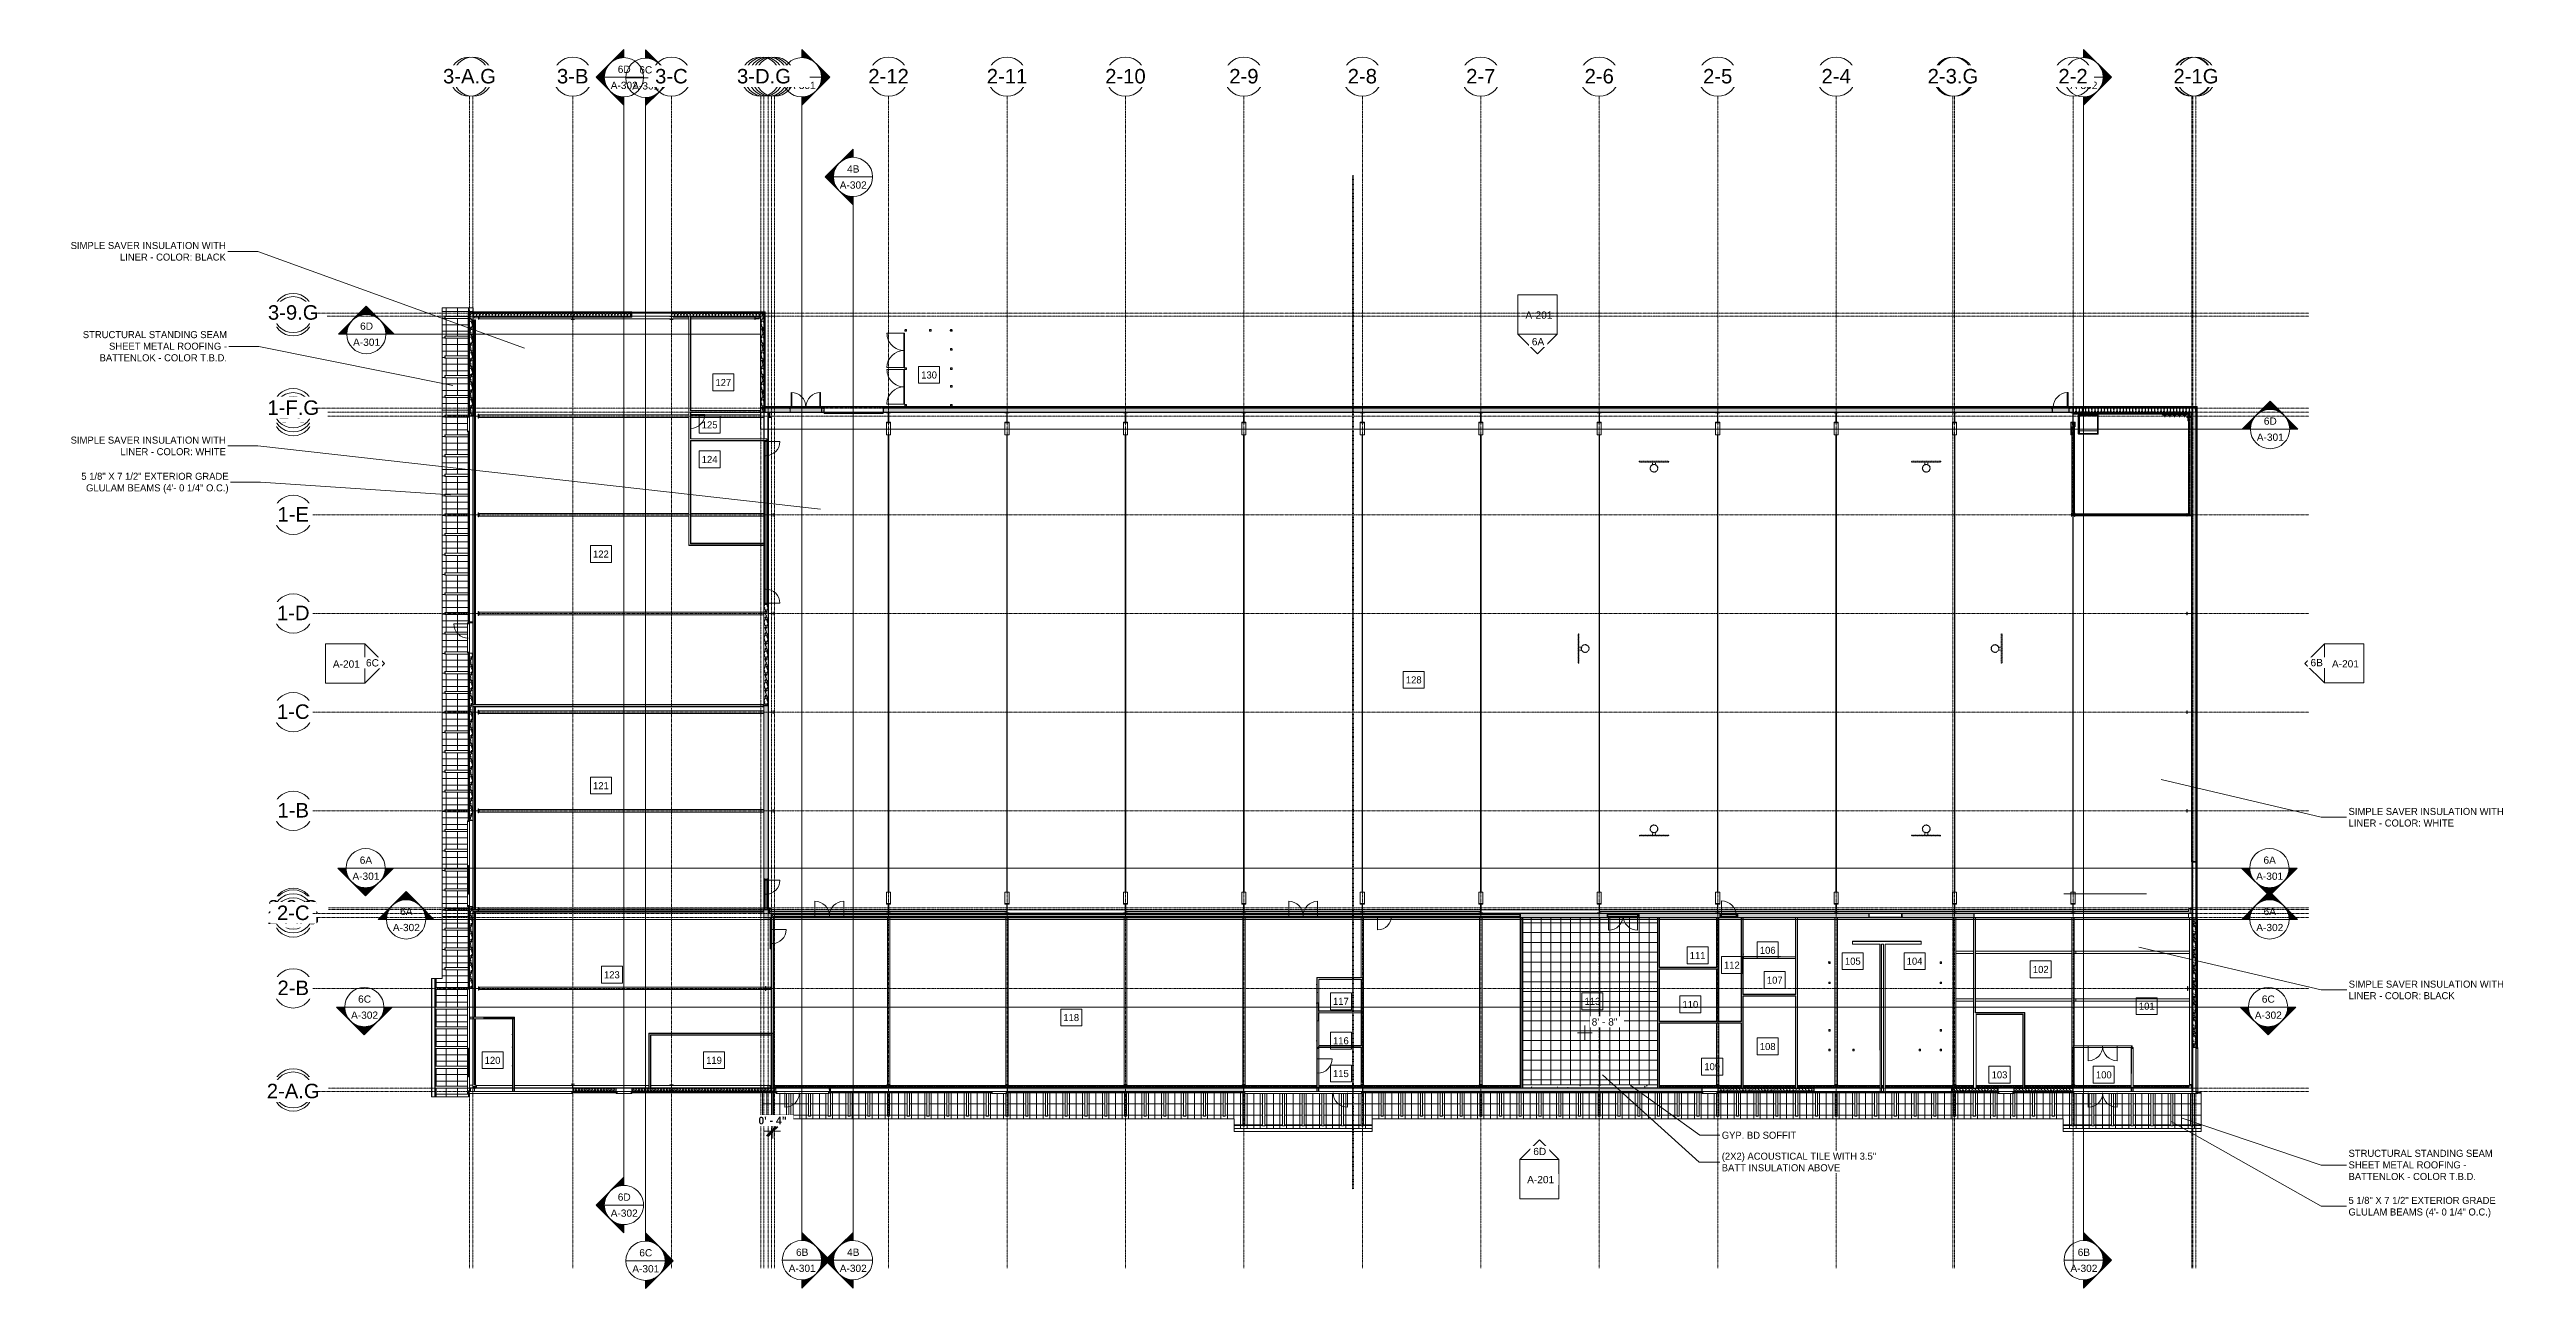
# Model space of a CAD drawing. Header units: inches. Extents: x 21035 to 27089, y -23277 to -20247.
import ezdxf

# ---------------------------------------------------------------- set-up
doc = ezdxf.new("R2010")
doc.units = ezdxf.units.IN
doc.header["$MEASUREMENT"] = 0
for name, pattern in [('Dash', [0.25, 0.125, -0.125]), ('Grid Line 1_2_', [0.875, 0.5, -0.125, 0.125, -0.125]), ('Hidden 1_8_', [0.1875, 0.125, -0.0625])]:
    doc.linetypes.add(name, pattern=pattern)
for name, color, linetype, lineweight in [('A-ANNO-DIMS', 211, 'Continuous', 9), ('A-ANNO-DIMS-192', 211, 'Continuous', 9), ('A-ANNO-IDEN', 131, 'Continuous', 9), ('A-ANNO-MATC', 214, 'Dash', 140), ('A-AREA-IDEN', 2, 'Continuous', 9), ('A-CLNG', 13, 'Continuous', 13), ('A-CLNG-PATT', 13, 'Continuous', 13), ('A-DETL', 90, 'Continuous', 70), ('A-DOOR', 31, 'Continuous', 13), ('A-DOOR-GLAZ', 31, 'Continuous', 15), ('A-GLAZ', 151, 'Continuous', 13), ('A-GLAZ-CWMG', 51, 'Continuous', 13), ('A-ROOF', 132, 'Continuous', 13), ('A-ROOF-OTLN', 132, 'Continuous', 9), ('A-ROOF-PATT', 132, 'Continuous', 13), ('A-WALL', 113, 'Continuous', 13), ('A-WALL-PATT', 111, 'Continuous', 25), ('E-POWR-CNTR', 130, 'Continuous', 9), ('E-POWR-RISE', 130, 'Continuous', 9), ('G-ANNO-DIMS', 111, 'Continuous', 9), ('G-ANNO-SYMB', 111, 'Continuous', 9), ('I-WALL', 2, 'Continuous', 13), ('Q-SPCQ', 91, 'Continuous', 13), ('Q-SPCQ-HDLN', 91, 'Dash', 9), ('S-BEAM', 12, 'Continuous', 13), ('S-COLS', 52, 'Continuous', 13), ('S-GRID', 1, 'Continuous', 9), ('S-GRID-IDEN', 1, 'Continuous', 9)]:
    doc.layers.add(name, color=color, linetype=linetype, lineweight=lineweight)
doc.styles.add('Arial', font='arial.ttf', dxfattribs={"height": 35.407186})
doc.styles.add('Arial_1', font='arial.ttf', dxfattribs={"height": 17.703593})
doc.styles.add('Arial_B', font='arialbd.ttf', dxfattribs={"height": 18.265612})
doc.styles.add('Century Gothic', font='GOTHIC.TTF', dxfattribs={"height": 17.245342})
doc.dimstyles.new('OD_Dimension', dxfattribs={"dimscale": 12, "dimtxt": 18, "dimasz": 2, "dimexe": 1.5, "dimexo": 1, "dimgap": 1, "dimtad": 1, "dimdec": 3, "dimrnd": 0.125, "dimzin": 1, "dimdsep": 46, "dimlunit": 4, "dimtxsty": 'Arial_B', "dimblk1": 'OBLIQUE', "dimblk2": 'OBLIQUE', "dimsah": 1, "dimcen": 0.09, "dimdle": 1.5, "dimazin": 0, "dimtfac": 1, "dimtdec": 4, "dimtix": 1, "dimtmove": 0, "dimatfit": 3, "dimfxl": 1, "dimtvp": 1, "dimtfill": 1, "dimfrac": 2, "dimtolj": 1, "dimtzin": 0, "dimlwd": 13, "dimlwe": 13, "dimarcsym": 2})
pattern_1 = [(0, (0, 0), (61.44, 15.36), [2.534, -43.546, 2.534, -43.546, -245.76]), (0, (0, 0), (61.44, 15.36), [-92.16, 2.534, -89.626, 2.534, -43.546, -107.52]), (0, (0, 0), (61.44, 15.36), [-230.4, 2.534, -28.186, 2.534, -74.266]), (120, (23.04, 7.68), (-44.02215, 45.528601), [2.534, -43.546, 2.534, -43.546, -245.76]), (120, (23.04, 7.68), (-44.02215, 45.528601), [-92.16, 2.534, -89.626, 2.534, -43.546, -107.52]), (120, (23.04, 7.68), (-44.02215, 45.528601), [-230.4, 2.534, -28.186, 2.534, -74.266]), (240, (30.72, 38.4), (-17.41785, -60.888601), [2.534, -43.546, 2.534, -43.546, -245.76]), (240, (30.72, 38.4), (-17.41785, -60.888601), [-92.16, 2.534, -89.626, 2.534, -43.546, -107.52]), (240, (30.72, 38.4), (-17.41785, -60.888601), [-230.4, 2.534, -28.186, 2.534, -74.266])]
pattern_2 = [(45, (0, 0), (-19.00703, 19.00703), []), (45, (0, 28.8), (-19.00703, 19.00703), [])]
pattern_3 = [(161.57, (0.96, 0.96), (-7.6802237, -0.0009796), [0, -54.643, 6.067, 0]), (18.43, (-0.96, 0.96), (-7.6802237, 0.0009796), [0, -54.643, 6.067, 0]), (108.43, (0.96, 0.96), (3.8382953, -19.20136532), [18.211, -42.499]), (71.57, (-0.96, 0.96), (3.8382953, 19.20136532), [18.211, -42.499])]
pattern_4 = [(0, (0, 0), (30.72, 7.68), [2.534, -20.506, 2.534, -20.506, -122.88]), (0, (0, 0), (30.72, 7.68), [-46.08, 2.534, -43.546, 2.534, -20.506, -53.76]), (0, (0, 0), (30.72, 7.68), [-115.2, 2.534, -12.826, 2.534, -35.866]), (120, (11.52, 3.84), (-22.0110751, 22.7643004), [2.534, -20.506, 2.534, -20.506, -122.88]), (120, (11.52, 3.84), (-22.0110751, 22.7643004), [-46.08, 2.534, -43.546, 2.534, -20.506, -53.76]), (120, (11.52, 3.84), (-22.0110751, 22.7643004), [-115.2, 2.534, -12.826, 2.534, -35.866]), (240, (15.36, 19.2), (-8.7089249, -30.4443004), [2.534, -20.506, 2.534, -20.506, -122.88]), (240, (15.36, 19.2), (-8.7089249, -30.4443004), [-46.08, 2.534, -43.546, 2.534, -20.506, -53.76]), (240, (15.36, 19.2), (-8.7089249, -30.4443004), [-115.2, 2.534, -12.826, 2.534, -35.866])]
pattern_5 = [(0, (0, 0), (0, 24), []), (90, (0, 0), (-24, 1e-15), [])]
pattern_6 = [(225, (25691.39, -22360.053), (19.00703, -19.00703), []), (225, (25691.39, -22388.853), (19.00703, -19.00703), [])]
pattern_7 = [(225, (25401.89, -22360.053), (19.00703, -19.00703), []), (225, (25401.89, -22388.853), (19.00703, -19.00703), [])]
pattern_8 = [(225, (25112.39, -22360.053), (19.00703, -19.00703), []), (225, (25112.39, -22388.853), (19.00703, -19.00703), [])]
pattern_9 = [(225, (24822.89, -22360.053), (19.00703, -19.00703), []), (225, (24822.89, -22388.853), (19.00703, -19.00703), [])]
pattern_10 = [(225, (24533.39, -22360.053), (19.00703, -19.00703), []), (225, (24533.39, -22388.853), (19.00703, -19.00703), [])]
pattern_11 = [(225, (24243.89, -22360.053), (19.00703, -19.00703), []), (225, (24243.89, -22388.853), (19.00703, -19.00703), [])]
pattern_12 = [(225, (23954.39, -22360.053), (19.00703, -19.00703), []), (225, (23954.39, -22388.853), (19.00703, -19.00703), [])]
pattern_13 = [(225, (23664.89, -22360.053), (19.00703, -19.00703), []), (225, (23664.89, -22388.853), (19.00703, -19.00703), [])]
pattern_14 = [(225, (23375.39, -22360.053), (19.00703, -19.00703), []), (225, (23375.39, -22388.853), (19.00703, -19.00703), [])]
pattern_15 = [(225, (23085.89, -22360.053), (19.00703, -19.00703), []), (225, (23085.89, -22388.853), (19.00703, -19.00703), [])]
pattern_16 = [(225, (25980.89, -22360.053), (19.00703, -19.00703), []), (225, (25980.89, -22388.853), (19.00703, -19.00703), [])]

msp = doc.modelspace()

# ---------------------------------------------------------------- texts
at = {"layer": 'A-AREA-IDEN', "char_height": 17.24534, "width": 47.304, "attachment_point": 2, "line_spacing_factor": 0.984117, "style": 'Century Gothic'}
for s, insert in [('127', (22682.0443, -21052.7964)), ('130', (23184.9067, -21034.4667)), ('125', (22648.5834, -21156.3485)), ('124', (22648.5834, -21240.9025)), ('122', (22382.7939, -21472.3288)), ('128', (24369.4989, -21780.04)), ('121', (22382.7939, -22038.6597)), ('111', (25063.3517, -22453.9482)), ('106', (25234.653, -22441.2754)), ('123', (22409.5928, -22501.0825)), ('112', (25147.0666, -22477.4358)), ('107', (25251.853, -22514.2818)), ('105', (25442.6261, -22467.947)), ('104', (25593.5568, -22467.947)), ('102', (25902.0042, -22488.0269)), ('117', (24191.4412, -22566.0745)), ('113', (24806.2505, -22566.0745)), ('110', (25045.6134, -22573.6057)), ('101', (26161.0966, -22577.8719)), ('118', (23532.3769, -22605.7416)), ('116', (24191.4412, -22662.3833)), ('108', (25234.653, -22676.4747)), ('120', (22117.9428, -22710.2835)), ('119', (22659.3044, -22710.2835)), ('115', (24191.4412, -22742.6671)), ('109', (25098.8822, -22725.8441)), ('103', (25801.1839, -22745.7503)), ('100', (26056.0985, -22745.7503))]:
    msp.add_mtext(s, dxfattribs=dict(at, insert=insert))
at = {"layer": 'G-ANNO-SYMB', "char_height": 17.70359, "attachment_point": 2, "line_spacing_factor": 0.938532, "style": 'Arial_1'}
for s, insert, width in [('A-302', (22439.7884, -20326.0351), 78.624), ('6D', (22439.7884, -20286.7626), 37.584), ('A-301', (22492.4687, -20327.3037), 78.624), ('6C', (22492.4687, -20288.0312), 37.584), ('A-301', (22874.7703, -20326.0351), 78.624), ('6B', (22874.7703, -20286.7626), 36.072), ('A-302', (22999.5781, -20569.7502), 78.624), ('4B', (22999.5781, -20530.4777), 36.072), ('6D', (21810.0479, -20914.7888), 37.584), ('A-301', (21810.0479, -20954.0613), 78.624), ('A-301', (26463.0426, -21186.2799), 78.624), ('6D', (26463.0426, -21147.0074), 37.584), ('A-301', (21808.4554, -22259.7673), 78.624), ('6A', (21808.4554, -22220.4948), 36.072), ('A-301', (26461.4501, -22259.7673), 78.624), ('6A', (26461.4501, -22220.4948), 36.072), ('A-302', (21907.2664, -22385.2912), 78.624), ('6A', (21907.2664, -22346.0187), 36.072), ('A-302', (26461.7742, -22385.2912), 78.624), ('6A', (26461.7742, -22346.0187), 36.072), ('6C', (21805.1472, -22560.292), 37.584), ('6C', (26458.142, -22560.292), 37.584), ('A-302', (21805.1472, -22599.5645), 78.624), ('A-302', (26458.142, -22599.5645), 78.624), ('6D', (22439.7884, -23044.3932), 37.584), ('A-302', (22439.7884, -23083.6657), 78.624), ('6C', (22492.4687, -23180.5803), 37.584), ('6B', (22874.7703, -23179.3117), 36.072), ('4B', (22999.5781, -23179.3117), 36.072), ('6B', (26007.4317, -23179.3117), 36.072), ('A-301', (22492.4687, -23219.8528), 78.624), ('A-301', (22874.7703, -23218.5842), 78.624), ('A-302', (22999.5781, -23218.5842), 78.624), ('A-302', (26007.4317, -23218.5842), 78.624)]:
    msp.add_mtext(s, dxfattribs=dict(at, insert=insert, width=width))

# ---------------------------------------------------------------- blocks, each defined once
blk = doc.blocks.new('HSS-Hollow Structural Section-Column - HSS3-1_2X3-1_2X1_8-350765-RCP - First Floor')
at = {"layer": 'S-COLS', "color": 7}
for p, q in [((-1.75, -1.518), (-1.75, 1.518)), ((-1.634, 1.518), (-1.634, -1.518)), ((-1.518, 1.75), (1.518, 1.75)), ((1.518, 1.634), (-1.518, 1.634)), ((1.634, -1.518), (1.634, 1.518)), ((1.75, 1.518), (1.75, -1.518)), ((-1.518, -1.634), (1.518, -1.634)), ((1.518, -1.75), (-1.518, -1.75))]:
    blk.add_line(p, q, dxfattribs=at)
for centre, radius, start, end in [((-1.518, 1.518), 0.232, 90, 180), ((-1.518, 1.518), 0.116, 90, 180), ((1.518, 1.518), 0.232, 360, 90), ((1.518, 1.518), 0.116, 360, 90), ((-1.518, -1.518), 0.232, 180, 270), ((-1.518, -1.518), 0.116, 180, 270), ((1.518, -1.518), 0.232, 270, 0), ((1.518, -1.518), 0.116, 270, 360)]:
    blk.add_arc(centre, radius, start, end, dxfattribs=at)
blk = doc.blocks.new('HSS-Hollow Structural Section-Column - HSS3-1_2X3-1_2X1_8-V35-RCP - First Floor')
at = {"layer": 'S-COLS', "lineweight": 9}
h = blk.add_hatch(dxfattribs=at)
h.set_pattern_fill('FP_34', color=8, style=0, pattern_type=2)
h.set_pattern_definition([(45, (-25444.64, 22693.678), (-19.00703, 19.00703), []), (45, (-25444.64, 22722.478), (-19.00703, 19.00703), [])])
h.paths.add_polyline_path([(1.5, -1.8), (1.5, -1.6), (-1.5, -1.6), (-1.5, -1.8)], flags=0)
h.paths.add_polyline_path([(-1.6, -1.5), (-1.6, 1.5), (-1.8, 1.5), (-1.8, -1.5)], flags=0)
h.paths.add_polyline_path([(1.7, -1.5), (1.7, 1.5), (1.6, 1.5), (1.6, -1.5)], flags=0)
h.paths.add_polyline_path([(1.5, 1.6), (1.5, 1.7), (-1.5, 1.7), (-1.5, 1.6)], flags=0)
at = {"layer": 'S-COLS', "color": 7}
for p, q in [((-1.8, -1.5), (-1.8, 1.5)), ((-1.6, 1.5), (-1.6, -1.5)), ((-1.5, 1.7), (1.5, 1.7)), ((1.5, 1.6), (-1.5, 1.6)), ((1.6, -1.5), (1.6, 1.5)), ((1.7, 1.5), (1.7, -1.5)), ((-1.5, -1.6), (1.5, -1.6)), ((1.5, -1.8), (-1.5, -1.8))]:
    blk.add_line(p, q, dxfattribs=at)
for centre, radius, start, end in [((-1.5, 1.5), 0.232, 90, 180), ((-1.5, 1.5), 0.116, 90, 180), ((1.5, 1.5), 0.232, 360, 90), ((1.5, 1.5), 0.116, 360, 90), ((-1.5, -1.5), 0.232, 180, 270), ((-1.5, -1.5), 0.116, 180, 270), ((1.5, -1.5), 0.232, 270, 0), ((1.5, -1.5), 0.116, 270, 360)]:
    blk.add_arc(centre, radius, start, end, dxfattribs=at)
blk = doc.blocks.new('HSS-Hollow Structural Section-Column - HSS3-1_2X3-1_2X1_8-V36-RCP - First Floor')
at = {"layer": 'S-COLS', "color": 7}
for p, q in [((-1.75, -1.518), (-1.75, 1.518)), ((-1.634, 1.518), (-1.634, -1.518)), ((-1.518, 1.75), (1.518, 1.75)), ((1.518, 1.634), (-1.518, 1.634)), ((1.634, -1.518), (1.634, 1.518)), ((1.75, 1.518), (1.75, -1.518)), ((-1.518, -1.634), (1.518, -1.634)), ((1.518, -1.75), (-1.518, -1.75))]:
    blk.add_line(p, q, dxfattribs=at)
for centre, radius, start, end in [((-1.518, 1.518), 0.232, 90, 180), ((-1.518, 1.518), 0.116, 90, 180), ((1.518, 1.518), 0.232, 360, 90), ((1.518, 1.518), 0.116, 360, 90), ((-1.518, -1.518), 0.232, 180, 270), ((-1.518, -1.518), 0.116, 180, 270), ((1.518, -1.518), 0.232, 270, 0), ((1.518, -1.518), 0.116, 270, 360)]:
    blk.add_arc(centre, radius, start, end, dxfattribs=at)
blk = doc.blocks.new('HSS-Hollow Structural Section-Column - HSS3-1_2X3-1_2X1_8-V37-RCP - First Floor')
at = {"layer": 'S-COLS', "lineweight": 9}
h = blk.add_hatch(dxfattribs=at)
h.set_pattern_fill('FP_35', color=8, style=0, pattern_type=2)
h.set_pattern_definition([(45, (-25657.89, 22693.678), (-19.00703, 19.00703), []), (45, (-25657.89, 22722.478), (-19.00703, 19.00703), [])])
h.paths.add_polyline_path([(1.5, -1.8), (1.5, -1.6), (-1.5, -1.6), (-1.5, -1.8)], flags=0)
h.paths.add_polyline_path([(1.6, -1.5), (1.7, -1.5), (1.7, 1.5), (1.6, 1.5)], flags=0)
h.paths.add_polyline_path([(-1.6, -1.5), (-1.6, 1.5), (-1.8, 1.5), (-1.8, -1.5)], flags=0)
h.paths.add_polyline_path([(1.5, 1.6), (1.5, 1.7), (-1.5, 1.7), (-1.5, 1.6)], flags=0)
at = {"layer": 'S-COLS', "color": 7}
for p, q in [((-1.8, -1.5), (-1.8, 1.5)), ((-1.6, 1.5), (-1.6, -1.5)), ((-1.5, 1.7), (1.5, 1.7)), ((1.5, 1.6), (-1.5, 1.6)), ((1.6, -1.5), (1.6, 1.5)), ((1.7, 1.5), (1.7, -1.5)), ((-1.5, -1.6), (1.5, -1.6)), ((1.5, -1.8), (-1.5, -1.8))]:
    blk.add_line(p, q, dxfattribs=at)
for centre, radius, start, end in [((-1.5, 1.5), 0.232, 90, 180), ((-1.5, 1.5), 0.116, 90, 180), ((1.5, 1.5), 0.232, 360, 90), ((1.5, 1.5), 0.116, 360, 90), ((-1.5, -1.5), 0.232, 180, 270), ((-1.5, -1.5), 0.116, 180, 270), ((1.5, -1.5), 0.232, 270, 0), ((1.5, -1.5), 0.116, 270, 360)]:
    blk.add_arc(centre, radius, start, end, dxfattribs=at)
blk = doc.blocks.new('HSS-Hollow Structural Section-Column - HSS3-1_2X3-1_2X1_8-V38-RCP - First Floor')
at = {"layer": 'S-COLS', "color": 7}
for p, q in [((-1.75, -1.518), (-1.75, 1.518)), ((-1.634, 1.518), (-1.634, -1.518)), ((-1.518, 1.75), (1.518, 1.75)), ((1.518, 1.634), (-1.518, 1.634)), ((1.634, -1.518), (1.634, 1.518)), ((1.75, 1.518), (1.75, -1.518)), ((-1.518, -1.634), (1.518, -1.634)), ((1.518, -1.75), (-1.518, -1.75))]:
    blk.add_line(p, q, dxfattribs=at)
for centre, radius, start, end in [((-1.518, 1.518), 0.232, 90, 180), ((-1.518, 1.518), 0.116, 90, 180), ((1.518, 1.518), 0.232, 360, 90), ((1.518, 1.518), 0.116, 360, 90), ((-1.518, -1.518), 0.232, 180, 270), ((-1.518, -1.518), 0.116, 180, 270), ((1.518, -1.518), 0.232, 270, 0), ((1.518, -1.518), 0.116, 270, 360)]:
    blk.add_arc(centre, radius, start, end, dxfattribs=at)
blk = doc.blocks.new('HSS-Hollow Structural Section-Column - HSS3-1_2X3-1_2X1_8-V39-RCP - First Floor')
at = {"layer": 'S-COLS', "lineweight": 9}
h = blk.add_hatch(dxfattribs=at)
h.set_pattern_fill('FP_36', color=8, style=0, pattern_type=2)
h.set_pattern_definition([(45, (-25657.89, 22479.99), (-19.00703, 19.00703), []), (45, (-25657.89, 22508.79), (-19.00703, 19.00703), [])])
h.paths.add_polyline_path([(-1.5, -1.8), (1.5, -1.8), (1.5, -1.6), (-1.5, -1.6)], flags=0)
h.paths.add_polyline_path([(-1.8, -1.5), (-1.6, -1.5), (-1.6, 1.5), (-1.8, 1.5)], flags=0)
h.paths.add_polyline_path([(1.6, -1.5), (1.7, -1.5), (1.7, 1.5), (1.6, 1.5)], flags=0)
h.paths.add_polyline_path([(-1.5, 1.6), (1.5, 1.6), (1.5, 1.7), (-1.5, 1.7)], flags=0)
at = {"layer": 'S-COLS', "color": 7}
for p, q in [((-1.8, -1.5), (-1.8, 1.5)), ((-1.6, 1.5), (-1.6, -1.5)), ((-1.5, 1.7), (1.5, 1.7)), ((1.5, 1.6), (-1.5, 1.6)), ((1.6, -1.5), (1.6, 1.5)), ((1.7, 1.5), (1.7, -1.5)), ((-1.5, -1.6), (1.5, -1.6)), ((1.5, -1.8), (-1.5, -1.8))]:
    blk.add_line(p, q, dxfattribs=at)
for centre, radius, start, end in [((-1.5, 1.5), 0.232, 90, 180), ((-1.5, 1.5), 0.116, 90, 180), ((1.5, 1.5), 0.232, 360, 90), ((1.5, 1.5), 0.116, 360, 90), ((-1.5, -1.5), 0.232, 180, 270), ((-1.5, -1.5), 0.116, 180, 270), ((1.5, -1.5), 0.232, 270, 0), ((1.5, -1.5), 0.116, 270, 360)]:
    blk.add_arc(centre, radius, start, end, dxfattribs=at)
blk = doc.blocks.new('HSS-Hollow Structural Section-Column - HSS3-1_2X3-1_2X1_8-V40-RCP - First Floor')
at = {"layer": 'S-COLS', "color": 7}
for p, q in [((-1.75, -1.518), (-1.75, 1.518)), ((-1.634, 1.518), (-1.634, -1.518)), ((-1.518, 1.75), (1.518, 1.75)), ((1.518, 1.634), (-1.518, 1.634)), ((1.634, -1.518), (1.634, 1.518)), ((1.75, 1.518), (1.75, -1.518)), ((-1.518, -1.634), (1.518, -1.634)), ((1.518, -1.75), (-1.518, -1.75))]:
    blk.add_line(p, q, dxfattribs=at)
for centre, radius, start, end in [((-1.518, 1.518), 0.232, 90, 180), ((-1.518, 1.518), 0.116, 90, 180), ((1.518, 1.518), 0.232, 360, 90), ((1.518, 1.518), 0.116, 360, 90), ((-1.518, -1.518), 0.232, 180, 270), ((-1.518, -1.518), 0.116, 180, 270), ((1.518, -1.518), 0.232, 270, 0), ((1.518, -1.518), 0.116, 270, 360)]:
    blk.add_arc(centre, radius, start, end, dxfattribs=at)
blk = doc.blocks.new('HSS-Hollow Structural Section-Column - HSS3-1_2X3-1_2X1_8-V41-RCP - First Floor')
at = {"layer": 'S-COLS', "lineweight": 9}
h = blk.add_hatch(dxfattribs=at)
h.set_pattern_fill('FP_37', color=8, style=0, pattern_type=2)
h.set_pattern_definition([(45, (-25385.89, 22479.99), (-19.00703, 19.00703), []), (45, (-25385.89, 22508.79), (-19.00703, 19.00703), [])])
h.paths.add_polyline_path([(-1.5, -1.8), (1.5, -1.8), (1.5, -1.6), (-1.5, -1.6)], flags=0)
h.paths.add_polyline_path([(1.7, -1.5), (1.7, 1.5), (1.6, 1.5), (1.6, -1.5)], flags=0)
h.paths.add_polyline_path([(-1.8, -1.5), (-1.6, -1.5), (-1.6, 1.5), (-1.8, 1.5)], flags=0)
h.paths.add_polyline_path([(1.5, 1.6), (1.5, 1.7), (-1.5, 1.7), (-1.5, 1.6)], flags=0)
at = {"layer": 'S-COLS', "color": 7}
for p, q in [((-1.8, -1.5), (-1.8, 1.5)), ((-1.6, 1.5), (-1.6, -1.5)), ((-1.5, 1.7), (1.5, 1.7)), ((1.5, 1.6), (-1.5, 1.6)), ((1.6, -1.5), (1.6, 1.5)), ((1.7, 1.5), (1.7, -1.5)), ((-1.5, -1.6), (1.5, -1.6)), ((1.5, -1.8), (-1.5, -1.8))]:
    blk.add_line(p, q, dxfattribs=at)
for centre, radius, start, end in [((-1.5, 1.5), 0.232, 90, 180), ((-1.5, 1.5), 0.116, 90, 180), ((1.5, 1.5), 0.232, 360, 90), ((1.5, 1.5), 0.116, 360, 90), ((-1.5, -1.5), 0.232, 180, 270), ((-1.5, -1.5), 0.116, 180, 270), ((1.5, -1.5), 0.232, 270, 0), ((1.5, -1.5), 0.116, 270, 360)]:
    blk.add_arc(centre, radius, start, end, dxfattribs=at)
blk = doc.blocks.new('HSS-Hollow Structural Section-Column - HSS3-1_2X3-1_2X1_8-V42-RCP - First Floor')
at = {"layer": 'S-COLS', "color": 7}
for p, q in [((-1.75, -1.518), (-1.75, 1.518)), ((-1.634, 1.518), (-1.634, -1.518)), ((-1.518, 1.75), (1.518, 1.75)), ((1.518, 1.634), (-1.518, 1.634)), ((1.634, -1.518), (1.634, 1.518)), ((1.75, 1.518), (1.75, -1.518)), ((-1.518, -1.634), (1.518, -1.634)), ((1.518, -1.75), (-1.518, -1.75))]:
    blk.add_line(p, q, dxfattribs=at)
for centre, radius, start, end in [((-1.518, 1.518), 0.232, 90, 180), ((-1.518, 1.518), 0.116, 90, 180), ((1.518, 1.518), 0.232, 360, 90), ((1.518, 1.518), 0.116, 360, 90), ((-1.518, -1.518), 0.232, 180, 270), ((-1.518, -1.518), 0.116, 180, 270), ((1.518, -1.518), 0.232, 270, 0), ((1.518, -1.518), 0.116, 270, 360)]:
    blk.add_arc(centre, radius, start, end, dxfattribs=at)
blk = doc.blocks.new('HSS-Hollow Structural Section-Column - HSS3-1_2X3-1_2X1_8-V43-RCP - First Floor')
at = {"layer": 'S-COLS', "color": 7}
for p, q in [((-1.75, -1.518), (-1.75, 1.518)), ((-1.634, 1.518), (-1.634, -1.518)), ((-1.518, 1.75), (1.518, 1.75)), ((1.518, 1.634), (-1.518, 1.634)), ((1.634, -1.518), (1.634, 1.518)), ((1.75, 1.518), (1.75, -1.518)), ((-1.518, -1.634), (1.518, -1.634)), ((1.518, -1.75), (-1.518, -1.75))]:
    blk.add_line(p, q, dxfattribs=at)
for centre, radius, start, end in [((-1.518, 1.518), 0.232, 90, 180), ((-1.518, 1.518), 0.116, 90, 180), ((1.518, 1.518), 0.232, 360, 90), ((1.518, 1.518), 0.116, 360, 90), ((-1.518, -1.518), 0.232, 180, 270), ((-1.518, -1.518), 0.116, 180, 270), ((1.518, -1.518), 0.232, 270, 0), ((1.518, -1.518), 0.116, 270, 360)]:
    blk.add_arc(centre, radius, start, end, dxfattribs=at)
blk = doc.blocks.new('Locker Rooms and Restrooms_rvt-1-RCP - First Floor')
at = {"layer": 'A-WALL-PATT', "lineweight": 9}
h = blk.add_hatch(dxfattribs=at)
h.set_pattern_fill('FP_10', color=8, style=0, pattern_type=2)
h.set_pattern_definition(pattern_1)
h.paths.add_polyline_path([(25441.5, -22428.6), (25609.5, -22428.6), (25609.5, -22427.9), (25441.5, -22427.9)], flags=0)
h = blk.add_hatch(dxfattribs=at)
h.set_pattern_fill('FP_10', color=8, style=0, pattern_type=2)
h.set_pattern_definition(pattern_1)
h.paths.add_polyline_path([(25522, -22435.2), (25609.5, -22435.2), (25609.5, -22434.6), (25521.4, -22434.6), (25521.4, -22435.2), (25521.7, -22435.2)], flags=0)
h.paths.add_polyline_path([(25441.5, -22435.2), (25509.4, -22435.2), (25509.4, -22434.6), (25441.5, -22434.6)], flags=0)
h.paths.add_polyline_path([(25512.9, -22435.2), (25517.9, -22435.2), (25517.9, -22434.6), (25512.9, -22434.6)], flags=0)
h = blk.add_hatch(dxfattribs=at)
h.set_pattern_fill('FP_10', color=8, style=0, pattern_type=2)
h.set_pattern_definition(pattern_1)
h.paths.add_polyline_path([(25175.4, -22469.6), (25175.4, -22466.1), (25266, -22466.1), (25266, -22465.4), (25174.8, -22465.4), (25174.8, -22469.6)], flags=0)
h = blk.add_hatch(dxfattribs=at)
h.set_pattern_fill('FP_10', color=8, style=0, pattern_type=2)
h.set_pattern_definition(pattern_1)
h.paths.add_polyline_path([(25266, -22470.2), (25303, -22470.2), (25303, -22466.1), (25302.4, -22466.1), (25302.4, -22469.6), (25266, -22469.6)], flags=0)
h = blk.add_hatch(dxfattribs=at)
h.set_pattern_fill('FP_10', color=8, style=0, pattern_type=2)
h.set_pattern_definition(pattern_1)
h.paths.add_polyline_path([(24137.1, -22622.6), (24137.1, -22622), (24133.6, -22622), (24133.6, -22579.2), (24137.1, -22579.2), (24137.1, -22578.6), (24133, -22578.6), (24133, -22622.6), (24133.6, -22622.6)], flags=0)
h = blk.add_hatch(dxfattribs=at)
h.set_pattern_fill('FP_10', color=8, style=0, pattern_type=2)
h.set_pattern_definition(pattern_1)
h.paths.add_polyline_path([(24241.3, -22598.9), (24241.3, -22598.2), (24137.7, -22598.2), (24137.7, -22598.9), (24240.6, -22598.9)], flags=0)
at = {"layer": 'A-WALL', "color": 7}
for p, q in [((25441.5, -22428.6), (25441.5, -22427.9)), ((25609.5, -22428.6), (25441.5, -22428.6)), ((25441.5, -22434.6), (25441.5, -22428.6)), ((25441.5, -22435.2), (25441.5, -22434.6)), ((25509.4, -22434.6), (25441.5, -22434.6)), ((25509.4, -22434.6), (25509.4, -22435.2)), ((25509.4, -22693.7), (25509.4, -22435.2)), ((25512.9, -22434.6), (25512.9, -22435.2)), ((25517.9, -22434.6), (25512.9, -22434.6)), ((25517.9, -22434.6), (25517.9, -22435.2)), ((25521.4, -22434.6), (25521.4, -22435.2)), ((25609.5, -22434.6), (25521.4, -22434.6)), ((25521.4, -22693.7), (25521.4, -22435.2)), ((25609.5, -22427.9), (25609.5, -22428.6)), ((25609.5, -22428.6), (25609.5, -22434.6)), ((25609.5, -22434.6), (25609.5, -22435.2)), ((25266, -22466.1), (25175.4, -22466.1)), ((25175.4, -22469.6), (25175.4, -22466.1)), ((25266, -22469.6), (25175.4, -22469.6)), ((25266, -22469.6), (25302.4, -22469.6)), ((25302.4, -22466.1), (25302.4, -22469.6)), ((24133.6, -22579.2), (24137.1, -22579.2)), ((24133.6, -22622), (24133.6, -22579.2)), ((24137.1, -22598.9), (24137.1, -22579.2)), ((24137.1, -22622), (24133.6, -22622)), ((24137.7, -22598.9), (24137.1, -22598.9)), ((24137.1, -22622), (24137.1, -22602.4)), ((24137.7, -22602.4), (24137.1, -22602.4)), ((24240.6, -22598.9), (24137.7, -22598.9)), ((24240.6, -22602.4), (24137.7, -22602.4)), ((24240.6, -22602.4), (24240.6, -22598.9))]:
    blk.add_line(p, q, dxfattribs=at)
at = {"layer": 'I-WALL', "color": 7}
for p, q in [((25441.5, -22427.9), (25609.5, -22427.9)), ((25508.8, -22435.2), (25441.5, -22435.2)), ((25508.8, -22693.7), (25508.8, -22435.2)), ((25512.9, -22435.2), (25512.9, -22693.7)), ((25517.9, -22435.2), (25512.9, -22435.2)), ((25517.9, -22693.7), (25517.9, -22435.2)), ((25522, -22435.2), (25522, -22693.7)), ((25609.5, -22435.2), (25522, -22435.2)), ((25609.8, -22435.4), (25609.5, -22435.4)), ((25609.8, -22427.9), (25609.8, -22435.4)), ((25174.8, -22465.4), (25266, -22465.4)), ((25174.8, -22466.1), (25174.8, -22465.4)), ((25174.8, -22469.6), (25174.8, -22466.1)), ((25174.8, -22470.2), (25174.8, -22469.6)), ((25266, -22470.2), (25174.8, -22470.2)), ((25266, -22465.4), (25266, -22466.1)), ((25266, -22466.1), (25302.4, -22466.1)), ((25303, -22470.2), (25266, -22470.2)), ((25302.4, -22466.1), (25303, -22466.1)), ((25303, -22466.1), (25303, -22469.6)), ((25303, -22469.6), (25303, -22470.2)), ((24133, -22622.6), (24133, -22578.6)), ((24133, -22578.6), (24133.6, -22578.6)), ((24133.6, -22578.6), (24137.1, -22578.6)), ((24137.1, -22578.6), (24137.7, -22578.6)), ((24137.7, -22578.6), (24137.7, -22598.2)), ((24133.6, -22622.6), (24133, -22622.6)), ((24137.1, -22622.6), (24133.6, -22622.6)), ((24137.7, -22622.6), (24137.1, -22622.6)), ((24137.7, -22598.2), (24241.3, -22598.2)), ((24137.7, -22603), (24137.7, -22622.6)), ((24241.3, -22603), (24137.7, -22603)), ((24241.3, -22598.2), (24241.3, -22598.9)), ((24241.3, -22598.9), (24241.3, -22602.4)), ((24241.3, -22602.4), (24241.3, -22603)), ((25509.4, -22693.7), (25508.8, -22693.7)), ((25509.4, -22796.9), (25509.4, -22693.7)), ((25512.9, -22693.7), (25512.9, -22796.9)), ((25517.9, -22796.9), (25517.9, -22693.7)), ((25522, -22693.7), (25521.4, -22693.7)), ((25521.4, -22693.7), (25521.4, -22796.9)), ((25512.9, -22796.9), (25509.4, -22796.9)), ((25521.4, -22796.9), (25517.9, -22796.9))]:
    blk.add_line(p, q, dxfattribs=at)
at = {"color": 250, "lineweight": 9}
for name, p in [('HSS-Hollow Structural Section-Column - HSS3-1_2X3-1_2X1_8-V41-RCP - First Floor', (25385.9, -22480)), ('HSS-Hollow Structural Section-Column - HSS3-1_2X3-1_2X1_8-V39-RCP - First Floor', (25657.9, -22480)), ('HSS-Hollow Structural Section-Column - HSS3-1_2X3-1_2X1_8-V40-RCP - First Floor', (25385.9, -22529.3)), ('HSS-Hollow Structural Section-Column - HSS3-1_2X3-1_2X1_8-V38-RCP - First Floor', (25657.9, -22529.3)), ('HSS-Hollow Structural Section-Column - HSS3-1_2X3-1_2X1_8-V42-RCP - First Floor', (25385.9, -22645.6)), ('HSS-Hollow Structural Section-Column - HSS3-1_2X3-1_2X1_8-350765-RCP - First Floor', (25385.9, -22693.7)), ('HSS-Hollow Structural Section-Column - HSS3-1_2X3-1_2X1_8-V35-RCP - First Floor', (25444.6, -22693.7)), ('HSS-Hollow Structural Section-Column - HSS3-1_2X3-1_2X1_8-V36-RCP - First Floor', (25606.4, -22693.7)), ('HSS-Hollow Structural Section-Column - HSS3-1_2X3-1_2X1_8-V43-RCP - First Floor', (25657.9, -22645.6)), ('HSS-Hollow Structural Section-Column - HSS3-1_2X3-1_2X1_8-V37-RCP - First Floor', (25657.9, -22693.7))]:
    blk.add_blockref(name, p, dxfattribs=at)
blk = doc.blocks.new('W-Wide Flange-Column - B2_E-1389165-RCP - First Floor')
at = {"layer": 'S-COLS', "color": 7}
for p, q in [((-4, 4.1), (4, 4.1)), ((-4, 3.7), (-4, 4.1)), ((-0.8, 3.7), (-4, 3.7)), ((-0.1, -3), (-0.1, 3)), ((0.1, 3), (0.1, -3)), ((4, 3.7), (0.8, 3.7)), ((4, 4.1), (4, 3.7)), ((-4, -4.1), (-4, -3.7)), ((-4, -3.7), (-0.8, -3.7)), ((4, -4.1), (-4, -4.1)), ((0.8, -3.7), (4, -3.7)), ((4, -3.7), (4, -4.1))]:
    blk.add_line(p, q, dxfattribs=at)
for centre, start, end in [((-0.8, 3), 360, 90), ((0.8, 3), 90, 180), ((-0.8, -3), 270, 0), ((0.8, -3), 180, 270)]:
    blk.add_arc(centre, 0.691, start, end, dxfattribs=at)
blk = doc.blocks.new('W-Wide Flange-Column - B2_E-V1-RCP - First Floor')
at = {"layer": 'S-COLS', "lineweight": 9}
h = blk.add_hatch(dxfattribs=at)
h.set_pattern_fill('FP_1', color=8, style=0, pattern_type=2)
h.set_pattern_definition([(225, (23375.39, -22783.178), (19.00703, -19.00703), []), (225, (23375.39, -22811.978), (19.00703, -19.00703), [])])
h.paths.add_polyline_path([(4, 4.1), (-4, 4.1), (-4, 3.7), (-0.8, 3.7), (-0.3, 3.5), (-0.1, 3), (-0.1, 0.7), (0.1, 0.7), (0.1, 0.7), (0.1, 3), (0.3, 3.5), (0.8, 3.7), (4, 3.7)], flags=0)
h.paths.add_polyline_path([(0.1, -0.2), (0, -0.3), (-0.1, -0.3), (-0.1, -3), (-0.3, -3.5), (-0.8, -3.7), (-4, -3.7), (-4, -4.1), (4, -4.1), (4, -3.7), (0.8, -3.7), (0.3, -3.5), (0.1, -3), (0.1, -0.2)], flags=0)
at = {"layer": 'S-COLS', "color": 7}
for p, q in [((-4, 4.1), (4, 4.1)), ((-4, 3.7), (-4, 4.1)), ((-0.8, 3.7), (-4, 3.7)), ((-0.1, 0.7), (-0.1, 3)), ((0.1, 3), (0.1, 0.6)), ((4, 3.7), (0.8, 3.7)), ((4, 4.1), (4, 3.7)), ((-4, -4.1), (-4, -3.7)), ((-4, -3.7), (-0.8, -3.7)), ((4, -4.1), (-4, -4.1)), ((-0.1, -3), (-0.1, -0.3)), ((0.1, -0.2), (0.1, -3)), ((0.8, -3.7), (4, -3.7)), ((4, -3.7), (4, -4.1))]:
    blk.add_line(p, q, dxfattribs=at)
for centre, start, end in [((-0.8, 3), 360, 90), ((0.8, 3), 90, 180), ((-0.8, -3), 270, 0), ((0.8, -3), 180, 270)]:
    blk.add_arc(centre, 0.691, start, end, dxfattribs=at)
blk = doc.blocks.new('W-Wide Flange-Column - B2_E-V2-RCP - First Floor')
at = {"layer": 'S-COLS', "lineweight": 9}
h = blk.add_hatch(dxfattribs=at)
h.set_pattern_fill('FP_2', color=8, style=0, pattern_type=2)
h.set_pattern_definition([(225, (23664.89, -22783.178), (19.00703, -19.00703), []), (225, (23664.89, -22811.978), (19.00703, -19.00703), [])])
h.paths.add_polyline_path([(4, 4.1), (-4, 4.1), (-4, 3.7), (-0.8, 3.7), (-0.3, 3.5), (-0.1, 3), (-0.1, 0.7), (0.1, 0.7), (0.1, 0.7), (0.1, 3), (0.3, 3.5), (0.8, 3.7), (4, 3.7)], flags=0)
h.paths.add_polyline_path([(-0.1, -0.1), (-0.1, -3), (-0.3, -3.5), (-0.8, -3.7), (-4, -3.7), (-4, -4.1), (4, -4.1), (4, -3.7), (0.8, -3.7), (0.3, -3.5), (0.1, -3), (0.1, -0.3), (-0.1, -0.2), (-0.1, -0.2)], flags=0)
at = {"layer": 'S-COLS', "color": 7}
for p, q in [((-4, 4.1), (4, 4.1)), ((-4, 3.7), (-4, 4.1)), ((-0.8, 3.7), (-4, 3.7)), ((-0.1, 0.6), (-0.1, 3)), ((0.1, 3), (0.1, 0.7)), ((4, 3.7), (0.8, 3.7)), ((4, 4.1), (4, 3.7)), ((-4, -4.1), (-4, -3.7)), ((-4, -3.7), (-0.8, -3.7)), ((4, -4.1), (-4, -4.1)), ((-0.1, -3), (-0.1, -0.1)), ((0.1, -0.3), (0.1, -3)), ((0.8, -3.7), (4, -3.7)), ((4, -3.7), (4, -4.1))]:
    blk.add_line(p, q, dxfattribs=at)
for centre, start, end in [((-0.8, 3), 360, 90), ((0.8, 3), 90, 180), ((-0.8, -3), 270, 0), ((0.8, -3), 180, 270)]:
    blk.add_arc(centre, 0.691, start, end, dxfattribs=at)
blk = doc.blocks.new('W-Wide Flange-Column - B2_E-V3-RCP - First Floor')
at = {"layer": 'S-COLS', "color": 7}
for p, q in [((-4, 4.1), (4, 4.1)), ((-4, 3.7), (-4, 4.1)), ((-0.8, 3.7), (-4, 3.7)), ((-0.1, -3), (-0.1, 3)), ((0.1, 3), (0.1, -3)), ((4, 3.7), (0.8, 3.7)), ((4, 4.1), (4, 3.7)), ((-4, -4.1), (-4, -3.7)), ((-4, -3.7), (-0.8, -3.7)), ((4, -4.1), (-4, -4.1)), ((0.8, -3.7), (4, -3.7)), ((4, -3.7), (4, -4.1))]:
    blk.add_line(p, q, dxfattribs=at)
for centre, start, end in [((-0.8, 3), 360, 90), ((0.8, 3), 90, 180), ((-0.8, -3), 270, 0), ((0.8, -3), 180, 270)]:
    blk.add_arc(centre, 0.691, start, end, dxfattribs=at)
blk = doc.blocks.new('W-Wide Flange-Column - B2_E-V4-RCP - First Floor')
at = {"layer": 'S-COLS', "lineweight": 9}
h = blk.add_hatch(dxfattribs=at)
h.set_pattern_fill('FP_3', color=8, style=0, pattern_type=2)
h.set_pattern_definition([(225, (24243.89, -22783.178), (19.00703, -19.00703), []), (225, (24243.89, -22811.978), (19.00703, -19.00703), [])])
h.paths.add_polyline_path([(-4, 4.1), (-4, 3.7), (-0.8, 3.7), (-0.3, 3.5), (-0.1, 3), (-0.1, -3), (-0.3, -3.5), (-0.8, -3.7), (-4, -3.7), (-4, -4.1), (4, -4.1), (4, -3.7), (0.8, -3.7), (0.3, -3.5), (0.1, -3), (0.1, 3), (0.3, 3.5), (0.8, 3.7), (4, 3.7), (4, 4.1), (3.1, 4.1)], flags=0)
at = {"layer": 'S-COLS', "color": 7}
for p, q in [((-4, 4.1), (4, 4.1)), ((-4, 3.7), (-4, 4.1)), ((-0.8, 3.7), (-4, 3.7)), ((-0.1, -3), (-0.1, 3)), ((0.1, 3), (0.1, -3)), ((4, 3.7), (0.8, 3.7)), ((4, 4.1), (4, 3.7)), ((-4, -4.1), (-4, -3.7)), ((-4, -3.7), (-0.8, -3.7)), ((4, -4.1), (-4, -4.1)), ((0.8, -3.7), (4, -3.7)), ((4, -3.7), (4, -4.1))]:
    blk.add_line(p, q, dxfattribs=at)
for centre, start, end in [((-0.8, 3), 360, 90), ((0.8, 3), 90, 180), ((-0.8, -3), 270, 0), ((0.8, -3), 180, 270)]:
    blk.add_arc(centre, 0.691, start, end, dxfattribs=at)
blk = doc.blocks.new('W-Wide Flange-Column - B2_E-V5-RCP - First Floor')
at = {"layer": 'S-COLS', "lineweight": 9}
h = blk.add_hatch(dxfattribs=at)
h.set_pattern_fill('FP_4', color=8, style=0, pattern_type=2)
h.set_pattern_definition([(225, (24822.89, -22783.178), (19.00703, -19.00703), []), (225, (24822.89, -22811.978), (19.00703, -19.00703), [])])
h.paths.add_polyline_path([(4, 4.1), (-4, 4.1), (-4, 3.7), (-0.8, 3.7), (-0.3, 3.5), (-0.1, 3), (-0.1, 0.7), (0.1, 0.7), (0.1, 0.7), (0.1, 3), (0.3, 3.5), (0.8, 3.7), (4, 3.7)], flags=0)
h.paths.add_polyline_path([(-0.1, -0.1), (-0.1, -3), (-0.3, -3.5), (-0.8, -3.7), (-4, -3.7), (-4, -4.1), (4, -4.1), (4, -3.7), (0.8, -3.7), (0.3, -3.5), (0.1, -3), (0.1, -0.3), (-0.1, -0.2), (-0.1, -0.2)], flags=0)
at = {"layer": 'S-COLS', "color": 7}
for p, q in [((-4, 4.1), (4, 4.1)), ((-4, 3.7), (-4, 4.1)), ((-0.8, 3.7), (-4, 3.7)), ((-0.1, 0.6), (-0.1, 3)), ((0.1, 3), (0.1, 0.7)), ((4, 3.7), (0.8, 3.7)), ((4, 4.1), (4, 3.7)), ((-4, -4.1), (-4, -3.7)), ((-4, -3.7), (-0.8, -3.7)), ((4, -4.1), (-4, -4.1)), ((-0.1, -3), (-0.1, -0.1)), ((0.1, -0.3), (0.1, -3)), ((0.8, -3.7), (4, -3.7)), ((4, -3.7), (4, -4.1))]:
    blk.add_line(p, q, dxfattribs=at)
for centre, start, end in [((-0.8, 3), 360, 90), ((0.8, 3), 90, 180), ((-0.8, -3), 270, 0), ((0.8, -3), 180, 270)]:
    blk.add_arc(centre, 0.691, start, end, dxfattribs=at)
blk = doc.blocks.new('W-Wide Flange-Column - B2_E-V6-RCP - First Floor')
at = {"layer": 'S-COLS', "lineweight": 9}
h = blk.add_hatch(dxfattribs=at)
h.set_pattern_fill('FP_5', color=8, style=0, pattern_type=2)
h.set_pattern_definition([(225, (25112.39, -22783.178), (19.00703, -19.00703), []), (225, (25112.39, -22811.978), (19.00703, -19.00703), [])])
h.paths.add_polyline_path([(4, 4.1), (-4, 4.1), (-4, 3.7), (-0.8, 3.7), (-0.3, 3.5), (-0.1, 3), (-0.1, -3), (-0.3, -3.5), (-0.8, -3.7), (-4, -3.7), (-4, -4.1), (4, -4.1), (4, -3.7), (0.8, -3.7), (0.3, -3.5), (0.1, -3), (0.1, 3), (0.3, 3.5), (0.8, 3.7), (4, 3.7)], flags=0)
at = {"layer": 'S-COLS', "color": 7}
for p, q in [((-4, 4.1), (4, 4.1)), ((-4, 3.7), (-4, 4.1)), ((-0.8, 3.7), (-4, 3.7)), ((-0.1, -3), (-0.1, 3)), ((0.1, 3), (0.1, -3)), ((4, 3.7), (0.8, 3.7)), ((4, 4.1), (4, 3.7)), ((-4, -4.1), (-4, -3.7)), ((-4, -3.7), (-0.8, -3.7)), ((4, -4.1), (-4, -4.1)), ((0.8, -3.7), (4, -3.7)), ((4, -3.7), (4, -4.1))]:
    blk.add_line(p, q, dxfattribs=at)
for centre, start, end in [((-0.8, 3), 360, 90), ((0.8, 3), 90, 180), ((-0.8, -3), 270, 0), ((0.8, -3), 180, 270)]:
    blk.add_arc(centre, 0.691, start, end, dxfattribs=at)
blk = doc.blocks.new('W-Wide Flange-Column - B2_E-V7-RCP - First Floor')
at = {"layer": 'S-COLS', "color": 7}
for p, q in [((-4, 4.1), (4, 4.1)), ((-4, 3.7), (-4, 4.1)), ((-0.8, 3.7), (-4, 3.7)), ((-0.1, -3), (-0.1, 3)), ((0.1, 3), (0.1, -3)), ((4, 3.7), (0.8, 3.7)), ((4, 4.1), (4, 3.7)), ((-4, -4.1), (-4, -3.7)), ((-4, -3.7), (-0.8, -3.7)), ((4, -4.1), (-4, -4.1)), ((0.8, -3.7), (4, -3.7)), ((4, -3.7), (4, -4.1))]:
    blk.add_line(p, q, dxfattribs=at)
for centre, start, end in [((-0.8, 3), 360, 90), ((0.8, 3), 90, 180), ((-0.8, -3), 270, 0), ((0.8, -3), 180, 270)]:
    blk.add_arc(centre, 0.691, start, end, dxfattribs=at)
blk = doc.blocks.new('W-Wide Flange-Column - B2_F-1401326-RCP - First Floor')
at = {"layer": 'S-COLS', "lineweight": 9}
h = blk.add_hatch(dxfattribs=at)
h.set_pattern_fill('FP_6', color=8, style=0, pattern_type=2)
h.set_pattern_definition([(225, (25691.39, -22783.053), (19.00703, -19.00703), []), (225, (25691.39, -22811.853), (19.00703, -19.00703), [])])
h.paths.add_polyline_path([(4, 4.2), (-4, 4.2), (-4, 3.8), (-0.8, 3.8), (-0.3, 3.6), (-0.1, 3.1), (-0.1, -3.1), (-0.3, -3.6), (-0.8, -3.8), (-4, -3.8), (-4, -4.2), (4, -4.2), (4, -3.8), (0.8, -3.8), (0.3, -3.6), (0.1, -3.1), (0.1, 3.1), (0.3, 3.6), (0.8, 3.8), (4, 3.8)], flags=0)
at = {"layer": 'S-COLS', "color": 7}
for p, q in [((-4, 4.2), (4, 4.2)), ((-4, 3.8), (-4, 4.2)), ((-0.8, 3.8), (-4, 3.8)), ((-0.1, -3.1), (-0.1, 3.1)), ((0.1, 3.1), (0.1, -3.1)), ((4, 3.8), (0.8, 3.8)), ((4, 4.2), (4, 3.8)), ((-4, -4.2), (-4, -3.8)), ((-4, -3.8), (-0.8, -3.8)), ((4, -4.2), (-4, -4.2)), ((0.8, -3.8), (4, -3.8)), ((4, -3.8), (4, -4.2))]:
    blk.add_line(p, q, dxfattribs=at)
for centre, start, end in [((-0.8, 3.1), 360, 90), ((0.8, 3.1), 90, 180), ((-0.8, -3.1), 270, 0), ((0.8, -3.1), 180, 270)]:
    blk.add_arc(centre, 0.691, start, end, dxfattribs=at)
blk = doc.blocks.new('W-Wide Flange-Column - B2_E-V8-RCP - First Floor')
at = {"layer": 'S-COLS', "lineweight": 9}
h = blk.add_hatch(dxfattribs=at)
h.set_pattern_fill('FP_7', color=8, style=0, pattern_type=2)
h.set_pattern_definition([(225, (25980.89, -22783.178), (19.00703, -19.00703), []), (225, (25980.89, -22811.978), (19.00703, -19.00703), [])])
h.paths.add_polyline_path([(4, 4.1), (-4, 4.1), (-4, 3.7), (-0.8, 3.7), (-0.3, 3.5), (-0.1, 3), (-0.1, -3), (-0.3, -3.5), (-0.8, -3.7), (-4, -3.7), (-4, -4.1), (4, -4.1), (4, -3.7), (0.8, -3.7), (0.3, -3.5), (0.1, -3), (0.1, 3), (0.3, 3.5), (0.8, 3.7), (4, 3.7)], flags=0)
at = {"layer": 'S-COLS', "color": 7}
for p, q in [((-4, 4.1), (4, 4.1)), ((-4, 3.7), (-4, 4.1)), ((-0.8, 3.7), (-4, 3.7)), ((-0.1, -3), (-0.1, 3)), ((0.1, 3), (0.1, -3)), ((4, 3.7), (0.8, 3.7)), ((4, 4.1), (4, 3.7)), ((-4, -4.1), (-4, -3.7)), ((-4, -3.7), (-0.8, -3.7)), ((4, -4.1), (-4, -4.1)), ((0.8, -3.7), (4, -3.7)), ((4, -3.7), (4, -4.1))]:
    blk.add_line(p, q, dxfattribs=at)
for centre, start, end in [((-0.8, 3), 360, 90), ((0.8, 3), 90, 180), ((-0.8, -3), 270, 0), ((0.8, -3), 180, 270)]:
    blk.add_arc(centre, 0.691, start, end, dxfattribs=at)
blk = doc.blocks.new('W-Wide Flange - 1_-3_ deep-1401279-RCP - First Floor')
at = {"layer": 'S-BEAM', "color": 8, "lineweight": 9}
for p, q in [((23082.9, -22777.9), (23082.9, -22370.3)), ((23088.9, -22777.9), (23088.9, -22370.3)), ((23082.9, -22778), (23082.9, -22777.9)), ((23082.9, -22777.9), (23088.9, -22777.9)), ((23084.6, -22778), (23082.9, -22778)), ((23082.9, -22778.5), (23082.9, -22778)), ((23082.9, -22778.6), (23082.9, -22778.5)), ((23082.9, -22778.5), (23084.6, -22778.5)), ((23085.5, -22778.5), (23085.5, -22778)), ((23086.3, -22778), (23086.3, -22778.5)), ((23088.9, -22778), (23087.2, -22778)), ((23087.2, -22778.5), (23088.9, -22778.5)), ((23088.9, -22777.9), (23088.9, -22778)), ((23088.9, -22778.5), (23088.9, -22778)), ((23088.9, -22778.5), (23088.9, -22778.6))]:
    blk.add_line(p, q, dxfattribs=at)
for centre, start_param, end_param in [((23084.6, -22778), 0, 1.570796), ((23084.6, -22778.5), 4.712389, 6.283185), ((23087.2, -22778), 1.570796, 3.141593), ((23087.2, -22778.5), 3.141593, 4.712389)]:
    blk.add_ellipse(centre, major_axis=(0.89, 0), ratio=0.041631, start_param=start_param, end_param=end_param, dxfattribs=at)
blk = doc.blocks.new('W-Wide Flange - 1_-3_ deep-V9-RCP - First Floor')
at = {"layer": 'S-BEAM', "color": 8, "lineweight": 9}
for p, q in [((24240.9, -22516.1), (24240.9, -22370.3)), ((24246.9, -22777.9), (24246.9, -22370.3)), ((24240.9, -22598.2), (24240.9, -22521)), ((24240.9, -22682.9), (24240.9, -22603)), ((24240.9, -22777.9), (24240.9, -22687.7)), ((24240.9, -22778), (24240.9, -22777.9)), ((24240.9, -22777.9), (24246.9, -22777.9)), ((24242.6, -22778), (24240.9, -22778)), ((24240.9, -22778.5), (24240.9, -22778)), ((24240.9, -22778.6), (24240.9, -22778.5)), ((24240.9, -22778.5), (24242.6, -22778.5)), ((24243.5, -22778.5), (24243.5, -22778)), ((24244.3, -22778), (24244.3, -22778.5)), ((24246.9, -22778), (24245.2, -22778)), ((24245.2, -22778.5), (24246.9, -22778.5)), ((24246.9, -22777.9), (24246.9, -22778)), ((24246.9, -22778.5), (24246.9, -22778)), ((24246.9, -22778.5), (24246.9, -22778.6))]:
    blk.add_line(p, q, dxfattribs=at)
for centre, start_param, end_param in [((24242.6, -22778), 0, 1.570796), ((24242.6, -22778.5), 4.712389, 6.283185), ((24245.2, -22778), 1.570796, 3.141593), ((24245.2, -22778.5), 3.141593, 4.712389)]:
    blk.add_ellipse(centre, major_axis=(0.89, 0), ratio=0.041631, start_param=start_param, end_param=end_param, dxfattribs=at)
blk = doc.blocks.new('W-Wide Flange - 1_-3_ deep-V10-RCP - First Floor')
at = {"layer": 'S-BEAM', "color": 8, "lineweight": 9}
for p, q in [((25109.4, -22490.9), (25109.4, -22370.3)), ((25115.4, -22622.9), (25115.4, -22370.3)), ((25109.4, -22622.9), (25109.4, -22495.8)), ((25109.4, -22777.9), (25109.4, -22627.8)), ((25115.4, -22777.9), (25115.4, -22627.8)), ((25109.4, -22778), (25109.4, -22777.9)), ((25109.4, -22777.9), (25115.4, -22777.9)), ((25111.1, -22778), (25109.4, -22778)), ((25109.4, -22778.5), (25109.4, -22778)), ((25109.4, -22778.6), (25109.4, -22778.5)), ((25109.4, -22778.5), (25111.1, -22778.5)), ((25112, -22778.5), (25112, -22778)), ((25112.8, -22778), (25112.8, -22778.5)), ((25115.4, -22778), (25113.7, -22778)), ((25113.7, -22778.5), (25115.4, -22778.5)), ((25115.4, -22777.9), (25115.4, -22778)), ((25115.4, -22778.5), (25115.4, -22778)), ((25115.4, -22778.5), (25115.4, -22778.6))]:
    blk.add_line(p, q, dxfattribs=at)
for centre, start_param, end_param in [((25111.1, -22778), 0, 1.570796), ((25111.1, -22778.5), 4.712389, 6.283185), ((25113.7, -22778), 1.570796, 3.141593), ((25113.7, -22778.5), 3.141593, 4.712389)]:
    blk.add_ellipse(centre, major_axis=(0.89, 0), ratio=0.041631, start_param=start_param, end_param=end_param, dxfattribs=at)
blk = doc.blocks.new('W-Wide Flange - 1_-3_ deep-1401343-RCP - First Floor')
at = {"layer": 'S-BEAM', "color": 8, "lineweight": 9}
for p, q in [((25688.4, -22777.7), (25688.4, -22370.3)), ((25694.4, -22777.7), (25694.4, -22370.3)), ((25688.4, -22777.7), (25688.4, -22777.7)), ((25688.4, -22777.7), (25694.4, -22777.7)), ((25690.1, -22777.7), (25688.4, -22777.7)), ((25688.4, -22778.2), (25688.4, -22777.7)), ((25688.4, -22778.3), (25688.4, -22778.2)), ((25688.4, -22778.2), (25690.1, -22778.2)), ((25691, -22778.2), (25691, -22777.8)), ((25691.8, -22777.8), (25691.8, -22778.2)), ((25694.4, -22777.7), (25692.7, -22777.7)), ((25692.7, -22778.2), (25694.4, -22778.2)), ((25694.4, -22777.7), (25694.4, -22777.7)), ((25694.4, -22778.2), (25694.4, -22777.7)), ((25694.4, -22778.2), (25694.4, -22778.3))]:
    blk.add_line(p, q, dxfattribs=at)
for centre, start_param, end_param in [((25690.1, -22777.8), 0, 1.570796), ((25690.1, -22778.2), 4.712389, 6.283185), ((25692.7, -22777.8), 1.570796, 3.141593), ((25692.7, -22778.2), 3.141593, 4.712389)]:
    blk.add_ellipse(centre, major_axis=(0.89, 0), ratio=0.041631, start_param=start_param, end_param=end_param, dxfattribs=at)
blk = doc.blocks.new('W-Wide Flange - 1_-3_ deep-V11-RCP - First Floor')
at = {"layer": 'S-BEAM', "color": 8, "lineweight": 9}
for p, q in [((25977.9, -22777.9), (25977.9, -22370.3)), ((25983.9, -22683.1), (25983.9, -22370.3)), ((25983.9, -22777.9), (25983.9, -22687.8)), ((25977.9, -22778), (25977.9, -22777.9)), ((25977.9, -22777.9), (25978.5, -22777.9)), ((25978.5, -22778), (25977.9, -22778)), ((25977.9, -22778.5), (25977.9, -22778)), ((25977.9, -22778.6), (25977.9, -22778.5)), ((25977.9, -22778.5), (25978.5, -22778.5)), ((25983.3, -22777.9), (25983.9, -22777.9)), ((25983.9, -22778), (25983.3, -22778)), ((25983.3, -22778.5), (25983.9, -22778.5)), ((25983.9, -22777.9), (25983.9, -22778)), ((25983.9, -22778.5), (25983.9, -22778)), ((25983.9, -22778.5), (25983.9, -22778.6))]:
    blk.add_line(p, q, dxfattribs=at)
blk = doc.blocks.new('W-Wide Flange-Column - B2_D-1389335-RCP - First Floor')
at = {"layer": 'S-COLS', "lineweight": 9}
h = blk.add_hatch(dxfattribs=at)
h.set_pattern_fill('FP_9', color=8, style=0, pattern_type=2)
h.set_pattern_definition([(225, (26269.39, -22783.178), (19.00703, -19.00703), []), (225, (26269.39, -22811.978), (19.00703, -19.00703), [])])
h.paths.add_polyline_path([(4, 4.1), (-4, 4.1), (-4, 3.7), (-0.8, 3.7), (-0.3, 3.5), (-0.1, 3), (-0.1, -3), (-0.3, -3.5), (-0.8, -3.7), (-4, -3.7), (-4, -4.1), (4, -4.1), (4, -3.7), (0.8, -3.7), (0.3, -3.5), (0.1, -3), (0.1, 3), (0.3, 3.5), (0.8, 3.7), (4, 3.7)], flags=0)
at = {"layer": 'S-COLS', "color": 7}
for p, q in [((-4, 4.1), (4, 4.1)), ((-4, 3.7), (-4, 4.1)), ((-0.8, 3.7), (-4, 3.7)), ((-0.1, -3), (-0.1, 3)), ((0.1, 3), (0.1, -3)), ((4, 3.7), (0.8, 3.7)), ((4, 4.1), (4, 3.7)), ((-4, -4.1), (-4, -3.7)), ((-4, -3.7), (-0.8, -3.7)), ((4, -4.1), (-4, -4.1)), ((0.8, -3.7), (4, -3.7)), ((4, -3.7), (4, -4.1))]:
    blk.add_line(p, q, dxfattribs=at)
for centre, start, end in [((-0.8, 3), 360, 90), ((0.8, 3), 90, 180), ((-0.8, -3), 270, 0), ((0.8, -3), 180, 270)]:
    blk.add_arc(centre, 0.691, start, end, dxfattribs=at)
blk = doc.blocks.new('W-Wide Flange - W14X22-1401465-RCP - First Floor')
at = {"layer": 'S-BEAM', "color": 8, "lineweight": 9}
for p, q in [((26265.9, -22542.9), (26265.9, -22370.3)), ((26270.9, -22542.9), (26270.9, -22370.3)), ((26265.9, -22778), (26265.9, -22543.2)), ((26270.9, -22778), (26270.9, -22543.2)), ((26265.9, -22778), (26265.9, -22778)), ((26265.9, -22778), (26270.9, -22778)), ((26267.5, -22778), (26265.9, -22778)), ((26265.9, -22778.5), (26265.9, -22778)), ((26265.9, -22778.5), (26267.5, -22778.5)), ((26268.3, -22778.5), (26268.3, -22778)), ((26268.5, -22778), (26268.5, -22778.5)), ((26270.9, -22778), (26269.2, -22778)), ((26269.2, -22778.5), (26270.9, -22778.5)), ((26270.9, -22778), (26270.9, -22778)), ((26270.9, -22778.5), (26270.9, -22778))]:
    blk.add_line(p, q, dxfattribs=at)
for centre, start_param, end_param in [((26267.5, -22778), 0, 1.570796), ((26267.5, -22778.5), 4.712389, 6.283185), ((26269.2, -22778), 1.570796, 3.141593), ((26269.2, -22778.5), 3.141593, 4.712389)]:
    blk.add_ellipse(centre, major_axis=(0.728, 0), ratio=0.041631, start_param=start_param, end_param=end_param, dxfattribs=at)
blk = doc.blocks.new('W-Wide Flange - 2_-3_ deep-1401636-RCP - First Floor')
at = {"layer": 'S-BEAM', "color": 8, "lineweight": 9}
for p, q in [((22084.1, -21864.6), (22084.2, -21864.6)), ((22084.2, -21870.6), (22084.1, -21870.6)), ((22084.2, -21864.6), (22084.2, -21866.3)), ((22084.2, -21864.6), (22085.2, -21864.6)), ((22084.2, -21867.2), (22085.2, -21867.2)), ((22085.2, -21867.9), (22084.2, -21867.9)), ((22084.2, -21868.8), (22084.2, -21870.6)), ((22084.2, -21870.6), (22085.2, -21870.6)), ((22085.2, -21864.6), (22085.3, -21864.6)), ((22085.2, -21866.3), (22085.2, -21864.6)), ((22085.2, -21870.6), (22085.2, -21868.8)), ((22085.3, -21870.6), (22085.2, -21870.6)), ((22085.3, -21864.6), (22085.3, -21870.6)), ((22085.3, -21864.6), (22781.4, -21864.6)), ((22085.3, -21870.6), (22781.4, -21870.6))]:
    blk.add_line(p, q, dxfattribs=at)
for centre, start_param, end_param in [((22084.2, -21866.3), 1.570796, 3.141593), ((22084.2, -21868.8), 0, 1.570796), ((22085.2, -21866.3), 3.141593, 4.712389), ((22085.2, -21868.8), 4.712389, 6.283185)]:
    blk.add_ellipse(centre, major_axis=(0, 0.89), ratio=0.041631, start_param=start_param, end_param=end_param, dxfattribs=at)
blk = doc.blocks.new('W-Wide Flange - 2_-3_ deep-V12-RCP - First Floor')
at = {"layer": 'S-BEAM', "color": 8, "lineweight": 9}
for p, q in [((22084.1, -21623.3), (22084.2, -21623.3)), ((22084.2, -21629.3), (22084.1, -21629.3)), ((22084.2, -21623.3), (22084.2, -21625)), ((22084.2, -21623.3), (22085.2, -21623.3)), ((22084.2, -21625.9), (22085.2, -21625.9)), ((22085.2, -21626.7), (22084.2, -21626.7)), ((22084.2, -21627.6), (22084.2, -21629.3)), ((22084.2, -21629.3), (22085.2, -21629.3)), ((22085.2, -21623.3), (22085.3, -21623.3)), ((22085.2, -21625), (22085.2, -21623.3)), ((22085.2, -21629.3), (22085.2, -21627.6)), ((22085.3, -21629.3), (22085.2, -21629.3)), ((22085.3, -21623.3), (22085.3, -21629.3)), ((22085.3, -21623.3), (22780.6, -21623.3)), ((22085.3, -21629.3), (22780.6, -21629.3))]:
    blk.add_line(p, q, dxfattribs=at)
for centre, start_param, end_param in [((22084.2, -21625), 1.570796, 3.141593), ((22084.2, -21627.6), 0, 1.570796), ((22085.2, -21625), 3.141593, 4.712389), ((22085.2, -21627.6), 4.712389, 6.283185)]:
    blk.add_ellipse(centre, major_axis=(0, 0.89), ratio=0.041631, start_param=start_param, end_param=end_param, dxfattribs=at)
blk = doc.blocks.new('W-Wide Flange - 2_-3_ deep-V13-RCP - First Floor')
at = {"layer": 'S-BEAM', "color": 8, "lineweight": 9}
for p, q in [((22084.1, -21382.1), (22084.2, -21382.1)), ((22084.2, -21388.1), (22084.1, -21388.1)), ((22084.2, -21382.1), (22084.2, -21383.8)), ((22084.2, -21382.1), (22085.2, -21382.1)), ((22084.2, -21384.7), (22085.2, -21384.7)), ((22085.2, -21385.4), (22084.2, -21385.4)), ((22084.2, -21386.3), (22084.2, -21388.1)), ((22084.2, -21388.1), (22085.2, -21388.1)), ((22085.2, -21382.1), (22085.3, -21382.1)), ((22085.2, -21383.8), (22085.2, -21382.1)), ((22085.2, -21388.1), (22085.2, -21386.3)), ((22085.3, -21388.1), (22085.2, -21388.1)), ((22085.3, -21382.1), (22085.3, -21388.1)), ((22085.3, -21382.1), (22597.4, -21382.1)), ((22085.3, -21388.1), (22597.4, -21388.1)), ((22602.3, -21382.1), (22780.6, -21382.1)), ((22602.3, -21388.1), (22780.6, -21388.1))]:
    blk.add_line(p, q, dxfattribs=at)
for centre, start_param, end_param in [((22084.2, -21383.8), 1.570796, 3.141593), ((22084.2, -21386.3), 0, 1.570796), ((22085.2, -21383.8), 3.141593, 4.712389), ((22085.2, -21386.3), 4.712389, 6.283185)]:
    blk.add_ellipse(centre, major_axis=(0, 0.89), ratio=0.041631, start_param=start_param, end_param=end_param, dxfattribs=at)
blk = doc.blocks.new('W-Wide Flange - 2_-3_ deep-V14-RCP - First Floor')
at = {"layer": 'S-BEAM', "color": 8, "lineweight": 9}
for p, q in [((22084.1, -21140.8), (22084.2, -21140.8)), ((22084.2, -21146.8), (22084.1, -21146.8)), ((22084.2, -21140.8), (22084.2, -21142.5)), ((22084.2, -21140.8), (22085.2, -21140.8)), ((22084.2, -21143.4), (22085.2, -21143.4)), ((22085.2, -21144.2), (22084.2, -21144.2)), ((22084.2, -21145.1), (22084.2, -21146.8)), ((22084.2, -21146.8), (22085.2, -21146.8)), ((22085.2, -21140.8), (22085.3, -21140.8)), ((22085.2, -21142.5), (22085.2, -21140.8)), ((22085.2, -21146.8), (22085.2, -21145.1)), ((22085.3, -21146.8), (22085.2, -21146.8)), ((22085.3, -21140.8), (22085.3, -21146.8)), ((22085.3, -21140.8), (22597.4, -21140.8)), ((22085.3, -21146.8), (22597.4, -21146.8)), ((22602.3, -21140.8), (22773.4, -21140.8)), ((22602.3, -21146.8), (22780.6, -21146.8))]:
    blk.add_line(p, q, dxfattribs=at)
for centre, start_param, end_param in [((22084.2, -21142.5), 1.570796, 3.141593), ((22084.2, -21145.1), 0, 1.570796), ((22085.2, -21142.5), 3.141593, 4.712389), ((22085.2, -21145.1), 4.712389, 6.283185)]:
    blk.add_ellipse(centre, major_axis=(0, 0.89), ratio=0.041631, start_param=start_param, end_param=end_param, dxfattribs=at)
blk = doc.blocks.new('W-Wide Flange - 2_-3_ deep-V15-RCP - First Floor')
at = {"layer": 'S-BEAM', "color": 8, "lineweight": 9}
for p, q in [((22084.1, -22347.1), (22084.2, -22347.1)), ((22084.2, -22347.1), (22084.2, -22348.8)), ((22084.2, -22347.1), (22085.2, -22347.1)), ((22084.2, -22349.7), (22085.2, -22349.7)), ((22085.2, -22350.4), (22084.2, -22350.4)), ((22085.2, -22347.1), (22085.3, -22347.1)), ((22085.2, -22348.8), (22085.2, -22347.1)), ((22085.3, -22347.1), (22085.3, -22350.6)), ((22085.3, -22347.1), (22781.4, -22347.1))]:
    blk.add_line(p, q, dxfattribs=at)
for centre, start_param, end_param in [((22084.2, -22348.8), 1.570796, 3.141593), ((22084.2, -22351.3), 0, 0.523599), ((22085.2, -22348.8), 3.141593, 4.712389), ((22085.2, -22351.3), 5.759587, 6.283185)]:
    blk.add_ellipse(centre, major_axis=(0, 0.89), ratio=0.041631, start_param=start_param, end_param=end_param, dxfattribs=at)
blk = doc.blocks.new('Girt_C - 8_D-1405484-RCP - First Floor')
at = {"layer": 'S-BEAM', "color": 8, "lineweight": 9}
for p, q in [((26273.4, -22372.6), (26273.4, -22350.1)), ((26273.6, -22350.1), (26273.4, -22350.1)), ((26281.2, -22350.1), (26273.6, -22350.1)), ((26281.4, -22350.1), (26281.2, -22350.1)), ((26281.4, -22350.1), (26281.4, -22369.6)), ((26281.4, -22372.3), (26281.4, -22372.6)), ((26273.4, -22779.1), (26273.4, -22687.7)), ((26281.4, -22687.7), (26281.4, -22787.3)), ((26273.4, -22786.9), (26273.4, -22779.5)), ((26273.4, -22787.3), (26273.6, -22787.3)), ((26273.6, -22787.3), (26281.2, -22787.3)), ((26281.2, -22787.3), (26281.4, -22787.3))]:
    blk.add_line(p, q, dxfattribs=at)
blk = doc.blocks.new('Girt_C - 10_D-1401750-RCP - First Floor')
at = {"layer": 'S-BEAM', "color": 8, "lineweight": 9}
for p, q in [((22781.4, -21135.1), (22781.4, -21198.9)), ((22782, -21135.1), (22782, -21198.9)), ((22782, -21135.1), (22782, -21198.9)), ((22790.7, -21135.1), (22790.7, -21603.3)), ((22790.8, -21135.1), (22790.8, -21603.3)), ((22791.4, -21146.4), (22791.4, -21135.1)), ((22791.4, -21381.1), (22791.4, -21146.8)), ((22781.4, -21203.8), (22781.4, -21454.4)), ((22782, -21203.8), (22782, -21454.4)), ((22782, -21203.8), (22782, -21454.4)), ((22791.4, -21603.3), (22791.4, -21389.1)), ((22781.4, -21460.4), (22781.4, -21603.3)), ((22782, -21460.4), (22782, -21603.3)), ((22782, -21460.4), (22782, -21603.3)), ((22781.4, -22276.6), (22781.4, -22350.6)), ((22782, -22276.6), (22782, -22350.6)), ((22782, -22276.6), (22782, -22350.6)), ((22790.7, -22276.6), (22790.7, -22350.6)), ((22790.8, -22276.6), (22790.8, -22350.6)), ((22791.4, -22347.3), (22791.4, -22276.6)), ((22791.4, -22350.6), (22791.4, -22347.7))]:
    blk.add_line(p, q, dxfattribs=at)
blk = doc.blocks.new('W-Wide Flange-Column - B4_C-1389226-RCP - First Floor')
at = {"layer": 'S-COLS', "lineweight": 9}
h = blk.add_hatch(dxfattribs=at)
h.set_pattern_fill('FP_12', color=8, style=0, pattern_type=2)
h.set_pattern_definition([(135, (-22783.303, -22073.765), (-19.00703, -19.00703), []), (135, (-22812.103, -22073.765), (-19.00703, -19.00703), [])])
h.paths.add_polyline_path([(4, 4.1), (-4, 4.1), (-4, 3.7), (-0.8, 3.7), (-0.3, 3.5), (-0.1, 3), (-0.1, -3), (-0.3, -3.5), (-0.8, -3.7), (-4, -3.7), (-4, -4.1), (4, -4.1), (4, -3.7), (0.8, -3.7), (0.3, -3.5), (0.1, -3), (0.1, 3), (0.3, 3.5), (0.8, 3.7), (4, 3.7)], flags=0)
at = {"layer": 'S-COLS', "color": 7}
for p, q in [((-4, 4.1), (4, 4.1)), ((-4, 3.7), (-4, 4.1)), ((-0.8, 3.7), (-4, 3.7)), ((-0.1, -3), (-0.1, 3)), ((0.1, 3), (0.1, -3)), ((4, 3.7), (0.8, 3.7)), ((4, 4.1), (4, 3.7)), ((-4, -4.1), (-4, -3.7)), ((-4, -3.7), (-0.8, -3.7)), ((4, -4.1), (-4, -4.1)), ((0.8, -3.7), (4, -3.7)), ((4, -3.7), (4, -4.1))]:
    blk.add_line(p, q, dxfattribs=at)
for centre, start, end in [((-0.8, 3), 360, 90), ((0.8, 3), 90, 180), ((-0.8, -3), 270, 0), ((0.8, -3), 180, 270)]:
    blk.add_arc(centre, 0.691, start, end, dxfattribs=at)
blk = doc.blocks.new('Basketball_Backstop-Performance_Sports_Systems-3103-Ceiling_Hung - 27_-0_ to 27_-11 7_8_-652462-RCP - First Floor')
at = {"layer": 'Q-SPCQ-HDLN', "color": 8}
for p, q in [((-36, 0), (-36, 2.2)), ((-36, 2.2), (36, 2.2)), ((36, 2.2), (36, 0)), ((36, 0), (-36, 0)), ((-3.5, 0), (-3.5, -6.2)), ((3.5, 0), (3.5, -6.2))]:
    blk.add_line(p, q, dxfattribs=at)
for radius in [9.63, 9]:
    blk.add_circle((0, -15.1), radius, dxfattribs=at)
blk = doc.blocks.new('Girt_C - 8_D-1781282-RCP - First Floor')
at = {"layer": 'S-BEAM', "color": 8, "lineweight": 9}
for p, q in [((22420.1, -22787.3), (22458.8, -22787.3)), ((22458.8, -22795.3), (22420.1, -22795.3))]:
    blk.add_line(p, q, dxfattribs=at)
blk = doc.blocks.new('W-Wide Flange-Column - B4_F-1389255-RCP - First Floor')
at = {"layer": 'S-COLS', "lineweight": 9}
h = blk.add_hatch(dxfattribs=at)
h.set_pattern_fill('FP_18', color=8, style=0, pattern_type=2)
h.set_pattern_definition([(135, (-22543.053, -22076.89), (-19.00703, -19.00703), []), (135, (-22571.853, -22076.89), (-19.00703, -19.00703), [])])
h.paths.add_polyline_path([(4, -7.2), (4, -6.8), (0.8, -6.8), (0.3, -6.6), (0.1, -6.1), (0.1, 6.1), (0.3, 6.6), (0.8, 6.8), (4, 6.8), (4, 7.2), (-4, 7.2), (-4, 6.8), (-0.8, 6.8), (-0.3, 6.6), (-0.1, 6.1), (-0.1, -6.1), (-0.3, -6.6), (-0.8, -6.8), (-4, -6.8), (-4, -7.2), (-3, -7.2)], flags=0)
at = {"layer": 'S-COLS', "color": 7}
for p, q in [((-4, 7.2), (4, 7.2)), ((-4, 6.8), (-4, 7.2)), ((-0.8, 6.8), (-4, 6.8)), ((-0.1, -6.1), (-0.1, 6.1)), ((0.1, 6.1), (0.1, -6.1)), ((4, 6.8), (0.8, 6.8)), ((4, 7.2), (4, 6.8)), ((-4, -7.2), (-4, -6.8)), ((-4, -6.8), (-0.8, -6.8)), ((4, -7.2), (-4, -7.2)), ((0.8, -6.8), (4, -6.8)), ((4, -6.8), (4, -7.2))]:
    blk.add_line(p, q, dxfattribs=at)
for centre, start, end in [((-0.8, 6.1), 360, 90), ((0.8, 6.1), 90, 180), ((-0.8, -6.1), 270, 0), ((0.8, -6.1), 180, 270)]:
    blk.add_arc(centre, 0.691, start, end, dxfattribs=at)
blk = doc.blocks.new('W-Wide Flange - 2_-3_ deep-1401662-RCP - First Floor')
at = {"layer": 'S-BEAM', "color": 8, "lineweight": 9}
for p, q in [((22084.6, -22540.1), (22084.7, -22540.1)), ((22084.7, -22546.1), (22084.6, -22546.1)), ((22084.7, -22540.1), (22084.7, -22541.8)), ((22084.7, -22540.1), (22085.7, -22540.1)), ((22084.7, -22542.7), (22085.7, -22542.7)), ((22085.7, -22543.4), (22084.7, -22543.4)), ((22084.7, -22544.3), (22084.7, -22546.1)), ((22084.7, -22546.1), (22085.7, -22546.1)), ((22085.7, -22540.1), (22085.8, -22540.1)), ((22085.7, -22541.8), (22085.7, -22540.1)), ((22085.7, -22546.1), (22085.7, -22544.3)), ((22085.8, -22546.1), (22085.7, -22546.1)), ((22085.8, -22540.1), (22085.8, -22546.1)), ((22085.8, -22540.1), (22785.1, -22540.1)), ((22085.8, -22546.1), (22785.1, -22546.1)), ((22785.6, -22540.1), (22797.6, -22540.1)), ((22785.6, -22546.1), (22797.6, -22546.1)), ((22797.6, -22542.9), (22797.6, -22540.1)), ((22797.6, -22546.1), (22797.6, -22543.2))]:
    blk.add_line(p, q, dxfattribs=at)
for centre, start_param, end_param in [((22084.7, -22541.8), 1.570796, 3.141593), ((22084.7, -22544.3), 0, 1.570796), ((22085.7, -22541.8), 3.141593, 4.712389), ((22085.7, -22544.3), 4.712389, 6.283185)]:
    blk.add_ellipse(centre, major_axis=(0, 0.89), ratio=0.041631, start_param=start_param, end_param=end_param, dxfattribs=at)
blk = doc.blocks.new('W-Wide Flange - 1_-5_-1341919-RCP - First Floor')
at = {"layer": 'S-BEAM', "color": 8, "lineweight": 9}
for p, q in [((22078.4, -22780.3), (22078.5, -22780.3)), ((22078.5, -22786.3), (22078.4, -22786.3)), ((22078.5, -22780.3), (22078.5, -22782)), ((22078.5, -22780.3), (22079, -22780.3)), ((22078.5, -22782.9), (22079, -22782.9)), ((22079, -22783.7), (22078.5, -22783.7)), ((22078.5, -22784.6), (22078.5, -22786.3)), ((22078.5, -22786.3), (22079, -22786.3)), ((22079, -22780.3), (22079.1, -22780.3)), ((22079, -22782), (22079, -22780.3)), ((22079, -22786.3), (22079, -22784.6)), ((22079.1, -22786.3), (22079, -22786.3)), ((22079.1, -22780.3), (22079.1, -22786.3)), ((22079.1, -22780.3), (22166.8, -22780.3)), ((22079.1, -22786.3), (22166.8, -22786.3)), ((22171.5, -22780.3), (22313.7, -22780.3)), ((22171.5, -22786.3), (22313.7, -22786.3)), ((22314, -22780.3), (22500.1, -22780.3)), ((22314.1, -22786.3), (22500.1, -22786.3)), ((22505, -22780.3), (22555.1, -22780.3)), ((22505, -22786.3), (22555.1, -22786.3)), ((22555.4, -22780.3), (22791.1, -22780.3)), ((22555.5, -22786.3), (22791.1, -22786.3)), ((22791.6, -22780.3), (22797.6, -22780.3)), ((22791.6, -22786.3), (22797.6, -22786.3)), ((22797.6, -22783.2), (22797.6, -22780.3)), ((22797.6, -22786.3), (22797.6, -22783.4))]:
    blk.add_line(p, q, dxfattribs=at)
for centre, start_param, end_param in [((22078.5, -22782), 1.570796, 3.141593), ((22078.5, -22784.6), 0, 1.570796), ((22079, -22782), 3.141593, 4.712389), ((22079, -22784.6), 4.712389, 6.283185)]:
    blk.add_ellipse(centre, major_axis=(0, 0.89), ratio=0.041631, start_param=start_param, end_param=end_param, dxfattribs=at)
blk = doc.blocks.new('Basketball_Backstop-Performance_Sports_Systems-3103-Ceiling_Hung - 27_-0_ to 27_-11 7_8_-706978-RCP - First Floor')
at = {"layer": 'Q-SPCQ-HDLN', "color": 8}
for p, q in [((36, 0), (-36, 0)), ((-36, 0), (-36, -2.2)), ((-3.5, 0), (-3.5, 6.2)), ((3.5, 0), (3.5, 6.2)), ((36, -2.2), (36, 0)), ((-36, -2.2), (36, -2.2))]:
    blk.add_line(p, q, dxfattribs=at)
for radius in [9.62, 9]:
    blk.add_circle((0, 15.1), radius, dxfattribs=at)
blk = doc.blocks.new('Single-Glass 1 - 2_  10 7_16_ x96_-1835913-RCP - First Floor')
at = {"layer": 'A-DOOR', "color": 7}
for p, q in [((15.21875, -2.4375), (15.21875, -6.4375)), ((17.21875, -2.4375), (15.21875, -2.4375)), ((15.21875, -6.4375), (17.21875, -6.4375)), ((15.21875, -32.875), (15.21875, -36.875)), ((15.21875, -32.875), (17.21875, -32.875)), ((17.21875, -36.875), (15.21875, -36.875)), ((17.21875, -2.4375), (17.21875, -6.4375)), ((17.21875, -32.875), (17.21875, -36.875))]:
    blk.add_line(p, q, dxfattribs=at)
at = {"layer": 'A-DOOR', "color": 8, "lineweight": 9}
for p, q in [((15.21875, -6.4375), (15.21875, -32.875)), ((17.21875, -6.4375), (17.21875, -32.875))]:
    blk.add_line(p, q, dxfattribs=at)
blk.add_arc((17.21875, -2.4375), 34.4375, 180, 270, dxfattribs=at)
at = {"layer": 'A-DOOR-GLAZ', "color": 7, "lineweight": 13}
blk.add_line((16.21875, -32.875), (16.21875, -6.4375), dxfattribs=at)
blk = doc.blocks.new('Rectangular Mullion - Profile_Polycarbonate_Upper and left-1836397-RCP - First Floor')
at = {"layer": 'A-GLAZ-CWMG', "color": 8, "lineweight": 9}
for p, q in [((22058.5, -21185.1), (22058, -21185.1)), ((22058, -21185.1), (22058, -21646.4)), ((22060.5, -21185.1), (22060.5, -21646.4)), ((22058, -21646.4), (22058.5, -21646.4))]:
    blk.add_line(p, q, dxfattribs=at)
at = {"layer": 'A-GLAZ-CWMG', "color": 10, "lineweight": 9}
for p, q in [((22060, -21185.1), (22058.5, -21185.1)), ((22058.5, -21185.1), (22058.5, -21646.4)), ((22060, -21185.1), (22060, -21646.4)), ((22058.5, -21646.4), (22060, -21646.4))]:
    blk.add_line(p, q, dxfattribs=at)
blk = doc.blocks.new('Rectangular Mullion - Profile_Polycarbonate_Upper and left-1180549-RCP - First Floor')
at = {"layer": 'A-GLAZ-CWMG', "color": 7}
for p, q in [((0, 1.2), (-2.8, 1.2)), ((-2.8, 1.2), (-2.8, 0.8)), ((-2.8, 0.8), (-2.5, 0.8)), ((-2.7, 0.8), (-2.7, 1.2)), ((-2.7, 1.2), (-0.1, 1.2)), ((-2.5, 0.8), (-2.7, 0.8)), ((-2.5, 0.8), (-2.5, 0.8)), ((-0.1, 1.2), (-0.1, -1.2)), ((0, -1.3), (0, 1.2)), ((-2.5, -0.8), (-2.8, -0.8)), ((-2.8, -0.8), (-2.8, -1.3)), ((-2.8, -1.3), (0, -1.3)), ((-2.7, -1.2), (-2.7, -0.8)), ((-2.7, -0.8), (-2.5, -0.8)), ((-0.1, -1.2), (-2.7, -1.2)), ((-2.5, -0.8), (-2.5, -0.8))]:
    blk.add_line(p, q, dxfattribs=at)
blk = doc.blocks.new('Rectangular Mullion - Profile_Polycarbonate_right-1180550-RCP - First Floor')
at = {"layer": 'A-GLAZ-CWMG', "color": 7}
for p, q in [((-2.8, 0.8), (-2.8, 1.2)), ((-2.8, 1.2), (0, 1.2)), ((-2.5, 0.8), (-2.8, 0.8)), ((-0.1, 1.2), (-2.7, 1.2)), ((-2.7, 1.2), (-2.7, 0.8)), ((-2.7, 0.8), (-2.5, 0.8)), ((-2.5, 0.8), (-2.5, 0.8)), ((-0.1, -1.2), (-0.1, 1.2)), ((0, 1.2), (0, -1.3)), ((-2.8, -1.3), (-2.8, -0.8)), ((-2.8, -0.8), (-2.5, -0.8)), ((0, -1.3), (-2.8, -1.3)), ((-2.5, -0.8), (-2.7, -0.8)), ((-2.7, -0.8), (-2.7, -1.2)), ((-2.7, -1.2), (-0.1, -1.2)), ((-2.5, -0.8), (-2.5, -0.8))]:
    blk.add_line(p, q, dxfattribs=at)
blk = doc.blocks.new('W-Wide Flange-Column - B2_E-V16-RCP - First Floor')
at = {"layer": 'S-COLS', "color": 7}
for p, q in [((-4, 4.1), (4, 4.1)), ((-4, 3.7), (-4, 4.1)), ((-0.8, 3.7), (-4, 3.7)), ((-0.1, 0.7), (-0.1, 3)), ((0.1, 3), (0.1, 0.6)), ((4, 3.7), (0.8, 3.7)), ((4, 4.1), (4, 3.7)), ((-4, -4.1), (-4, -3.7)), ((-4, -3.7), (-0.8, -3.7)), ((4, -4.1), (-4, -4.1)), ((-0.1, -3), (-0.1, -0.3)), ((0.1, -0.2), (0.1, -3)), ((0.8, -3.7), (4, -3.7)), ((4, -3.7), (4, -4.1))]:
    blk.add_line(p, q, dxfattribs=at)
for centre, start, end in [((-0.8, 3), 360, 90), ((0.8, 3), 90, 180), ((-0.8, -3), 270, 0), ((0.8, -3), 180, 270)]:
    blk.add_arc(centre, 0.691, start, end, dxfattribs=at)
blk = doc.blocks.new('Door_Single_Storefront - one-1371399-RCP - First Floor')
at = {"layer": 'A-DOOR', "color": 8, "lineweight": 9}
blk.add_line((-17.59375, 35.1875), (-17.59375, 0), dxfattribs=at)
blk.add_arc((-17.59375, 0), 35.1875, 360, 90, dxfattribs=at)
blk = doc.blocks.new('Rectangular Mullion - Exterior 2_ x 4_5_-1142342-RCP - First Floor')
at = {"layer": 'A-GLAZ-CWMG', "color": 7}
for p, q in [((-2, 3), (0, 3)), ((-2, -1.5), (-2, 3)), ((0, 3), (0, -1.5)), ((0, -1.5), (-2, -1.5))]:
    blk.add_line(p, q, dxfattribs=at)
blk = doc.blocks.new('Rectangular Mullion - Exterior 2_ x 4_5_-1307207-RCP - First Floor')
at = {"layer": 'A-GLAZ-CWMG', "color": 8, "lineweight": 9}
for p, q in [((24241.8, -22795.4), (24208.7, -22795.4)), ((24241.8, -22799.9), (24208.7, -22799.9)), ((24241.8, -22799.9), (24241.8, -22795.4))]:
    blk.add_line(p, q, dxfattribs=at)
blk = doc.blocks.new('Rectangular Mullion - Exterior 2_ x 4_5_-1307208-RCP - First Floor')
at = {"layer": 'A-GLAZ-CWMG', "color": 8, "lineweight": 9}
for p, q in [((24208.7, -22795.4), (24171.5, -22795.4)), ((24208.7, -22799.9), (24171.5, -22799.9))]:
    blk.add_line(p, q, dxfattribs=at)
blk = doc.blocks.new('Rectangular Mullion - Exterior 2_ x 4_5_-769423-RCP - First Floor')
at = {"layer": 'A-GLAZ-CWMG', "color": 8, "lineweight": 9}
for p, q in [((24171.5, -22795.4), (24135.3, -22795.4)), ((24171.5, -22799.9), (24135.3, -22799.9))]:
    blk.add_line(p, q, dxfattribs=at)
blk = doc.blocks.new('Door_Single_Storefront - one-1371400-RCP - First Floor')
at = {"layer": 'A-DOOR', "color": 8, "lineweight": 9}
blk.add_line((-17.59375, -35.1875), (-17.59375, 0), dxfattribs=at)
blk.add_arc((-17.59375, 0), 35.1875, 270, 0, dxfattribs=at)
blk = doc.blocks.new('Door_Single_Storefront - one-1371401-RCP - First Floor')
at = {"layer": 'A-DOOR', "color": 8, "lineweight": 9}
blk.add_line((-17.59375, 35.1875), (-17.59375, 0), dxfattribs=at)
blk.add_arc((-17.59375, 0), 35.1875, 360, 90, dxfattribs=at)
blk = doc.blocks.new('Rectangular Mullion - Exterior 2_ x 4_5_-1142350-RCP - First Floor')
at = {"layer": 'A-GLAZ-CWMG', "color": 7}
for p, q in [((0, 1.5), (-2, 1.5)), ((-2, 1.5), (-2, -3)), ((0, -3), (0, 1.5)), ((-2, -3), (0, -3))]:
    blk.add_line(p, q, dxfattribs=at)
blk = doc.blocks.new('Rectangular Mullion - Exterior 2_ x 4_5_-1142353-RCP - First Floor')
at = {"layer": 'A-GLAZ-CWMG', "color": 7}
for p, q in [((-2, 1.5), (0, 1.5)), ((-2, -3), (-2, 1.5)), ((0, 1.5), (0, -3)), ((0, -3), (-2, -3))]:
    blk.add_line(p, q, dxfattribs=at)
blk = doc.blocks.new('Rectangular Mullion - Exterior 2_ x 4_5_-1135281-RCP - First Floor')
at = {"layer": 'A-GLAZ-CWMG', "color": 8, "lineweight": 9}
for p, q in [((26017.1, -22795.4), (26053.3, -22795.4)), ((26017.1, -22799.9), (26053.3, -22799.9))]:
    blk.add_line(p, q, dxfattribs=at)
blk = doc.blocks.new('Rectangular Mullion - Exterior 2_ x 4_5_-1274972-RCP - First Floor')
at = {"layer": 'A-GLAZ-CWMG', "color": 8, "lineweight": 9}
for p, q in [((26270.4, -22795.4), (26284, -22795.4)), ((26270.4, -22799.9), (26284, -22799.9)), ((26284, -22799.9), (26284, -22795.4))]:
    blk.add_line(p, q, dxfattribs=at)
blk = doc.blocks.new('Rectangular Mullion - Exterior 2_ x 4_5_-1135295-RCP - First Floor')
at = {"layer": 'A-GLAZ-CWMG', "color": 8, "lineweight": 9}
for p, q in [((26286, -22689.9), (26281.5, -22689.9)), ((26281.5, -22689.9), (26281.5, -22724)), ((26286, -22689.9), (26286, -22724))]:
    blk.add_line(p, q, dxfattribs=at)
blk = doc.blocks.new('Rectangular Mullion - Exterior 2_ x 4_5_-1146373-RCP - First Floor')
at = {"layer": 'A-GLAZ-CWMG', "color": 8, "lineweight": 9}
for p, q in [((26281.5, -22796.4), (26281.5, -22797.9)), ((26281.5, -22797.9), (26286, -22797.9)), ((26286, -22796.4), (26286, -22797.9))]:
    blk.add_line(p, q, dxfattribs=at)
blk = doc.blocks.new('Rectangular Mullion - Exterior 2_ x 4_5_-1135298-RCP - First Floor')
at = {"layer": 'A-GLAZ-CWMG', "color": 8, "lineweight": 9}
for p, q in [((26281.5, -22724), (26281.5, -22760.2)), ((26286, -22724), (26286, -22760.2))]:
    blk.add_line(p, q, dxfattribs=at)
blk = doc.blocks.new('Rectangular Mullion - Exterior 2_ x 4_5_-1135285-RCP - First Floor')
at = {"layer": 'A-GLAZ-CWMG', "color": 8, "lineweight": 9}
for p, q in [((25983, -22795.4), (25983, -22799.9)), ((25983, -22795.4), (26017.1, -22795.4)), ((25983, -22799.9), (26017.1, -22799.9))]:
    blk.add_line(p, q, dxfattribs=at)
blk = doc.blocks.new('Rectangular Mullion - Exterior 2_ x 4_5_-1142646-RCP - First Floor')
at = {"layer": 'A-GLAZ-CWMG', "color": 8, "lineweight": 9}
for p, q in [((26127.9, -22687.9), (26123.4, -22687.9)), ((26123.4, -22715.1), (26123.4, -22687.9)), ((26127.9, -22715.1), (26127.9, -22687.9))]:
    blk.add_line(p, q, dxfattribs=at)
blk = doc.blocks.new('Rectangular Mullion - Exterior 2_ x 4_5_-1142584-RCP - First Floor')
at = {"layer": 'A-GLAZ-CWMG', "color": 8, "lineweight": 9}
for p, q in [((26125.5, -22683.2), (26089.5, -22683.2)), ((26125.5, -22687.7), (26089.5, -22687.7)), ((26125.5, -22687.7), (26125.5, -22683.2))]:
    blk.add_line(p, q, dxfattribs=at)
blk = doc.blocks.new('Rectangular Mullion - Exterior 2_ x 4_5_-1142359-RCP - First Floor')
at = {"layer": 'A-GLAZ-CWMG', "color": 7}
for p, q in [((0, 1.5), (-2, 1.5)), ((-2, 1.5), (-2, -3)), ((0, -3), (0, 1.5)), ((-2, -3), (0, -3))]:
    blk.add_line(p, q, dxfattribs=at)
blk = doc.blocks.new('Rectangular Mullion - Exterior 2_ x 4_5_-1142339-RCP - First Floor')
at = {"layer": 'A-GLAZ-CWMG', "color": 7}
for p, q in [((0, 3), (-2, 3)), ((-2, 3), (-2, -1.5)), ((0, -1.5), (0, 3)), ((-2, -1.5), (0, -1.5))]:
    blk.add_line(p, q, dxfattribs=at)
blk = doc.blocks.new('Rectangular Mullion - Exterior 2_ x 4_5_-1146635-RCP - First Floor')
at = {"layer": 'A-GLAZ-CWMG', "color": 7}
for p, q in [((-2, 3), (0, 3)), ((-2, -1.5), (-2, 3)), ((0, 3), (0, -1.5)), ((0, -1.5), (-2, -1.5))]:
    blk.add_line(p, q, dxfattribs=at)
blk = doc.blocks.new('W-Wide Flange - 1_-5_-1401438-RCP - First Floor')
at = {"layer": 'S-BEAM', "color": 8, "lineweight": 9}
for p, q in [((22084.4, -20900.3), (22084.4, -20900.7)), ((22084.4, -20903.8), (22084.4, -20905.6)), ((22084.4, -20905.6), (22084.4, -20905.6)), ((22084.4, -20905.6), (22085, -20905.6)), ((22084.5, -20902.2), (22084.9, -20902.2)), ((22084.9, -20902.9), (22084.5, -20902.9)), ((22085, -20900.3), (22085, -20900.5)), ((22085, -20900.5), (22085, -20900.3)), ((22085, -20902), (22085, -20905.6)), ((22085, -20905.6), (22085, -20903.8)), ((22085, -20905.6), (22085, -20905.6)), ((22085, -20905.6), (22313.7, -20905.6)), ((22314, -20905.6), (22555, -20905.6)), ((22555.3, -20905.6), (22597.4, -20905.6)), ((22602.3, -20905.6), (22759.1, -20905.6)), ((22759.6, -20905.6), (22769.4, -20905.6)), ((22769.4, -20903.4), (22769.4, -20900.3)), ((22769.4, -20905.6), (22769.4, -20903.7))]:
    blk.add_line(p, q, dxfattribs=at)
for centre, start_param, end_param in [((22084.5, -20903.8), 0, 1.570796), ((22084.5, -20901.3), 2.617994, 3.141593), ((22084.9, -20901.3), 3.141593, 3.665191), ((22084.9, -20903.8), 5.013617, 6.283185), ((22084.9, -20903.8), 4.712389, 4.974188)]:
    blk.add_ellipse(centre, major_axis=(0, 0.89), ratio=0.041631, start_param=start_param, end_param=end_param, dxfattribs=at)
blk = doc.blocks.new('Girt_C - 10_D-1260059-RCP - First Floor')
at = {"layer": 'S-BEAM', "color": 8, "lineweight": 9}
for p, q in [((23080.9, -22359.6), (22799.4, -22359.6)), ((24630, -22360.1), (22799.4, -22360.1)), ((24630, -22360.2), (22799.4, -22360.2)), ((22799.5, -22368.9), (22799.4, -22368.9)), ((22799.5, -22369), (22799.4, -22369)), ((22799.4, -22369.6), (22799.5, -22369.6)), ((24630, -22368.9), (22804, -22368.9)), ((24630, -22369), (22804, -22369)), ((22804, -22369.6), (24629.9, -22369.6)), ((23370.4, -22359.6), (23090.9, -22359.6)), ((23659.9, -22359.6), (23380.4, -22359.6)), ((23949.4, -22359.6), (23669.9, -22359.6)), ((24238.9, -22359.6), (23959.4, -22359.6)), ((24528.4, -22359.6), (24248.9, -22359.6)), ((24630, -22359.6), (24538.4, -22359.6)), ((24919.5, -22359.6), (24842.9, -22359.6)), ((24919.5, -22360.1), (24842.9, -22360.1)), ((24919.5, -22360.2), (24842.9, -22360.2)), ((24919.5, -22368.9), (24842.9, -22368.9)), ((24919.5, -22369), (24842.9, -22369)), ((24842.9, -22369.6), (24919.5, -22369.6)), ((25159.8, -22359.6), (25118.8, -22359.6)), ((25159.8, -22360.1), (25118.8, -22360.1)), ((25159.8, -22360.2), (25118.8, -22360.2)), ((25159.8, -22368.9), (25118.8, -22368.9)), ((25159.8, -22369), (25118.8, -22369)), ((25118.8, -22369.6), (25159.8, -22369.6)), ((25561.8, -22359.6), (25482.3, -22359.6)), ((25561.8, -22360.1), (25482.3, -22360.1)), ((25561.8, -22360.2), (25482.3, -22360.2)), ((25561.8, -22368.9), (25482.3, -22368.9)), ((25561.8, -22369), (25482.3, -22369)), ((25482.3, -22369.6), (25561.8, -22369.6))]:
    blk.add_line(p, q, dxfattribs=at)
blk = doc.blocks.new('Double-Flush - 72_ x 96_-983185-RCP - First Floor')
at = {"layer": 'A-DOOR', "color": 7}
for p, q in [((-36, -6.6), (-36, -42.6)), ((-36, -6.6), (-34, -6.6)), ((-36, -42.6), (-34, -42.6)), ((-34, -6.6), (-34, -42.6)), ((34, -6.6), (34, -42.6)), ((36, -6.6), (34, -6.6)), ((36, -6.6), (36, -42.6))]:
    blk.add_line(p, q, dxfattribs=at)
at = {"layer": 'A-DOOR', "color": 8, "lineweight": 9}
for centre, start, end in [((-36, -6.6), 270, 360), ((36, -6.6), 180, 270)]:
    blk.add_arc(centre, 36, start, end, dxfattribs=at)
blk = doc.blocks.new('W-Wide Flange - W18X40-1630767-RCP - First Floor')
at = {"layer": 'S-BEAM', "color": 8, "lineweight": 9}
for p, q in [((-108.1, 3), (-108.1, 2.4)), ((-108.1, 3), (107.9, 3)), ((-108.1, -2.4), (-108.1, -3)), ((-108.1, -3), (107.9, -3))]:
    blk.add_line(p, q, dxfattribs=at)
blk = doc.blocks.new('W-Wide Flange - W12X26-1530486-RCP - First Floor')
at = {"layer": 'S-BEAM', "color": 8, "lineweight": 9}
for p, q in [((-129.4, 3.2), (-118.1, 3.2)), ((-117.6, 3.2), (120.5, 3.2)), ((120.7, 3.2), (121.4, 3.2)), ((121.4, -3.2), (121.4, 3.2)), ((-125.7, -3.2), (-118.1, -3.2)), ((-117.6, -3.2), (120.5, -3.2)), ((120.7, -3.2), (121.4, -3.2))]:
    blk.add_line(p, q, dxfattribs=at)
at = {"layer": 'S-BEAM', "color": 8, "linetype": 'Hidden 1_8_', "lineweight": 9}
for p, q in [((-129.4, 0.1), (-118.1, 0.1)), ((-117.6, 0.1), (120.5, 0.1)), ((120.7, 0.1), (121.4, 0.1)), ((-129.4, -0.1), (-118.2, -0.1)), ((-117.6, -0.1), (120.5, -0.1)), ((120.7, -0.1), (121.4, -0.1))]:
    blk.add_line(p, q, dxfattribs=at)
blk = doc.blocks.new('Rectangular Mullion - Profile_Polycarbonate_Upper and left-1767694-RCP - First Floor')
at = {"layer": 'A-GLAZ-CWMG', "color": 7}
for p, q in [((0, 1.3), (-2.8, 1.3)), ((-2.8, 1.3), (-2.8, 0.8)), ((-2.8, 0.8), (-2.5, 0.8)), ((-2.7, 0.8), (-2.7, 1.2)), ((-2.7, 1.2), (-0.1, 1.2)), ((-2.5, 0.8), (-2.7, 0.8)), ((-2.5, 0.8), (-2.5, 0.8)), ((-0.1, 1.2), (-0.1, -1.2)), ((0, -1.2), (0, 1.3)), ((-2.5, -0.8), (-2.8, -0.8)), ((-2.8, -0.8), (-2.8, -1.2)), ((-2.8, -1.2), (0, -1.2)), ((-2.7, -1.2), (-2.7, -0.8)), ((-2.7, -0.8), (-2.5, -0.8)), ((-0.1, -1.2), (-2.7, -1.2)), ((-2.5, -0.8), (-2.5, -0.8))]:
    blk.add_line(p, q, dxfattribs=at)
blk = doc.blocks.new('overhead door - one-983186-RCP - First Floor')
at = {"layer": 'A-DOOR', "color": 7}
for p, q in [((-72, -8.75), (-72, -7)), ((-72, -7), (72, -7)), ((72, -8.75), (-72, -8.75)), ((72, -7), (72, -8.75))]:
    blk.add_line(p, q, dxfattribs=at)
blk = doc.blocks.new('W-Wide Flange - W12X19-1732174-RCP - First Floor')
at = {"layer": 'S-BEAM', "color": 8, "lineweight": 9}
for p, q in [((-1731.5, 2), (-1731.5, -2)), ((-1731.5, 2), (-1594.6, 2)), ((-1589.9, 2), (-1447.6, 2)), ((-1447.4, 2), (-1329.9, 2)), ((-1325, 2), (-1211.1, 2)), ((-1203.9, 2), (-1158.1, 2)), ((-1157.9, 2), (-988, 2)), ((-984.5, 2), (-979.5, 2)), ((-976, 2), (-868.6, 2)), ((-868.4, 2), (-774.4, 2)), ((-769.6, 2), (-641.4, 2)), ((-636.6, 2), (-579.1, 2)), ((-578.9, 2), (-436.9, 2)), ((-96.5, 2), (-0.1, 2)), ((0.1, 2), (289.4, 2)), ((289.6, 2), (395.7, 2)), ((400.4, 2), (578.9, 2)), ((579.1, 2), (868.4, 2)), ((868.6, 2), (1157.9, 2)), ((1158.1, 2), (1447.4, 2)), ((1447.6, 2), (1729.8, 2)), ((-1731.5, -2), (-1594.6, -2)), ((-1589.9, -2), (-1447.6, -2)), ((-1447.4, -2), (-1329.9, -2)), ((-1325, -2), (-1211.1, -2)), ((-1203.9, -2), (-1158.1, -2)), ((-1157.9, -2), (-988, -2)), ((-984.5, -2), (-979.5, -2)), ((-976, -2), (-868.6, -2)), ((-868.4, -2), (-774.4, -2)), ((-769.6, -2), (-641.4, -2)), ((-636.6, -2), (-579.1, -2)), ((-578.9, -2), (-436.9, -2)), ((-96.5, -2), (-0.1, -2)), ((0.1, -2), (289.4, -2)), ((289.6, -2), (395.7, -2)), ((400.4, -2), (578.9, -2)), ((579.1, -2), (868.4, -2)), ((868.6, -2), (1157.9, -2)), ((1158.1, -2), (1447.4, -2)), ((1447.6, -2), (1728, -2))]:
    blk.add_line(p, q, dxfattribs=at)
at = {"layer": 'S-BEAM', "color": 8, "linetype": 'Hidden 1_8_', "lineweight": 9}
for p, q in [((-1731.5, 0.1), (-1594.6, 0.1)), ((-1589.9, 0.1), (-1447.6, 0.1)), ((-1447.4, 0.1), (-1329.9, 0.1)), ((-1325, 0.1), (-1211.1, 0.1)), ((-1203.9, 0.1), (-1158.1, 0.1)), ((-1157.9, 0.1), (-988, 0.1)), ((-984.5, 0.1), (-979.5, 0.1)), ((-976, 0.1), (-868.6, 0.1)), ((-868.4, 0.1), (-774.4, 0.1)), ((-769.6, 0.1), (-641.4, 0.1)), ((-636.6, 0.1), (-579.1, 0.1)), ((-578.9, 0.1), (-436.9, 0.1)), ((-96.5, 0.1), (-0.1, 0.1)), ((0.1, 0.1), (289.4, 0.1)), ((289.6, 0.1), (395.7, 0.1)), ((400.4, 0.1), (578.9, 0.1)), ((579.1, 0.1), (868.4, 0.1)), ((868.6, 0.1), (1157.9, 0.1)), ((1158.1, 0.1), (1447.4, 0.1)), ((1447.6, 0.1), (1728, 0.1)), ((-1731.5, -0.1), (-1594.6, -0.1)), ((-1589.9, -0.1), (-1447.6, -0.1)), ((-1447.4, -0.1), (-1329.9, -0.1)), ((-1325, -0.1), (-1211.1, -0.1)), ((-1203.9, -0.1), (-1158.1, -0.1)), ((-1157.9, -0.1), (-988, -0.1)), ((-984.5, -0.1), (-979.5, -0.1)), ((-976, -0.1), (-868.6, -0.1)), ((-868.4, -0.1), (-774.4, -0.1)), ((-769.6, -0.1), (-641.4, -0.1)), ((-636.6, -0.1), (-579.1, -0.1)), ((-578.9, -0.1), (-436.9, -0.1)), ((-96.5, -0.1), (-0.1, -0.1)), ((0.1, -0.1), (289.4, -0.1)), ((289.6, -0.1), (395.7, -0.1)), ((400.4, -0.1), (578.9, -0.1)), ((579.1, -0.1), (868.4, -0.1)), ((868.6, -0.1), (1157.9, -0.1)), ((1158.1, -0.1), (1447.4, -0.1)), ((1447.6, -0.1), (1728, -0.1))]:
    blk.add_line(p, q, dxfattribs=at)
blk = doc.blocks.new('W-Wide Flange - W12X19-1098423-RCP - First Floor')
at = {"layer": 'S-BEAM', "color": 8, "lineweight": 9}
for p, q in [((-935.9, 2), (-935.9, -0.5)), ((-935.9, 2), (-700.3, 2)), ((-700, 2), (-459, 2)), ((-458.7, 2), (-217.8, 2)), ((-217.5, 2), (4.6, 2)), ((10.6, 2), (23.5, 2)), ((23.8, 2), (264.7, 2)), ((265, 2), (506, 2)), ((506.3, 2), (506.6, 2)), ((512.6, 2), (699, 2)), ((699.3, 2), (769.1, 2)), ((773.9, 2), (934.9, 2)), ((934.9, -2), (934.9, 2)), ((-935.9, -1.5), (-935.9, -2)), ((-935.9, -2), (-700.3, -2)), ((-700, -2), (-459, -2)), ((-458.7, -2), (-217.8, -2)), ((-217.5, -2), (4.6, -2)), ((10.6, -2), (23.5, -2)), ((23.8, -2), (264.7, -2)), ((265, -2), (506, -2)), ((506.3, -2), (506.6, -2)), ((512.6, -2), (699, -2)), ((699.3, -2), (769.1, -2)), ((773.9, -2), (934.9, -2))]:
    blk.add_line(p, q, dxfattribs=at)
at = {"layer": 'S-BEAM', "color": 8, "linetype": 'Hidden 1_8_', "lineweight": 9}
for p, q in [((-935.9, 0.1), (-700.3, 0.1)), ((-700, 0.1), (-459, 0.1)), ((-458.7, 0.1), (-217.8, 0.1)), ((-217.5, 0.1), (4.6, 0.1)), ((10.6, 0.1), (23.5, 0.1)), ((23.8, 0.1), (264.7, 0.1)), ((265, 0.1), (506, 0.1)), ((506.3, 0.1), (506.6, 0.1)), ((512.6, 0.1), (699, 0.1)), ((699.3, 0.1), (769.1, 0.1)), ((773.9, 0.1), (934.9, 0.1)), ((-935.9, -0.1), (-700.3, -0.1)), ((-700, -0.1), (-459, -0.1)), ((-458.7, -0.1), (-217.8, -0.1)), ((-217.5, -0.1), (4.6, -0.1)), ((10.6, -0.1), (23.5, -0.1)), ((23.8, -0.1), (264.7, -0.1)), ((265, -0.1), (506, -0.1)), ((506.3, -0.1), (506.6, -0.1)), ((512.6, -0.1), (699, -0.1)), ((699.3, -0.1), (769.1, -0.1)), ((773.9, -0.1), (934.9, -0.1))]:
    blk.add_line(p, q, dxfattribs=at)
blk = doc.blocks.new('W-Wide Flange - W12X22-1533120-RCP - First Floor')
at = {"layer": 'S-BEAM', "color": 8, "lineweight": 9}
for p, q in [((22795.5, -22350.6), (23085.3, -22350.6)), ((22795.5, -22354.6), (23085.3, -22354.6)), ((22795.5, -22354.6), (23085.3, -22354.6)), ((23086.5, -22350.6), (23374.8, -22350.6)), ((23086.5, -22354.6), (23374.8, -22354.6)), ((23086.5, -22354.6), (23374.8, -22354.6)), ((23376, -22350.6), (23664.3, -22350.6)), ((23665.5, -22350.6), (23953.8, -22350.6)), ((23665.5, -22354.6), (23953.8, -22354.6)), ((23665.5, -22354.6), (23953.8, -22354.6)), ((23955, -22350.6), (24243.3, -22350.6)), ((23955, -22354.6), (24243.3, -22354.6)), ((23955, -22354.6), (24243.3, -22354.6)), ((24244.5, -22350.6), (24532.8, -22350.6)), ((24244.5, -22354.6), (24532.8, -22354.6)), ((24244.5, -22354.6), (24532.8, -22354.6)), ((24534, -22350.6), (24822.3, -22350.6)), ((24823.5, -22350.6), (25111.8, -22350.6)), ((24823.5, -22354.6), (25111.8, -22354.6)), ((24823.5, -22354.6), (25111.8, -22354.6)), ((25113, -22350.6), (25401.3, -22350.6)), ((25113, -22354.6), (25401.3, -22354.6)), ((25113, -22354.6), (25401.3, -22354.6)), ((25402.5, -22350.6), (25690.8, -22350.6)), ((25402.5, -22354.6), (25690.8, -22354.6)), ((25402.5, -22354.6), (25690.8, -22354.6)), ((25692, -22350.6), (25980.3, -22350.6)), ((25692, -22354.6), (25980.3, -22354.6)), ((25692, -22354.6), (25980.3, -22354.6)), ((25981.5, -22350.6), (26262.9, -22350.6)), ((25981.5, -22354.6), (26262.9, -22354.6)), ((25981.5, -22354.6), (26262.9, -22354.6)), ((26262.9, -22354.6), (26262.9, -22350.6)), ((26262.9, -22354.6), (26262.9, -22354.6))]:
    blk.add_line(p, q, dxfattribs=at)
blk = doc.blocks.new('Rectangular Mullion - Exterior 2_ x 4_5_-1142379-RCP - First Floor')
at = {"layer": 'A-GLAZ-CWMG', "color": 7}
for p, q in [((0, 3), (-2, 3)), ((-2, 3), (-2, -1.5)), ((0, -1.5), (0, 3)), ((-2, -1.5), (0, -1.5))]:
    blk.add_line(p, q, dxfattribs=at)
blk = doc.blocks.new('Rectangular Mullion - Exterior 2_ x 4_5_-1142382-RCP - First Floor')
at = {"layer": 'A-GLAZ-CWMG', "color": 7}
for p, q in [((-2, 3), (0, 3)), ((-2, -1.5), (-2, 3)), ((0, 3), (0, -1.5)), ((0, -1.5), (-2, -1.5))]:
    blk.add_line(p, q, dxfattribs=at)
blk = doc.blocks.new('Rectangular Mullion - Exterior 2_ x 4_5_-1135322-RCP - First Floor')
at = {"layer": 'A-GLAZ-CWMG', "color": 8, "lineweight": 9}
for p, q in [((22311.8, -22795.4), (22277.7, -22795.4)), ((22311.8, -22799.9), (22277.7, -22799.9)), ((22311.8, -22799.9), (22311.8, -22795.4))]:
    blk.add_line(p, q, dxfattribs=at)
blk = doc.blocks.new('dumpster door - one-1001559-RCP - First Floor')
at = {"layer": 'A-DOOR', "lineweight": 9}
h = blk.add_hatch(dxfattribs=at)
h.set_pattern_fill('FP_19', color=8, style=0, pattern_type=2)
h.set_pattern_definition([(90, (0, 0), (-8, 5e-16), [])])
h.paths.add_polyline_path([(42, 0.5), (-42, 0.5), (-42, -0.5), (42, -0.5)], flags=0)
at = {"layer": 'A-DOOR', "color": 8, "lineweight": 9}
for p, q in [((-42, -0.5), (-42, 0.5)), ((-42, 0.5), (42, 0.5)), ((42, 0.5), (42, -0.5)), ((42, -0.5), (-42, -0.5))]:
    blk.add_line(p, q, dxfattribs=at)
at = {"layer": 'A-DOOR', "color": 7}
for p, q in [((-42, 0), (-42, -42)), ((42, 0), (42, -42))]:
    blk.add_line(p, q, dxfattribs=at)
for centre, start, end in [((-42, 0), 270, 0), ((42, 0), 180, 270)]:
    blk.add_arc(centre, 42, start, end, dxfattribs=at)
blk = doc.blocks.new('HSS-Hollow Structural Section-Column - HSS4X4X1_4-1001889-RCP - First Floor')
at = {"layer": 'S-COLS', "lineweight": 9}
h = blk.add_hatch(dxfattribs=at)
h.set_pattern_fill('FP_20', color=8, style=0, pattern_type=2)
h.set_pattern_definition([(225, (23127.985, -21116.928), (19.00703, -19.00703), []), (225, (23127.985, -21145.728), (19.00703, -19.00703), [])])
h.paths.add_polyline_path([(-1.5, 2), (-1.9, 1.9), (-2, 1.5), (-2, -1.5), (-1.9, -1.9), (-1.5, -2), (1.5, -2), (1.9, -1.9), (2, -1.5), (2, 1.5), (1.9, 1.9), (1.5, 2)], flags=0)
h.paths.add_polyline_path([(-1.5, 1.8), (1.7, 1.7), (1.8, 1.5), (1.7, -1.7), (1.5, -1.8), (-1.7, -1.7), (-1.8, -1.5), (-1.7, 1.7)], flags=0)
at = {"layer": 'S-COLS', "color": 7}
for p, q in [((-2, -1.5), (-2, 1.5)), ((-1.8, 1.5), (-1.8, -1.5)), ((-1.5, 2), (1.5, 2)), ((1.5, 1.8), (-1.5, 1.8)), ((1.8, -1.5), (1.8, 1.5)), ((2, 1.5), (2, -1.5)), ((-1.5, -1.8), (1.5, -1.8)), ((1.5, -2), (-1.5, -2))]:
    blk.add_line(p, q, dxfattribs=at)
for centre, radius, start, end in [((-1.5, 1.5), 0.466, 90, 180), ((-1.5, 1.5), 0.233, 90, 180), ((1.5, 1.5), 0.466, 360, 90), ((1.5, 1.5), 0.233, 360, 90), ((-1.5, -1.5), 0.466, 180, 270), ((-1.5, -1.5), 0.233, 180, 270), ((1.5, -1.5), 0.233, 270, 360), ((1.5, -1.5), 0.466, 270, 0)]:
    blk.add_arc(centre, radius, start, end, dxfattribs=at)
blk = doc.blocks.new('HSS-Hollow Structural Section-Column - HSS4X4X1_4-V17-RCP - First Floor')
at = {"layer": 'S-COLS', "color": 7}
for p, q in [((-2, -1.534), (-2, 1.534)), ((-1.767, 1.534), (-1.767, -1.534)), ((-1.534, 2), (1.534, 2)), ((1.534, 1.767), (-1.534, 1.767)), ((1.767, -1.534), (1.767, 1.534)), ((2, 1.534), (2, -1.534)), ((-1.534, -1.767), (1.534, -1.767)), ((1.534, -2), (-1.534, -2))]:
    blk.add_line(p, q, dxfattribs=at)
for centre, radius, start, end in [((-1.534, 1.534), 0.466, 90, 180), ((-1.534, 1.534), 0.233, 90, 180), ((1.534, 1.534), 0.466, 360, 90), ((1.534, 1.534), 0.233, 360, 90), ((-1.534, -1.534), 0.466, 180, 270), ((-1.534, -1.534), 0.233, 180, 270), ((1.534, -1.534), 0.233, 270, 360), ((1.534, -1.534), 0.466, 270, 0)]:
    blk.add_arc(centre, radius, start, end, dxfattribs=at)
blk = doc.blocks.new('HSS-Hollow Structural Section-Column - HSS4X4X1_4-V18-RCP - First Floor')
at = {"layer": 'S-COLS', "color": 7}
for p, q in [((-2, -1.534), (-2, 1.534)), ((-1.767, 1.534), (-1.767, -1.534)), ((-1.534, 2), (1.534, 2)), ((1.534, 1.767), (-1.534, 1.767)), ((1.767, -1.534), (1.767, 1.534)), ((2, 1.534), (2, -1.534)), ((-1.534, -1.767), (1.534, -1.767)), ((1.534, -2), (-1.534, -2))]:
    blk.add_line(p, q, dxfattribs=at)
for centre, radius, start, end in [((-1.534, 1.534), 0.466, 90, 180), ((-1.534, 1.534), 0.233, 90, 180), ((1.534, 1.534), 0.466, 360, 90), ((1.534, 1.534), 0.233, 360, 90), ((-1.534, -1.534), 0.466, 180, 270), ((-1.534, -1.534), 0.233, 180, 270), ((1.534, -1.534), 0.233, 270, 360), ((1.534, -1.534), 0.466, 270, 0)]:
    blk.add_arc(centre, radius, start, end, dxfattribs=at)
blk = doc.blocks.new('HSS-Hollow Structural Section-Column - HSS4X4X1_4-V19-RCP - First Floor')
at = {"layer": 'S-COLS', "color": 7}
for p, q in [((-2, -1.534), (-2, 1.534)), ((-1.767, 1.534), (-1.767, -1.534)), ((-1.534, 2), (1.534, 2)), ((1.534, 1.767), (-1.534, 1.767)), ((1.767, -1.534), (1.767, 1.534)), ((2, 1.534), (2, -1.534)), ((-1.534, -1.767), (1.534, -1.767)), ((1.534, -2), (-1.534, -2))]:
    blk.add_line(p, q, dxfattribs=at)
for centre, radius, start, end in [((-1.534, 1.534), 0.466, 90, 180), ((-1.534, 1.534), 0.233, 90, 180), ((1.534, 1.534), 0.466, 360, 90), ((1.534, 1.534), 0.233, 360, 90), ((-1.534, -1.534), 0.466, 180, 270), ((-1.534, -1.534), 0.233, 180, 270), ((1.534, -1.534), 0.233, 270, 360), ((1.534, -1.534), 0.466, 270, 0)]:
    blk.add_arc(centre, radius, start, end, dxfattribs=at)
blk = doc.blocks.new('HSS-Hollow Structural Section-Column - HSS4X4X1_4-V20-RCP - First Floor')
at = {"layer": 'S-COLS', "color": 7}
for p, q in [((-2, -1.534), (-2, 1.534)), ((-1.767, 1.534), (-1.767, -1.534)), ((-1.534, 2), (1.534, 2)), ((1.534, 1.767), (-1.534, 1.767)), ((1.767, -1.534), (1.767, 1.534)), ((2, 1.534), (2, -1.534)), ((-1.534, -1.767), (1.534, -1.767)), ((1.534, -2), (-1.534, -2))]:
    blk.add_line(p, q, dxfattribs=at)
for centre, radius, start, end in [((-1.534, 1.534), 0.466, 90, 180), ((-1.534, 1.534), 0.233, 90, 180), ((1.534, 1.534), 0.466, 360, 90), ((1.534, 1.534), 0.233, 360, 90), ((-1.534, -1.534), 0.466, 180, 270), ((-1.534, -1.534), 0.233, 180, 270), ((1.534, -1.534), 0.233, 270, 360), ((1.534, -1.534), 0.466, 270, 0)]:
    blk.add_arc(centre, radius, start, end, dxfattribs=at)
blk = doc.blocks.new('HSS-Hollow Structural Section-Column - HSS4X4X1_4-V21-RCP - First Floor')
at = {"layer": 'S-COLS', "lineweight": 9}
h = blk.add_hatch(dxfattribs=at)
h.set_pattern_fill('FP_21', color=8, style=0, pattern_type=2)
h.set_pattern_definition([(225, (23238.985, -20934.178), (19.00703, -19.00703), []), (225, (23238.985, -20962.978), (19.00703, -19.00703), [])])
h.paths.add_polyline_path([(1.5, 2), (-1.5, 2), (-1.9, 1.9), (-2, 1.5), (-2, -1.5), (-1.9, -1.9), (-1.5, -2), (1.5, -2), (1.9, -1.9), (2, -1.5), (2, 1.5), (1.9, 1.9)], flags=0)
h.paths.add_polyline_path([(1.5, 1.8), (1.7, 1.7), (1.8, 1.5), (1.7, -1.7), (1.5, -1.8), (-1.7, -1.7), (-1.8, -1.5), (-1.7, 1.7), (-1.5, 1.8)], flags=0)
at = {"layer": 'S-COLS', "color": 7}
for p, q in [((-2, -1.5), (-2, 1.5)), ((-1.8, 1.5), (-1.8, -1.5)), ((-1.5, 2), (1.5, 2)), ((1.5, 1.8), (-1.5, 1.8)), ((1.8, -1.5), (1.8, 1.5)), ((2, 1.5), (2, -1.5)), ((-1.5, -1.8), (1.5, -1.8)), ((1.5, -2), (-1.5, -2))]:
    blk.add_line(p, q, dxfattribs=at)
for centre, radius, start, end in [((-1.5, 1.5), 0.466, 90, 180), ((-1.5, 1.5), 0.233, 90, 180), ((1.5, 1.5), 0.466, 360, 90), ((1.5, 1.5), 0.233, 360, 90), ((-1.5, -1.5), 0.466, 180, 270), ((-1.5, -1.5), 0.233, 180, 270), ((1.5, -1.5), 0.233, 270, 360), ((1.5, -1.5), 0.466, 270, 0)]:
    blk.add_arc(centre, radius, start, end, dxfattribs=at)
blk = doc.blocks.new('HSS-Hollow Structural Section-Column - HSS4X4X1_4-V22-RCP - First Floor')
at = {"layer": 'S-COLS', "color": 7}
for p, q in [((-2, -1.534), (-2, 1.534)), ((-1.767, 1.534), (-1.767, -1.534)), ((-1.534, 2), (1.534, 2)), ((1.534, 1.767), (-1.534, 1.767)), ((1.767, -1.534), (1.767, 1.534)), ((2, 1.534), (2, -1.534)), ((-1.534, -1.767), (1.534, -1.767)), ((1.534, -2), (-1.534, -2))]:
    blk.add_line(p, q, dxfattribs=at)
for centre, radius, start, end in [((-1.534, 1.534), 0.466, 90, 180), ((-1.534, 1.534), 0.233, 90, 180), ((1.534, 1.534), 0.466, 360, 90), ((1.534, 1.534), 0.233, 360, 90), ((-1.534, -1.534), 0.466, 180, 270), ((-1.534, -1.534), 0.233, 180, 270), ((1.534, -1.534), 0.233, 270, 360), ((1.534, -1.534), 0.466, 270, 0)]:
    blk.add_arc(centre, radius, start, end, dxfattribs=at)
blk = doc.blocks.new('HSS-Hollow Structural Section-Column - HSS4X4X1_4-V23-RCP - First Floor')
at = {"layer": 'S-COLS', "lineweight": 9}
h = blk.add_hatch(dxfattribs=at)
h.set_pattern_fill('FP_22', color=8, style=0, pattern_type=2)
h.set_pattern_definition([(225, (23238.985, -20980.553), (19.00703, -19.00703), []), (225, (23238.985, -21009.353), (19.00703, -19.00703), [])])
h.paths.add_polyline_path([(1.5, 2), (-1.5, 2), (-1.9, 1.9), (-2, 1.5), (-2, -1.5), (-1.9, -1.9), (-1.5, -2), (1.5, -2), (1.9, -1.9), (2, -1.5), (2, 1.5), (1.9, 1.9)], flags=0)
h.paths.add_polyline_path([(1.5, 1.8), (1.7, 1.7), (1.8, 1.5), (1.7, -1.7), (1.5, -1.8), (-1.7, -1.7), (-1.8, -1.5), (-1.7, 1.7), (-1.5, 1.8)], flags=0)
at = {"layer": 'S-COLS', "color": 7}
for p, q in [((-2, -1.5), (-2, 1.5)), ((-1.8, 1.5), (-1.8, -1.5)), ((-1.5, 2), (1.5, 2)), ((1.5, 1.8), (-1.5, 1.8)), ((1.8, -1.5), (1.8, 1.5)), ((2, 1.5), (2, -1.5)), ((-1.5, -1.8), (1.5, -1.8)), ((1.5, -2), (-1.5, -2))]:
    blk.add_line(p, q, dxfattribs=at)
for centre, radius, start, end in [((-1.5, 1.5), 0.466, 90, 180), ((-1.5, 1.5), 0.233, 90, 180), ((1.5, 1.5), 0.466, 360, 90), ((1.5, 1.5), 0.233, 360, 90), ((-1.5, -1.5), 0.466, 180, 270), ((-1.5, -1.5), 0.233, 180, 270), ((1.5, -1.5), 0.233, 270, 360), ((1.5, -1.5), 0.466, 270, 0)]:
    blk.add_arc(centre, radius, start, end, dxfattribs=at)
blk = doc.blocks.new('HSS-Hollow Structural Section-Column - HSS4X4X1_4-V24-RCP - First Floor')
at = {"layer": 'S-COLS', "color": 7}
for p, q in [((-2, -1.534), (-2, 1.534)), ((-1.767, 1.534), (-1.767, -1.534)), ((-1.534, 2), (1.534, 2)), ((1.534, 1.767), (-1.534, 1.767)), ((1.767, -1.534), (1.767, 1.534)), ((2, 1.534), (2, -1.534)), ((-1.534, -1.767), (1.534, -1.767)), ((1.534, -2), (-1.534, -2))]:
    blk.add_line(p, q, dxfattribs=at)
for centre, radius, start, end in [((-1.534, 1.534), 0.466, 90, 180), ((-1.534, 1.534), 0.233, 90, 180), ((1.534, 1.534), 0.466, 360, 90), ((1.534, 1.534), 0.233, 360, 90), ((-1.534, -1.534), 0.466, 180, 270), ((-1.534, -1.534), 0.233, 180, 270), ((1.534, -1.534), 0.233, 270, 360), ((1.534, -1.534), 0.466, 270, 0)]:
    blk.add_arc(centre, radius, start, end, dxfattribs=at)
blk = doc.blocks.new('columns and girder2 - one-1334686-RCP - First Floor')
at = {"layer": 'S-BEAM', "lineweight": 9}
h = blk.add_hatch(dxfattribs=at)
h.set_pattern_fill('FP_23', color=8, style=0, pattern_type=2)
h.set_pattern_definition(pattern_6)
h.paths.add_polyline_path([(-5, -0.5), (-5, -2), (5, -2), (5, -0.5)], flags=0)
h.paths.add_polyline_path([(5, -22.8), (-5, -22.8), (-5, -24.3), (5, -24.3), (5, -23.3)], flags=0)
h.paths.add_polyline_path([(5, -1199.8), (-5, -1199.8), (-5, -1201.3), (5, -1201.3)], flags=0)
h.paths.add_polyline_path([(5, -1224.3), (-5, -1224.3), (-5, -1225.8), (5, -1225.8)], flags=0)
h = blk.add_hatch(dxfattribs=at)
h.set_pattern_fill('FP_23', color=8, style=0, pattern_type=2)
h.set_pattern_definition(pattern_6)
h.paths.add_polyline_path([(0.6, -2), (-0.6, -2), (-0.6, -22.8), (0.6, -22.8), (0.6, -4)], flags=0)
h.paths.add_polyline_path([(0.6, -1201.3), (-0.6, -1201.3), (-0.6, -1224.3), (0.6, -1224.3)], flags=0)
at = {"layer": 'S-BEAM', "color": 7}
for p, q in [((-5, -2), (-5, -0.5)), ((-5, -0.5), (5, -0.5)), ((5, -2), (-5, -2)), ((-5, -24.3), (-5, -22.8)), ((-5, -22.8), (5, -22.8)), ((5, -24.3), (-5, -24.3)), ((-0.6, -22.8), (-0.6, -2)), ((-0.6, -2), (0.6, -2)), ((0.6, -22.8), (-0.6, -22.8)), ((0.6, -2), (0.6, -22.8)), ((5, -0.5), (5, -2)), ((5, -22.8), (5, -24.3)), ((-5, -1201.3), (-5, -1199.8)), ((-5, -1199.8), (5, -1199.8)), ((5, -1201.3), (-5, -1201.3)), ((-0.6, -1224.3), (-0.6, -1201.3)), ((-0.6, -1201.3), (0.6, -1201.3)), ((0.6, -1201.3), (0.6, -1224.3)), ((5, -1199.8), (5, -1201.3)), ((-5, -1225.8), (-5, -1224.3)), ((-5, -1224.3), (5, -1224.3)), ((5, -1225.8), (-5, -1225.8)), ((0.6, -1224.3), (-0.6, -1224.3)), ((5, -1224.3), (5, -1225.8))]:
    blk.add_line(p, q, dxfattribs=at)
at = {"layer": 'S-BEAM', "color": 8, "lineweight": 9}
for p, q in [((-5, -24.3), (-5, -52)), ((-5, -52), (5, -52)), ((-0.6, -52), (-0.6, -217.2)), ((0.6, -217.2), (0.6, -52)), ((5, -52), (5, -24.3)), ((-0.6, -217.2), (-0.6, -338.2)), ((-0.6, -217.2), (0.6, -217.2)), ((0.6, -338.2), (0.6, -217.2)), ((-0.6, -338.2), (-0.6, -761.8)), ((-0.6, -338.2), (0.6, -338.2)), ((0.6, -761.8), (0.6, -338.2)), ((-0.6, -761.8), (-0.6, -997.1)), ((-0.6, -761.8), (0.6, -761.8)), ((0.6, -997.1), (0.6, -761.8)), ((-0.6, -997.1), (-0.6, -1170.7)), ((-0.6, -997.1), (0.6, -997.1)), ((0.6, -1170.7), (0.6, -997.1)), ((-5, -1170.7), (-5, -1199.8)), ((-5, -1170.7), (5, -1170.7)), ((5, -1199.8), (5, -1170.7))]:
    blk.add_line(p, q, dxfattribs=at)
blk = doc.blocks.new('columns and girder2 - one-V25-RCP - First Floor')
at = {"layer": 'S-BEAM', "lineweight": 9}
h = blk.add_hatch(dxfattribs=at)
h.set_pattern_fill('FP_24', color=8, style=0, pattern_type=2)
h.set_pattern_definition(pattern_7)
h.paths.add_polyline_path([(-5, -0.5), (-5, -2), (5, -2), (5, -0.5), (3.1, -0.5)], flags=0)
h.paths.add_polyline_path([(-5, -22.8), (-5, -24.3), (5, -24.3), (5, -22.8)], flags=0)
h.paths.add_polyline_path([(5, -1199.8), (-5, -1199.8), (-5, -1201.3), (5, -1201.3)], flags=0)
h.paths.add_polyline_path([(5, -1224.3), (-5, -1224.3), (-5, -1225.8), (5, -1225.8)], flags=0)
h = blk.add_hatch(dxfattribs=at)
h.set_pattern_fill('FP_24', color=8, style=0, pattern_type=2)
h.set_pattern_definition(pattern_7)
h.paths.add_polyline_path([(0.6, -2), (-0.6, -2), (-0.6, -22.8), (0.6, -22.8), (0.6, -4)], flags=0)
h.paths.add_polyline_path([(0.6, -1201.3), (-0.6, -1201.3), (-0.6, -1224.3), (0.6, -1224.3)], flags=0)
at = {"layer": 'S-BEAM', "color": 7}
for p, q in [((-5, -2), (-5, -0.5)), ((-5, -0.5), (5, -0.5)), ((5, -2), (-5, -2)), ((-5, -24.3), (-5, -22.8)), ((-5, -22.8), (5, -22.8)), ((5, -24.3), (-5, -24.3)), ((-0.6, -22.8), (-0.6, -2)), ((-0.6, -2), (0.6, -2)), ((0.6, -22.8), (-0.6, -22.8)), ((0.6, -2), (0.6, -22.8)), ((5, -0.5), (5, -2)), ((5, -22.8), (5, -24.3)), ((-5, -1201.3), (-5, -1199.8)), ((-5, -1199.8), (5, -1199.8)), ((5, -1201.3), (-5, -1201.3)), ((-0.6, -1224.3), (-0.6, -1201.3)), ((-0.6, -1201.3), (0.6, -1201.3)), ((0.6, -1201.3), (0.6, -1224.3)), ((5, -1199.8), (5, -1201.3)), ((-5, -1225.8), (-5, -1224.3)), ((-5, -1224.3), (5, -1224.3)), ((5, -1225.8), (-5, -1225.8)), ((0.6, -1224.3), (-0.6, -1224.3)), ((5, -1224.3), (5, -1225.8))]:
    blk.add_line(p, q, dxfattribs=at)
at = {"layer": 'S-BEAM', "color": 8, "lineweight": 9}
for p, q in [((-5, -24.3), (-5, -52)), ((-5, -52), (5, -52)), ((-0.6, -52), (-0.6, -217.2)), ((0.6, -217.2), (0.6, -52)), ((5, -52), (5, -24.3)), ((-0.6, -217.2), (-0.6, -338.2)), ((-0.6, -217.2), (0.6, -217.2)), ((0.6, -338.2), (0.6, -217.2)), ((-0.6, -338.2), (-0.6, -761.8)), ((-0.6, -338.2), (0.6, -338.2)), ((0.6, -761.8), (0.6, -338.2)), ((-0.6, -761.8), (-0.6, -997.1)), ((-0.6, -761.8), (0.6, -761.8)), ((0.6, -997.1), (0.6, -761.8)), ((-0.6, -997.1), (-0.6, -1170.7)), ((-0.6, -997.1), (0.6, -997.1)), ((0.6, -1170.7), (0.6, -997.1)), ((-5, -1170.7), (-5, -1199.8)), ((-5, -1170.7), (5, -1170.7)), ((5, -1199.8), (5, -1170.7))]:
    blk.add_line(p, q, dxfattribs=at)
blk = doc.blocks.new('columns and girder2 - one-V26-RCP - First Floor')
at = {"layer": 'S-BEAM', "lineweight": 9}
h = blk.add_hatch(dxfattribs=at)
h.set_pattern_fill('FP_25', color=8, style=0, pattern_type=2)
h.set_pattern_definition(pattern_8)
h.paths.add_polyline_path([(-5, -0.5), (-5, -2), (5, -2), (5, -0.5)], flags=0)
h.paths.add_polyline_path([(5, -22.8), (-5, -22.8), (-5, -24.3), (5, -24.3), (5, -23.3)], flags=0)
h.paths.add_polyline_path([(5, -1199.8), (-5, -1199.8), (-5, -1201.3), (5, -1201.3)], flags=0)
h.paths.add_polyline_path([(5, -1224.3), (-5, -1224.3), (-5, -1225.8), (5, -1225.8)], flags=0)
h = blk.add_hatch(dxfattribs=at)
h.set_pattern_fill('FP_25', color=8, style=0, pattern_type=2)
h.set_pattern_definition(pattern_8)
h.paths.add_polyline_path([(0.6, -2), (-0.6, -2), (-0.6, -22.8), (0.6, -22.8), (0.6, -4)], flags=0)
h.paths.add_polyline_path([(0.6, -1201.3), (-0.6, -1201.3), (-0.6, -1224.3), (0.6, -1224.3)], flags=0)
at = {"layer": 'S-BEAM', "color": 7}
for p, q in [((-5, -2), (-5, -0.5)), ((-5, -0.5), (5, -0.5)), ((5, -2), (-5, -2)), ((-5, -24.3), (-5, -22.8)), ((-5, -22.8), (5, -22.8)), ((5, -24.3), (-5, -24.3)), ((-0.6, -22.8), (-0.6, -2)), ((-0.6, -2), (0.6, -2)), ((0.6, -22.8), (-0.6, -22.8)), ((0.6, -2), (0.6, -22.8)), ((5, -0.5), (5, -2)), ((5, -22.8), (5, -24.3)), ((-5, -1201.3), (-5, -1199.8)), ((-5, -1199.8), (5, -1199.8)), ((5, -1201.3), (-5, -1201.3)), ((-0.6, -1224.3), (-0.6, -1201.3)), ((-0.6, -1201.3), (0.6, -1201.3)), ((0.6, -1201.3), (0.6, -1224.3)), ((5, -1199.8), (5, -1201.3)), ((-5, -1225.8), (-5, -1224.3)), ((-5, -1224.3), (5, -1224.3)), ((5, -1225.8), (-5, -1225.8)), ((0.6, -1224.3), (-0.6, -1224.3)), ((5, -1224.3), (5, -1225.8))]:
    blk.add_line(p, q, dxfattribs=at)
at = {"layer": 'S-BEAM', "color": 8, "lineweight": 9}
for p, q in [((-5, -24.3), (-5, -52)), ((-5, -52), (5, -52)), ((-0.6, -52), (-0.6, -217.2)), ((0.6, -217.2), (0.6, -52)), ((5, -52), (5, -24.3)), ((-0.6, -217.2), (-0.6, -338.2)), ((-0.6, -217.2), (0.6, -217.2)), ((0.6, -338.2), (0.6, -217.2)), ((-0.6, -338.2), (-0.6, -761.8)), ((-0.6, -338.2), (0.6, -338.2)), ((0.6, -761.8), (0.6, -338.2)), ((-0.6, -761.8), (-0.6, -997.1)), ((-0.6, -761.8), (0.6, -761.8)), ((0.6, -997.1), (0.6, -761.8)), ((-0.6, -997.1), (-0.6, -1170.7)), ((-0.6, -997.1), (0.6, -997.1)), ((0.6, -1170.7), (0.6, -997.1)), ((-5, -1170.7), (-5, -1199.8)), ((-5, -1170.7), (5, -1170.7)), ((5, -1199.8), (5, -1170.7))]:
    blk.add_line(p, q, dxfattribs=at)
blk = doc.blocks.new('columns and girder2 - one-V27-RCP - First Floor')
at = {"layer": 'S-BEAM', "lineweight": 9}
h = blk.add_hatch(dxfattribs=at)
h.set_pattern_fill('FP_26', color=8, style=0, pattern_type=2)
h.set_pattern_definition(pattern_9)
h.paths.add_polyline_path([(-5, -0.5), (-5, -2), (5, -2), (5, -0.5), (3.1, -0.5)], flags=0)
h.paths.add_polyline_path([(5, -22.8), (-5, -22.8), (-5, -24.3), (5, -24.3), (5, -23.3)], flags=0)
h.paths.add_polyline_path([(3.1, -1199.8), (-5, -1199.8), (-5, -1201.3), (5, -1201.3), (5, -1199.8)], flags=0)
h.paths.add_polyline_path([(-5, -1224.3), (-5, -1225.8), (5, -1225.8), (5, -1224.3), (3.1, -1224.3)], flags=0)
h = blk.add_hatch(dxfattribs=at)
h.set_pattern_fill('FP_26', color=8, style=0, pattern_type=2)
h.set_pattern_definition(pattern_9)
h.paths.add_polyline_path([(-0.6, -2), (-0.6, -22.8), (0.6, -22.8), (0.6, -5.7), (-0.1, -5.6), (-0.3, -5.6), (-0.4, -5.2), (-0.2, -4.8), (0.1, -4.7), (0.6, -4.7), (0.6, -2)], flags=0)
h.paths.add_polyline_path([(0.6, -1201.3), (-0.6, -1201.3), (-0.6, -1224.3), (0.6, -1224.3), (0.6, -1222.3), (-0.2, -1222.2), (-0.3, -1222), (-0.4, -1221.8), (-0.2, -1221.4), (0.1, -1221.3), (0.6, -1221.3), (0.6, -1204.7)], flags=0)
at = {"layer": 'S-BEAM', "color": 7}
for p, q in [((-5, -2), (-5, -0.5)), ((-5, -0.5), (5, -0.5)), ((5, -2), (-5, -2)), ((-5, -24.3), (-5, -22.8)), ((-5, -22.8), (5, -22.8)), ((5, -24.3), (-5, -24.3)), ((-0.6, -22.8), (-0.6, -2)), ((-0.6, -2), (0.6, -2)), ((0.6, -22.8), (-0.6, -22.8)), ((0.6, -2), (0.6, -4.7)), ((0.6, -5.7), (0.6, -22.8)), ((5, -0.5), (5, -2)), ((5, -22.8), (5, -24.3)), ((-5, -1201.3), (-5, -1199.8)), ((-5, -1199.8), (5, -1199.8)), ((5, -1201.3), (-5, -1201.3)), ((-0.6, -1224.3), (-0.6, -1201.3)), ((-0.6, -1201.3), (0.6, -1201.3)), ((0.6, -1201.3), (0.6, -1221.3)), ((5, -1199.8), (5, -1201.3)), ((-5, -1225.8), (-5, -1224.3)), ((-5, -1224.3), (5, -1224.3)), ((5, -1225.8), (-5, -1225.8)), ((0.6, -1224.3), (-0.6, -1224.3)), ((0.6, -1222.3), (0.6, -1224.3)), ((5, -1224.3), (5, -1225.8))]:
    blk.add_line(p, q, dxfattribs=at)
at = {"layer": 'S-BEAM', "color": 8, "lineweight": 9}
for p, q in [((-5, -24.3), (-5, -52)), ((-5, -52), (5, -52)), ((-0.6, -52), (-0.6, -217.2)), ((0.6, -217.2), (0.6, -52)), ((5, -52), (5, -24.3)), ((-0.6, -217.2), (-0.6, -338.2)), ((-0.6, -217.2), (0.6, -217.2)), ((0.6, -338.2), (0.6, -217.2)), ((-0.6, -338.2), (-0.6, -761.8)), ((-0.6, -338.2), (0.6, -338.2)), ((0.6, -761.8), (0.6, -338.2)), ((-0.6, -761.8), (-0.6, -997.1)), ((-0.6, -761.8), (0.6, -761.8)), ((0.6, -997.1), (0.6, -761.8)), ((-0.6, -997.1), (-0.6, -1170.7)), ((-0.6, -997.1), (0.6, -997.1)), ((0.6, -1170.7), (0.6, -997.1)), ((-5, -1170.7), (-5, -1199.8)), ((-5, -1170.7), (5, -1170.7)), ((5, -1199.8), (5, -1170.7))]:
    blk.add_line(p, q, dxfattribs=at)
blk = doc.blocks.new('columns and girder2 - one-V28-RCP - First Floor')
at = {"layer": 'S-BEAM', "lineweight": 9}
h = blk.add_hatch(dxfattribs=at)
h.set_pattern_fill('FP_27', color=8, style=0, pattern_type=2)
h.set_pattern_definition(pattern_10)
h.paths.add_polyline_path([(-5, -0.5), (-5, -2), (5, -2), (5, -0.5)], flags=0)
h.paths.add_polyline_path([(5, -22.8), (-5, -22.8), (-5, -24.3), (5, -24.3), (5, -23.3)], flags=0)
h.paths.add_polyline_path([(5, -1199.8), (-5, -1199.8), (-5, -1201.3), (5, -1201.3)], flags=0)
h.paths.add_polyline_path([(5, -1224.3), (-5, -1224.3), (-5, -1225.8), (5, -1225.8)], flags=0)
h = blk.add_hatch(dxfattribs=at)
h.set_pattern_fill('FP_27', color=8, style=0, pattern_type=2)
h.set_pattern_definition(pattern_10)
h.paths.add_polyline_path([(0.6, -2), (-0.6, -2), (-0.6, -4.7), (0.1, -4.8), (0.3, -5), (0.3, -5.2), (0.3, -5.5), (-0.2, -5.7), (-0.6, -5.7), (-0.6, -22.8), (0.6, -22.8), (0.6, -4)], flags=0)
h.paths.add_polyline_path([(-0.6, -1201.3), (-0.6, -1221.3), (-0.1, -1221.3), (0, -1221.4), (0.1, -1221.8), (-0.1, -1222.1), (-0.5, -1222.3), (-0.6, -1222.3), (-0.6, -1224.3), (0.6, -1224.3), (0.6, -1201.3)], flags=0)
at = {"layer": 'S-BEAM', "color": 7}
for p, q in [((-5, -2), (-5, -0.5)), ((-5, -0.5), (5, -0.5)), ((5, -2), (-5, -2)), ((-5, -24.3), (-5, -22.8)), ((-5, -22.8), (5, -22.8)), ((5, -24.3), (-5, -24.3)), ((-0.6, -4.7), (-0.6, -2)), ((-0.6, -2), (0.6, -2)), ((-0.6, -22.8), (-0.6, -5.7)), ((0.6, -22.8), (-0.6, -22.8)), ((0.6, -2), (0.6, -22.8)), ((5, -0.5), (5, -2)), ((5, -22.8), (5, -24.3)), ((-5, -1201.3), (-5, -1199.8)), ((-5, -1199.8), (5, -1199.8)), ((5, -1201.3), (-5, -1201.3)), ((-0.6, -1221.3), (-0.6, -1201.3)), ((-0.6, -1201.3), (0.6, -1201.3)), ((0.6, -1201.3), (0.6, -1224.3)), ((5, -1199.8), (5, -1201.3)), ((-5, -1225.8), (-5, -1224.3)), ((-5, -1224.3), (5, -1224.3)), ((5, -1225.8), (-5, -1225.8)), ((-0.6, -1224.3), (-0.6, -1222.3)), ((0.6, -1224.3), (-0.6, -1224.3)), ((5, -1224.3), (5, -1225.8))]:
    blk.add_line(p, q, dxfattribs=at)
at = {"layer": 'S-BEAM', "color": 8, "lineweight": 9}
for p, q in [((-5, -24.3), (-5, -52)), ((-5, -52), (5, -52)), ((-0.6, -52), (-0.6, -217.2)), ((0.6, -217.2), (0.6, -52)), ((5, -52), (5, -24.3)), ((-0.6, -217.2), (-0.6, -338.2)), ((-0.6, -217.2), (0.6, -217.2)), ((0.6, -338.2), (0.6, -217.2)), ((-0.6, -338.2), (-0.6, -761.8)), ((-0.6, -338.2), (0.6, -338.2)), ((0.6, -761.8), (0.6, -338.2)), ((-0.6, -761.8), (-0.6, -997.1)), ((-0.6, -761.8), (0.6, -761.8)), ((0.6, -997.1), (0.6, -761.8)), ((-0.6, -997.1), (-0.6, -1170.7)), ((-0.6, -997.1), (0.6, -997.1)), ((0.6, -1170.7), (0.6, -997.1)), ((-5, -1170.7), (-5, -1199.8)), ((-5, -1170.7), (5, -1170.7)), ((5, -1199.8), (5, -1170.7))]:
    blk.add_line(p, q, dxfattribs=at)
blk = doc.blocks.new('columns and girder2 - one-V29-RCP - First Floor')
at = {"layer": 'S-BEAM', "lineweight": 9}
h = blk.add_hatch(dxfattribs=at)
h.set_pattern_fill('FP_28', color=8, style=0, pattern_type=2)
h.set_pattern_definition(pattern_11)
h.paths.add_polyline_path([(-5, -0.5), (-5, -2), (5, -2), (5, -0.5), (3.1, -0.5)], flags=0)
h.paths.add_polyline_path([(-5, -22.8), (-5, -24.3), (5, -24.3), (5, -22.8)], flags=0)
h.paths.add_polyline_path([(5, -1199.8), (-5, -1199.8), (-5, -1201.3), (5, -1201.3)], flags=0)
h.paths.add_polyline_path([(5, -1224.3), (-5, -1224.3), (-5, -1225.8), (5, -1225.8)], flags=0)
h = blk.add_hatch(dxfattribs=at)
h.set_pattern_fill('FP_28', color=8, style=0, pattern_type=2)
h.set_pattern_definition(pattern_11)
h.paths.add_polyline_path([(0.6, -2), (-0.6, -2), (-0.6, -22.8), (0.6, -22.8), (0.6, -4)], flags=0)
h.paths.add_polyline_path([(0.6, -1201.3), (-0.6, -1201.3), (-0.6, -1224.3), (0.6, -1224.3)], flags=0)
at = {"layer": 'S-BEAM', "color": 7}
for p, q in [((-5, -2), (-5, -0.5)), ((-5, -0.5), (5, -0.5)), ((5, -2), (-5, -2)), ((-5, -24.3), (-5, -22.8)), ((-5, -22.8), (5, -22.8)), ((5, -24.3), (-5, -24.3)), ((-0.6, -22.8), (-0.6, -2)), ((-0.6, -2), (0.6, -2)), ((0.6, -22.8), (-0.6, -22.8)), ((0.6, -2), (0.6, -22.8)), ((5, -0.5), (5, -2)), ((5, -22.8), (5, -24.3)), ((-5, -1201.3), (-5, -1199.8)), ((-5, -1199.8), (5, -1199.8)), ((5, -1201.3), (-5, -1201.3)), ((-0.6, -1224.3), (-0.6, -1201.3)), ((-0.6, -1201.3), (0.6, -1201.3)), ((0.6, -1201.3), (0.6, -1224.3)), ((5, -1199.8), (5, -1201.3)), ((-5, -1225.8), (-5, -1224.3)), ((-5, -1224.3), (5, -1224.3)), ((5, -1225.8), (-5, -1225.8)), ((0.6, -1224.3), (-0.6, -1224.3)), ((5, -1224.3), (5, -1225.8))]:
    blk.add_line(p, q, dxfattribs=at)
at = {"layer": 'S-BEAM', "color": 8, "lineweight": 9}
for p, q in [((-5, -24.3), (-5, -52)), ((-5, -52), (5, -52)), ((-0.6, -52), (-0.6, -217.2)), ((0.6, -217.2), (0.6, -52)), ((5, -52), (5, -24.3)), ((-0.6, -217.2), (-0.6, -338.2)), ((-0.6, -217.2), (0.6, -217.2)), ((0.6, -338.2), (0.6, -217.2)), ((-0.6, -338.2), (-0.6, -761.8)), ((-0.6, -338.2), (0.6, -338.2)), ((0.6, -761.8), (0.6, -338.2)), ((-0.6, -761.8), (-0.6, -997.1)), ((-0.6, -761.8), (0.6, -761.8)), ((0.6, -997.1), (0.6, -761.8)), ((-0.6, -997.1), (-0.6, -1170.7)), ((-0.6, -997.1), (0.6, -997.1)), ((0.6, -1170.7), (0.6, -997.1)), ((-5, -1170.7), (-5, -1199.8)), ((-5, -1170.7), (5, -1170.7)), ((5, -1199.8), (5, -1170.7))]:
    blk.add_line(p, q, dxfattribs=at)
blk = doc.blocks.new('columns and girder2 - one-V30-RCP - First Floor')
at = {"layer": 'S-BEAM', "lineweight": 9}
h = blk.add_hatch(dxfattribs=at)
h.set_pattern_fill('FP_29', color=8, style=0, pattern_type=2)
h.set_pattern_definition(pattern_12)
h.paths.add_polyline_path([(-5, -0.5), (-5, -2), (5, -2), (5, -0.5)], flags=0)
h.paths.add_polyline_path([(5, -22.8), (-5, -22.8), (-5, -24.3), (5, -24.3), (5, -23.3)], flags=0)
h.paths.add_polyline_path([(5, -1199.8), (-5, -1199.8), (-5, -1201.3), (5, -1201.3)], flags=0)
h.paths.add_polyline_path([(5, -1224.3), (-5, -1224.3), (-5, -1225.8), (5, -1225.8)], flags=0)
h = blk.add_hatch(dxfattribs=at)
h.set_pattern_fill('FP_29', color=8, style=0, pattern_type=2)
h.set_pattern_definition(pattern_12)
h.paths.add_polyline_path([(-0.6, -2), (-0.6, -22.8), (0.6, -22.8), (0.6, -2)], flags=0)
h.paths.add_polyline_path([(0.6, -1201.3), (-0.6, -1201.3), (-0.6, -1224.3), (0.6, -1224.3)], flags=0)
at = {"layer": 'S-BEAM', "color": 7}
for p, q in [((-5, -2), (-5, -0.5)), ((-5, -0.5), (5, -0.5)), ((5, -2), (-5, -2)), ((-5, -24.3), (-5, -22.8)), ((-5, -22.8), (5, -22.8)), ((5, -24.3), (-5, -24.3)), ((-0.6, -22.8), (-0.6, -2)), ((-0.6, -2), (0.6, -2)), ((0.6, -22.8), (-0.6, -22.8)), ((0.6, -2), (0.6, -22.8)), ((5, -0.5), (5, -2)), ((5, -22.8), (5, -24.3)), ((-5, -1201.3), (-5, -1199.8)), ((-5, -1199.8), (5, -1199.8)), ((5, -1201.3), (-5, -1201.3)), ((-0.6, -1224.3), (-0.6, -1201.3)), ((-0.6, -1201.3), (0.6, -1201.3)), ((0.6, -1201.3), (0.6, -1224.3)), ((5, -1199.8), (5, -1201.3)), ((-5, -1225.8), (-5, -1224.3)), ((-5, -1224.3), (5, -1224.3)), ((5, -1225.8), (-5, -1225.8)), ((0.6, -1224.3), (-0.6, -1224.3)), ((5, -1224.3), (5, -1225.8))]:
    blk.add_line(p, q, dxfattribs=at)
at = {"layer": 'S-BEAM', "color": 8, "lineweight": 9}
for p, q in [((-5, -24.3), (-5, -52)), ((-5, -52), (5, -52)), ((-0.6, -52), (-0.6, -217.2)), ((0.6, -217.2), (0.6, -52)), ((5, -52), (5, -24.3)), ((-0.6, -217.2), (-0.6, -338.2)), ((-0.6, -217.2), (0.6, -217.2)), ((0.6, -338.2), (0.6, -217.2)), ((-0.6, -338.2), (-0.6, -761.8)), ((-0.6, -338.2), (0.6, -338.2)), ((0.6, -761.8), (0.6, -338.2)), ((-0.6, -761.8), (-0.6, -997.1)), ((-0.6, -761.8), (0.6, -761.8)), ((0.6, -997.1), (0.6, -761.8)), ((-0.6, -997.1), (-0.6, -1170.7)), ((-0.6, -997.1), (0.6, -997.1)), ((0.6, -1170.7), (0.6, -997.1)), ((-5, -1170.7), (-5, -1199.8)), ((-5, -1170.7), (5, -1170.7)), ((5, -1199.8), (5, -1170.7))]:
    blk.add_line(p, q, dxfattribs=at)
blk = doc.blocks.new('columns and girder2 - one-V31-RCP - First Floor')
at = {"layer": 'S-BEAM', "lineweight": 9}
h = blk.add_hatch(dxfattribs=at)
h.set_pattern_fill('FP_30', color=8, style=0, pattern_type=2)
h.set_pattern_definition(pattern_13)
h.paths.add_polyline_path([(-5, -0.5), (-5, -2), (5, -2), (5, -0.5), (3.1, -0.5)], flags=0)
h.paths.add_polyline_path([(3.1, -22.8), (-5, -22.8), (-5, -24.3), (5, -24.3), (5, -22.8)], flags=0)
h.paths.add_polyline_path([(3.1, -1199.8), (-5, -1199.8), (-5, -1201.3), (5, -1201.3), (5, -1199.8)], flags=0)
h.paths.add_polyline_path([(5, -1224.3), (-5, -1224.3), (-5, -1225.8), (5, -1225.8)], flags=0)
h = blk.add_hatch(dxfattribs=at)
h.set_pattern_fill('FP_30', color=8, style=0, pattern_type=2)
h.set_pattern_definition(pattern_13)
h.paths.add_polyline_path([(-0.6, -2), (-0.6, -22.8), (0.6, -22.8), (0.6, -5.7), (-0.1, -5.6), (-0.3, -5.6), (-0.4, -5.2), (-0.2, -4.8), (0.1, -4.7), (0.6, -4.7), (0.6, -2)], flags=0)
h.paths.add_polyline_path([(-0.6, -1201.3), (-0.6, -1224.3), (0.6, -1224.3), (0.6, -1222.3), (-0.2, -1222.2), (-0.4, -1222), (-0.5, -1221.8), (-0.3, -1221.4), (0.1, -1221.3), (0.6, -1221.3), (0.6, -1201.3)], flags=0)
at = {"layer": 'S-BEAM', "color": 7}
for p, q in [((-5, -2), (-5, -0.5)), ((-5, -0.5), (5, -0.5)), ((5, -2), (-5, -2)), ((-5, -24.3), (-5, -22.8)), ((-5, -22.8), (5, -22.8)), ((5, -24.3), (-5, -24.3)), ((-0.6, -22.8), (-0.6, -2)), ((-0.6, -2), (0.6, -2)), ((0.6, -22.8), (-0.6, -22.8)), ((0.6, -2), (0.6, -4.7)), ((0.6, -5.7), (0.6, -22.8)), ((5, -0.5), (5, -2)), ((5, -22.8), (5, -24.3)), ((-5, -1201.3), (-5, -1199.8)), ((-5, -1199.8), (5, -1199.8)), ((5, -1201.3), (-5, -1201.3)), ((-0.6, -1224.3), (-0.6, -1201.3)), ((-0.6, -1201.3), (0.6, -1201.3)), ((0.6, -1201.3), (0.6, -1221.3)), ((5, -1199.8), (5, -1201.3)), ((-5, -1225.8), (-5, -1224.3)), ((-5, -1224.3), (5, -1224.3)), ((5, -1225.8), (-5, -1225.8)), ((0.6, -1224.3), (-0.6, -1224.3)), ((0.6, -1222.3), (0.6, -1224.3)), ((5, -1224.3), (5, -1225.8))]:
    blk.add_line(p, q, dxfattribs=at)
at = {"layer": 'S-BEAM', "color": 8, "lineweight": 9}
for p, q in [((-5, -24.3), (-5, -52)), ((-5, -52), (5, -52)), ((-0.6, -52), (-0.6, -217.2)), ((0.6, -217.2), (0.6, -52)), ((5, -52), (5, -24.3)), ((-0.6, -217.2), (-0.6, -338.2)), ((-0.6, -217.2), (0.6, -217.2)), ((0.6, -338.2), (0.6, -217.2)), ((-0.6, -338.2), (-0.6, -761.8)), ((-0.6, -338.2), (0.6, -338.2)), ((0.6, -761.8), (0.6, -338.2)), ((-0.6, -761.8), (-0.6, -997.1)), ((-0.6, -761.8), (0.6, -761.8)), ((0.6, -997.1), (0.6, -761.8)), ((-0.6, -997.1), (-0.6, -1170.7)), ((-0.6, -997.1), (0.6, -997.1)), ((0.6, -1170.7), (0.6, -997.1)), ((-5, -1170.7), (-5, -1199.8)), ((-5, -1170.7), (5, -1170.7)), ((5, -1199.8), (5, -1170.7))]:
    blk.add_line(p, q, dxfattribs=at)
blk = doc.blocks.new('columns and girder2 - one-V32-RCP - First Floor')
at = {"layer": 'S-BEAM', "lineweight": 9}
h = blk.add_hatch(dxfattribs=at)
h.set_pattern_fill('FP_31', color=8, style=0, pattern_type=2)
h.set_pattern_definition(pattern_14)
h.paths.add_polyline_path([(-5, -0.5), (-5, -2), (5, -2), (5, -0.5)], flags=0)
h.paths.add_polyline_path([(5, -22.8), (-5, -22.8), (-5, -24.3), (5, -24.3), (5, -23.3)], flags=0)
h.paths.add_polyline_path([(5, -1199.8), (-5, -1199.8), (-5, -1201.3), (5, -1201.3)], flags=0)
h.paths.add_polyline_path([(5, -1224.3), (-5, -1224.3), (-5, -1225.8), (5, -1225.8)], flags=0)
h = blk.add_hatch(dxfattribs=at)
h.set_pattern_fill('FP_31', color=8, style=0, pattern_type=2)
h.set_pattern_definition(pattern_14)
h.paths.add_polyline_path([(-0.6, -2), (-0.6, -4.7), (0.1, -4.8), (0.3, -5), (0.3, -5.2), (0.3, -5.5), (-0.2, -5.7), (-0.6, -5.7), (-0.6, -22.8), (0.6, -22.8), (0.6, -2)], flags=0)
h.paths.add_polyline_path([(0.6, -1201.3), (-0.6, -1201.3), (-0.5, -1221.3), (-0.2, -1221.3), (0, -1221.4), (0.1, -1221.8), (0, -1222.1), (-0.4, -1222.3), (-0.6, -1222.3), (-0.6, -1224.3), (0.6, -1224.3), (0.6, -1204.7)], flags=0)
at = {"layer": 'S-BEAM', "color": 7}
for p, q in [((-5, -2), (-5, -0.5)), ((-5, -0.5), (5, -0.5)), ((5, -2), (-5, -2)), ((-5, -24.3), (-5, -22.8)), ((-5, -22.8), (5, -22.8)), ((5, -24.3), (-5, -24.3)), ((-0.6, -4.7), (-0.6, -2)), ((-0.6, -2), (0.6, -2)), ((-0.6, -22.8), (-0.6, -5.7)), ((0.6, -22.8), (-0.6, -22.8)), ((0.6, -2), (0.6, -22.8)), ((5, -0.5), (5, -2)), ((5, -22.8), (5, -24.3)), ((-5, -1201.3), (-5, -1199.8)), ((-5, -1199.8), (5, -1199.8)), ((5, -1201.3), (-5, -1201.3)), ((-0.6, -1221.3), (-0.6, -1201.3)), ((-0.6, -1201.3), (0.6, -1201.3)), ((0.6, -1201.3), (0.6, -1224.3)), ((5, -1199.8), (5, -1201.3)), ((-5, -1225.8), (-5, -1224.3)), ((-5, -1224.3), (5, -1224.3)), ((5, -1225.8), (-5, -1225.8)), ((-0.6, -1224.3), (-0.6, -1222.3)), ((0.6, -1224.3), (-0.6, -1224.3)), ((5, -1224.3), (5, -1225.8))]:
    blk.add_line(p, q, dxfattribs=at)
at = {"layer": 'S-BEAM', "color": 8, "lineweight": 9}
for p, q in [((-5, -24.3), (-5, -52)), ((-5, -52), (5, -52)), ((-0.6, -52), (-0.6, -217.2)), ((0.6, -217.2), (0.6, -52)), ((5, -52), (5, -24.3)), ((-0.6, -217.2), (-0.6, -338.2)), ((-0.6, -217.2), (0.6, -217.2)), ((0.6, -338.2), (0.6, -217.2)), ((-0.6, -338.2), (-0.6, -761.8)), ((-0.6, -338.2), (0.6, -338.2)), ((0.6, -761.8), (0.6, -338.2)), ((-0.6, -761.8), (-0.6, -997.1)), ((-0.6, -761.8), (0.6, -761.8)), ((0.6, -997.1), (0.6, -761.8)), ((-0.6, -997.1), (-0.6, -1170.7)), ((-0.6, -997.1), (0.6, -997.1)), ((0.6, -1170.7), (0.6, -997.1)), ((-5, -1170.7), (-5, -1199.8)), ((-5, -1170.7), (5, -1170.7)), ((5, -1199.8), (5, -1170.7))]:
    blk.add_line(p, q, dxfattribs=at)
blk = doc.blocks.new('columns and girder2 - one-V33-RCP - First Floor')
at = {"layer": 'S-BEAM', "lineweight": 9}
h = blk.add_hatch(dxfattribs=at)
h.set_pattern_fill('FP_32', color=8, style=0, pattern_type=2)
h.set_pattern_definition(pattern_15)
h.paths.add_polyline_path([(-5, -0.5), (-5, -2), (5, -2), (5, -0.5), (3.2, -0.5)], flags=0)
h.paths.add_polyline_path([(5, -22.8), (-5, -22.8), (-5, -24.3), (5, -24.3), (5, -23.3)], flags=0)
h.paths.add_polyline_path([(5, -1199.8), (-5, -1199.8), (-5, -1201.3), (5, -1201.3)], flags=0)
h.paths.add_polyline_path([(5, -1224.3), (-5, -1224.3), (-5, -1225.8), (5, -1225.8)], flags=0)
h = blk.add_hatch(dxfattribs=at)
h.set_pattern_fill('FP_32', color=8, style=0, pattern_type=2)
h.set_pattern_definition(pattern_15)
h.paths.add_polyline_path([(-0.6, -2), (-0.6, -22.8), (0.6, -22.8), (0.6, -2)], flags=0)
h.paths.add_polyline_path([(0.6, -1201.3), (-0.6, -1201.3), (-0.6, -1224.3), (0.6, -1224.3), (0.6, -1224.1)], flags=0)
at = {"layer": 'S-BEAM', "color": 7}
for p, q in [((-5, -2), (-5, -0.5)), ((-5, -0.5), (5, -0.5)), ((5, -2), (-5, -2)), ((-5, -24.3), (-5, -22.8)), ((-5, -22.8), (5, -22.8)), ((5, -24.3), (-5, -24.3)), ((-0.6, -22.8), (-0.6, -2)), ((-0.6, -2), (0.6, -2)), ((0.6, -22.8), (-0.6, -22.8)), ((0.6, -2), (0.6, -22.8)), ((5, -0.5), (5, -2)), ((5, -22.8), (5, -24.3)), ((-5, -1201.3), (-5, -1199.8)), ((-5, -1199.8), (5, -1199.8)), ((5, -1201.3), (-5, -1201.3)), ((-0.6, -1224.3), (-0.6, -1201.3)), ((-0.6, -1201.3), (0.6, -1201.3)), ((0.6, -1201.3), (0.6, -1224.3)), ((5, -1199.8), (5, -1201.3)), ((-5, -1225.8), (-5, -1224.3)), ((-5, -1224.3), (5, -1224.3)), ((5, -1225.8), (-5, -1225.8)), ((0.6, -1224.3), (-0.6, -1224.3)), ((5, -1224.3), (5, -1225.8))]:
    blk.add_line(p, q, dxfattribs=at)
at = {"layer": 'S-BEAM', "color": 8, "lineweight": 9}
for p, q in [((-5, -24.3), (-5, -52)), ((-5, -52), (5, -52)), ((-0.6, -52), (-0.6, -217.2)), ((0.6, -217.2), (0.6, -52)), ((5, -52), (5, -24.3)), ((-0.6, -217.2), (-0.6, -338.2)), ((-0.6, -217.2), (0.6, -217.2)), ((0.6, -338.2), (0.6, -217.2)), ((-0.6, -338.2), (-0.6, -761.8)), ((-0.6, -338.2), (0.6, -338.2)), ((0.6, -761.8), (0.6, -338.2)), ((-0.6, -761.8), (-0.6, -997.1)), ((-0.6, -761.8), (0.6, -761.8)), ((0.6, -997.1), (0.6, -761.8)), ((-0.6, -997.1), (-0.6, -1170.7)), ((-0.6, -997.1), (0.6, -997.1)), ((0.6, -1170.7), (0.6, -997.1)), ((-5, -1170.7), (-5, -1199.8)), ((-5, -1170.7), (5, -1170.7)), ((5, -1199.8), (5, -1170.7))]:
    blk.add_line(p, q, dxfattribs=at)
blk = doc.blocks.new('columns and girder2 - one-V34-RCP - First Floor')
at = {"layer": 'S-BEAM', "lineweight": 9}
h = blk.add_hatch(dxfattribs=at)
h.set_pattern_fill('FP_33', color=8, style=0, pattern_type=2)
h.set_pattern_definition(pattern_16)
h.paths.add_polyline_path([(-5, -0.5), (-5, -2), (5, -2), (5, -0.5), (3, -0.5)], flags=0)
h.paths.add_polyline_path([(3, -22.8), (-5, -22.8), (-5, -24.3), (5, -24.3), (5, -22.8)], flags=0)
h.paths.add_polyline_path([(3, -1199.8), (-5, -1199.8), (-5, -1201.3), (5, -1201.3), (5, -1199.8)], flags=0)
h.paths.add_polyline_path([(5, -1224.3), (-5, -1224.3), (-5, -1225.8), (5, -1225.8)], flags=0)
h = blk.add_hatch(dxfattribs=at)
h.set_pattern_fill('FP_33', color=8, style=0, pattern_type=2)
h.set_pattern_definition(pattern_16)
h.paths.add_polyline_path([(-0.6, -2), (-0.6, -22.8), (0.6, -22.8), (0.6, -2)], flags=0)
h.paths.add_polyline_path([(-0.6, -1201.3), (-0.6, -1224.3), (0.6, -1224.3), (0.6, -1201.3)], flags=0)
at = {"layer": 'S-BEAM', "color": 7}
for p, q in [((-5, -2), (-5, -0.5)), ((-5, -0.5), (5, -0.5)), ((5, -2), (-5, -2)), ((-5, -24.3), (-5, -22.8)), ((-5, -22.8), (5, -22.8)), ((5, -24.3), (-5, -24.3)), ((-0.6, -22.8), (-0.6, -2)), ((-0.6, -2), (0.6, -2)), ((0.6, -22.8), (-0.6, -22.8)), ((0.6, -2), (0.6, -22.8)), ((5, -0.5), (5, -2)), ((5, -22.8), (5, -24.3)), ((-5, -1201.3), (-5, -1199.8)), ((-5, -1199.8), (5, -1199.8)), ((5, -1201.3), (-5, -1201.3)), ((-0.6, -1224.3), (-0.6, -1201.3)), ((-0.6, -1201.3), (0.6, -1201.3)), ((0.6, -1201.3), (0.6, -1224.3)), ((5, -1199.8), (5, -1201.3)), ((-5, -1225.8), (-5, -1224.3)), ((-5, -1224.3), (5, -1224.3)), ((5, -1225.8), (-5, -1225.8)), ((0.6, -1224.3), (-0.6, -1224.3)), ((5, -1224.3), (5, -1225.8))]:
    blk.add_line(p, q, dxfattribs=at)
at = {"layer": 'S-BEAM', "color": 8, "lineweight": 9}
for p, q in [((-5, -24.3), (-5, -52)), ((-5, -52), (5, -52)), ((-0.6, -52), (-0.6, -217.2)), ((0.6, -217.2), (0.6, -52)), ((5, -52), (5, -24.3)), ((-0.6, -217.2), (-0.6, -338.2)), ((-0.6, -217.2), (0.6, -217.2)), ((0.6, -338.2), (0.6, -217.2)), ((-0.6, -338.2), (-0.6, -761.8)), ((-0.6, -338.2), (0.6, -338.2)), ((0.6, -761.8), (0.6, -338.2)), ((-0.6, -761.8), (-0.6, -972.6)), ((-0.6, -761.8), (0.6, -761.8)), ((0.6, -972.6), (0.6, -761.8)), ((-5, -1190), (-5, -1199.8)), ((3, -1170.7), (5, -1170.7)), ((5, -1199.8), (5, -1170.7))]:
    blk.add_line(p, q, dxfattribs=at)
blk = doc.blocks.new('Rectangular Mullion - Exterior 2_ x 4_5_-1142372-RCP - First Floor')
at = {"layer": 'A-GLAZ-CWMG', "color": 7}
for p, q in [((-2, 1.5), (0, 1.5)), ((-2, -3), (-2, 1.5)), ((0, 1.5), (0, -3)), ((0, -3), (-2, -3))]:
    blk.add_line(p, q, dxfattribs=at)
blk = doc.blocks.new('Rectangular Mullion - Exterior 2_ x 4_5_-1135305-RCP - First Floor')
at = {"layer": 'A-GLAZ-CWMG', "color": 8, "lineweight": 9}
for p, q in [((22057, -22579.2), (22057, -22615.4)), ((22061.5, -22579.2), (22061.5, -22615.4))]:
    blk.add_line(p, q, dxfattribs=at)
blk = doc.blocks.new('Sliding Door - one-1327198-RCP - First Floor')
at = {"layer": 'A-DOOR', "color": 8, "lineweight": 9}
for p, q in [((-35.2, 2.5), (-35.2, 0.7)), ((-35.2, 2.5), (3.2, 2.5)), ((-35.2, 0.7), (3.2, 0.7)), ((3.2, 2.5), (3.2, 0.7)), ((35.2, 0.7), (3.2, 0.7)), ((3.2, 0.7), (3.2, -1)), ((35.2, 0.7), (35.2, -1)), ((35.2, -1), (3.2, -1))]:
    blk.add_line(p, q, dxfattribs=at)
blk = doc.blocks.new('Rectangular Mullion - Exterior 2_ x 4_5_-1136167-RCP - First Floor')
at = {"layer": 'A-GLAZ-CWMG', "color": 8, "lineweight": 9}
for p, q in [((23956.5, -22795.4), (23956.5, -22799.9)), ((23990.6, -22795.4), (23956.5, -22795.4)), ((23990.6, -22799.9), (23956.5, -22799.9))]:
    blk.add_line(p, q, dxfattribs=at)
blk = doc.blocks.new('Girt_C - 8_D-1757376-RCP - First Floor')
at = {"layer": 'S-BEAM', "color": 8, "lineweight": 9}
for p, q in [((26273.4, -22795.4), (26273.4, -22787.3)), ((26281.4, -22787.3), (26281.4, -22795.4))]:
    blk.add_line(p, q, dxfattribs=at)
blk = doc.blocks.new('Single-Flush - 36_ x 96_-1048073-RCP - First Floor')
at = {"layer": 'A-DOOR', "color": 7}
for p, q in [((16, 6.6), (16, 42.6)), ((18, 42.6), (16, 42.6)), ((18, 6.6), (16, 6.6)), ((18, 6.6), (18, 42.6))]:
    blk.add_line(p, q, dxfattribs=at)
at = {"layer": 'A-DOOR', "color": 8, "lineweight": 9}
blk.add_arc((18, 6.6), 36.1, 93.17885, 180, dxfattribs=at)
blk = doc.blocks.new('Girt_Z - 8_D-1789595-RCP - First Floor')
at = {"layer": 'S-BEAM', "color": 8, "lineweight": 9}
for p, q in [((22555.3, -20898.9), (22458.5, -20898.9)), ((22555.3, -20899), (22458.5, -20899)), ((22551.1, -20899.6), (22458.5, -20899.6)), ((22461.3, -20891.6), (22552.5, -20891.6))]:
    blk.add_line(p, q, dxfattribs=at)
blk = doc.blocks.new('Girt_Z - 8_D-1790251-RCP - First Floor')
at = {"layer": 'S-BEAM', "color": 8, "lineweight": 9}
for p, q in [((22773.4, -21143.7), (22773.4, -21135.1)), ((22773.4, -21143.7), (22774, -21143.7)), ((22774, -21143.7), (22774, -21135.1)), ((22774, -21143.7), (22774, -21135.1)), ((22774, -21143.7), (22774, -21143.7)), ((22774, -21143.7), (22780.6, -21143.7))]:
    blk.add_line(p, q, dxfattribs=at)
blk = doc.blocks.new('Girt_C - 8_D-1781644-RCP - First Floor')
at = {"layer": 'S-BEAM', "color": 8, "lineweight": 9}
for p, q in [((22064.1, -22787.3), (22069.6, -22787.3)), ((22064.1, -22787.3), (22064.1, -22787.5)), ((22064.1, -22787.5), (22064.1, -22795.1)), ((22064.1, -22795.1), (22064.1, -22795.3)), ((22071.7, -22795.3), (22064.1, -22795.3)), ((22070.1, -22787.3), (22077.5, -22787.3)), ((22166.8, -22795.3), (22075.6, -22795.3)), ((22077.9, -22787.3), (22166.8, -22787.3)), ((22171.5, -22787.3), (22309.9, -22787.3)), ((22314, -22795.3), (22171.5, -22795.3))]:
    blk.add_line(p, q, dxfattribs=at)
blk = doc.blocks.new('Girt_C - 10_D-1401468-RCP - First Floor')
at = {"layer": 'S-BEAM', "color": 8, "lineweight": 9}
for p, q in [((25739.5, -22359.6), (25975.9, -22359.6)), ((26262.9, -22369.6), (25742.1, -22369.6)), ((25985.9, -22359.6), (26262.9, -22359.6)), ((26262.9, -22359.7), (26262.9, -22359.6)), ((26262.9, -22369.4), (26262.9, -22359.7)), ((26262.9, -22369.6), (26262.9, -22369.4))]:
    blk.add_line(p, q, dxfattribs=at)
blk = doc.blocks.new('Rectangular Mullion - Exterior 2_ x 4_5_-1151172-RCP - First Floor')
at = {"layer": 'A-GLAZ-CWMG', "color": 8, "lineweight": 9}
for p, q in [((26089.5, -22683.2), (26053.3, -22683.2)), ((26089.5, -22687.7), (26053.3, -22687.7))]:
    blk.add_line(p, q, dxfattribs=at)
blk = doc.blocks.new('Rectangular Mullion - Exterior 2_ x 4_5_-1151173-RCP - First Floor')
at = {"layer": 'A-GLAZ-CWMG', "color": 8, "lineweight": 9}
for p, q in [((26053.3, -22683.2), (26017.1, -22683.2)), ((26053.3, -22687.7), (26017.1, -22687.7))]:
    blk.add_line(p, q, dxfattribs=at)
blk = doc.blocks.new('Rectangular Mullion - Exterior 2_ x 4_5_-1142648-RCP - First Floor')
at = {"layer": 'A-GLAZ-CWMG', "color": 8, "lineweight": 9}
for p, q in [((26127.9, -22689.9), (26123.4, -22689.9)), ((26123.4, -22715.1), (26123.4, -22689.9)), ((26127.9, -22715.1), (26127.9, -22689.9))]:
    blk.add_line(p, q, dxfattribs=at)
blk = doc.blocks.new('Rectangular Mullion - Exterior 2_ x 4_5_-1135333-RCP - First Floor')
at = {"layer": 'A-GLAZ-CWMG', "color": 8, "lineweight": 9}
for p, q in [((22057, -22760.2), (22057, -22793.4)), ((22061.5, -22760.2), (22061.5, -22793.4)), ((22057, -22793.4), (22061.5, -22793.4))]:
    blk.add_line(p, q, dxfattribs=at)
blk = doc.blocks.new('Rectangular Mullion - Exterior 2_ x 4_5_-1135355-RCP - First Floor')
at = {"layer": 'A-GLAZ-CWMG', "color": 8, "lineweight": 9}
for p, q in [((25983, -22683.2), (25983, -22687.7)), ((26017.1, -22683.2), (25983, -22683.2)), ((26017.1, -22687.7), (25983, -22687.7))]:
    blk.add_line(p, q, dxfattribs=at)
blk = doc.blocks.new('Rectangular Mullion - Exterior 2_ x 4_5_-1140453-RCP - First Floor')
at = {"layer": 'A-GLAZ-CWMG', "color": 8, "lineweight": 9}
for p, q in [((25798.8, -22795.4), (25836, -22795.4)), ((25798.8, -22799.9), (25836, -22799.9)), ((25836, -22799.9), (25836, -22795.4))]:
    blk.add_line(p, q, dxfattribs=at)
blk = doc.blocks.new('Rectangular Mullion - Exterior 2_ x 4_5_-1417940-RCP - First Floor')
at = {"layer": 'A-GLAZ-CWMG', "color": 8, "lineweight": 9}
for p, q in [((24137.6, -22689.7), (24133.1, -22689.7)), ((24133.1, -22714.1), (24133.1, -22689.7)), ((24137.6, -22714.1), (24137.6, -22689.7))]:
    blk.add_line(p, q, dxfattribs=at)
blk = doc.blocks.new('Rectangular Mullion - Exterior 2_ x 4_5_-1146645-RCP - First Floor')
at = {"layer": 'A-GLAZ-CWMG', "color": 8, "lineweight": 9}
for p, q in [((22057, -21182.1), (22057, -21144.9)), ((22057, -21182.1), (22061.5, -21182.1)), ((22061.5, -21182.1), (22061.5, -21144.9))]:
    blk.add_line(p, q, dxfattribs=at)
blk = doc.blocks.new('W-Wide Flange - W12X16-1341241-RCP - First Floor')
at = {"layer": 'S-BEAM', "color": 8, "lineweight": 9}
for p, q in [((22805.4, -22783.9), (22805.4, -22370.3)), ((22803.6, -22783.9), (22805.4, -22783.9)), ((22804, -22784.4), (22805.4, -22784.4)), ((22805.4, -22783.9), (22805.4, -22783.9))]:
    blk.add_line(p, q, dxfattribs=at)
blk.add_ellipse((22804, -22784.3), major_axis=(0.548, 0), ratio=0.041631, start_param=3.926991, end_param=4.712389, dxfattribs=at)
blk = doc.blocks.new('Dimension Lumber - 5_5 x 7_5 Glulam-1777808-RCP - First Floor')
at = {"layer": 'S-BEAM', "color": 8, "lineweight": 9}
for p, q in [((21977.7, -22786.9), (21977.7, -22781.7)), ((21977.7, -22781.7), (21978, -22781.7)), ((21978, -22786.9), (21977.7, -22786.9)), ((21978, -22781.7), (21978, -22786.9)), ((22057, -22781.7), (21978, -22781.7)), ((22057, -22786.9), (21978, -22786.9)), ((22061.6, -22781.7), (22061.5, -22781.7))]:
    blk.add_line(p, q, dxfattribs=at)
blk = doc.blocks.new('Dimension Lumber - 5_5 x 7_5 Glulam-V44-RCP - First Floor')
at = {"layer": 'S-BEAM', "color": 8, "lineweight": 9}
for p, q in [((21977.7, -22738.6), (21977.7, -22733.5)), ((21977.7, -22733.5), (21978, -22733.5)), ((21978, -22738.6), (21977.7, -22738.6)), ((21978, -22733.5), (21978, -22738.6)), ((22057, -22733.5), (21978, -22733.5)), ((22057, -22738.6), (21978, -22738.6)), ((22061.6, -22733.5), (22061.5, -22733.5)), ((22061.6, -22738.6), (22061.5, -22738.6))]:
    blk.add_line(p, q, dxfattribs=at)
blk = doc.blocks.new('Dimension Lumber - 5_5 x 7_5 Glulam-V45-RCP - First Floor')
at = {"layer": 'S-BEAM', "color": 8, "lineweight": 9}
for p, q in [((21977.7, -22545.6), (21977.7, -22540.5)), ((21977.7, -22540.5), (21978, -22540.5)), ((21978, -22545.6), (21977.7, -22545.6)), ((21978, -22540.5), (21978, -22545.6)), ((22058.3, -22540.5), (21978, -22540.5)), ((22057, -22545.6), (21978, -22545.6)), ((22061.6, -22545.6), (22061.5, -22545.6))]:
    blk.add_line(p, q, dxfattribs=at)
blk = doc.blocks.new('Dimension Lumber - 5_5 x 7_5 Glulam-1777807-RCP - First Floor')
at = {"layer": 'S-BEAM', "color": 8, "lineweight": 9}
for p, q in [((22001.7, -22497.4), (22001.7, -22492.2)), ((22001.7, -22492.2), (22002, -22492.2)), ((22002, -22497.4), (22001.7, -22497.4)), ((22002, -22492.2), (22002, -22497.4)), ((22058.3, -22492.2), (22002, -22492.2)), ((22058.3, -22497.4), (22002, -22497.4))]:
    blk.add_line(p, q, dxfattribs=at)
blk = doc.blocks.new('Dimension Lumber - 5_5 x 7_5 Glulam-V46-RCP - First Floor')
at = {"layer": 'S-BEAM', "color": 8, "lineweight": 9}
for p, q in [((22001.7, -22304.4), (22001.7, -22299.2)), ((22001.7, -22299.2), (22002, -22299.2)), ((22002, -22304.4), (22001.7, -22304.4)), ((22002, -22299.2), (22002, -22304.4)), ((22057, -22299.2), (22002, -22299.2)), ((22057, -22304.4), (22002, -22304.4)), ((22061.6, -22299.2), (22061.5, -22299.2)), ((22061.6, -22304.4), (22061.5, -22304.4))]:
    blk.add_line(p, q, dxfattribs=at)
blk = doc.blocks.new('Dimension Lumber - 5_5 x 7_5 Glulam-V47-RCP - First Floor')
at = {"layer": 'S-BEAM', "color": 8, "lineweight": 9}
for p, q in [((22001.7, -21725.4), (22001.7, -21720.2)), ((22001.7, -21720.2), (22002, -21720.2)), ((22002, -21725.4), (22001.7, -21725.4)), ((22002, -21720.2), (22002, -21725.4)), ((22057, -21720.2), (22002, -21720.2)), ((22058.3, -21725.4), (22002, -21725.4)), ((22061.6, -21720.2), (22061.5, -21720.2))]:
    blk.add_line(p, q, dxfattribs=at)
blk = doc.blocks.new('Dimension Lumber - 5_5 x 7_5 Glulam-V48-RCP - First Floor')
at = {"layer": 'S-BEAM', "color": 8, "lineweight": 9}
for p, q in [((22001.7, -21628.9), (22001.7, -21623.7)), ((22001.7, -21623.7), (22002, -21623.7)), ((22002, -21628.9), (22001.7, -21628.9)), ((22002, -21623.7), (22002, -21628.9)), ((22058, -21623.7), (22002, -21623.7)), ((22058, -21628.9), (22002, -21628.9)), ((22061.6, -21623.7), (22060.5, -21623.7)), ((22061.6, -21628.9), (22060.5, -21628.9))]:
    blk.add_line(p, q, dxfattribs=at)
blk = doc.blocks.new('Dimension Lumber - 5_5 x 7_5 Glulam-V49-RCP - First Floor')
at = {"layer": 'S-BEAM', "color": 8, "lineweight": 9}
for p, q in [((22001.7, -21146.4), (22001.7, -21141.2)), ((22001.7, -21141.2), (22002, -21141.2)), ((22002, -21146.4), (22001.7, -21146.4)), ((22002, -21141.2), (22002, -21146.4)), ((22058.3, -21141.2), (22002, -21141.2)), ((22057, -21146.4), (22002, -21146.4)), ((22061.6, -21146.4), (22061.5, -21146.4))]:
    blk.add_line(p, q, dxfattribs=at)
blk = doc.blocks.new('Dimension Lumber - 5_5 x 7_5 Glulam-1730132-RCP - First Floor')
at = {"layer": 'S-BEAM', "color": 8, "lineweight": 9}
for p, q in [((22842.1, -22795.4), (22842.1, -22795.3)), ((22842.1, -22855), (22842.1, -22799.9)), ((22847.2, -22795.4), (22847.2, -22795.3)), ((22847.2, -22855), (22847.2, -22799.9)), ((22842.1, -22855.3), (22842.1, -22855)), ((22842.1, -22855), (22847.2, -22855)), ((22847.2, -22855.3), (22842.1, -22855.3)), ((22847.2, -22855), (22847.2, -22855.3))]:
    blk.add_line(p, q, dxfattribs=at)
blk = doc.blocks.new('Dimension Lumber - 5_5 x 7_5 Glulam-V50-RCP - First Floor')
at = {"layer": 'S-BEAM', "color": 8, "lineweight": 9}
for p, q in [((22938.6, -22795.4), (22938.6, -22795.3)), ((22938.6, -22855), (22938.6, -22799.9)), ((22943.7, -22796.9), (22943.7, -22795.3)), ((22943.7, -22855), (22943.7, -22798.5)), ((22938.6, -22855.3), (22938.6, -22855)), ((22938.6, -22855), (22943.7, -22855)), ((22943.7, -22855.3), (22938.6, -22855.3)), ((22943.7, -22855), (22943.7, -22855.3))]:
    blk.add_line(p, q, dxfattribs=at)
at = {"layer": 'S-BEAM', "color": 10, "lineweight": 9}
blk.add_line((22943.7, -22798.5), (22943.7, -22796.9), dxfattribs=at)
blk = doc.blocks.new('Dimension Lumber - 5_5 x 7_5 Glulam-V51-RCP - First Floor')
at = {"layer": 'S-BEAM', "color": 8, "lineweight": 9}
for p, q in [((22986.8, -22796.9), (22986.8, -22795.3)), ((22986.8, -22855), (22986.8, -22798.5)), ((22992, -22796.9), (22992, -22795.3)), ((22992, -22855), (22992, -22798.5)), ((22986.8, -22855.3), (22986.8, -22855)), ((22986.8, -22855), (22992, -22855)), ((22992, -22855.3), (22986.8, -22855.3)), ((22992, -22855), (22992, -22855.3))]:
    blk.add_line(p, q, dxfattribs=at)
at = {"layer": 'S-BEAM', "color": 10, "lineweight": 9}
for p, q in [((22986.8, -22798.5), (22986.8, -22796.9)), ((22992, -22798.5), (22992, -22796.9))]:
    blk.add_line(p, q, dxfattribs=at)
blk = doc.blocks.new('Dimension Lumber - 5_5 x 7_5 Glulam-V52-RCP - First Floor')
at = {"layer": 'S-BEAM', "color": 8, "lineweight": 9}
for p, q in [((23372.8, -22795.4), (23372.8, -22795.3)), ((23372.8, -22855), (23372.8, -22799.9)), ((23378, -22855), (23378, -22798.6)), ((23372.8, -22855.3), (23372.8, -22855)), ((23372.8, -22855), (23378, -22855)), ((23378, -22855.3), (23372.8, -22855.3)), ((23378, -22855), (23378, -22855.3))]:
    blk.add_line(p, q, dxfattribs=at)
blk = doc.blocks.new('Dimension Lumber - 5_5 x 7_5 Glulam-V53-RCP - First Floor')
at = {"layer": 'S-BEAM', "color": 8, "lineweight": 9}
for p, q in [((23421.1, -22855), (23421.1, -22798.6)), ((23426.2, -22855), (23426.2, -22798.6)), ((23421.1, -22855.3), (23421.1, -22855)), ((23421.1, -22855), (23426.2, -22855)), ((23426.2, -22855.3), (23421.1, -22855.3)), ((23426.2, -22855), (23426.2, -22855.3))]:
    blk.add_line(p, q, dxfattribs=at)
blk = doc.blocks.new('Dimension Lumber - 5_5 x 7_5 Glulam-1730133-RCP - First Floor')
at = {"layer": 'S-BEAM', "color": 8, "lineweight": 9}
for p, q in [((23951.8, -22879), (23951.8, -22798.6)), ((23957, -22795.4), (23957, -22795.3)), ((23957, -22879), (23957, -22799.9)), ((23951.8, -22879.3), (23951.8, -22879)), ((23951.8, -22879), (23957, -22879)), ((23957, -22879.3), (23951.8, -22879.3)), ((23957, -22879), (23957, -22879.3))]:
    blk.add_line(p, q, dxfattribs=at)
blk = doc.blocks.new('Dimension Lumber - 5_5 x 7_5 Glulam-V54-RCP - First Floor')
at = {"layer": 'S-BEAM', "color": 8, "lineweight": 9}
for p, q in [((24000.1, -22795.4), (24000.1, -22795.3)), ((24000.1, -22879), (24000.1, -22799.9)), ((24005.2, -22795.4), (24005.2, -22795.3)), ((24005.2, -22879), (24005.2, -22799.9)), ((24000.1, -22879.3), (24000.1, -22879)), ((24000.1, -22879), (24005.2, -22879)), ((24005.2, -22879.3), (24000.1, -22879.3)), ((24005.2, -22879), (24005.2, -22879.3))]:
    blk.add_line(p, q, dxfattribs=at)
blk = doc.blocks.new('Dimension Lumber - 5_5 x 7_5 Glulam-V55-RCP - First Floor')
at = {"layer": 'S-BEAM', "color": 8, "lineweight": 9}
for p, q in [((24241.3, -22795.4), (24241.3, -22795.3)), ((24241.3, -22879), (24241.3, -22799.9)), ((24246.5, -22879), (24246.5, -22798.6)), ((24241.3, -22879.3), (24241.3, -22879)), ((24241.3, -22879), (24246.5, -22879)), ((24246.5, -22879.3), (24241.3, -22879.3)), ((24246.5, -22879), (24246.5, -22879.3))]:
    blk.add_line(p, q, dxfattribs=at)
blk = doc.blocks.new('Dimension Lumber - 5_5 x 7_5 Glulam-V56-RCP - First Floor')
at = {"layer": 'S-BEAM', "color": 8, "lineweight": 9}
for p, q in [((25978.3, -22879), (25978.3, -22798.6)), ((25983.5, -22795.4), (25983.5, -22795.3)), ((25983.5, -22879), (25983.5, -22799.9)), ((25978.3, -22879.3), (25978.3, -22879)), ((25978.3, -22879), (25983.5, -22879)), ((25983.5, -22879.3), (25978.3, -22879.3)), ((25983.5, -22879), (25983.5, -22879.3))]:
    blk.add_line(p, q, dxfattribs=at)
blk = doc.blocks.new('Dimension Lumber - 5_5 x 7_5 Glulam-V57-RCP - First Floor')
at = {"layer": 'S-BEAM', "color": 8, "lineweight": 9}
for p, q in [((26026.6, -22795.4), (26026.6, -22795.3)), ((26026.6, -22879), (26026.6, -22799.9)), ((26031.7, -22795.4), (26031.7, -22795.3)), ((26031.7, -22879), (26031.7, -22799.9)), ((26026.6, -22879.3), (26026.6, -22879)), ((26026.6, -22879), (26031.7, -22879)), ((26031.7, -22879.3), (26026.6, -22879.3)), ((26031.7, -22879), (26031.7, -22879.3))]:
    blk.add_line(p, q, dxfattribs=at)
blk = doc.blocks.new('Dimension Lumber - 5_5 x 7_5 Glulam-V58-RCP - First Floor')
at = {"layer": 'S-BEAM', "color": 8, "lineweight": 9}
for p, q in [((26272.6, -22662.1), (26271.9, -22662.1)), ((26267.8, -22795.4), (26267.8, -22795.3)), ((26267.8, -22879), (26267.8, -22799.9)), ((26273, -22879), (26273, -22799.9)), ((26267.8, -22879.3), (26267.8, -22879)), ((26267.8, -22879), (26273, -22879)), ((26273, -22879.3), (26267.8, -22879.3)), ((26273, -22879), (26273, -22879.3))]:
    blk.add_line(p, q, dxfattribs=at)
blk = doc.blocks.new('Dimension Lumber - 5_5 x 7_5 Glulam-1780657-RCP - First Floor')
at = {"layer": 'S-BEAM', "color": 8, "lineweight": 9}
for p, q in [((22799.6, -22855), (22799.6, -22798.6)), ((22804.7, -22855), (22804.7, -22798.6)), ((22799.6, -22855.3), (22799.6, -22855)), ((22799.6, -22855), (22804.7, -22855)), ((22804.7, -22855.3), (22799.6, -22855.3)), ((22804.7, -22855), (22804.7, -22855.3))]:
    blk.add_line(p, q, dxfattribs=at)
blk = doc.blocks.new('Door_Single_Storefront - one-1371403-RCP - First Floor')
at = {"layer": 'A-DOOR', "color": 8, "lineweight": 9}
blk.add_line((-17.59375, -35.1875), (-17.59375, 0), dxfattribs=at)
blk.add_arc((-17.59375, 0), 35.1875, 270, 0, dxfattribs=at)
blk = doc.blocks.new('Rectangular Mullion - Exterior 2_ x 4_5_-1354581-RCP - First Floor')
at = {"layer": 'A-GLAZ-CWMG', "color": 8, "lineweight": 9}
for p, q in [((22868.8, -22795.4), (22831.6, -22795.4)), ((22868.8, -22799.9), (22831.6, -22799.9))]:
    blk.add_line(p, q, dxfattribs=at)
blk = doc.blocks.new('Rectangular Mullion - Exterior 2_ x 4_5_-1769662-RCP - First Floor')
at = {"layer": 'A-GLAZ-CWMG', "color": 8, "lineweight": 9}
for p, q in [((22813, -22795.4), (22813, -22799.9)), ((22831.6, -22795.4), (22813, -22795.4)), ((22831.6, -22799.9), (22813, -22799.9))]:
    blk.add_line(p, q, dxfattribs=at)
blk = doc.blocks.new('Door_Single_Storefront - one-1371404-RCP - First Floor')
at = {"layer": 'A-DOOR', "color": 8, "lineweight": 9}
blk.add_line((-17.21875, -34.4375), (-17.21875, 0), dxfattribs=at)
blk.add_arc((-17.21875, 0), 34.4375, 270, 0, dxfattribs=at)
blk = doc.blocks.new('Door_Single_Storefront - one-1371405-RCP - First Floor')
at = {"layer": 'A-DOOR', "color": 8, "lineweight": 9}
blk.add_line((-17.65625, -35.3125), (-17.65625, 0), dxfattribs=at)
blk.add_arc((-17.65625, 0), 35.3125, 270, 0, dxfattribs=at)
blk = doc.blocks.new('Door_Single_Storefront - one-1371406-RCP - First Floor')
at = {"layer": 'A-DOOR', "color": 8, "lineweight": 9}
blk.add_line((-17.65625, 35.3125), (-17.65625, 0), dxfattribs=at)
blk.add_arc((-17.65625, 0), 35.3125, 360, 90, dxfattribs=at)
blk = doc.blocks.new('Rectangular Mullion - Interior 1_75_ x 4_5_-1316039-RCP - First Floor')
at = {"layer": 'A-GLAZ-CWMG', "color": 8, "lineweight": 9}
for p, q in [((22802.3, -22362.3), (22802.3, -22366.8)), ((22832.6, -22362.3), (22802.3, -22362.3)), ((22832.6, -22366.8), (22802.3, -22366.8))]:
    blk.add_line(p, q, dxfattribs=at)
blk = doc.blocks.new('Rectangular Mullion - Interior 1_75_ x 4_5_-1259706-RCP - First Floor')
at = {"layer": 'A-GLAZ-CWMG', "color": 8, "lineweight": 9}
for p, q in [((24628.8, -22362.3), (24605.8, -22362.3)), ((24628.8, -22366.8), (24605.8, -22366.8)), ((24628.8, -22366.8), (24628.8, -22362.3))]:
    blk.add_line(p, q, dxfattribs=at)
blk = doc.blocks.new('Rectangular Mullion - Interior 1_75_ x 4_5_-1179490-RCP - First Floor')
at = {"layer": 'A-GLAZ-CWMG', "color": 8, "lineweight": 9}
for p, q in [((24605.8, -22362.3), (24569.6, -22362.3)), ((24605.8, -22366.8), (24569.6, -22366.8))]:
    blk.add_line(p, q, dxfattribs=at)
blk = doc.blocks.new('Rectangular Mullion - Interior 1_75_ x 4_5_-1179491-RCP - First Floor')
at = {"layer": 'A-GLAZ-CWMG', "color": 8, "lineweight": 9}
for p, q in [((24135.3, -22362.3), (24099.1, -22362.3)), ((24135.3, -22366.8), (24099.1, -22366.8))]:
    blk.add_line(p, q, dxfattribs=at)
blk = doc.blocks.new('Rectangular Mullion - Interior 1_75_ x 4_5_-1179492-RCP - First Floor')
at = {"layer": 'A-GLAZ-CWMG', "color": 8, "lineweight": 9}
for p, q in [((24099.1, -22362.3), (24063, -22362.3)), ((24099.1, -22366.8), (24063, -22366.8))]:
    blk.add_line(p, q, dxfattribs=at)
blk = doc.blocks.new('Rectangular Mullion - Exterior 2_ x 4_5_-1212758-RCP - First Floor')
at = {"layer": 'A-GLAZ-CWMG', "color": 7}
for p, q in [((0, 1.5), (-2, 1.5)), ((-2, 1.5), (-2, -3)), ((0, -3), (0, 1.5)), ((-2, -3), (0, -3))]:
    blk.add_line(p, q, dxfattribs=at)
blk = doc.blocks.new('Rectangular Mullion - Exterior 2_ x 4_5_-1305178-RCP - First Floor')
at = {"layer": 'A-GLAZ-CWMG', "color": 7}
for p, q in [((-2, 1.5), (0, 1.5)), ((-2, -3), (-2, 1.5)), ((0, 1.5), (0, -3)), ((0, -3), (-2, -3))]:
    blk.add_line(p, q, dxfattribs=at)
blk = doc.blocks.new('Rectangular Mullion - Exterior 2_ x 4_5_-1354326-RCP - First Floor')
at = {"layer": 'A-GLAZ-CWMG', "color": 8, "lineweight": 9}
for p, q in [((22061.5, -21651.4), (22057, -21651.4)), ((22057, -21651.4), (22057, -21687.6)), ((22061.5, -21651.4), (22061.5, -21687.6))]:
    blk.add_line(p, q, dxfattribs=at)
blk = doc.blocks.new('Rectangular Mullion - Exterior 2_ x 4_5_-1354327-RCP - First Floor')
at = {"layer": 'A-GLAZ-CWMG', "color": 8, "lineweight": 9}
for p, q in [((22057, -21687.6), (22057, -21722.7)), ((22057, -21722.7), (22061.5, -21722.7)), ((22061.5, -21687.6), (22061.5, -21722.7))]:
    blk.add_line(p, q, dxfattribs=at)
blk = doc.blocks.new('Door_Single_Storefront - one-1371407-RCP - First Floor')
at = {"layer": 'A-DOOR', "color": 8, "lineweight": 9}
blk.add_line((-17.21875, 34.4375), (-17.21875, 0), dxfattribs=at)
blk.add_arc((-17.21875, 0), 34.4375, 360, 90, dxfattribs=at)
blk = doc.blocks.new('Rectangular Mullion - Interior 1_75_ x 4_5_-1214424-RCP - First Floor')
at = {"layer": 'A-GLAZ-CWMG', "color": 8, "lineweight": 9}
for p, q in [((22788.6, -22276.8), (22784.1, -22276.8)), ((22784.1, -22277.7), (22784.1, -22276.8)), ((22788.6, -22277.7), (22788.6, -22276.8))]:
    blk.add_line(p, q, dxfattribs=at)
blk = doc.blocks.new('Rectangular Mullion - Interior 1_75_ x 4_5_-1214150-RCP - First Floor')
at = {"layer": 'A-GLAZ-CWMG', "color": 8, "lineweight": 9}
for p, q in [((22784.1, -22349.9), (22784.1, -22313.9)), ((22788.6, -22349.9), (22788.6, -22313.9)), ((22784.1, -22349.9), (22788.6, -22349.9))]:
    blk.add_line(p, q, dxfattribs=at)
blk = doc.blocks.new('Rectangular Mullion - Interior 1_75_ x 4_5_-1316219-RCP - First Floor')
at = {"layer": 'A-GLAZ-CWMG', "color": 8, "lineweight": 9}
for p, q in [((22799.5, -22651.6), (22799.5, -22652.5)), ((22799.5, -22652.5), (22804, -22652.5)), ((22804, -22651.6), (22804, -22652.5))]:
    blk.add_line(p, q, dxfattribs=at)
blk = doc.blocks.new('Rectangular Mullion - Interior 1_75_ x 4_5_-1214729-RCP - First Floor')
at = {"layer": 'A-GLAZ-CWMG', "color": 8, "lineweight": 9}
for p, q in [((22799.5, -22579.2), (22799.5, -22615.4)), ((22804, -22579.2), (22804, -22615.4))]:
    blk.add_line(p, q, dxfattribs=at)
blk = doc.blocks.new('Girt_C - 8_D-1405486-RCP - First Floor')
at = {"layer": 'S-BEAM', "color": 8, "lineweight": 9}
for p, q in [((22061.6, -21646.8), (22061.6, -21646.3)), ((22061.6, -21722.9), (22061.6, -21649.2)), ((22069.6, -21646.3), (22069.6, -21646.8)), ((22069.6, -21649.2), (22069.6, -21722.9)), ((22061.6, -22342.7), (22061.6, -22132.8)), ((22069.6, -22132.8), (22069.6, -22342.7)), ((22061.6, -22613.1), (22061.6, -22542.9)), ((22069.6, -22547.1), (22069.6, -22613.1)), ((22061.6, -22779.3), (22061.6, -22617.8)), ((22069.6, -22617.8), (22069.6, -22779.3)), ((22061.6, -22779.3), (22061.8, -22779.3)), ((22061.8, -22779.3), (22069.5, -22779.3)), ((22069.5, -22779.3), (22069.6, -22779.3))]:
    blk.add_line(p, q, dxfattribs=at)
blk = doc.blocks.new('Girt_Z - 10_D-1239982-RCP - First Floor')
at = {"layer": 'S-BEAM', "color": 8, "lineweight": 9}
for p, q in [((26271.4, -22347.6), (26271.4, -22234.7)), ((26272, -22359.6), (26272, -22234.7)), ((26272, -22359.6), (26272, -22234.7)), ((26281.4, -22234.7), (26281.4, -22350.1)), ((26271.4, -22359.1), (26271.4, -22348)), ((26271.4, -22359.6), (26272, -22359.6)), ((26272, -22359.6), (26272, -22359.6)), ((26272, -22359.6), (26273.4, -22359.6))]:
    blk.add_line(p, q, dxfattribs=at)
blk = doc.blocks.new('Girt_C - 8_D-1732029-RCP - First Floor')
at = {"layer": 'S-BEAM', "color": 8, "lineweight": 9}
for p, q in [((22810.7, -22787.3), (22941.3, -22787.3)), ((22941.3, -22795.3), (22810.7, -22795.3)), ((22943.6, -22787.3), (22944.1, -22787.3)), ((22944.1, -22795.3), (22943.6, -22795.3)), ((24133, -22795.3), (23954.4, -22795.3)), ((23958.4, -22787.3), (24133, -22787.3)), ((24137.7, -22787.3), (24239.9, -22787.3)), ((24243.9, -22795.3), (24137.7, -22795.3)), ((26123.3, -22795.3), (25980.9, -22795.3)), ((25984.9, -22787.3), (26123.3, -22787.3)), ((26128, -22787.3), (26265.4, -22787.3)), ((26271.4, -22795.3), (26128, -22795.3)), ((26271.4, -22787.5), (26271.4, -22787.3)), ((26271.4, -22795.1), (26271.4, -22787.5)), ((26271.4, -22795.3), (26271.4, -22795.1))]:
    blk.add_line(p, q, dxfattribs=at)
blk = doc.blocks.new('Round Bar - 1_-1251515-RCP - First Floor')
at = {"layer": 'S-BEAM', "color": 8, "lineweight": 9}
for start_param, end_param in [(0, 3.141593), (3.141593, 6.283185)]:
    blk.add_ellipse((22796.8, -21626.3), major_axis=(0.5, 0), ratio=0.829527, start_param=start_param, end_param=end_param, dxfattribs=at)
blk = doc.blocks.new('Round Bar - 1_-1251605-RCP - First Floor')
at = {"layer": 'S-BEAM', "color": 8, "lineweight": 9}
for start_param, end_param in [(0, 3.141593), (3.141593, 6.283185)]:
    blk.add_ellipse((22796.8, -21867.6), major_axis=(0.5, 0), ratio=0.836579, start_param=start_param, end_param=end_param, dxfattribs=at)
blk = doc.blocks.new('Round Bar - 1_-1257056-RCP - First Floor')
at = {"layer": 'S-BEAM', "color": 8, "lineweight": 9}
for start_param, end_param in [(0, 3.141593), (3.141593, 6.283185)]:
    blk.add_ellipse((24822.9, -22354.8), major_axis=(0, 0.5), ratio=0.73532, start_param=start_param, end_param=end_param, dxfattribs=at)
blk = doc.blocks.new('Round Bar - 1_-1257174-RCP - First Floor')
at = {"layer": 'S-BEAM', "color": 8, "lineweight": 9}
for start_param, end_param in [(0, 3.141593), (3.141593, 6.283185)]:
    blk.add_ellipse((24533.4, -22354.8), major_axis=(0, 0.5), ratio=0.73532, start_param=start_param, end_param=end_param, dxfattribs=at)
blk = doc.blocks.new('Round Bar - 1_-1262143-RCP - First Floor')
at = {"layer": 'S-BEAM', "color": 8, "lineweight": 9}
for start_param, end_param in [(0, 3.141593), (3.141593, 6.283185)]:
    blk.add_ellipse((24822.9, -21138.3), major_axis=(0, 0.5), ratio=0.802206, start_param=start_param, end_param=end_param, dxfattribs=at)
blk = doc.blocks.new('Round Bar - 1_-1262172-RCP - First Floor')
at = {"layer": 'S-BEAM', "color": 8, "lineweight": 9}
for start_param, end_param in [(0, 3.141593), (3.141593, 6.283185)]:
    blk.add_ellipse((24533.7, -21138.3), major_axis=(0, 0.5), ratio=0.802206, start_param=start_param, end_param=end_param, dxfattribs=at)
blk = doc.blocks.new('Round Bar - 1_-1264636-RCP - First Floor')
at = {"layer": 'S-BEAM', "color": 8, "lineweight": 9}
for start_param, end_param in [(0, 3.141593), (3.141593, 6.283185)]:
    blk.add_ellipse((24822.9, -22783.4), major_axis=(0, 0.5), ratio=0.440323, start_param=start_param, end_param=end_param, dxfattribs=at)
blk = doc.blocks.new('Round Bar - 1_-1264677-RCP - First Floor')
at = {"layer": 'S-BEAM', "color": 8, "lineweight": 9}
for start_param, end_param in [(0, 3.141593), (3.141593, 6.283185)]:
    blk.add_ellipse((24533.4, -22783.4), major_axis=(0, 0.5), ratio=0.440323, start_param=start_param, end_param=end_param, dxfattribs=at)
blk = doc.blocks.new('Round Bar - 1_-1267021-RCP - First Floor')
at = {"layer": 'S-BEAM', "color": 8, "lineweight": 9}
for start_param, end_param in [(0, 3.141593), (3.141593, 6.283185)]:
    blk.add_ellipse((22073.6, -22108.8), major_axis=(0.5, 0), ratio=0.507473, start_param=start_param, end_param=end_param, dxfattribs=at)
blk = doc.blocks.new('Round Bar - 1_-1267063-RCP - First Floor')
at = {"layer": 'S-BEAM', "color": 8, "lineweight": 9}
for start_param, end_param in [(0, 3.141593), (3.141593, 6.283185)]:
    blk.add_ellipse((22073.6, -21867.7), major_axis=(0.5, 0), ratio=0.507473, start_param=start_param, end_param=end_param, dxfattribs=at)
blk = doc.blocks.new('Round Bar - 1_-1778723-RCP - First Floor')
at = {"layer": 'S-BEAM', "color": 8, "lineweight": 9}
for start_param, end_param in [(0, 3.141593), (3.141593, 6.283185)]:
    blk.add_ellipse((22795.8, -22783.1), major_axis=(0, 0.5), ratio=0.535131, start_param=start_param, end_param=end_param, dxfattribs=at)
blk = doc.blocks.new('Round Bar - 1_-1778817-RCP - First Floor')
at = {"layer": 'S-BEAM', "color": 8, "lineweight": 9}
for start_param, end_param in [(0, 3.141593), (3.141593, 6.283185)]:
    blk.add_ellipse((22555.3, -22783.3), major_axis=(0, 0.5), ratio=0.56248, start_param=start_param, end_param=end_param, dxfattribs=at)
blk = doc.blocks.new('Door_Single_Storefront - one-1371408-RCP - First Floor')
at = {"layer": 'A-DOOR', "color": 8, "lineweight": 9}
blk.add_line((-18, 36), (-18, 0), dxfattribs=at)
blk.add_arc((-18, 0), 36, 360, 90, dxfattribs=at)
blk = doc.blocks.new('Rectangular Mullion - Interior 1_75_ x 4_5_-1317096-RCP - First Floor')
at = {"layer": 'A-GLAZ-CWMG', "color": 7}
for p, q in [((0, 1.5), (-1.75, 1.5)), ((-1.75, 1.5), (-1.75, -3)), ((0, -3), (0, 1.5)), ((-1.75, -3), (0, -3))]:
    blk.add_line(p, q, dxfattribs=at)
blk = doc.blocks.new('Rectangular Mullion - Interior 1_75_ x 4_5_-1317097-RCP - First Floor')
at = {"layer": 'A-GLAZ-CWMG', "color": 7}
for p, q in [((-1.75, 1.5), (0, 1.5)), ((-1.75, -3), (-1.75, 1.5)), ((0, 1.5), (0, -3)), ((0, -3), (-1.75, -3))]:
    blk.add_line(p, q, dxfattribs=at)
blk = doc.blocks.new('Rectangular Mullion - Interior 1_75_ x 4_5_-1314719-RCP - First Floor')
at = {"layer": 'A-GLAZ-CWMG', "color": 8, "lineweight": 9}
for p, q in [((22799.5, -22470.7), (22799.5, -22506.9)), ((22804, -22470.7), (22804, -22506.9))]:
    blk.add_line(p, q, dxfattribs=at)
blk = doc.blocks.new('Door_Single_Storefront - one-1371409-RCP - First Floor')
at = {"layer": 'A-DOOR', "color": 8, "lineweight": 9}
blk.add_line((-17.21875, 34.4375), (-17.21875, 0), dxfattribs=at)
blk.add_arc((-17.21875, 0), 34.4375, 360, 90, dxfattribs=at)
blk = doc.blocks.new('Rectangular Mullion - Interior 1_75_ x 4_5_-1316222-RCP - First Floor')
at = {"layer": 'A-GLAZ-CWMG', "color": 8, "lineweight": 9}
for p, q in [((22804, -22366.8), (22799.5, -22366.8)), ((22799.5, -22366.8), (22799.5, -22398.3)), ((22804, -22366.8), (22804, -22398.3))]:
    blk.add_line(p, q, dxfattribs=at)
blk = doc.blocks.new('Rectangular Mullion - Interior 1_75_ x 4_5_-1317094-RCP - First Floor')
at = {"layer": 'A-GLAZ-CWMG', "color": 8, "lineweight": 9}
for p, q in [((25121.8, -22362.3), (25121.8, -22366.8)), ((25121.8, -22362.3), (25157.8, -22362.3)), ((25121.8, -22366.8), (25157.8, -22366.8)), ((25157.8, -22366.8), (25157.8, -22362.3))]:
    blk.add_line(p, q, dxfattribs=at)
blk = doc.blocks.new('Door_Single_Storefront - one-1371410-RCP - First Floor')
at = {"layer": 'A-DOOR', "color": 8, "lineweight": 9}
blk.add_line((-17.65625, -35.3125), (-17.65625, 0), dxfattribs=at)
blk.add_arc((-17.65625, 0), 35.3125, 270, 0, dxfattribs=at)
blk = doc.blocks.new('Rectangular Mullion - Interior 1_75_ x 4_5_-1318268-RCP - First Floor')
at = {"layer": 'A-GLAZ-CWMG', "color": 7}
for p, q in [((0, 1.5), (-1.75, 1.5)), ((-1.75, 1.5), (-1.75, -3)), ((0, -3), (0, 1.5)), ((-1.75, -3), (0, -3))]:
    blk.add_line(p, q, dxfattribs=at)
blk = doc.blocks.new('Door_Single_Storefront - one-1371411-RCP - First Floor')
at = {"layer": 'A-DOOR', "color": 8, "lineweight": 9}
blk.add_line((-17.65625, 35.3125), (-17.65625, 0), dxfattribs=at)
blk.add_arc((-17.65625, 0), 35.3125, 360, 90, dxfattribs=at)
blk = doc.blocks.new('Rectangular Mullion - Interior 1_75_ x 4_5_-1318266-RCP - First Floor')
at = {"layer": 'A-GLAZ-CWMG', "color": 8, "lineweight": 9}
for p, q in [((24881.2, -22362.3), (24918.3, -22362.3)), ((24881.2, -22366.8), (24918.3, -22366.8)), ((24918.3, -22366.8), (24918.3, -22362.3))]:
    blk.add_line(p, q, dxfattribs=at)
blk = doc.blocks.new('Rectangular Mullion - Interior 1_75_ x 4_5_-1317243-RCP - First Floor')
at = {"layer": 'A-GLAZ-CWMG', "color": 8, "lineweight": 9}
for p, q in [((24844.1, -22362.3), (24844.1, -22366.8)), ((24844.1, -22362.3), (24881.2, -22362.3)), ((24844.1, -22366.8), (24881.2, -22366.8))]:
    blk.add_line(p, q, dxfattribs=at)
blk = doc.blocks.new('Sliding Door - one-1327540-RCP - First Floor')
at = {"layer": 'A-DOOR', "color": 8, "lineweight": 9}
for p, q in [((-35.2, 2.5), (-35.2, 0.7)), ((-35.2, 2.5), (3.2, 2.5)), ((-35.2, 0.7), (3.2, 0.7)), ((3.2, 2.5), (3.2, 0.7)), ((35.2, 0.7), (3.2, 0.7)), ((3.2, 0.7), (3.2, -1)), ((35.2, 0.7), (35.2, -1)), ((35.2, -1), (3.2, -1))]:
    blk.add_line(p, q, dxfattribs=at)
blk = doc.blocks.new('Rectangular Mullion - Exterior 2_ x 4_5_-1325379-RCP - First Floor')
at = {"layer": 'A-GLAZ-CWMG', "color": 8, "lineweight": 9}
for p, q in [((22167, -22613.2), (22133, -22613.2)), ((22167, -22617.7), (22133, -22617.7)), ((22167, -22615.4), (22167, -22613.2)), ((22167, -22617.7), (22167, -22617.2))]:
    blk.add_line(p, q, dxfattribs=at)
blk = doc.blocks.new('Rectangular Mullion - Exterior 2_ x 4_5_-1327538-RCP - First Floor')
at = {"layer": 'A-GLAZ-CWMG', "color": 8, "lineweight": 9}
for p, q in [((22133, -22613.2), (22095.6, -22613.2)), ((22133, -22617.7), (22095.6, -22617.7))]:
    blk.add_line(p, q, dxfattribs=at)
blk = doc.blocks.new('Rectangular Mullion - Exterior 2_ x 4_5_-1327539-RCP - First Floor')
at = {"layer": 'A-GLAZ-CWMG', "color": 8, "lineweight": 9}
for p, q in [((22071.6, -22613.2), (22071.6, -22617.7)), ((22095.6, -22613.2), (22071.6, -22613.2)), ((22095.6, -22617.7), (22071.6, -22617.7))]:
    blk.add_line(p, q, dxfattribs=at)
blk = doc.blocks.new('lad500 - Standard-1624177-RCP - First Floor')
at = {"layer": 'Q-SPCQ', "color": 8, "lineweight": 9}
for p, q in [((26029.6, -21135.1), (26007.7, -21135.1)), ((26007.7, -21135.1), (26007.7, -21140.6)), ((26007.7, -21140.6), (26009.5, -21140.6)), ((26007.9, -21140.4), (26007.9, -21135.2)), ((26007.9, -21135.2), (26029.4, -21135.2)), ((26009.5, -21140.4), (26007.9, -21140.4)), ((26008.1, -21140.4), (26009.6, -21140.4)), ((26008.1, -21143.7), (26008.1, -21140.4)), ((26009.6, -21143.7), (26008.1, -21143.7)), ((26009.5, -21140.6), (26009.5, -21140.4)), ((26009.6, -21140.4), (26009.6, -21141.4)), ((26009.6, -21142.7), (26009.6, -21141.4)), ((26009.6, -21141.4), (26027.7, -21141.4)), ((26027.7, -21142.7), (26009.6, -21142.7)), ((26009.6, -21142.7), (26009.6, -21143.7)), ((26027.7, -21141.4), (26027.7, -21140.4)), ((26027.7, -21140.4), (26029.2, -21140.4)), ((26027.7, -21142.7), (26027.7, -21141.4)), ((26027.7, -21143.7), (26027.7, -21142.7)), ((26029.2, -21143.7), (26027.7, -21143.7)), ((26029.4, -21140.4), (26027.8, -21140.4)), ((26027.8, -21140.4), (26027.8, -21140.6)), ((26027.8, -21140.6), (26029.6, -21140.6)), ((26029.2, -21140.4), (26029.2, -21143.7)), ((26029.4, -21135.2), (26029.4, -21140.4)), ((26029.6, -21140.6), (26029.6, -21135.1))]:
    blk.add_line(p, q, dxfattribs=at)
blk = doc.blocks.new('L-Angle - L2-1_2X1-1_2X3_16-1401440-RCP - First Floor')
at = {"layer": 'S-BEAM', "color": 8, "lineweight": 9}
for p, q in [((22084.4, -20900.5), (22084.5, -20900.5)), ((22084.4, -20902), (22084.4, -20900.5)), ((22084.5, -20900.7), (22084.4, -20900.7)), ((22084.4, -20900.9), (22084.4, -20901.8)), ((22313.7, -20902), (22084.4, -20902)), ((22084.4, -20902), (22313.7, -20902)), ((22084.5, -20900.5), (22313.7, -20900.5)), ((22313.7, -20900.7), (22084.5, -20900.7)), ((22458.7, -20900.7), (22314, -20900.7)), ((22458.6, -20902), (22314, -20902)), ((22314, -20902), (22458.6, -20902)), ((22314.1, -20900.5), (22458.7, -20900.5)), ((22458.6, -20901.8), (22458.6, -20900.9))]:
    blk.add_line(p, q, dxfattribs=at)
for centre, start_param, end_param in [((22084.4, -20900.9), 0, 1.570796), ((22084.4, -20901.8), 3.141593, 4.712389), ((22084.5, -20900.5), 3.141593, 4.712389), ((22458.6, -20900.9), 0, 1.570796), ((22458.6, -20901.8), 3.141593, 4.712389), ((22458.7, -20900.5), 3.141593, 4.712389)]:
    blk.add_ellipse(centre, major_axis=(0, 0.188), ratio=0.041631, start_param=start_param, end_param=end_param, dxfattribs=at)
blk = doc.blocks.new('L-Angle - L2-1_2X1-1_2X3_16-1401102-RCP - First Floor')
at = {"layer": 'S-BEAM', "color": 8, "lineweight": 9}
for p, q in [((22559.6, -20900.5), (22559.7, -20900.5)), ((22559.6, -20902), (22559.6, -20900.5)), ((22559.7, -20900.7), (22559.6, -20900.7)), ((22559.6, -20900.9), (22559.6, -20901.8)), ((22597.4, -20902), (22559.6, -20902)), ((22559.6, -20902), (22597.4, -20902)), ((22559.7, -20900.5), (22597.4, -20900.5)), ((22597.4, -20900.7), (22559.7, -20900.7)), ((22602.3, -20900.5), (22758.6, -20900.5)), ((22758.6, -20900.7), (22602.3, -20900.7)), ((22758.5, -20902), (22602.3, -20902)), ((22602.3, -20902), (22758.5, -20902)), ((22758.5, -20901.8), (22758.5, -20900.9))]:
    blk.add_line(p, q, dxfattribs=at)
for centre, start_param, end_param in [((22559.6, -20900.9), 0, 1.570796), ((22559.6, -20901.8), 3.141593, 4.712389), ((22559.7, -20900.5), 3.141593, 4.712389), ((22758.6, -20900.9), 0, 1.570796), ((22758.5, -20901.8), 3.141593, 4.712389), ((22758.6, -20900.5), 3.141593, 4.712389)]:
    blk.add_ellipse(centre, major_axis=(0, 0.188), ratio=0.041631, start_param=start_param, end_param=end_param, dxfattribs=at)
blk = doc.blocks.new('HSS-Hollow Structural Section - HSS1-1_2X1-1_2X1_8 - Obsolete-1395972-RCP - First Floor')
at = {"layer": 'S-BEAM', "color": 8, "lineweight": 9}
for p, q in [((22799.6, -22852.6), (22778.1, -22852.6)), ((22778.1, -22852.6), (22778.1, -22852.8)), ((22778.1, -22852.8), (22778.1, -22853.8)), ((22778.1, -22853.8), (22778.1, -22854)), ((22778.1, -22854), (22778.1, -22854.1)), ((22842.1, -22852.6), (22804.7, -22852.6)), ((22890.3, -22852.6), (22847.2, -22852.6)), ((22938.6, -22852.6), (22895.5, -22852.6)), ((22986.8, -22852.6), (22943.7, -22852.6)), ((23035.1, -22852.6), (22992, -22852.6)), ((23083.3, -22852.6), (23040.2, -22852.6)), ((23131.6, -22852.6), (23088.5, -22852.6)), ((23179.8, -22852.6), (23136.7, -22852.6)), ((23228.1, -22852.6), (23185, -22852.6)), ((23276.3, -22852.6), (23233.2, -22852.6)), ((23324.6, -22852.6), (23281.5, -22852.6)), ((23372.8, -22852.6), (23329.7, -22852.6)), ((23421.1, -22852.6), (23378, -22852.6)), ((23469.3, -22852.6), (23426.2, -22852.6)), ((23517.6, -22852.6), (23474.5, -22852.6)), ((23565.8, -22852.6), (23522.7, -22852.6)), ((23614.1, -22852.6), (23571, -22852.6)), ((23662.3, -22852.6), (23619.2, -22852.6)), ((23710.6, -22852.6), (23667.5, -22852.6)), ((23758.8, -22852.6), (23715.7, -22852.6)), ((23807.1, -22852.6), (23764, -22852.6)), ((23855.3, -22852.6), (23812.2, -22852.6)), ((23903.6, -22852.6), (23860.5, -22852.6)), ((23951.8, -22852.6), (23908.7, -22852.6)), ((24000.1, -22852.6), (23957, -22852.6)), ((24048.3, -22852.6), (24005.2, -22852.6)), ((24096.6, -22852.6), (24053.5, -22852.6)), ((24144.8, -22852.6), (24101.7, -22852.6)), ((24193.1, -22852.6), (24150, -22852.6)), ((24241.3, -22852.6), (24198.2, -22852.6)), ((24289.6, -22852.6), (24246.5, -22852.6)), ((24337.8, -22852.6), (24294.7, -22852.6)), ((24386.1, -22852.6), (24343, -22852.6)), ((24434.3, -22852.6), (24391.2, -22852.6)), ((24482.6, -22852.6), (24439.5, -22852.6)), ((24530.8, -22852.6), (24487.7, -22852.6)), ((24579.1, -22852.6), (24536, -22852.6)), ((24627.3, -22852.6), (24584.2, -22852.6)), ((24675.6, -22852.6), (24632.5, -22852.6)), ((24723.8, -22852.6), (24680.7, -22852.6)), ((24772.1, -22852.6), (24729, -22852.6)), ((24820.3, -22852.6), (24777.2, -22852.6)), ((24868.6, -22852.6), (24825.5, -22852.6)), ((24916.8, -22852.6), (24873.7, -22852.6)), ((24965.1, -22852.6), (24922, -22852.6)), ((25013.3, -22852.6), (24970.2, -22852.6)), ((25061.6, -22852.6), (25018.5, -22852.6)), ((25109.8, -22852.6), (25066.7, -22852.6)), ((25158.1, -22852.6), (25115, -22852.6)), ((25206.3, -22852.6), (25163.2, -22852.6)), ((25254.6, -22852.6), (25211.5, -22852.6)), ((25302.8, -22852.6), (25259.7, -22852.6)), ((25351.1, -22852.6), (25308, -22852.6)), ((25399.3, -22852.6), (25356.2, -22852.6)), ((25447.6, -22852.6), (25404.5, -22852.6)), ((25495.8, -22852.6), (25452.7, -22852.6)), ((25544.1, -22852.6), (25501, -22852.6)), ((25592.3, -22852.6), (25549.2, -22852.6)), ((25640.6, -22852.6), (25597.5, -22852.6)), ((25688.8, -22852.6), (25645.7, -22852.6)), ((25737.1, -22852.6), (25694, -22852.6)), ((25785.3, -22852.6), (25742.2, -22852.6)), ((25833.6, -22852.6), (25790.5, -22852.6)), ((25881.8, -22852.6), (25838.7, -22852.6)), ((25930.1, -22852.6), (25887, -22852.6)), ((25978.3, -22852.6), (25935.2, -22852.6)), ((26026.6, -22852.6), (25983.5, -22852.6)), ((26074.8, -22852.6), (26031.7, -22852.6)), ((26123.1, -22852.6), (26080, -22852.6)), ((26171.3, -22852.6), (26128.2, -22852.6)), ((26219.6, -22852.6), (26176.5, -22852.6)), ((26267.8, -22852.6), (26224.7, -22852.6)), ((26294.4, -22852.6), (26273, -22852.6)), ((26294.4, -22852.8), (26294.4, -22852.6)), ((26294.4, -22853.8), (26294.4, -22852.8)), ((26294.4, -22854), (26294.4, -22853.8)), ((26294.4, -22854.1), (26294.4, -22854))]:
    blk.add_line(p, q, dxfattribs=at)
blk = doc.blocks.new('HSS-Hollow Structural Section - HSS1-1_2X1-1_2X1_8 - Obsolete-V59-RCP - First Floor')
at = {"layer": 'S-BEAM', "color": 8, "lineweight": 9}
for p, q in [((22778.1, -22798.6), (22778.1, -22798.9)), ((22778.1, -22798.9), (22778.1, -22799.1)), ((22778.1, -22799.1), (22778.1, -22799.2)), ((22811, -22797.6), (22810.7, -22797.6)), ((23337.1, -22797.6), (23336.8, -22797.6)), ((25348.8, -22797.6), (25348.5, -22797.6)), ((25684.1, -22797.6), (25683.8, -22797.6)), ((25797.8, -22797.6), (25797.6, -22797.6)), ((26294.4, -22797.6), (26286, -22797.6)), ((26294.4, -22797.8), (26294.4, -22797.6)), ((26294.4, -22798.9), (26294.4, -22797.8)), ((26294.4, -22799.1), (26294.4, -22798.9)), ((26294.4, -22799.2), (26294.4, -22799.1))]:
    blk.add_line(p, q, dxfattribs=at)
at = {"layer": 'S-BEAM', "color": 10, "lineweight": 9}
for p, q in [((22986.8, -22797.6), (22943.7, -22797.6)), ((23035.1, -22797.6), (22992, -22797.6)), ((23083.3, -22797.6), (23040.2, -22797.6)), ((23131.6, -22797.6), (23088.5, -22797.6)), ((23179.8, -22797.6), (23136.7, -22797.6)), ((23228.1, -22797.6), (23185, -22797.6)), ((23276.3, -22797.6), (23233.2, -22797.6)), ((23324.6, -22797.6), (23281.5, -22797.6)), ((23336.8, -22797.6), (23329.7, -22797.6)), ((25351.1, -22797.6), (25348.8, -22797.6)), ((25399.3, -22797.6), (25356.2, -22797.6)), ((25447.6, -22797.6), (25404.5, -22797.6)), ((25495.8, -22797.6), (25452.7, -22797.6)), ((25544.1, -22797.6), (25501, -22797.6)), ((25592.3, -22797.6), (25549.2, -22797.6)), ((25640.6, -22797.6), (25597.5, -22797.6)), ((25683.8, -22797.6), (25645.7, -22797.6))]:
    blk.add_line(p, q, dxfattribs=at)
blk = doc.blocks.new('HSS-Hollow Structural Section - HSS1-1_2X1-1_2X1_8 - Obsolete-1395973-RCP - First Floor')
at = {"layer": 'S-BEAM', "color": 8, "lineweight": 9}
for p, q in [((23930.4, -22876.6), (23951.8, -22876.6)), ((23930.4, -22876.6), (23930.4, -22876.8)), ((23930.4, -22876.8), (23930.4, -22877.8)), ((23930.4, -22877.8), (23930.4, -22878)), ((23930.4, -22878), (23930.4, -22878.1)), ((23951.8, -22878.1), (23930.4, -22878.1)), ((23957, -22876.6), (24000.1, -22876.6)), ((24000.1, -22878.1), (23957, -22878.1)), ((24005.2, -22876.6), (24048.3, -22876.6)), ((24048.3, -22878.1), (24005.2, -22878.1)), ((24053.5, -22876.6), (24096.6, -22876.6)), ((24096.6, -22878.1), (24053.5, -22878.1)), ((24101.7, -22876.6), (24144.8, -22876.6)), ((24144.8, -22878.1), (24101.7, -22878.1)), ((24150, -22876.6), (24193.1, -22876.6)), ((24193.1, -22878.1), (24150, -22878.1)), ((24198.2, -22876.6), (24241.3, -22876.6)), ((24241.3, -22878.1), (24198.2, -22878.1)), ((24246.5, -22876.6), (24267.9, -22876.6)), ((24267.9, -22878.1), (24246.5, -22878.1)), ((24267.9, -22876.8), (24267.9, -22876.6)), ((24267.9, -22877.8), (24267.9, -22876.8)), ((24267.9, -22878), (24267.9, -22877.8)), ((24267.9, -22878.1), (24267.9, -22878))]:
    blk.add_line(p, q, dxfattribs=at)
blk = doc.blocks.new('HSS-Hollow Structural Section - HSS1-1_2X1-1_2X1_8 - Obsolete-V60-RCP - First Floor')
at = {"layer": 'S-BEAM', "color": 8, "lineweight": 9}
for p, q in [((25956.9, -22876.6), (25978.3, -22876.6)), ((25956.9, -22876.6), (25956.9, -22876.8)), ((25956.9, -22876.8), (25956.9, -22877.8)), ((25956.9, -22877.8), (25956.9, -22878)), ((25956.9, -22878), (25956.9, -22878.1)), ((25978.3, -22878.1), (25956.9, -22878.1)), ((25983.5, -22876.6), (26026.6, -22876.6)), ((26026.6, -22878.1), (25983.5, -22878.1)), ((26031.7, -22876.6), (26074.8, -22876.6)), ((26074.8, -22878.1), (26031.7, -22878.1)), ((26080, -22876.6), (26123.1, -22876.6)), ((26123.1, -22878.1), (26080, -22878.1)), ((26128.2, -22876.6), (26171.3, -22876.6)), ((26171.3, -22878.1), (26128.2, -22878.1)), ((26176.5, -22876.6), (26219.6, -22876.6)), ((26219.6, -22878.1), (26176.5, -22878.1)), ((26224.7, -22876.6), (26267.8, -22876.6)), ((26267.8, -22878.1), (26224.7, -22878.1)), ((26273, -22876.6), (26294.4, -22876.6)), ((26294.4, -22878.1), (26273, -22878.1)), ((26294.4, -22876.8), (26294.4, -22876.6)), ((26294.4, -22877.8), (26294.4, -22876.8)), ((26294.4, -22878), (26294.4, -22877.8)), ((26294.4, -22878.1), (26294.4, -22878))]:
    blk.add_line(p, q, dxfattribs=at)
blk = doc.blocks.new('HSS-Hollow Structural Section - HSS1-1_2X1-1_2X1_8 - Obsolete-1396620-RCP - First Floor')
at = {"layer": 'S-BEAM', "color": 8, "lineweight": 9}
for p, q in [((22058.1, -20878.6), (22057.8, -20878.6)), ((22057.8, -20878.6), (22057.8, -20878.6)), ((22059.1, -20878.6), (22058.1, -20878.6)), ((22059.3, -20878.6), (22059.1, -20878.6)), ((22059.3, -20889.1), (22059.3, -20878.6)), ((22059.3, -21182.4), (22059.3, -21182.1)), ((22059.3, -21649.4), (22059.3, -21649.2)), ((22059.3, -22133.1), (22059.3, -22132.8)), ((22059.3, -22342.7), (22059.3, -22342.5)), ((22057.8, -22808.3), (22057.8, -22808.3)), ((22057.8, -22808.3), (22058.1, -22808.3)), ((22058.1, -22808.3), (22059.1, -22808.3)), ((22059.1, -22808.3), (22059.3, -22808.3)), ((22059.3, -22808.3), (22059.3, -22799.9))]:
    blk.add_line(p, q, dxfattribs=at)
at = {"layer": 'S-BEAM', "color": 10, "lineweight": 9}
for p, q in [((22059.3, -21185.1), (22059.3, -21182.4)), ((22059.3, -21649.1), (22059.3, -21646.4))]:
    blk.add_line(p, q, dxfattribs=at)
blk = doc.blocks.new('HSS-Hollow Structural Section - HSS1-1_2X1-1_2X1_8 - Obsolete-V61-RCP - First Floor')
at = {"layer": 'S-BEAM', "color": 8, "lineweight": 9}
for p, q in [((22030.4, -20878.6), (22030.3, -20878.6)), ((22030.6, -20878.6), (22030.4, -20878.6)), ((22031.6, -20878.6), (22030.6, -20878.6)), ((22031.9, -20878.6), (22031.6, -20878.6)), ((22031.9, -20900), (22031.9, -20878.6)), ((22031.9, -20948.2), (22031.9, -20905.1)), ((22031.9, -20996.5), (22031.9, -20953.4)), ((22031.9, -21044.7), (22031.9, -21001.6)), ((22031.9, -21093), (22031.9, -21049.9)), ((22031.9, -21141.2), (22031.9, -21098.1)), ((22031.9, -21189.5), (22031.9, -21146.4)), ((22031.9, -21237.7), (22031.9, -21194.6)), ((22031.9, -21286), (22031.9, -21242.9)), ((22031.9, -21334.2), (22031.9, -21291.1)), ((22031.9, -21382.5), (22031.9, -21339.4)), ((22031.9, -21430.7), (22031.9, -21387.6)), ((22031.9, -21479), (22031.9, -21435.9)), ((22031.9, -21527.2), (22031.9, -21484.1)), ((22031.9, -21575.5), (22031.9, -21532.4)), ((22031.9, -21623.7), (22031.9, -21580.6)), ((22031.9, -21672), (22031.9, -21628.9)), ((22031.9, -21720.2), (22031.9, -21677.1)), ((22031.9, -21768.5), (22031.9, -21725.4)), ((22031.9, -21816.7), (22031.9, -21773.6)), ((22031.9, -21865), (22031.9, -21821.9)), ((22031.9, -21913.2), (22031.9, -21870.1)), ((22031.9, -21961.5), (22031.9, -21918.4)), ((22031.9, -22009.7), (22031.9, -21966.6)), ((22031.9, -22058), (22031.9, -22014.9)), ((22031.9, -22106.2), (22031.9, -22063.1)), ((22031.9, -22154.5), (22031.9, -22111.4)), ((22031.9, -22202.7), (22031.9, -22159.6)), ((22031.9, -22251), (22031.9, -22207.9)), ((22031.9, -22299.2), (22031.9, -22256.1)), ((22031.9, -22347.5), (22031.9, -22304.4)), ((22031.9, -22395.7), (22031.9, -22352.6)), ((22031.9, -22444), (22031.9, -22400.9)), ((22031.9, -22492.2), (22031.9, -22449.1)), ((22031.9, -22540.5), (22031.9, -22497.4)), ((22031.9, -22588.7), (22031.9, -22545.6)), ((22031.9, -22637), (22031.9, -22593.9)), ((22031.9, -22685.2), (22031.9, -22642.1)), ((22031.9, -22733.5), (22031.9, -22690.4)), ((22031.9, -22781.7), (22031.9, -22738.6)), ((22030.3, -22808.3), (22030.4, -22808.3)), ((22030.4, -22808.3), (22030.6, -22808.3)), ((22030.6, -22808.3), (22031.6, -22808.3)), ((22031.6, -22808.3), (22031.9, -22808.3)), ((22031.9, -22808.3), (22031.9, -22786.9))]:
    blk.add_line(p, q, dxfattribs=at)
blk = doc.blocks.new('HSS-Hollow Structural Section - HSS1-1_2X1-1_2X1_8 - Obsolete-1672945-RCP - First Floor')
at = {"layer": 'S-BEAM', "color": 8, "lineweight": 9}
for p, q in [((21978.9, -22540.5), (21978.9, -22518.9)), ((21979.2, -22518.9), (21978.9, -22518.9)), ((21978.9, -22518.9), (21978.9, -22518.9)), ((21980.2, -22518.9), (21979.2, -22518.9)), ((21980.4, -22518.9), (21980.2, -22518.9)), ((21980.4, -22518.9), (21980.4, -22540.5)), ((21978.9, -22588.7), (21978.9, -22545.6)), ((21980.4, -22545.6), (21980.4, -22588.7)), ((21978.9, -22637), (21978.9, -22593.9)), ((21980.4, -22593.9), (21980.4, -22637)), ((21978.9, -22685.2), (21978.9, -22642.1)), ((21978.9, -22733.5), (21978.9, -22690.4)), ((21980.4, -22642.1), (21980.4, -22685.2)), ((21980.4, -22690.4), (21980.4, -22733.5)), ((21978.9, -22781.7), (21978.9, -22738.6)), ((21980.4, -22738.6), (21980.4, -22781.7)), ((21978.9, -22808.3), (21978.9, -22786.9)), ((21978.9, -22808.3), (21978.9, -22808.3)), ((21978.9, -22808.3), (21979.2, -22808.3)), ((21979.2, -22808.3), (21980.2, -22808.3)), ((21980.2, -22808.3), (21980.4, -22808.3)), ((21980.4, -22786.9), (21980.4, -22808.3))]:
    blk.add_line(p, q, dxfattribs=at)
blk = doc.blocks.new('HSS-Hollow Structural Section - HSS1-1_2X1-1_2X1_8 - Obsolete-1593452-RCP - First Floor')
at = {"layer": 'S-BEAM', "color": 8, "lineweight": 9}
for p, q in [((26272.6, -22371.7), (26273.4, -22371.7)), ((26281.4, -22371.7), (26281.9, -22371.7)), ((26283.5, -22371.7), (26283.8, -22371.7)), ((26283.9, -22371.7), (26284.4, -22371.7)), ((26284.4, -22371.9), (26284.4, -22371.7)), ((26284.4, -22372.6), (26284.4, -22371.9))]:
    blk.add_line(p, q, dxfattribs=at)
at = {"layer": 'S-BEAM', "color": 10, "lineweight": 9}
blk.add_line((26281.9, -22371.7), (26283.5, -22371.7), dxfattribs=at)
blk = doc.blocks.new('RoofHatch_RHSR-FB_1_10228_SafetyRailSource - RoofHatch_RHSR-FB_1_10228_SafetyRailSource-1630512-RCP - First Floor')
at = {"layer": 'A-GLAZ', "color": 8, "lineweight": 9}
for p, q in [((-37, -32.4), (-37, 15.6)), ((-37, 15.6), (11, 15.6)), ((10, 16.6), (-36, 16.6)), ((-36, 16.6), (-36, 14.6)), ((-36, 14.6), (10, 14.6)), ((-28.9, 13.8), (-28.9, -30.7)), ((9.3, 13.8), (9.3, 2.1)), ((10, 14.6), (10, 16.6)), ((11, 15.6), (11, 2.5)), ((11, 2.5), (11, 13.8)), ((11, 2.3), (11, -19.2)), ((11, -19.2), (11, 2.3)), ((11.3, 2.5), (11.3, 13.8)), ((11.3, -19.2), (11.3, 2.3)), ((11, -32.4), (-37, -32.4)), ((9.3, -19), (9.3, -30.7)), ((11, -19.4), (11, -32.4)), ((11, -30.7), (11, -19.4)), ((11.3, -30.7), (11.3, -19.4))]:
    blk.add_line(p, q, dxfattribs=at)
blk = doc.blocks.new('W-Wide Flange - W12X22-1624375-RCP - First Floor')
at = {"layer": 'S-BEAM', "color": 8, "lineweight": 9}
for p, q in [((-142.2, 2), (-142.2, -1.6)), ((-142.2, 2), (-142.1, 2)), ((-141.9, 2), (93.8, 2)), ((94, 2), (115.5, 2)), ((115.7, 2), (141.9, 2))]:
    blk.add_line(p, q, dxfattribs=at)
at = {"layer": 'S-BEAM', "color": 8, "linetype": 'Hidden 1_8_', "lineweight": 9}
for p, q in [((-142.2, 0.1), (-142.1, 0.1)), ((-141.9, 0.1), (93.8, 0.1)), ((94, 0.1), (115.5, 0.1)), ((115.7, 0.1), (141.9, 0.1)), ((-142.2, -0.1), (-142.1, -0.1)), ((-141.9, -0.1), (93.8, -0.1)), ((94, -0.1), (115.5, -0.1)), ((115.7, -0.1), (141.9, -0.1))]:
    blk.add_line(p, q, dxfattribs=at)
blk = doc.blocks.new('W-Wide Flange - W10X22-1754012-RCP - First Floor')
at = {"layer": 'S-BEAM', "color": 8, "lineweight": 9}
for p, q in [((25983.9, -22452.2), (26265.9, -22452.2)), ((25983.9, -22458), (26265.9, -22458)), ((26270.9, -22452.2), (26271.4, -22452.2)), ((26270.9, -22458), (26271.4, -22458)), ((26271.4, -22458), (26271.4, -22452.2))]:
    blk.add_line(p, q, dxfattribs=at)
blk = doc.blocks.new('W-Wide Flange - W10X22-1754026-RCP - First Floor')
at = {"layer": 'S-BEAM', "color": 8, "lineweight": 9}
for p, q in [((25694.4, -22452.2), (25737.3, -22452.2)), ((25694.4, -22458), (25737.3, -22458)), ((25742.1, -22452.2), (25977.9, -22452.2)), ((25742.1, -22458), (25977.9, -22458)), ((25983.9, -22452.2), (25987.4, -22452.2)), ((25983.9, -22458), (25987.4, -22458)), ((25987.4, -22458), (25987.4, -22452.2))]:
    blk.add_line(p, q, dxfattribs=at)
blk = doc.blocks.new('Girt_C - 8_D-1758064-RCP - First Floor')
at = {"layer": 'S-BEAM', "color": 8, "lineweight": 9}
for p, q in [((24243.9, -22787.3), (24243.9, -22787.5)), ((24243.9, -22787.5), (24243.9, -22795.1)), ((24243.9, -22795.1), (24243.9, -22795.3)), ((24244, -22795.3), (24243.9, -22795.3)), ((25074.1, -22787.3), (25108.4, -22787.3)), ((25112.5, -22795.3), (25074.1, -22795.3)), ((25348.5, -22787.3), (25397.9, -22787.3)), ((25509.4, -22795.3), (25348.5, -22795.3)), ((25405.9, -22787.3), (25509.4, -22787.3)), ((25512.9, -22787.3), (25517.9, -22787.3)), ((25517.9, -22795.3), (25512.9, -22795.3)), ((25521.4, -22787.3), (25684.1, -22787.3)), ((25684.1, -22795.3), (25521.4, -22795.3)), ((25797.6, -22787.3), (25836.3, -22787.3)), ((25836.3, -22795.3), (25797.6, -22795.3)), ((25980.9, -22795.3), (25980.8, -22795.3)), ((25980.9, -22787.5), (25980.9, -22787.3)), ((25980.9, -22795.1), (25980.9, -22787.5)), ((25980.9, -22795.3), (25980.9, -22795.1))]:
    blk.add_line(p, q, dxfattribs=at)
blk = doc.blocks.new('Girt_C - 8_D-1777781-RCP - First Floor')
at = {"layer": 'S-BEAM', "color": 8, "lineweight": 9}
for p, q in [((22944.1, -22787.3), (23081.9, -22787.3)), ((22944.1, -22787.3), (22944.1, -22787.5)), ((22944.1, -22787.5), (22944.1, -22795.1)), ((22944.1, -22795.1), (22944.1, -22795.3)), ((23375.5, -22795.3), (22944.1, -22795.3)), ((23089.9, -22787.3), (23371.4, -22787.3)), ((23954.4, -22795.3), (23954.3, -22795.3)), ((23954.4, -22787.5), (23954.4, -22787.3)), ((23954.4, -22795.1), (23954.4, -22787.5)), ((23954.4, -22795.3), (23954.4, -22795.1))]:
    blk.add_line(p, q, dxfattribs=at)
blk = doc.blocks.new('Girt_C - 8_D-1779843-RCP - First Floor')
at = {"layer": 'S-BEAM', "color": 8, "lineweight": 9}
for p, q in [((22061.6, -21646.3), (22061.6, -21143.7)), ((22069.6, -21148.8), (22069.6, -21380.1)), ((22069.6, -21390.1), (22069.6, -21621.3)), ((22061.6, -21646.3), (22061.8, -21646.3)), ((22061.8, -21646.3), (22069.5, -21646.3)), ((22069.5, -21646.3), (22069.6, -21646.3)), ((22069.6, -21631.3), (22069.6, -21646.3))]:
    blk.add_line(p, q, dxfattribs=at)
blk = doc.blocks.new('Rectangular Mullion - Profile_Polycarbonate_Upper and left-1784082-RCP - First Floor')
at = {"layer": 'A-GLAZ-CWMG', "color": 7}
for p, q in [((0, 1.3), (-2.8, 1.3)), ((-2.8, 1.3), (-2.8, 0.8)), ((-2.8, 0.8), (-2.5, 0.8)), ((-2.7, 0.8), (-2.7, 1.2)), ((-2.7, 1.2), (-0.1, 1.2)), ((-2.5, 0.8), (-2.7, 0.8)), ((-2.5, 0.8), (-2.5, 0.8)), ((-0.1, 1.2), (-0.1, -1.2)), ((0, -1.2), (0, 1.3)), ((-2.5, -0.8), (-2.8, -0.8)), ((-2.8, -0.8), (-2.8, -1.2)), ((-2.8, -1.2), (0, -1.2)), ((-2.7, -1.2), (-2.7, -0.8)), ((-2.7, -0.8), (-2.5, -0.8)), ((-0.1, -1.2), (-2.7, -1.2)), ((-2.5, -0.8), (-2.5, -0.8))]:
    blk.add_line(p, q, dxfattribs=at)
blk = doc.blocks.new('Rectangular Mullion - Profile_Polycarbonate_right-1784083-RCP - First Floor')
at = {"layer": 'A-GLAZ-CWMG', "color": 7}
for p, q in [((-2.8, 1.3), (0, 1.3)), ((-2.8, 0.8), (-2.8, 1.3)), ((-2.5, 0.8), (-2.8, 0.8)), ((-0.1, 1.2), (-2.7, 1.2)), ((-2.7, 1.2), (-2.7, 0.8)), ((-2.7, 0.8), (-2.5, 0.8)), ((-2.5, 0.8), (-2.5, 0.8)), ((-0.1, -1.2), (-0.1, 1.2)), ((0, 1.3), (0, -1.2)), ((-2.8, -1.2), (-2.8, -0.8)), ((-2.8, -0.8), (-2.5, -0.8)), ((0, -1.2), (-2.8, -1.2)), ((-2.5, -0.8), (-2.7, -0.8)), ((-2.7, -0.8), (-2.7, -1.2)), ((-2.7, -1.2), (-0.1, -1.2)), ((-2.5, -0.8), (-2.5, -0.8))]:
    blk.add_line(p, q, dxfattribs=at)
blk = doc.blocks.new('Rectangular Mullion - Profile_Polycarbonate_Upper and left-1784084-RCP - First Floor')
at = {"layer": 'A-GLAZ-CWMG', "color": 10, "lineweight": 9}
for p, q in [((22458.6, -20889.5), (22458.6, -20889.1)), ((22458.6, -20891.1), (22458.6, -20889.5)), ((22458.6, -20891.5), (22458.6, -20891.1)), ((22461, -20889.5), (22461.3, -20889.5)), ((22461.3, -20891.1), (22461, -20891.1)), ((22461.3, -20889.5), (22552.5, -20889.5)), ((22461.3, -20891.1), (22552.5, -20891.1)), ((22555.2, -20889.1), (22555.2, -20889.5)), ((22555.2, -20889.5), (22555.2, -20891.1)), ((22555.2, -20891.1), (22555.2, -20891.5))]:
    blk.add_line(p, q, dxfattribs=at)
at = {"layer": 'A-GLAZ-CWMG', "color": 8, "lineweight": 9}
for p, q in [((22461.2, -20889.4), (22461, -20889.4)), ((22461, -20889.4), (22461, -20889.5)), ((22461, -20891.1), (22461, -20891.1)), ((22461, -20891.1), (22461.2, -20891.1)), ((22461.2, -20889.1), (22461.2, -20889.4)), ((22461.2, -20891.1), (22461.2, -20891.5)), ((22461.3, -20889.5), (22461.3, -20889.1)), ((22461.3, -20889.1), (22552.5, -20889.1)), ((22552.5, -20889.1), (22552.5, -20889.5)), ((22552.6, -20889.4), (22552.6, -20889.1)), ((22552.6, -20891.5), (22552.6, -20891.1)), ((22552.8, -20889.5), (22552.8, -20889.4)), ((22552.8, -20891.1), (22552.8, -20891.1))]:
    blk.add_line(p, q, dxfattribs=at)
blk = doc.blocks.new('Rectangular Mullion - Exterior 2_ x 4_5_-1142387-RCP - First Floor')
at = {"layer": 'A-GLAZ-CWMG', "color": 7}
for p, q in [((0, 1.5), (-2, 1.5)), ((-2, 1.5), (-2, -3)), ((0, -3), (0, 1.5)), ((-2, -3), (0, -3))]:
    blk.add_line(p, q, dxfattribs=at)
blk = doc.blocks.new('Sliding Door - one-1832053-RCP - First Floor')
at = {"layer": 'A-DOOR', "color": 8, "lineweight": 9}
for p, q in [((-35.2, 2.5), (-35.2, 0.7)), ((-35.2, 2.5), (3.2, 2.5)), ((-35.2, 0.7), (3.2, 0.7)), ((3.2, 2.5), (3.2, 0.7)), ((35.2, 0.7), (3.2, 0.7)), ((3.2, 0.7), (3.2, -1)), ((35.2, 0.7), (35.2, -1)), ((35.2, -1), (3.2, -1))]:
    blk.add_line(p, q, dxfattribs=at)
blk = doc.blocks.new('Rectangular Mullion - Exterior 2_ x 4_5_-1832048-RCP - First Floor')
at = {"layer": 'A-GLAZ-CWMG', "color": 8, "lineweight": 9}
for p, q in [((22057, -22241.5), (22057, -22271.1)), ((22061.5, -22241.5), (22061.5, -22271.1))]:
    blk.add_line(p, q, dxfattribs=at)
blk = doc.blocks.new('Rectangular Mullion - Exterior 2_ x 4_5_-1832049-RCP - First Floor')
at = {"layer": 'A-GLAZ-CWMG', "color": 8, "lineweight": 9}
for p, q in [((22057, -22271.1), (22057, -22313.9)), ((22061.5, -22271.1), (22061.5, -22313.9))]:
    blk.add_line(p, q, dxfattribs=at)
blk = doc.blocks.new('Rectangular Mullion - Exterior 2_ x 4_5_-1832052-RCP - First Floor')
at = {"layer": 'A-GLAZ-CWMG', "color": 8, "lineweight": 9}
for p, q in [((22057, -22313.9), (22057, -22340.5)), ((22061.5, -22313.9), (22061.5, -22340.5)), ((22057, -22340.5), (22061.5, -22340.5))]:
    blk.add_line(p, q, dxfattribs=at)
blk = doc.blocks.new('Rectangular Mullion - Interior 1_75_ x 4_5_-1835619-RCP - First Floor')
at = {"layer": 'A-GLAZ-CWMG', "color": 8, "lineweight": 9}
for p, q in [((22784.1, -21241.3), (22784.1, -21276.5)), ((22788.6, -21241.3), (22788.6, -21276.5))]:
    blk.add_line(p, q, dxfattribs=at)
blk = doc.blocks.new('Door_Single_Storefront - one-1835622-RCP - First Floor')
at = {"layer": 'A-DOOR', "color": 8, "lineweight": 9}
blk.add_line((-17.21875, -34.4375), (-17.21875, 0), dxfattribs=at)
blk.add_arc((-17.21875, 0), 34.4375, 270, 0, dxfattribs=at)
blk = doc.blocks.new('Rectangular Mullion - Interior 1_75_ x 4_5_-1835620-RCP - First Floor')
at = {"layer": 'A-GLAZ-CWMG', "color": 8, "lineweight": 9}
for p, q in [((22788.6, -21204.2), (22784.1, -21204.2)), ((22784.1, -21204.2), (22784.1, -21241.3)), ((22788.6, -21204.2), (22788.6, -21241.3))]:
    blk.add_line(p, q, dxfattribs=at)
blk = doc.blocks.new('Grid - Grid Head - Circle-14747-RCP - First Floor')
at = {"layer": 'S-GRID-IDEN'}
blk.add_circle((0, 0), 0.25, dxfattribs=at)
blk = doc.blocks.new('Section - Section Head - Filled-1526-RCP - First Floor')
at = {"layer": 'G-ANNO-SYMB'}
h = blk.add_hatch(color=256, dxfattribs=at)
edge = h.paths.add_edge_path(flags=0)
edge.add_line((-0.427, 0.177), (-0.25, 0.354))
edge.add_line((-0.25, 0.354), (-0.25, 0.25))
edge.add_arc((-0.25, 0), 0.25, 90, 135)
h = blk.add_hatch(color=256, dxfattribs=at)
edge = h.paths.add_edge_path(flags=0)
edge.add_arc((-0.25, 0), 0.25, 45, 90)
edge.add_line((-0.25, 0.25), (-0.25, 0.354))
edge.add_line((-0.25, 0.354), (-0.073, 0.177))
h = blk.add_hatch(color=256, dxfattribs=at)
edge = h.paths.add_edge_path(flags=0)
edge.add_arc((-0.25, 0), 0.25, 137.9216, 180)
edge.add_line((-0.5, 0), (-0.604, 0))
edge.add_line((-0.604, 0), (-0.436, 0.168))
h = blk.add_hatch(color=256, dxfattribs=at)
edge = h.paths.add_edge_path(flags=0)
edge.add_line((-0.064, 0.168), (0.104, 0))
edge.add_line((0.104, 0), (0, 0))
edge.add_arc((-0.25, 0), 0.25, 0, 42.0784)
for p, q in [((-0.25, 0.354), (-0.604, 0)), ((-0.25, 0.354), (-0.427, 0.177)), ((-0.25, 0.354), (0.104, 0)), ((-0.25, 0.25), (-0.25, 0.354)), ((-0.073, 0.177), (-0.25, 0.354)), ((-0.25, 0.354), (-0.25, 0.25)), ((-0.436, 0.168), (-0.604, 0)), ((-0.604, 0), (-0.5, 0)), ((0.104, 0), (-0.064, 0.168)), ((0, 0), (0.104, 0)), ((-0.5, 0), (-0.604, 0)), ((0, 0), (0.104, 0))]:
    blk.add_line(p, q, dxfattribs=at)
for start, end in [(360, 180), (137.9216, 180), (180, 360), (90, 135), (45, 90), (0, 42.0784)]:
    blk.add_arc((-0.25, 0), 0.25, start, end, dxfattribs=at)
blk = doc.blocks.new('Elevation - Detail Number-93309-RCP - First Floor')
at = {"layer": 'G-ANNO-SYMB'}
for p, q in [((-0.25, -0.25), (-0.25, 0.25)), ((-0.25, 0.25), (0.25, 0.25)), ((0.25, 0.25), (0.25, -0.25)), ((0.25, -0.25), (-0.25, -0.25))]:
    blk.add_line(p, q, dxfattribs=at)
blk = doc.blocks.new('Elevation - Detail Number-93036-RCP - First Floor')
at = {"layer": 'G-ANNO-SYMB'}
for p, q in [((0, 0.25), (-0.25, 0)), ((0.25, 0), (0, 0.25)), ((-0.25, 0), (0.25, 0))]:
    blk.add_line(p, q, dxfattribs=at)
blk = doc.blocks.new('Spot Elevations - Spot Elevation - Crosshair-15354-RCP - First Floor')
at = {"layer": 'G-ANNO-DIMS'}
for p, q in [((0.09375, 0), (-0.09375, 0)), ((0, 0.09375), (0, -0.09375))]:
    blk.add_line(p, q, dxfattribs=at)
blk = doc.blocks.new('DIMBLOCK1-RCP - First Floor')
at = {"layer": 'A-ANNO-DIMS-192', "lineweight": 13}
for p, q in [((22803.4, -22796.4), (22803.4, -22910.4)), ((22803.4, -22892.4), (22803.4, -22796.4)), ((22781.4, -22892.4), (22821.4, -22892.4)), ((22799.4, -22887.5), (22799.4, -22910.4)), ((22799.4, -22892.4), (22799.4, -22887.5))]:
    blk.add_line(p, q, dxfattribs=at)
at = {"layer": 'A-ANNO-DIMS-192', "lineweight": 50}
for p, q in [((22799.4, -22892.4), (22811.4, -22880.4)), ((22803.4, -22892.4), (22815.4, -22880.4)), ((22799.4, -22892.4), (22787.4, -22904.4)), ((22803.4, -22892.4), (22791.4, -22904.4))]:
    blk.add_line(p, q, dxfattribs=at)
at = {"layer": 'A-ANNO-DIMS-192', "color": 0, "lineweight": 13, "insert": (22767.8, -22857), "char_height": 18.27, "width": 80.571, "attachment_point": 1, "line_spacing_factor": 0.938532, "style": 'Arial_B', "bg_fill": 3, "box_fill_scale": 1.25, "bg_fill_color": 0, "bg_fill_transparency": 0}
blk.add_mtext('0\' - 4"', dxfattribs=at)
blk = doc.blocks.new('_Oblique')
at = {"color": 0, "linetype": 'ByBlock', "lineweight": -2}
blk.add_line((-0.5, -0.5), (0.5, 0.5), dxfattribs=at)

# ---------------------------------------------------------------- hatches: boundary and pattern name
at = {"layer": 'A-CLNG-PATT', "lineweight": 9}
h = msp.add_hatch(dxfattribs=at)
h.set_pattern_fill('FP_38', color=8, style=0, pattern_type=2)
h.set_pattern_definition([(270, (24800.64, -22574.678), (-24, -1e-15), []), (180, (24800.64, -22574.678), (3e-15, 24), [])])
h.paths.add_polyline_path([(24635.8902, -22779.0528), (24965.4527, -22779.0528), (24965.4527, -22370.3028), (24635.8902, -22370.3028), (24635.8902, -22762.7751)], flags=0)
h = msp.add_hatch(dxfattribs=at)
h.set_pattern_fill('FP_10', color=8, style=0, pattern_type=2)
h.set_pattern_definition(pattern_1)
h.paths.add_polyline_path([(24707.2096, -22786.5528), (24822.5904, -22786.5528), (24822.7457, -22786.1778), (24822.7085, -22783.9122), (24635.8902, -22783.9122), (24635.8902, -22786.5528), (24696.9798, -22786.5528)], flags=0)
h.paths.add_polyline_path([(24960.1754, -22786.5528), (24965.4527, -22786.5528), (24965.4527, -22779.0528), (24826.8902, -22779.0528), (24826.8902, -22779.4864), (24823.7262, -22779.4864), (24823.2373, -22779.6889), (24823.0348, -22780.1778), (24823.0348, -22786.1778), (24823.2373, -22786.5528), (24942.629, -22786.5528)], flags=0)
h.paths.add_polyline_path([(24739.777, -22782.9122), (24822.7457, -22782.9122), (24822.7457, -22780.1778), (24822.5432, -22779.6889), (24822.0543, -22779.4864), (24818.8902, -22779.4864), (24818.8902, -22779.0528), (24635.8902, -22779.0528), (24635.8902, -22782.9122), (24732.0725, -22782.9122)], flags=0)
at = {"layer": 'A-ROOF-PATT', "lineweight": 9}
h = msp.add_hatch(dxfattribs=at)
h.set_pattern_fill('FP_16', color=8, style=0, pattern_type=2)
h.set_pattern_definition([(0, (37.756, -174.388), (0, -16.082), [])])
h.paths.add_polyline_path([(21976.5956, -22808.3028), (21978.8777, -22808.3028), (21978.8777, -22786.8653), (21977.6816, -22786.8653), (21977.6816, -22781.7403), (21978.8777, -22781.7403), (21978.8777, -22738.6153), (21977.6816, -22738.6153), (21977.6816, -22733.4903), (21978.8777, -22733.4903), (21978.8777, -22690.3653), (21977.6816, -22690.3653), (21977.6816, -22685.2403), (21978.8777, -22685.2403), (21978.8777, -22642.1153), (21977.6816, -22642.1153), (21977.6816, -22636.9903), (21978.8777, -22636.9903), (21978.8777, -22593.8653), (21977.6816, -22593.8653), (21977.6816, -22588.7403), (21978.8777, -22588.7403), (21978.8777, -22545.6153), (21977.6816, -22545.6153), (21977.6816, -22540.4903), (21978.8777, -22540.4903), (21978.8777, -22519.0528), (21976.5956, -22519.0528), (21976.5956, -22801.5089)], flags=0)
h.paths.add_polyline_path([(22030.3281, -22808.3028), (22030.3281, -22786.8653), (22004.4198, -22786.8653), (22004.4198, -22808.3028), (22012.3844, -22808.3028)], flags=0)
h.paths.add_polyline_path([(22002.878, -22808.3028), (22002.878, -22786.8653), (21980.4195, -22786.8653), (21980.4195, -22808.3028)], flags=0)
h.paths.add_polyline_path([(22031.8699, -22808.3028), (22057.7782, -22808.3028), (22057.7782, -22799.9278), (22057.0152, -22799.9278), (22057.0152, -22795.4278), (22057.7782, -22795.4278), (22057.7782, -22793.4278), (22057.0152, -22793.4278), (22057.0152, -22786.8653), (22031.8699, -22786.8653), (22031.8699, -22801.5089)], flags=0)
h.paths.add_polyline_path([(22061.5152, -22781.7403), (22061.6196, -22781.7403), (22061.6196, -22738.6153), (22061.5152, -22738.6153), (22061.5152, -22762.7751)], flags=0)
h.paths.add_polyline_path([(22047.4771, -22781.7403), (22057.0152, -22781.7403), (22057.0152, -22738.6153), (22031.8699, -22738.6153), (22031.8699, -22781.7403)], flags=0)
h.paths.add_polyline_path([(22004.4198, -22781.7403), (22030.3281, -22781.7403), (22030.3281, -22738.6153), (22004.4198, -22738.6153), (22004.4198, -22762.7751)], flags=0)
h.paths.add_polyline_path([(22002.878, -22781.7403), (22002.878, -22738.6153), (21980.4195, -22738.6153), (21980.4195, -22781.7403)], flags=0)
h.paths.add_polyline_path([(22004.4198, -22733.4903), (22030.3281, -22733.4903), (22030.3281, -22690.3653), (22004.4198, -22690.3653), (22004.4198, -22724.0414)], flags=0)
h.paths.add_polyline_path([(21980.4195, -22733.4903), (22002.878, -22733.4903), (22002.878, -22690.3653), (21980.4195, -22690.3653), (21980.4195, -22724.0414)], flags=0)
h.paths.add_polyline_path([(22041.7643, -22733.4903), (22057.0152, -22733.4903), (22057.0152, -22690.3653), (22031.8699, -22690.3653), (22031.8699, -22733.4903)], flags=0)
h.paths.add_polyline_path([(22061.5152, -22733.4903), (22061.6196, -22733.4903), (22061.6196, -22690.3653), (22061.5152, -22690.3653), (22061.5152, -22724.0414)], flags=0)
h.paths.add_polyline_path([(22027.1008, -22685.2403), (22030.3281, -22685.2403), (22030.3281, -22642.1153), (22004.4198, -22642.1153), (22004.4198, -22685.2403), (22012.3844, -22685.2403)], flags=0)
h.paths.add_polyline_path([(22061.5152, -22685.2403), (22061.6196, -22685.2403), (22061.6196, -22642.1153), (22061.5152, -22642.1153), (22061.5152, -22665.9408)], flags=0)
h.paths.add_polyline_path([(22057.0152, -22685.2403), (22057.0152, -22642.1153), (22031.8699, -22642.1153), (22031.8699, -22685.2403), (22047.4771, -22685.2403)], flags=0)
h.paths.add_polyline_path([(22002.878, -22685.2403), (22002.878, -22642.1153), (21980.4195, -22642.1153), (21980.4195, -22685.2403)], flags=0)
h.paths.add_polyline_path([(22057.0152, -22636.9903), (22057.0152, -22593.8653), (22031.8699, -22593.8653), (22031.8699, -22636.9903), (22047.4771, -22636.9903)], flags=0)
h.paths.add_polyline_path([(22012.4374, -22636.9903), (22030.3281, -22636.9903), (22030.3281, -22593.8653), (22004.4198, -22593.8653), (22004.4198, -22636.9903), (22012.3844, -22636.9903)], flags=0)
h.paths.add_polyline_path([(22061.5152, -22636.9903), (22061.6196, -22636.9903), (22061.6196, -22617.8028), (22061.5152, -22617.8028), (22061.5152, -22627.207)], flags=0)
h.paths.add_polyline_path([(22002.878, -22636.9903), (22002.878, -22593.8653), (21980.4195, -22593.8653), (21980.4195, -22636.9903)], flags=0)
h.paths.add_polyline_path([(22061.6196, -22613.0528), (22061.6196, -22593.8653), (22061.5152, -22593.8653), (22061.5152, -22613.0528)], flags=0)
h.paths.add_polyline_path([(22030.3281, -22588.7403), (22030.3281, -22545.6153), (22004.4198, -22545.6153), (22004.4198, -22588.7403), (22012.3844, -22588.7403)], flags=0)
h.paths.add_polyline_path([(22031.8699, -22588.7403), (22057.0152, -22588.7403), (22057.0152, -22545.6153), (22031.8699, -22545.6153), (22031.8699, -22569.1064)], flags=0)
h.paths.add_polyline_path([(22002.878, -22588.7403), (22002.878, -22545.6153), (21980.4195, -22545.6153), (21980.4195, -22588.7403), (21997.774, -22588.7403)], flags=0)
h.paths.add_polyline_path([(22061.6196, -22588.7403), (22061.6196, -22545.6153), (22061.5152, -22545.6153), (22061.5152, -22588.7403)], flags=0)
h.paths.add_polyline_path([(22047.4771, -22540.4903), (22057.7782, -22540.4903), (22057.7782, -22497.3653), (22031.8699, -22497.3653), (22031.8699, -22540.4903)], flags=0)
h.paths.add_polyline_path([(21983.1105, -22540.4903), (22002.878, -22540.4903), (22002.878, -22497.3653), (22001.6819, -22497.3653), (22001.6819, -22492.2403), (22002.878, -22492.2403), (22002.878, -22449.1153), (22001.6819, -22449.1153), (22001.6819, -22443.9903), (22002.878, -22443.9903), (22002.878, -22400.8653), (22001.6819, -22400.8653), (22001.6819, -22395.7403), (22002.878, -22395.7403), (22002.878, -22352.6153), (22001.6819, -22352.6153), (22001.6819, -22347.4903), (22002.878, -22347.4903), (22002.878, -22304.3653), (22001.6819, -22304.3653), (22001.6819, -22299.2403), (22002.878, -22299.2403), (22002.878, -22256.1153), (22001.6819, -22256.1153), (22001.6819, -22250.9903), (22002.878, -22250.9903), (22002.878, -22207.8653), (22001.6819, -22207.8653), (22001.6819, -22202.7403), (22002.878, -22202.7403), (22002.878, -22159.6153), (22001.6819, -22159.6153), (22001.6819, -22154.4903), (22002.878, -22154.4903), (22002.878, -22111.3653), (22001.6819, -22111.3653), (22001.6819, -22106.2403), (22002.878, -22106.2403), (22002.878, -22063.1153), (22001.6819, -22063.1153), (22001.6819, -22057.9903), (22002.878, -22057.9903), (22002.878, -22014.8653), (22001.6819, -22014.8653), (22001.6819, -22009.7403), (22002.878, -22009.7403), (22002.878, -21966.6153), (22001.6819, -21966.6153), (22001.6819, -21961.4903), (22002.878, -21961.4903), (22002.878, -21918.3653), (22001.6819, -21918.3653), (22001.6819, -21913.2403), (22002.878, -21913.2403), (22002.878, -21870.1153), (22001.6819, -21870.1153), (22001.6819, -21864.9903), (22002.878, -21864.9903), (22002.878, -21821.8653), (22001.6819, -21821.8653), (22001.6819, -21816.7403), (22002.878, -21816.7403), (22002.878, -21773.6153), (22001.6819, -21773.6153), (22001.6819, -21768.4903), (22002.878, -21768.4903), (22002.878, -21725.3653), (22001.6819, -21725.3653), (22001.6819, -21720.2403), (22002.878, -21720.2403), (22002.878, -21677.1153), (22001.6819, -21677.1153), (22001.6819, -21671.9903), (22002.878, -21671.9903), (22002.878, -21628.8653), (22001.6819, -21628.8653), (22001.6819, -21623.7403), (22002.878, -21623.7403), (22002.878, -21580.6153), (22001.6819, -21580.6153), (22001.6819, -21575.4903), (22002.878, -21575.4903), (22002.878, -21532.3653), (22001.6819, -21532.3653), (22001.6819, -21527.2403), (22002.878, -21527.2403), (22002.878, -21484.1153), (22001.6819, -21484.1153), (22001.6819, -21478.9903), (22002.878, -21478.9903), (22002.878, -21435.8653), (22001.6819, -21435.8653), (22001.6819, -21430.7403), (22002.878, -21430.7403), (22002.878, -21387.6153), (22001.6819, -21387.6153), (22001.6819, -21382.4903), (22002.878, -21382.4903), (22002.878, -21339.3653), (22001.6819, -21339.3653), (22001.6819, -21334.2403), (22002.878, -21334.2403), (22002.878, -21291.1153), (22001.6819, -21291.1153), (22001.6819, -21285.9903), (22002.878, -21285.9903), (22002.878, -21242.8653), (22001.6819, -21242.8653), (22001.6819, -21237.7403), (22002.878, -21237.7403), (22002.878, -21194.6153), (22001.6819, -21194.6153), (22001.6819, -21189.4903), (22002.878, -21189.4903), (22002.878, -21146.3653), (22001.6819, -21146.3653), (22001.6819, -21141.2403), (22002.878, -21141.2403), (22002.878, -21098.1153), (22001.6819, -21098.1153), (22001.6819, -21092.9903), (22002.878, -21092.9903), (22002.878, -21049.8653), (22001.6819, -21049.8653), (22001.6819, -21044.7403), (22002.878, -21044.7403), (22002.878, -21001.6153), (22001.6819, -21001.6153), (22001.6819, -20996.4903), (22002.878, -20996.4903), (22002.878, -20953.3653), (22001.6819, -20953.3653), (22001.6819, -20948.2403), (22002.878, -20948.2403), (22002.878, -20905.1153), (22001.6819, -20905.1153), (22001.6819, -20899.9903), (22002.878, -20899.9903), (22002.878, -20878.5528), (21994.8902, -20878.5528), (21994.8902, -22519.0528), (21980.4195, -22519.0528), (21980.4195, -22540.4903)], flags=0)
h.paths.add_polyline_path([(22012.3844, -22540.4903), (22030.3281, -22540.4903), (22030.3281, -22497.3653), (22004.4198, -22497.3653), (22004.4198, -22540.4903)], flags=0)
h.paths.add_polyline_path([(22009.9713, -22492.2403), (22030.3281, -22492.2403), (22030.3281, -22449.1153), (22004.4198, -22449.1153), (22004.4198, -22492.2403)], flags=0)
h.paths.add_polyline_path([(22057.7782, -22492.2403), (22057.7782, -22449.1153), (22031.8699, -22449.1153), (22031.8699, -22492.2403), (22047.4771, -22492.2403)], flags=0)
h.paths.add_polyline_path([(22030.3281, -22443.9903), (22030.3281, -22400.8653), (22004.4198, -22400.8653), (22004.4198, -22443.9903), (22012.3844, -22443.9903)], flags=0)
h.paths.add_polyline_path([(22031.8699, -22443.9903), (22057.7782, -22443.9903), (22057.7782, -22400.8653), (22031.8699, -22400.8653), (22031.8699, -22414.1714)], flags=0)
h.paths.add_polyline_path([(22047.4771, -22395.7403), (22057.7782, -22395.7403), (22057.7782, -22352.6153), (22031.8699, -22352.6153), (22031.8699, -22395.7403)], flags=0)
h.paths.add_polyline_path([(22004.4198, -22395.7403), (22030.3281, -22395.7403), (22030.3281, -22352.6153), (22004.4198, -22352.6153)], flags=0)
h.paths.add_polyline_path([(22057.0152, -22347.4903), (22057.7782, -22347.4903), (22057.7782, -22342.4903), (22057.0152, -22342.4903), (22057.0152, -22304.3653), (22031.8699, -22304.3653), (22031.8699, -22347.4903), (22047.4771, -22347.4903)], flags=0)
h.paths.add_polyline_path([(22012.3844, -22347.4903), (22030.3281, -22347.4903), (22030.3281, -22304.3653), (22004.4198, -22304.3653), (22004.4198, -22347.4903)], flags=0)
h.paths.add_polyline_path([(22061.1402, -22342.7403), (22061.6196, -22342.7403), (22061.6196, -22304.3653), (22061.5152, -22304.3653), (22061.5152, -22342.4903), (22059.3201, -22342.4903), (22059.3201, -22342.7403), (22060.1402, -22342.7403)], flags=0)
h.paths.add_polyline_path([(22005.0717, -22299.2403), (22030.3281, -22299.2403), (22030.3281, -22256.1153), (22004.4198, -22256.1153), (22004.4198, -22299.2403)], flags=0)
h.paths.add_polyline_path([(22047.4771, -22299.2403), (22057.0152, -22299.2403), (22057.0152, -22256.1153), (22031.8699, -22256.1153), (22031.8699, -22299.2403)], flags=0)
h.paths.add_polyline_path([(22061.5152, -22299.2403), (22061.6196, -22299.2403), (22061.6196, -22256.1153), (22061.5152, -22256.1153), (22061.5152, -22297.9701)], flags=0)
h.paths.add_polyline_path([(22061.6196, -22250.9903), (22061.6196, -22207.8653), (22061.5152, -22207.8653), (22061.5152, -22250.9903)], flags=0)
h.paths.add_polyline_path([(22031.8699, -22250.9903), (22057.0152, -22250.9903), (22057.0152, -22207.8653), (22031.8699, -22207.8653), (22031.8699, -22220.5026)], flags=0)
h.paths.add_polyline_path([(22030.3281, -22250.9903), (22030.3281, -22207.8653), (22004.4198, -22207.8653), (22004.4198, -22250.9903), (22012.3844, -22250.9903)], flags=0)
h.paths.add_polyline_path([(22031.8699, -22202.7403), (22057.0152, -22202.7403), (22057.0152, -22159.6153), (22031.8699, -22159.6153), (22031.8699, -22181.7689)], flags=0)
h.paths.add_polyline_path([(22009.5415, -22202.7403), (22030.3281, -22202.7403), (22030.3281, -22159.6153), (22004.4198, -22159.6153), (22004.4198, -22202.7403)], flags=0)
h.paths.add_polyline_path([(22061.5152, -22202.7403), (22061.6196, -22202.7403), (22061.6196, -22159.6153), (22061.5152, -22159.6153), (22061.5152, -22201.1358)], flags=0)
h.paths.add_polyline_path([(22057.0152, -22154.4903), (22057.0152, -22133.0528), (22057.7782, -22133.0528), (22057.7782, -22111.3653), (22031.8699, -22111.3653), (22031.8699, -22154.4903), (22047.4771, -22154.4903)], flags=0)
h.paths.add_polyline_path([(22012.3844, -22154.4903), (22030.3281, -22154.4903), (22030.3281, -22111.3653), (22004.4198, -22111.3653), (22004.4198, -22154.4903), (22011.7764, -22154.4903)], flags=0)
h.paths.add_polyline_path([(22061.5152, -22154.4903), (22061.6196, -22154.4903), (22061.6196, -22132.8028), (22059.3201, -22132.8028), (22059.3201, -22133.0528), (22061.5152, -22133.0528), (22061.5152, -22143.0351)], flags=0)
h.paths.add_polyline_path([(22030.3281, -22106.2403), (22030.3281, -22063.1153), (22004.4198, -22063.1153), (22004.4198, -22106.2403), (22014.0113, -22106.2403)], flags=0)
h.paths.add_polyline_path([(22031.8699, -22106.2403), (22057.7782, -22106.2403), (22057.7782, -22063.1153), (22031.8699, -22063.1153), (22031.8699, -22104.3014)], flags=0)
h.paths.add_polyline_path([(22057.7782, -22057.9903), (22057.7782, -22014.8653), (22031.8699, -22014.8653), (22031.8699, -22057.9903), (22047.4771, -22057.9903)], flags=0)
h.paths.add_polyline_path([(22012.3844, -22057.9903), (22030.3281, -22057.9903), (22030.3281, -22014.8653), (22004.4198, -22014.8653), (22004.4198, -22057.9903)], flags=0)
h.paths.add_polyline_path([(22012.3844, -22009.7403), (22030.3281, -22009.7403), (22030.3281, -21966.6153), (22004.4198, -21966.6153), (22004.4198, -22009.7403)], flags=0)
h.paths.add_polyline_path([(22031.8699, -22009.7403), (22057.7782, -22009.7403), (22057.7782, -21966.6153), (22031.8699, -21966.6153), (22031.8699, -21988.1001)], flags=0)
h.paths.add_polyline_path([(22057.7782, -21961.4903), (22057.7782, -21918.3653), (22031.8699, -21918.3653), (22031.8699, -21961.4903), (22047.4771, -21961.4903)], flags=0)
h.paths.add_polyline_path([(22012.3844, -21961.4903), (22030.3281, -21961.4903), (22030.3281, -21918.3653), (22004.4198, -21918.3653), (22004.4198, -21961.4903)], flags=0)
h.paths.add_polyline_path([(22022.9509, -21913.2403), (22030.3281, -21913.2403), (22030.3281, -21870.1153), (22004.4198, -21870.1153), (22004.4198, -21913.2403), (22012.3844, -21913.2403)], flags=0)
h.paths.add_polyline_path([(22047.4771, -21913.2403), (22057.7782, -21913.2403), (22057.7782, -21870.1153), (22031.8699, -21870.1153), (22031.8699, -21913.2403)], flags=0)
h.paths.add_polyline_path([(22025.1858, -21864.9903), (22030.3281, -21864.9903), (22030.3281, -21821.8653), (22004.4198, -21821.8653), (22004.4198, -21864.9903), (22012.3844, -21864.9903)], flags=0)
h.paths.add_polyline_path([(22031.8699, -21864.9903), (22057.7782, -21864.9903), (22057.7782, -21821.8653), (22031.8699, -21821.8653), (22031.8699, -21833.1651)], flags=0)
h.paths.add_polyline_path([(22030.3281, -21816.7403), (22030.3281, -21773.6153), (22004.4198, -21773.6153), (22004.4198, -21816.7403), (22027.4207, -21816.7403)], flags=0)
h.paths.add_polyline_path([(22031.8699, -21816.7403), (22057.7782, -21816.7403), (22057.7782, -21773.6153), (22031.8699, -21773.6153), (22031.8699, -21794.4314)], flags=0)
h.paths.add_polyline_path([(22031.8699, -21768.4903), (22057.7782, -21768.4903), (22057.7782, -21725.3653), (22031.8699, -21725.3653), (22031.8699, -21755.6976)], flags=0)
h.paths.add_polyline_path([(22030.3281, -21768.4903), (22030.3281, -21725.3653), (22004.4198, -21725.3653), (22004.4198, -21768.4903), (22029.6555, -21768.4903)], flags=0)
h.paths.add_polyline_path([(22061.6196, -21720.2403), (22061.6196, -21677.1153), (22061.5152, -21677.1153), (22061.5152, -21720.2403)], flags=0)
h.paths.add_polyline_path([(22057.0152, -21720.2403), (22057.0152, -21677.1153), (22031.8699, -21677.1153), (22031.8904, -21720.2403), (22047.4771, -21720.2403)], flags=0)
h.paths.add_polyline_path([(22004.4198, -21720.2403), (22030.3281, -21720.2403), (22030.3281, -21677.1153), (22004.4198, -21677.1153)], flags=0)
h.paths.add_polyline_path([(22031.8699, -21671.9903), (22057.0152, -21671.9903), (22057.0152, -21649.4278), (22057.7782, -21649.4278), (22057.7782, -21628.8653), (22031.8699, -21628.8653), (22031.8699, -21639.4964)], flags=0)
h.paths.add_polyline_path([(22030.3281, -21671.9903), (22030.3281, -21628.8653), (22004.4198, -21628.8653), (22004.4198, -21671.9903), (22012.3844, -21671.9903)], flags=0)
h.paths.add_polyline_path([(22061.5152, -21671.9903), (22061.6196, -21671.9903), (22061.6196, -21628.8653), (22060.5375, -21628.8653), (22060.475, -21649.1778), (22059.3201, -21649.1798), (22059.3201, -21649.4278), (22061.5152, -21649.4278), (22061.5152, -21658.8633)], flags=0)
h.paths.add_polyline_path([(22060.475, -21649.1153), (22060.475, -21646.4903), (22060.0375, -21646.4278), (22059.3201, -21646.4903), (22059.3201, -21649.1153), (22060.0375, -21649.1153)], flags=0)
h.paths.add_polyline_path([(22036.3602, -21623.7403), (22057.7782, -21623.7403), (22057.7782, -21580.6153), (22031.8699, -21580.6153), (22031.8699, -21623.7403)], flags=0)
h.paths.add_polyline_path([(22060.5375, -21623.7403), (22061.6196, -21623.7403), (22061.6196, -21580.6153), (22060.5375, -21580.6153), (22060.5375, -21620.1295)], flags=0)
h.paths.add_polyline_path([(22004.4198, -21623.7403), (22030.3281, -21623.7403), (22030.3281, -21580.6153), (22004.4198, -21580.6153)], flags=0)
h.paths.add_polyline_path([(22047.4771, -21575.4903), (22057.7782, -21575.4903), (22057.7782, -21532.3653), (22031.8699, -21532.3653), (22031.8699, -21575.4903), (22038.5951, -21575.4903)], flags=0)
h.paths.add_polyline_path([(22012.3844, -21575.4903), (22030.3281, -21575.4903), (22030.3281, -21532.3653), (22004.4198, -21532.3653), (22004.4198, -21575.4903)], flags=0)
h.paths.add_polyline_path([(22061.6196, -21575.4903), (22061.6196, -21532.3653), (22060.5375, -21532.3653), (22060.5375, -21575.4903)], flags=0)
h.paths.add_polyline_path([(22031.8699, -21527.2403), (22057.7782, -21527.2403), (22057.7782, -21484.1153), (22031.8699, -21484.1153), (22031.8699, -21523.2951)], flags=0)
h.paths.add_polyline_path([(22030.3281, -21527.2403), (22030.3281, -21484.1153), (22004.4198, -21484.1153), (22004.4198, -21527.2403), (22012.3844, -21527.2403)], flags=0)
h.paths.add_polyline_path([(22061.6196, -21527.2403), (22061.6196, -21484.1153), (22060.5375, -21484.1153), (22060.5375, -21527.2403)], flags=0)
h.paths.add_polyline_path([(22060.5375, -21478.9903), (22061.6196, -21478.9903), (22061.6196, -21435.8653), (22060.5375, -21435.8653), (22060.5375, -21465.1945)], flags=0)
h.paths.add_polyline_path([(22057.7782, -21478.9903), (22057.7782, -21435.8653), (22031.8699, -21435.8653), (22031.8699, -21478.9903), (22047.4771, -21478.9903)], flags=0)
h.paths.add_polyline_path([(22030.3281, -21478.9903), (22030.3281, -21435.8653), (22004.4198, -21435.8653), (22004.4198, -21478.9903), (22012.3844, -21478.9903)], flags=0)
h.paths.add_polyline_path([(22047.4771, -21430.7403), (22057.7782, -21430.7403), (22057.7782, -21387.6153), (22031.8699, -21387.6153), (22031.8699, -21430.7403), (22045.2998, -21430.7403)], flags=0)
h.paths.add_polyline_path([(22030.3281, -21430.7403), (22030.3281, -21387.6153), (22004.4198, -21387.6153), (22004.4198, -21430.7403), (22012.3844, -21430.7403)], flags=0)
h.paths.add_polyline_path([(22060.5375, -21430.7403), (22061.6196, -21430.7403), (22061.6196, -21387.6153), (22060.5375, -21387.6153), (22060.5375, -21426.4608)], flags=0)
h.paths.add_polyline_path([(22004.4198, -21382.4903), (22030.3281, -21382.4903), (22030.3281, -21339.3653), (22004.4198, -21339.3653)], flags=0)
h.paths.add_polyline_path([(22057.7782, -21382.4903), (22057.7782, -21339.3653), (22031.8699, -21339.3653), (22031.8699, -21382.4903), (22047.5347, -21382.4903)], flags=0)
h.paths.add_polyline_path([(22060.5375, -21382.4903), (22061.6196, -21382.4903), (22061.6196, -21339.3653), (22060.5375, -21339.3653), (22060.5375, -21368.3601)], flags=0)
h.paths.add_polyline_path([(22031.8699, -21334.2403), (22057.7782, -21334.2403), (22057.7782, -21291.1153), (22031.8699, -21291.1153), (22031.8699, -21329.6264)], flags=0)
h.paths.add_polyline_path([(22030.3281, -21334.2403), (22030.3281, -21291.1153), (22004.4198, -21291.1153), (22004.4198, -21334.2403), (22012.3844, -21334.2403)], flags=0)
h.paths.add_polyline_path([(22061.6196, -21334.2403), (22061.6196, -21291.1153), (22060.5375, -21291.1153), (22060.5375, -21334.2403)], flags=0)
h.paths.add_polyline_path([(22060.5375, -21285.9903), (22061.6196, -21285.9903), (22061.6196, -21242.8653), (22060.5375, -21242.8653), (22060.5375, -21271.5258)], flags=0)
h.paths.add_polyline_path([(22004.4198, -21285.9903), (22030.3281, -21285.9903), (22030.3281, -21242.8653), (22004.4198, -21242.8653)], flags=0)
h.paths.add_polyline_path([(22052.0045, -21285.9903), (22057.7782, -21285.9903), (22057.7782, -21242.8653), (22031.8699, -21242.8653), (22031.8699, -21285.9903), (22047.4771, -21285.9903)], flags=0)
h.paths.add_polyline_path([(22054.2394, -21237.7403), (22057.7782, -21237.7403), (22057.7782, -21194.6153), (22031.8699, -21194.6153), (22031.8699, -21237.7403), (22047.4771, -21237.7403)], flags=0)
h.paths.add_polyline_path([(22060.5375, -21237.7403), (22061.6196, -21237.7403), (22061.6196, -21194.6153), (22060.5375, -21194.6153), (22060.5375, -21232.792)], flags=0)
h.paths.add_polyline_path([(22012.3844, -21237.7403), (22030.3281, -21237.7403), (22030.3281, -21194.6153), (22004.4198, -21194.6153), (22004.4198, -21237.7403)], flags=0)
h.paths.add_polyline_path([(22030.3281, -21189.4903), (22030.3281, -21146.3653), (22004.4198, -21146.3653), (22004.4198, -21189.4903), (22012.3844, -21189.4903)], flags=0)
h.paths.add_polyline_path([(22031.8699, -21189.4903), (22057.7782, -21189.4903), (22057.7782, -21182.1153), (22057.0152, -21182.1153), (22057.0152, -21146.3653), (22031.8699, -21146.3653), (22031.8699, -21174.6914)], flags=0)
h.paths.add_polyline_path([(22061.6196, -21189.4903), (22061.6196, -21146.3653), (22061.5152, -21146.3653), (22061.5152, -21182.1153), (22059.3201, -21182.1153), (22059.3201, -21182.3653), (22060.5375, -21182.4278), (22060.5375, -21189.4903)], flags=0)
h.paths.add_polyline_path([(22060.0375, -21185.1153), (22060.475, -21185.0528), (22060.475, -21182.4278), (22059.3201, -21182.4278), (22059.3201, -21185.1153)], flags=0)
h.paths.add_polyline_path([(22047.4771, -21141.2403), (22057.7782, -21141.2403), (22057.7782, -21098.1153), (22031.8699, -21098.1153), (22031.8699, -21141.2403)], flags=0)
h.paths.add_polyline_path([(22030.3281, -21141.2403), (22030.3281, -21098.1153), (22004.4198, -21098.1153), (22004.4198, -21141.2403), (22012.3844, -21141.2403)], flags=0)
h.paths.add_polyline_path([(22030.3281, -21092.9903), (22030.3281, -21049.8653), (22004.4198, -21049.8653), (22004.4198, -21092.9903), (22012.3844, -21092.9903)], flags=0)
h.paths.add_polyline_path([(22031.8699, -21092.9903), (22057.7782, -21092.9903), (22057.7782, -21049.8653), (22031.8699, -21049.8653), (22031.8699, -21058.4901)], flags=0)
h.paths.add_polyline_path([(22030.3281, -21044.7403), (22030.3281, -21001.6153), (22004.4198, -21001.6153), (22004.4198, -21044.7403), (22012.3844, -21044.7403)], flags=0)
h.paths.add_polyline_path([(22031.8699, -21044.7403), (22057.7782, -21044.7403), (22057.7782, -21001.6153), (22031.8699, -21001.6153), (22031.8699, -21019.7564)], flags=0)
h.paths.add_polyline_path([(22047.4771, -20996.4903), (22057.7782, -20996.4903), (22057.7782, -20953.3653), (22031.8699, -20953.3653), (22031.8699, -20996.4903)], flags=0)
h.paths.add_polyline_path([(22030.3281, -20996.4903), (22030.3281, -20953.3653), (22004.4198, -20953.3653), (22004.4198, -20996.4903), (22012.3844, -20996.4903)], flags=0)
h.paths.add_polyline_path([(22012.3844, -20948.2403), (22030.3281, -20948.2403), (22030.3281, -20905.1153), (22004.4198, -20905.1153), (22004.4198, -20948.2403)], flags=0)
h.paths.add_polyline_path([(22047.4771, -20948.2403), (22057.7782, -20948.2403), (22057.7782, -20905.1153), (22031.8699, -20905.1153), (22031.8699, -20948.2403)], flags=0)
h.paths.add_polyline_path([(22004.4198, -20899.9903), (22030.3281, -20899.9903), (22030.3281, -20878.5528), (22004.4198, -20878.5528), (22004.4198, -20879.8781)], flags=0)
h.paths.add_polyline_path([(22031.8699, -20899.9903), (22057.7782, -20899.9903), (22057.7782, -20878.5528), (22031.8699, -20878.5528), (22031.8699, -20883.6957)], flags=0)
h.paths.add_polyline_path([(22068.8902, -20889.0528), (22070.3902, -20889.0528), (22070.3902, -20878.5528), (22059.3201, -20878.5528), (22059.3201, -20889.0528), (22065.0235, -20889.0528)], flags=0)
h = msp.add_hatch(dxfattribs=at)
h.set_pattern_fill('FP_17', color=8, style=0, pattern_type=2)
h.set_pattern_definition([(90, (0, -38.45), (36.188, -2e-15), [])])
h.paths.add_polyline_path([(26284.3902, -22371.6839), (26284.3902, -21120.453), (22783.8902, -21120.453), (22783.8902, -21121.8028), (26283.8902, -21121.8028), (26283.8902, -22233.6778), (26281.3903, -22233.6778), (26281.4527, -22369.5528), (26281.4527, -22369.6153), (26281.4527, -22371.6839), (26283.8277, -22371.6839), (26283.8902, -22371.6839)], flags=0)
h.paths.add_polyline_path([(26272.6402, -22371.6839), (26273.3902, -22371.6839), (26273.3902, -22370.6778), (26272.6402, -22370.6778)], flags=0)
h.paths.add_polyline_path([(22780.6392, -22369.9534), (22781.3892, -22369.9534), (22781.3892, -22356.5528), (22780.6392, -22356.5528), (22780.6392, -22369.5528)], flags=0)
h.paths.add_polyline_path([(22780.6392, -22347.0528), (22781.3892, -22347.0528), (22781.3892, -22111.8028), (22780.6392, -22111.8028), (22780.6392, -22346.3873)], flags=0)
h.paths.add_polyline_path([(22781.3892, -22105.8028), (22781.3892, -21870.5528), (22780.6392, -21870.5528), (22780.6392, -22105.8028)], flags=0)
h.paths.add_polyline_path([(22781.3892, -21864.5528), (22781.3892, -21851.5528), (22780.6392, -21851.5528), (22780.6392, -21864.5528)], flags=0)
h.paths.add_polyline_path([(23065.1669, -21135.0528), (23072.7652, -21135.0528), (23072.7652, -21134.3028), (22928.7652, -21134.3028), (22928.7652, -21135.0528), (22994.9814, -21135.0528)], flags=0)
h = msp.add_hatch(dxfattribs=at)
h.set_pattern_fill('FP_15', color=8, style=0, pattern_type=2)
h.set_pattern_definition([(90, (0, -39.985), (16.082, -1e-15), [])])
h.paths.add_polyline_path([(26267.8277, -22878.9763), (26267.8277, -22878.0924), (26224.7027, -22878.0924), (26224.7027, -22878.9764)], flags=0)
h.paths.add_polyline_path([(26219.5777, -22878.9763), (26219.5777, -22878.0924), (26176.4527, -22878.0924), (26176.4527, -22878.9764)], flags=0)
h.paths.add_polyline_path([(26074.8277, -22878.9763), (26074.8277, -22878.0924), (26031.7027, -22878.0924), (26031.7027, -22878.9764)], flags=0)
h.paths.add_polyline_path([(25978.3277, -22878.9763), (25978.3277, -22878.0924), (25956.8902, -22878.0924), (25956.8902, -22878.9764)], flags=0)
h.paths.add_polyline_path([(26219.5777, -22885.6153), (26294.3902, -22885.6153), (26294.3902, -22878.0924), (26272.9527, -22878.0924), (26272.9527, -22879.2885), (26267.8277, -22879.2885), (26267.8277, -22878.9763), (26224.7027, -22878.9764), (26224.7027, -22879.2885), (26219.5777, -22879.2885), (26219.5777, -22878.9763), (26176.4527, -22878.9764), (26176.4527, -22879.2885), (26171.3277, -22879.2885), (26171.3277, -22878.0924), (26128.2027, -22878.0924), (26128.2027, -22879.2885), (26123.0777, -22879.2885), (26123.0777, -22878.0924), (26079.9527, -22878.0924), (26079.9527, -22879.2885), (26074.8277, -22879.2885), (26074.8277, -22878.9763), (26031.7027, -22878.9764), (26031.7027, -22879.2885), (26026.5777, -22879.2885), (26026.5777, -22878.0924), (25983.4527, -22878.0924), (25983.4527, -22879.2885), (25978.3277, -22879.2885), (25978.3277, -22878.9763), (25956.8902, -22878.9764), (25956.8902, -22885.6153), (26205.968, -22885.6153)], flags=0)
h.paths.add_polyline_path([(24241.3277, -22878.9763), (24241.3277, -22878.0924), (24198.2027, -22878.0924), (24198.2027, -22878.9764)], flags=0)
h.paths.add_polyline_path([(24096.5777, -22878.9763), (24096.5777, -22878.0924), (24053.4527, -22878.0924), (24053.4527, -22878.9764)], flags=0)
h.paths.add_polyline_path([(23977.5784, -22885.6153), (24267.8902, -22885.6153), (24267.8902, -22878.0924), (24246.4527, -22878.0924), (24246.4527, -22879.2885), (24241.3277, -22879.2885), (24241.3277, -22878.9763), (24198.2027, -22878.9764), (24198.2027, -22879.2885), (24193.0777, -22879.2885), (24193.0777, -22878.0924), (24149.9527, -22878.0924), (24149.9527, -22879.2885), (24144.8277, -22879.2885), (24144.8277, -22878.0924), (24101.7027, -22878.0924), (24101.7027, -22879.2885), (24096.5777, -22879.2885), (24096.5777, -22878.9763), (24053.4527, -22878.9764), (24053.4527, -22879.2885), (24048.3277, -22879.2885), (24048.3277, -22878.0924), (24005.2027, -22878.0924), (24005.2027, -22879.2885), (24000.0777, -22879.2885), (24000.0777, -22878.0924), (23956.9527, -22878.0924), (23956.9527, -22879.2885), (23951.8277, -22879.2885), (23951.8277, -22878.0924), (23930.3902, -22878.0924), (23930.3902, -22885.6153), (23960.032, -22885.6153)], flags=0)
h.paths.add_polyline_path([(24047.7639, -22876.5506), (24048.3277, -22876.5506), (24048.3277, -22854.0924), (24005.2027, -22854.0924), (24005.2027, -22876.5506)], flags=0)
h.paths.add_polyline_path([(25978.3277, -22876.5506), (25978.3277, -22854.0924), (25935.2027, -22854.0924), (25935.2027, -22855.2885), (25930.0777, -22855.2885), (25930.0777, -22854.0924), (25886.9527, -22854.0924), (25886.9527, -22855.2885), (25881.8277, -22855.2885), (25881.8277, -22854.0924), (25838.7027, -22854.0924), (25838.7027, -22855.2885), (25833.5777, -22855.2885), (25833.5777, -22854.0924), (25790.4527, -22854.0924), (25790.4527, -22855.2885), (25785.3277, -22855.2885), (25785.3277, -22854.0924), (25742.2027, -22854.0924), (25742.2027, -22855.2885), (25737.0777, -22855.2885), (25737.0777, -22854.0924), (25693.9527, -22854.0924), (25693.9527, -22855.2885), (25688.8277, -22855.2885), (25688.8277, -22854.0924), (25645.7027, -22854.0924), (25645.7027, -22855.2885), (25640.5777, -22855.2885), (25640.5777, -22854.0924), (25597.4527, -22854.0924), (25597.4527, -22855.2885), (25592.3277, -22855.2885), (25592.3277, -22854.0924), (25549.2027, -22854.0924), (25549.2027, -22855.2885), (25544.0777, -22855.2885), (25544.0777, -22854.0924), (25500.9527, -22854.0924), (25500.9527, -22855.2885), (25495.8277, -22855.2885), (25495.8277, -22854.0924), (25452.7027, -22854.0924), (25452.7027, -22855.2885), (25447.5777, -22855.2885), (25447.5777, -22854.0924), (25404.4527, -22854.0924), (25404.4527, -22855.2885), (25399.3277, -22855.2885), (25399.3277, -22854.0924), (25356.2027, -22854.0924), (25356.2027, -22855.2885), (25351.0777, -22855.2885), (25351.0777, -22854.0924), (25307.9527, -22854.0924), (25307.9527, -22855.2885), (25302.8277, -22855.2885), (25302.8277, -22854.0924), (25259.7027, -22854.0924), (25259.7027, -22855.2885), (25254.5777, -22855.2885), (25254.5777, -22854.0924), (25211.4527, -22854.0924), (25211.4527, -22855.2885), (25206.3277, -22855.2885), (25206.3277, -22854.0924), (25163.2027, -22854.0924), (25163.2027, -22855.2885), (25158.0777, -22855.2885), (25158.0777, -22854.0924), (25114.9527, -22854.0924), (25114.9527, -22855.2885), (25109.8277, -22855.2885), (25109.8277, -22854.0924), (25066.7027, -22854.0924), (25066.7027, -22855.2885), (25061.5777, -22855.2885), (25061.5777, -22854.0924), (25018.4527, -22854.0924), (25018.4527, -22855.2885), (25013.3277, -22855.2885), (25013.3277, -22854.0924), (24970.2027, -22854.0924), (24970.2027, -22855.2885), (24965.0777, -22855.2885), (24965.0777, -22854.0924), (24921.9527, -22854.0924), (24921.9527, -22855.2885), (24916.8277, -22855.2885), (24916.8277, -22854.0924), (24873.7027, -22854.0924), (24873.7027, -22855.2885), (24868.5777, -22855.2885), (24868.5777, -22854.0924), (24825.4527, -22854.0924), (24825.4527, -22855.2885), (24820.3277, -22855.2885), (24820.3277, -22854.0924), (24777.2027, -22854.0924), (24777.2027, -22855.2885), (24772.0777, -22855.2885), (24772.0777, -22854.0924), (24728.9527, -22854.0924), (24728.9527, -22855.2885), (24723.8277, -22855.2885), (24723.8277, -22854.0924), (24680.7027, -22854.0924), (24680.7027, -22855.2885), (24675.5777, -22855.2885), (24675.5777, -22854.0924), (24632.4527, -22854.0924), (24632.4527, -22855.2885), (24627.3277, -22855.2885), (24627.3277, -22854.0924), (24584.2027, -22854.0924), (24584.2027, -22855.2885), (24579.0777, -22855.2885), (24579.0777, -22854.0924), (24535.9527, -22854.0924), (24535.9527, -22855.2885), (24530.8277, -22855.2885), (24530.8277, -22854.0924), (24487.7027, -22854.0924), (24487.7027, -22855.2885), (24482.5777, -22855.2885), (24482.5777, -22854.0924), (24439.4527, -22854.0924), (24439.4527, -22855.2885), (24434.3277, -22855.2885), (24434.3277, -22854.0924), (24391.2027, -22854.0924), (24391.2027, -22855.2885), (24386.0777, -22855.2885), (24386.0777, -22854.0924), (24342.9527, -22854.0924), (24342.9527, -22855.2885), (24337.8277, -22855.2885), (24337.8277, -22854.0924), (24294.7027, -22854.0924), (24294.7027, -22855.2885), (24289.5777, -22855.2885), (24289.5777, -22854.0924), (24246.4527, -22854.0924), (24246.4527, -22876.5506), (24267.8902, -22876.5506), (24267.8902, -22861.6153), (25956.8902, -22861.6153), (25956.8902, -22876.5506)], flags=0)
h.paths.add_polyline_path([(26031.7027, -22876.5506), (26074.8277, -22876.5506), (26074.8277, -22854.0924), (26031.7027, -22854.0924), (26031.7027, -22865.1352)], flags=0)
h.paths.add_polyline_path([(24144.8277, -22876.5506), (24144.8277, -22854.0924), (24101.7027, -22854.0924), (24101.7027, -22876.5506), (24140.4171, -22876.5506)], flags=0)
h.paths.add_polyline_path([(24149.9527, -22876.5506), (24193.0777, -22876.5506), (24193.0777, -22854.0924), (24149.9527, -22854.0924), (24149.9527, -22861.6153)], flags=0)
h.paths.add_polyline_path([(24096.5777, -22876.5506), (24096.5777, -22854.0924), (24053.4527, -22854.0924), (24053.4527, -22876.5506)], flags=0)
h.paths.add_polyline_path([(25990.0031, -22876.5506), (26026.5777, -22876.5506), (26026.5777, -22854.0924), (25983.4527, -22854.0924), (25983.4527, -22876.5506)], flags=0)
h.paths.add_polyline_path([(26294.3902, -22876.5506), (26294.3902, -22854.0924), (26272.9527, -22854.0924), (26272.9527, -22876.5506), (26293.6999, -22876.5506)], flags=0)
h.paths.add_polyline_path([(24198.2027, -22876.5506), (24241.3277, -22876.5506), (24241.3277, -22854.0924), (24198.2027, -22854.0924), (24198.2027, -22861.6153)], flags=0)
h.paths.add_polyline_path([(23942.4856, -22876.5506), (23951.8277, -22876.5506), (23951.8277, -22854.0924), (23908.7027, -22854.0924), (23908.7027, -22855.2885), (23903.5777, -22855.2885), (23903.5777, -22854.0924), (23860.4527, -22854.0924), (23860.4527, -22855.2885), (23855.3277, -22855.2885), (23855.3277, -22854.0924), (23812.2027, -22854.0924), (23812.2027, -22855.2885), (23807.0777, -22855.2885), (23807.0777, -22854.0924), (23763.9527, -22854.0924), (23763.9527, -22855.2885), (23758.8277, -22855.2885), (23758.8277, -22854.0924), (23715.7027, -22854.0924), (23715.7027, -22855.2885), (23710.5777, -22855.2885), (23710.5777, -22854.0924), (23667.4527, -22854.0924), (23667.4527, -22855.2885), (23662.3277, -22855.2885), (23662.3277, -22854.0924), (23619.2027, -22854.0924), (23619.2027, -22855.2885), (23614.0777, -22855.2885), (23614.0777, -22854.0924), (23570.9527, -22854.0924), (23570.9527, -22855.2885), (23565.8277, -22855.2885), (23565.8277, -22854.0924), (23522.7027, -22854.0924), (23522.7027, -22855.2885), (23517.5777, -22855.2885), (23517.5777, -22854.0924), (23474.4527, -22854.0924), (23474.4527, -22855.2885), (23469.3277, -22855.2885), (23469.3277, -22854.0924), (23426.2027, -22854.0924), (23426.2027, -22855.2885), (23421.0777, -22855.2885), (23421.0777, -22854.0924), (23377.9527, -22854.0924), (23377.9527, -22855.2885), (23372.8277, -22855.2885), (23372.8277, -22854.0924), (23329.7027, -22854.0924), (23329.7027, -22855.2885), (23324.5777, -22855.2885), (23324.5777, -22854.0924), (23281.4527, -22854.0924), (23281.4527, -22855.2885), (23276.3277, -22855.2885), (23276.3277, -22854.0924), (23233.2027, -22854.0924), (23233.2027, -22855.2885), (23228.0777, -22855.2885), (23228.0777, -22854.0924), (23184.9527, -22854.0924), (23184.9527, -22855.2885), (23179.8277, -22855.2885), (23179.8277, -22854.0924), (23136.7027, -22854.0924), (23136.7027, -22855.2885), (23131.5777, -22855.2885), (23131.5777, -22854.0924), (23088.4527, -22854.0924), (23088.4527, -22855.2885), (23083.3277, -22855.2885), (23083.3277, -22854.0924), (23040.2027, -22854.0924), (23040.2027, -22855.2885), (23035.0777, -22855.2885), (23035.0777, -22854.0924), (22991.9527, -22854.0924), (22991.9527, -22855.2885), (22986.8277, -22855.2885), (22986.8277, -22854.0924), (22943.7027, -22854.0924), (22943.7027, -22855.2885), (22938.5777, -22855.2885), (22938.5777, -22854.0924), (22895.4527, -22854.0924), (22895.4527, -22855.2885), (22890.3277, -22855.2885), (22890.3277, -22854.0924), (22847.2027, -22854.0924), (22847.2027, -22855.2885), (22842.0777, -22855.2827), (22842.0777, -22854.0924), (22804.7027, -22854.0924), (22804.7027, -22855.2827), (22799.5777, -22855.2827), (22799.5777, -22854.0924), (22778.1402, -22854.0924), (22778.1402, -22861.6153), (23930.3902, -22861.6153), (23930.3902, -22876.5506)], flags=0)
h.paths.add_polyline_path([(26176.4527, -22876.5506), (26219.5777, -22876.5506), (26219.5777, -22854.0924), (26176.4527, -22854.0924)], flags=0)
h.paths.add_polyline_path([(26153.3289, -22876.5506), (26171.3277, -22876.5506), (26171.3277, -22854.0924), (26128.2027, -22854.0924), (26128.2027, -22876.5506)], flags=0)
h.paths.add_polyline_path([(26123.0777, -22876.5506), (26123.0777, -22854.0924), (26079.9527, -22854.0924), (26079.9527, -22876.5506), (26083.1434, -22876.5506)], flags=0)
h.paths.add_polyline_path([(23977.5784, -22876.5506), (24000.0777, -22876.5506), (24000.0777, -22854.0924), (23956.9527, -22854.0924), (23956.9527, -22876.5506)], flags=0)
h.paths.add_polyline_path([(26224.7027, -22876.5506), (26267.8277, -22876.5506), (26267.8277, -22854.0924), (26224.7027, -22854.0924)], flags=0)
h.paths.add_polyline_path([(26002.7311, -22852.5506), (26026.5777, -22852.5506), (26026.5777, -22826.6271), (25983.4527, -22826.6271), (25983.4527, -22852.5506)], flags=0)
h.paths.add_polyline_path([(23275.7234, -22852.5506), (23276.3277, -22852.5506), (23276.3277, -22826.6271), (23233.2027, -22826.6271), (23233.2027, -22852.5506)], flags=0)
h.paths.add_polyline_path([(23565.8277, -22852.5506), (23565.8277, -22826.6271), (23522.7027, -22826.6271), (23522.7027, -22852.5506), (23556.4654, -22852.5506)], flags=0)
h.paths.add_polyline_path([(24916.8277, -22852.5506), (24916.8277, -22826.6271), (24873.7027, -22826.6271), (24873.7027, -22852.5506)], flags=0)
h.paths.add_polyline_path([(22799.5777, -22852.5506), (22799.5777, -22826.6271), (22778.1402, -22826.6271), (22778.1402, -22852.5506), (22782.8884, -22852.5506)], flags=0)
h.paths.add_polyline_path([(24868.5777, -22852.5506), (24868.5777, -22826.6271), (24825.4527, -22826.6271), (24825.4527, -22852.5506)], flags=0)
h.paths.add_polyline_path([(23570.9527, -22852.5506), (23614.0777, -22852.5506), (23614.0777, -22826.6271), (23570.9527, -22826.6271), (23570.9527, -22841.3834)], flags=0)
h.paths.add_polyline_path([(22804.7027, -22852.5506), (22842.0777, -22852.5506), (22842.0777, -22826.6271), (22804.7027, -22826.6271)], flags=0)
h.paths.add_polyline_path([(23662.3277, -22852.5506), (23662.3277, -22826.6271), (23619.2027, -22826.6271), (23619.2027, -22852.5506)], flags=0)
h.paths.add_polyline_path([(24820.3277, -22852.5506), (24820.3277, -22826.6271), (24777.2027, -22826.6271), (24777.2027, -22852.5506), (24819.8044, -22852.5506)], flags=0)
h.paths.add_polyline_path([(22847.2027, -22852.5506), (22890.3277, -22852.5506), (22890.3277, -22826.6271), (22847.2027, -22826.6271)], flags=0)
h.paths.add_polyline_path([(23667.4527, -22852.5506), (23710.5777, -22852.5506), (23710.5777, -22826.6271), (23667.4527, -22826.6271), (23667.4527, -22846.8152)], flags=0)
h.paths.add_polyline_path([(23474.4527, -22852.5506), (23517.5777, -22852.5506), (23517.5777, -22826.6271), (23474.4527, -22826.6271), (23474.4527, -22835.9516)], flags=0)
h.paths.add_polyline_path([(23426.2027, -22852.5506), (23469.3277, -22852.5506), (23469.3277, -22826.6271), (23426.2027, -22826.6271), (23426.2027, -22833.2358)], flags=0)
h.paths.add_polyline_path([(24101.7027, -22852.5506), (24144.8277, -22852.5506), (24144.8277, -22826.6271), (24101.7027, -22826.6271), (24101.7027, -22840.2426)], flags=0)
h.paths.add_polyline_path([(24053.4527, -22852.5506), (24096.5777, -22852.5506), (24096.5777, -22826.6271), (24053.4527, -22826.6271), (24053.4527, -22840.2426)], flags=0)
h.paths.add_polyline_path([(24048.3277, -22852.5506), (24048.3277, -22826.6271), (24005.2027, -22826.6271), (24005.2027, -22852.5506), (24047.7639, -22852.5506)], flags=0)
h.paths.add_polyline_path([(23281.4527, -22852.5506), (23324.5777, -22852.5506), (23324.5777, -22826.6271), (23281.4527, -22826.6271)], flags=0)
h.paths.add_polyline_path([(25356.2027, -22852.5506), (25399.3277, -22852.5506), (25399.3277, -22826.6271), (25356.2027, -22826.6271)], flags=0)
h.paths.add_polyline_path([(23812.2027, -22852.5506), (23855.3277, -22852.5506), (23855.3277, -22826.6271), (23812.2027, -22826.6271)], flags=0)
h.paths.add_polyline_path([(25351.0777, -22852.5506), (25351.0777, -22826.6271), (25307.9527, -22826.6271), (25307.9527, -22852.5506)], flags=0)
h.paths.add_polyline_path([(25302.8277, -22852.5506), (25302.8277, -22826.6271), (25259.7027, -22826.6271), (25259.7027, -22852.5506)], flags=0)
h.paths.add_polyline_path([(25254.5777, -22852.5506), (25254.5777, -22826.6271), (25211.4527, -22826.6271), (25211.4527, -22852.5506), (25240.9174, -22852.5506)], flags=0)
h.paths.add_polyline_path([(24000.0777, -22852.5506), (24000.0777, -22826.6271), (23956.9527, -22826.6271), (23956.9527, -22852.5506), (23977.5784, -22852.5506)], flags=0)
h.paths.add_polyline_path([(23421.0777, -22852.5506), (23421.0777, -22826.6271), (23377.9527, -22826.6271), (23377.9527, -22852.5506), (23416.0944, -22852.5506)], flags=0)
h.paths.add_polyline_path([(25790.4527, -22852.5506), (25833.5777, -22852.5506), (25833.5777, -22826.6271), (25790.4527, -22826.6271)], flags=0)
h.paths.add_polyline_path([(23769.3472, -22852.5506), (23807.0777, -22852.5506), (23807.0777, -22826.6271), (23763.9527, -22826.6271), (23763.9527, -22852.5506), (23767.0219, -22852.5506)], flags=0)
h.paths.add_polyline_path([(25785.3277, -22852.5506), (25785.3277, -22826.6271), (25742.2027, -22826.6271), (25742.2027, -22852.5506)], flags=0)
h.paths.add_polyline_path([(25737.0777, -22852.5506), (25737.0777, -22826.6271), (25693.9527, -22826.6271), (25693.9527, -22852.5506)], flags=0)
h.paths.add_polyline_path([(25978.3277, -22852.5506), (25978.3277, -22826.6271), (25935.2027, -22826.6271), (25935.2027, -22852.5506), (25962.7158, -22852.5506)], flags=0)
h.paths.add_polyline_path([(26079.9527, -22852.5506), (26123.0777, -22852.5506), (26123.0777, -22826.6271), (26079.9527, -22826.6271), (26079.9527, -22851.9266)], flags=0)
h.paths.add_polyline_path([(23184.9527, -22852.5506), (23228.0777, -22852.5506), (23228.0777, -22826.6271), (23184.9527, -22826.6271)], flags=0)
h.paths.add_polyline_path([(25688.8277, -22852.5506), (25688.8277, -22826.6271), (25645.7027, -22826.6271), (25645.7027, -22852.5506), (25662.0304, -22852.5506)], flags=0)
h.paths.add_polyline_path([(22895.4527, -22852.5506), (22938.5777, -22852.5506), (22938.5777, -22826.6271), (22895.4527, -22826.6271)], flags=0)
h.paths.add_polyline_path([(24149.9527, -22852.5506), (24193.0777, -22852.5506), (24193.0777, -22826.6271), (24149.9527, -22826.6271), (24149.9527, -22840.2426)], flags=0)
h.paths.add_polyline_path([(22943.7027, -22852.5506), (22986.8277, -22852.5506), (22986.8277, -22826.6271), (22943.7027, -22826.6271)], flags=0)
h.paths.add_polyline_path([(22991.9527, -22852.5506), (23035.0777, -22852.5506), (23035.0777, -22826.6271), (22991.9527, -22826.6271)], flags=0)
h.paths.add_polyline_path([(24772.0777, -22852.5506), (24772.0777, -22826.6271), (24728.9527, -22826.6271), (24728.9527, -22852.5506)], flags=0)
h.paths.add_polyline_path([(24241.3277, -22852.5506), (24241.3277, -22826.6271), (24198.2027, -22826.6271), (24198.2027, -22852.5506), (24241.0131, -22852.5506)], flags=0)
h.paths.add_polyline_path([(24246.4527, -22852.5506), (24289.5777, -22852.5506), (24289.5777, -22826.6271), (24246.4527, -22826.6271), (24246.4527, -22840.2426)], flags=0)
h.paths.add_polyline_path([(26293.6999, -22852.5506), (26294.3902, -22852.5506), (26294.3902, -22826.6271), (26272.9527, -22826.6271), (26272.9527, -22852.5506), (26286.0702, -22852.5506)], flags=0)
h.paths.add_polyline_path([(24723.8277, -22852.5506), (24723.8277, -22826.6271), (24680.7027, -22826.6271), (24680.7027, -22852.5506)], flags=0)
h.paths.add_polyline_path([(26128.2027, -22852.5506), (26171.3277, -22852.5506), (26171.3277, -22826.6271), (26128.2027, -22826.6271), (26128.2027, -22840.2426)], flags=0)
h.paths.add_polyline_path([(24675.5777, -22852.5506), (24675.5777, -22826.6271), (24632.4527, -22826.6271), (24632.4527, -22852.5506)], flags=0)
h.paths.add_polyline_path([(23951.8277, -22852.5506), (23951.8277, -22826.6271), (23908.7027, -22826.6271), (23908.7027, -22852.5506), (23942.4856, -22852.5506)], flags=0)
h.paths.add_polyline_path([(26224.7027, -22852.5506), (26267.8277, -22852.5506), (26267.8277, -22826.6271), (26224.7027, -22826.6271), (26224.7027, -22840.2426)], flags=0)
h.paths.add_polyline_path([(23372.8277, -22852.5506), (23372.8277, -22826.6271), (23329.7027, -22826.6271), (23329.7027, -22852.5506)], flags=0)
h.paths.add_polyline_path([(24627.3277, -22852.5506), (24627.3277, -22826.6271), (24584.2027, -22826.6271), (24584.2027, -22852.5506)], flags=0)
h.paths.add_polyline_path([(25206.3277, -22852.5506), (25206.3277, -22826.6271), (25163.2027, -22826.6271), (25163.2027, -22852.5506)], flags=0)
h.paths.add_polyline_path([(25158.0777, -22852.5506), (25158.0777, -22826.6271), (25114.9527, -22826.6271), (25114.9527, -22852.5506)], flags=0)
h.paths.add_polyline_path([(25109.8277, -22852.5506), (25109.8277, -22826.6271), (25066.7027, -22826.6271), (25066.7027, -22852.5506), (25100.5464, -22852.5506)], flags=0)
h.paths.add_polyline_path([(23860.4527, -22852.5506), (23903.5777, -22852.5506), (23903.5777, -22826.6271), (23860.4527, -22826.6271), (23860.4527, -22830.9151)], flags=0)
h.paths.add_polyline_path([(24579.0777, -22852.5506), (24579.0777, -22826.6271), (24535.9527, -22826.6271), (24535.9527, -22852.5506), (24539.0624, -22852.5506)], flags=0)
h.paths.add_polyline_path([(23136.7027, -22852.5506), (23179.8277, -22852.5506), (23179.8277, -22826.6271), (23136.7027, -22826.6271)], flags=0)
h.paths.add_polyline_path([(26031.7027, -22852.5506), (26074.8277, -22852.5506), (26074.8277, -22826.6271), (26031.7027, -22826.6271), (26031.7027, -22846.8216)], flags=0)
h.paths.add_polyline_path([(25404.4527, -22852.5506), (25447.5777, -22852.5506), (25447.5777, -22826.6271), (25404.4527, -22826.6271)], flags=0)
h.paths.add_polyline_path([(24294.7027, -22852.5506), (24337.8277, -22852.5506), (24337.8277, -22826.6271), (24294.7027, -22826.6271), (24294.7027, -22840.2426)], flags=0)
h.paths.add_polyline_path([(25452.7027, -22852.5506), (25495.8277, -22852.5506), (25495.8277, -22826.6271), (25452.7027, -22826.6271)], flags=0)
h.paths.add_polyline_path([(25930.0777, -22852.5506), (25930.0777, -22826.6271), (25886.9527, -22826.6271), (25886.9527, -22852.5506)], flags=0)
h.paths.add_polyline_path([(25500.9527, -22852.5506), (25544.0777, -22852.5506), (25544.0777, -22826.6271), (25500.9527, -22826.6271)], flags=0)
h.paths.add_polyline_path([(24386.0777, -22852.5506), (24386.0777, -22826.6271), (24342.9527, -22826.6271), (24342.9527, -22852.5506)], flags=0)
h.paths.add_polyline_path([(24960.1754, -22852.5506), (24965.0777, -22852.5506), (24965.0777, -22826.6271), (24921.9527, -22826.6271), (24921.9527, -22852.5506)], flags=0)
h.paths.add_polyline_path([(24391.2027, -22852.5506), (24434.3277, -22852.5506), (24434.3277, -22826.6271), (24391.2027, -22826.6271), (24391.2027, -22831.3946)], flags=0)
h.paths.add_polyline_path([(23040.2027, -22852.5506), (23083.3277, -22852.5506), (23083.3277, -22826.6271), (23040.2027, -22826.6271)], flags=0)
h.paths.add_polyline_path([(25640.5777, -22852.5506), (25640.5777, -22826.6271), (25597.4527, -22826.6271), (25597.4527, -22852.5506)], flags=0)
h.paths.add_polyline_path([(25592.3277, -22852.5506), (25592.3277, -22826.6271), (25549.2027, -22826.6271), (25549.2027, -22852.5506)], flags=0)
h.paths.add_polyline_path([(23088.4527, -22852.5506), (23131.5777, -22852.5506), (23131.5777, -22826.6271), (23088.4527, -22826.6271)], flags=0)
h.paths.add_polyline_path([(23758.8277, -22852.5506), (23758.8277, -22826.6271), (23715.7027, -22826.6271), (23715.7027, -22852.5506)], flags=0)
h.paths.add_polyline_path([(24970.2027, -22852.5506), (25013.3277, -22852.5506), (25013.3277, -22826.6271), (24970.2027, -22826.6271)], flags=0)
h.paths.add_polyline_path([(25881.8277, -22852.5506), (25881.8277, -22826.6271), (25838.7027, -22826.6271), (25838.7027, -22852.5506)], flags=0)
h.paths.add_polyline_path([(24439.4527, -22852.5506), (24482.5777, -22852.5506), (24482.5777, -22826.6271), (24439.4527, -22826.6271)], flags=0)
h.paths.add_polyline_path([(24487.7027, -22852.5506), (24530.8277, -22852.5506), (24530.8277, -22826.6271), (24487.7027, -22826.6271)], flags=0)
h.paths.add_polyline_path([(25018.4527, -22852.5506), (25061.5777, -22852.5506), (25061.5777, -22826.6271), (25018.4527, -22826.6271)], flags=0)
h.paths.add_polyline_path([(26176.4527, -22852.5506), (26219.5777, -22852.5506), (26219.5777, -22826.6271), (26176.4527, -22826.6271), (26176.4527, -22840.2426)], flags=0)
h.paths.add_polyline_path([(24241.3277, -22825.0853), (24241.3277, -22799.9278), (24198.2027, -22799.9278), (24198.2027, -22825.0853)], flags=0)
h.paths.add_polyline_path([(24921.9527, -22825.0853), (24965.0777, -22825.0853), (24965.0777, -22799.1681), (24921.9527, -22799.1681), (24921.9527, -22801.5089)], flags=0)
h.paths.add_polyline_path([(24873.7027, -22825.0853), (24916.8277, -22825.0853), (24916.8277, -22799.1681), (24873.7027, -22799.1681), (24873.7027, -22801.5089)], flags=0)
h.paths.add_polyline_path([(26176.4527, -22825.0853), (26219.5777, -22825.0853), (26219.5777, -22799.9278), (26176.4527, -22799.9278), (26176.4527, -22818.1983)], flags=0)
h.paths.add_polyline_path([(22994.9814, -22825.0853), (23035.0777, -22825.0853), (23035.0777, -22799.1681), (22991.9527, -22799.1681), (22991.9527, -22825.0853)], flags=0)
h.paths.add_polyline_path([(25500.9527, -22825.0853), (25544.0777, -22825.0853), (25544.0777, -22799.1681), (25500.9527, -22799.1681), (25500.9527, -22801.5089)], flags=0)
h.paths.add_polyline_path([(24825.4527, -22825.0853), (24868.5777, -22825.0853), (24868.5777, -22799.1681), (24825.4527, -22799.1681), (24825.4527, -22801.5089)], flags=0)
h.paths.add_polyline_path([(22799.5777, -22825.0853), (22799.5777, -22799.1681), (22778.1402, -22799.1681), (22778.1402, -22825.0853), (22797.275, -22825.0853)], flags=0)
h.paths.add_polyline_path([(22842.0777, -22825.0853), (22842.0777, -22799.9278), (22810.9527, -22799.9278), (22810.9527, -22799.1681), (22804.7027, -22799.1681), (22804.7027, -22825.0853)], flags=0)
h.paths.add_polyline_path([(25066.7027, -22825.0853), (25109.8277, -22825.0853), (25109.8277, -22799.9278), (25074.0777, -22799.9278), (25074.0777, -22799.1681), (25066.7027, -22799.1681), (25066.7027, -22801.5089)], flags=0)
h.paths.add_polyline_path([(26079.9527, -22825.0853), (26123.0777, -22825.0853), (26123.0777, -22799.9278), (26079.9527, -22799.9278), (26079.9527, -22801.5089)], flags=0)
h.paths.add_polyline_path([(26031.7027, -22825.0853), (26074.8277, -22825.0853), (26074.8277, -22799.9278), (26031.7027, -22799.9278), (26031.7027, -22801.5089)], flags=0)
h.paths.add_polyline_path([(24434.3277, -22825.0853), (24434.3277, -22799.1681), (24391.2027, -22799.1681), (24391.2027, -22825.0853), (24416.9472, -22825.0853)], flags=0)
h.paths.add_polyline_path([(24820.3277, -22825.0853), (24820.3277, -22799.1681), (24777.2027, -22799.1681), (24777.2027, -22825.0853), (24819.8044, -22825.0853)], flags=0)
h.paths.add_polyline_path([(26026.5777, -22825.0853), (26026.5777, -22799.9278), (25983.4527, -22799.9278), (25983.4527, -22825.0853), (26012.9579, -22825.0853)], flags=0)
h.paths.add_polyline_path([(24482.5777, -22825.0853), (24482.5777, -22799.1681), (24439.4527, -22799.1681), (24439.4527, -22825.0853)], flags=0)
h.paths.add_polyline_path([(25356.2027, -22825.0853), (25399.3277, -22825.0853), (25399.3277, -22799.1681), (25356.2027, -22799.1681), (25356.2027, -22801.5089)], flags=0)
h.paths.add_polyline_path([(23812.2027, -22825.0853), (23855.3277, -22825.0853), (23855.3277, -22799.1681), (23812.2027, -22799.1681), (23812.2027, -22809.735)], flags=0)
h.paths.add_polyline_path([(25307.9527, -22825.0853), (25351.0777, -22825.0853), (25351.0777, -22799.1681), (25307.9527, -22799.1681), (25307.9527, -22801.5089)], flags=0)
h.paths.add_polyline_path([(24047.7639, -22825.0853), (24048.3277, -22825.0853), (24048.3277, -22799.9278), (24005.2027, -22799.9278), (24005.2027, -22825.0853)], flags=0)
h.paths.add_polyline_path([(24487.7027, -22825.0853), (24530.8277, -22825.0853), (24530.8277, -22799.1681), (24487.7027, -22799.1681), (24487.7027, -22807.7449)], flags=0)
h.paths.add_polyline_path([(25452.7027, -22825.0853), (25495.8277, -22825.0853), (25495.8277, -22799.1681), (25452.7027, -22799.1681), (25452.7027, -22801.5089)], flags=0)
h.paths.add_polyline_path([(24053.4527, -22825.0853), (24096.5777, -22825.0853), (24096.5777, -22799.9278), (24053.4527, -22799.9278), (24053.4527, -22801.5089)], flags=0)
h.paths.add_polyline_path([(24101.7027, -22825.0853), (24144.8277, -22825.0853), (24144.8277, -22799.9278), (24101.7027, -22799.9278), (24101.7027, -22805.5659)], flags=0)
h.paths.add_polyline_path([(24535.9527, -22825.0853), (24579.0777, -22825.0853), (24579.0777, -22799.1681), (24535.9527, -22799.1681), (24535.9527, -22801.5089)], flags=0)
h.paths.add_polyline_path([(22847.2027, -22825.0853), (22890.3277, -22825.0853), (22890.3277, -22799.9278), (22847.2027, -22799.9278), (22847.2027, -22801.5089)], flags=0)
h.paths.add_polyline_path([(23903.5777, -22825.0853), (23903.5777, -22799.1681), (23860.4527, -22799.1681), (23860.4527, -22825.0853)], flags=0)
h.paths.add_polyline_path([(25259.7027, -22825.0853), (25302.8277, -22825.0853), (25302.8277, -22799.1681), (25259.7027, -22799.1681), (25259.7027, -22801.5089)], flags=0)
h.paths.add_polyline_path([(25592.3277, -22825.0853), (25592.3277, -22799.1681), (25549.2027, -22799.1681), (25549.2027, -22825.0853)], flags=0)
h.paths.add_polyline_path([(25404.4527, -22825.0853), (25447.5777, -22825.0853), (25447.5777, -22799.1681), (25404.4527, -22799.1681), (25404.4527, -22801.5089)], flags=0)
h.paths.add_polyline_path([(26171.3277, -22825.0853), (26171.3277, -22799.9278), (26128.2027, -22799.9278), (26128.2027, -22825.0853), (26153.3289, -22825.0853)], flags=0)
h.paths.add_polyline_path([(25254.5777, -22825.0853), (25254.5777, -22799.1681), (25211.4527, -22799.1681), (25211.4527, -22825.0853), (25240.9174, -22825.0853)], flags=0)
h.paths.add_polyline_path([(25790.4527, -22825.0853), (25833.5777, -22825.0853), (25833.5777, -22799.9278), (25797.8277, -22799.9278), (25797.8277, -22799.1681), (25790.4527, -22799.1681), (25790.4527, -22801.5089)], flags=0)
h.paths.add_polyline_path([(25640.5777, -22825.0853), (25640.5777, -22799.1681), (25597.4527, -22799.1681), (25597.4527, -22825.0853)], flags=0)
h.paths.add_polyline_path([(25645.7027, -22825.0853), (25688.8277, -22825.0853), (25688.8277, -22799.1681), (25645.7027, -22799.1681), (25645.7027, -22801.5089)], flags=0)
h.paths.add_polyline_path([(25742.2027, -22825.0853), (25785.3277, -22825.0853), (25785.3277, -22799.1681), (25742.2027, -22799.1681), (25742.2027, -22801.5089)], flags=0)
h.paths.add_polyline_path([(23522.7027, -22825.0853), (23565.8277, -22825.0853), (23565.8277, -22799.1681), (23522.7027, -22799.1681), (23522.7027, -22801.5089)], flags=0)
h.paths.add_polyline_path([(23474.4527, -22825.0853), (23517.5777, -22825.0853), (23517.5777, -22799.1681), (23474.4527, -22799.1681), (23474.4527, -22801.5089)], flags=0)
h.paths.add_polyline_path([(23426.2027, -22825.0853), (23469.3277, -22825.0853), (23469.3277, -22799.1681), (23426.2027, -22799.1681), (23426.2027, -22801.5089)], flags=0)
h.paths.add_polyline_path([(23421.0777, -22825.0853), (23421.0777, -22799.1681), (23377.9527, -22799.1681), (23377.9527, -22825.0853), (23416.0944, -22825.0853)], flags=0)
h.paths.add_polyline_path([(24000.0777, -22825.0853), (24000.0777, -22799.9278), (23956.9527, -22799.9278), (23956.9527, -22825.0853), (23977.5784, -22825.0853)], flags=0)
h.paths.add_polyline_path([(25693.9527, -22825.0853), (25737.0777, -22825.0853), (25737.0777, -22799.1681), (25693.9527, -22799.1681), (25693.9527, -22801.5089)], flags=0)
h.paths.add_polyline_path([(24342.9527, -22825.0853), (24386.0777, -22825.0853), (24386.0777, -22799.1681), (24342.9527, -22799.1681), (24342.9527, -22801.5089)], flags=0)
h.paths.add_polyline_path([(24337.8277, -22825.0853), (24337.8277, -22799.1681), (24294.7027, -22799.1681), (24294.7027, -22825.0853), (24328.5059, -22825.0853)], flags=0)
h.paths.add_polyline_path([(25018.4527, -22825.0853), (25061.5777, -22825.0853), (25061.5777, -22799.1681), (25018.4527, -22799.1681), (25018.4527, -22801.5089)], flags=0)
h.paths.add_polyline_path([(24289.5777, -22825.0853), (24289.5777, -22799.1681), (24246.4527, -22799.1681), (24246.4527, -22825.0853), (24258.3204, -22825.0853)], flags=0)
h.paths.add_polyline_path([(24970.2027, -22825.0853), (25013.3277, -22825.0853), (25013.3277, -22799.1681), (24970.2027, -22799.1681), (24970.2027, -22801.5089)], flags=0)
h.paths.add_polyline_path([(23807.0777, -22825.0853), (23807.0777, -22799.1681), (23763.9527, -22799.1681), (23763.9527, -22825.0853), (23767.0219, -22825.0853)], flags=0)
h.paths.add_polyline_path([(23951.8277, -22825.0853), (23951.8277, -22799.1681), (23908.7027, -22799.1681), (23908.7027, -22825.0853)], flags=0)
h.paths.add_polyline_path([(23184.9527, -22825.0853), (23228.0777, -22825.0853), (23228.0777, -22799.1681), (23184.9527, -22799.1681), (23184.9527, -22819.6564)], flags=0)
h.paths.add_polyline_path([(25942.7724, -22825.0853), (25978.3277, -22825.0853), (25978.3277, -22799.1681), (25935.2027, -22799.1681), (25935.2027, -22825.0853)], flags=0)
h.paths.add_polyline_path([(23088.4527, -22825.0853), (23131.5777, -22825.0853), (23131.5777, -22799.1681), (23088.4527, -22799.1681), (23088.4527, -22814.2246)], flags=0)
h.paths.add_polyline_path([(24627.3277, -22825.0853), (24627.3277, -22799.1681), (24584.2027, -22799.1681), (24584.2027, -22825.0853)], flags=0)
h.paths.add_polyline_path([(24675.5777, -22825.0853), (24675.5777, -22799.1681), (24632.4527, -22799.1681), (24632.4527, -22825.0853)], flags=0)
h.paths.add_polyline_path([(23179.8277, -22825.0853), (23179.8277, -22799.1681), (23136.7027, -22799.1681), (23136.7027, -22825.0853)], flags=0)
h.paths.add_polyline_path([(23329.7027, -22825.0853), (23372.8277, -22825.0853), (23372.8277, -22799.9278), (23337.0777, -22799.9278), (23337.0777, -22799.1681), (23329.7027, -22799.1681), (23329.7027, -22801.5089)], flags=0)
h.paths.add_polyline_path([(23276.3277, -22825.0853), (23276.3277, -22799.1681), (23233.2027, -22799.1681), (23233.2027, -22825.0853), (23275.7234, -22825.0853)], flags=0)
h.paths.add_polyline_path([(24728.9527, -22825.0853), (24772.0777, -22825.0853), (24772.0777, -22799.1681), (24728.9527, -22799.1681), (24728.9527, -22801.5089)], flags=0)
h.paths.add_polyline_path([(24680.7027, -22825.0853), (24723.8277, -22825.0853), (24723.8277, -22799.1681), (24680.7027, -22799.1681), (24680.7027, -22801.5089)], flags=0)
h.paths.add_polyline_path([(22943.7027, -22825.0853), (22986.8277, -22825.0853), (22986.8277, -22799.1681), (22943.7027, -22799.1681), (22943.7027, -22806.0769)], flags=0)
h.paths.add_polyline_path([(24159.5781, -22825.0853), (24193.0777, -22825.0853), (24193.0777, -22799.9278), (24149.9527, -22799.9278), (24149.9527, -22825.0853)], flags=0)
h.paths.add_polyline_path([(23324.5777, -22825.0853), (23324.5777, -22799.1681), (23281.4527, -22799.1681), (23281.4527, -22825.0853)], flags=0)
h.paths.add_polyline_path([(23570.9527, -22825.0853), (23614.0777, -22825.0853), (23614.0777, -22799.1681), (23570.9527, -22799.1681), (23570.9527, -22801.5089)], flags=0)
h.paths.add_polyline_path([(23662.3277, -22825.0853), (23662.3277, -22799.1681), (23619.2027, -22799.1681), (23619.2027, -22825.0853)], flags=0)
h.paths.add_polyline_path([(22938.5777, -22825.0853), (22938.5777, -22799.9278), (22895.4527, -22799.9278), (22895.4527, -22825.0853)], flags=0)
h.paths.add_polyline_path([(26293.6999, -22825.0853), (26294.3902, -22825.0853), (26294.3902, -22799.1778), (26286.0152, -22799.1778), (26286.0152, -22799.9278), (26272.9527, -22799.9278), (26272.9527, -22825.0853), (26279.1592, -22825.0853)], flags=0)
h.paths.add_polyline_path([(23040.2027, -22825.0853), (23083.3277, -22825.0853), (23083.3277, -22799.1681), (23040.2027, -22799.1681), (23040.2027, -22811.5087)], flags=0)
h.paths.add_polyline_path([(23696.8364, -22825.0853), (23710.5777, -22825.0853), (23710.5777, -22799.1681), (23667.4527, -22799.1681), (23667.4527, -22825.0853)], flags=0)
h.paths.add_polyline_path([(25881.8277, -22825.0853), (25881.8277, -22799.1681), (25838.7027, -22799.1681), (25838.7027, -22825.0853)], flags=0)
h.paths.add_polyline_path([(25158.0777, -22825.0853), (25158.0777, -22799.1681), (25114.9527, -22799.1681), (25114.9527, -22825.0853)], flags=0)
h.paths.add_polyline_path([(25206.3277, -22825.0853), (25206.3277, -22799.1681), (25163.2027, -22799.1681), (25163.2027, -22825.0853)], flags=0)
h.paths.add_polyline_path([(25930.0777, -22825.0853), (25930.0777, -22799.1681), (25886.9527, -22799.1681), (25886.9527, -22825.0853)], flags=0)
h.paths.add_polyline_path([(26224.7027, -22825.0853), (26267.8277, -22825.0853), (26267.8277, -22799.9278), (26224.7027, -22799.9278), (26224.7027, -22812.3008)], flags=0)
h.paths.add_polyline_path([(23758.8277, -22825.0853), (23758.8277, -22799.1681), (23715.7027, -22799.1681), (23715.7027, -22825.0853)], flags=0)
h.paths.add_polyline_path([(25549.2027, -22797.6263), (25592.3277, -22797.6263), (25592.3277, -22795.3028), (25549.2027, -22795.3028), (25549.2027, -22796.9055)], flags=0)
h.paths.add_polyline_path([(23240.6306, -22797.6263), (23276.3277, -22797.6263), (23276.3277, -22795.3028), (23233.2027, -22795.3028), (23233.2027, -22797.6263)], flags=0)
h.paths.add_polyline_path([(25544.0777, -22797.6263), (25544.0777, -22795.3028), (25521.3902, -22795.3028), (25521.3902, -22796.9055), (25517.8902, -22796.9055), (25517.8902, -22795.3028), (25512.8902, -22795.3028), (25512.8902, -22796.9055), (25509.3902, -22796.9055), (25509.3902, -22795.3028), (25500.9527, -22795.3028), (25500.9527, -22797.6263), (25539.2058, -22797.6263)], flags=0)
h.paths.add_polyline_path([(25797.8277, -22797.6263), (25797.8277, -22795.4278), (25833.5777, -22795.4278), (25833.5777, -22795.3028), (25797.5777, -22795.3028), (25797.5777, -22797.6263)], flags=0)
h.paths.add_polyline_path([(22943.7027, -22797.6263), (22986.8277, -22797.6263), (22986.8277, -22795.3028), (22943.7027, -22795.3028), (22943.7027, -22796.9055)], flags=0)
h.paths.add_polyline_path([(25495.8277, -22797.6263), (25495.8277, -22795.3028), (25452.7027, -22795.3028), (25452.7027, -22797.6263), (25486.5666, -22797.6263)], flags=0)
h.paths.add_polyline_path([(22991.9527, -22797.6263), (23035.0777, -22797.6263), (23035.0777, -22795.3028), (22991.9527, -22795.3028), (22991.9527, -22796.9055)], flags=0)
h.paths.add_polyline_path([(23329.7027, -22797.6263), (23337.0777, -22797.6263), (23337.0777, -22795.4278), (23372.8277, -22795.4278), (23372.8277, -22795.3028), (23329.7027, -22795.3028), (23329.7027, -22796.9055)], flags=0)
h.paths.add_polyline_path([(23136.7027, -22797.6263), (23179.8277, -22797.6263), (23179.8277, -22795.3028), (23136.7027, -22795.3028), (23136.7027, -22796.9055)], flags=0)
h.paths.add_polyline_path([(25447.5777, -22797.6263), (25447.5777, -22795.3028), (25404.4527, -22795.3028), (25404.4527, -22797.6263), (25433.9275, -22797.6263)], flags=0)
h.paths.add_polyline_path([(23117.806, -22797.6263), (23131.5777, -22797.6263), (23131.5777, -22795.3028), (23088.4527, -22795.3028), (23088.4527, -22797.6263), (23100.2596, -22797.6263)], flags=0)
h.paths.add_polyline_path([(23040.2027, -22797.6263), (23083.3277, -22797.6263), (23083.3277, -22795.3028), (23040.2027, -22795.3028), (23040.2027, -22796.9055)], flags=0)
h.paths.add_polyline_path([(23310.8161, -22797.6263), (23324.5777, -22797.6263), (23324.5777, -22795.3028), (23281.4527, -22795.3028), (23281.4527, -22797.6263), (23293.2698, -22797.6263)], flags=0)
h.paths.add_polyline_path([(25679.5768, -22797.6263), (25684.0777, -22797.6263), (25684.0777, -22795.3028), (25645.7027, -22795.3028), (25645.7027, -22797.6263), (25662.0304, -22797.6263)], flags=0)
h.paths.add_polyline_path([(23223.0843, -22797.6263), (23228.0777, -22797.6263), (23228.0777, -22795.3028), (23184.9527, -22795.3028), (23184.9527, -22797.6263), (23205.5379, -22797.6263)], flags=0)
h.paths.add_polyline_path([(25597.4527, -22797.6263), (25640.5777, -22797.6263), (25640.5777, -22795.3028), (25597.4527, -22795.3028), (25597.4527, -22796.9055)], flags=0)
h.paths.add_polyline_path([(25399.3277, -22797.6263), (25399.3277, -22795.3028), (25356.2027, -22795.3028), (25356.2027, -22797.6263), (25398.8348, -22797.6263)], flags=0)
h.paths.add_polyline_path([(25348.5152, -22797.6263), (25351.0777, -22797.6263), (25351.0777, -22795.3028), (25348.5152, -22795.3375), (25348.5152, -22796.8028)], flags=0)
h.paths.add_polyline_path([(26079.9527, -22795.4278), (26123.0777, -22795.4278), (26123.0777, -22795.3028), (26079.9527, -22795.3028)], flags=0)
h.paths.add_polyline_path([(26074.8277, -22795.4278), (26074.8277, -22795.3028), (26031.7027, -22795.3028), (26031.7027, -22795.4278), (26065.597, -22795.4278)], flags=0)
h.paths.add_polyline_path([(26128.2027, -22795.4278), (26171.3277, -22795.4278), (26171.3277, -22795.3028), (26128.2027, -22795.3028)], flags=0)
h.paths.add_polyline_path([(26026.5777, -22795.4278), (26026.5777, -22795.3028), (25983.4527, -22795.3028), (25983.4527, -22795.4278), (26017.0777, -22795.4278)], flags=0)
h.paths.add_polyline_path([(26258.6071, -22795.4278), (26267.8277, -22795.4278), (26267.8277, -22795.3028), (26224.7027, -22795.3028), (26224.7027, -22795.4278), (26241.0608, -22795.4278)], flags=0)
h.paths.add_polyline_path([(26188.4216, -22795.4278), (26219.5777, -22795.4278), (26219.5777, -22795.3028), (26176.4527, -22795.3028), (26176.4527, -22795.4278)], flags=0)
h.paths.add_polyline_path([(25076.0777, -22795.4278), (25109.8277, -22795.4278), (25109.8277, -22795.3028), (25074.0777, -22795.3584), (25074.0777, -22795.4278), (25075.0777, -22795.4278)], flags=0)
h.paths.add_polyline_path([(24117.9494, -22795.4278), (24132.9527, -22795.4278), (24132.9527, -22795.3028), (24101.7027, -22795.3028), (24101.7027, -22795.4278)], flags=0)
h.paths.add_polyline_path([(23956.9527, -22795.4278), (24000.0777, -22795.4278), (24000.0777, -22795.3028), (23956.9527, -22795.3028)], flags=0)
h.paths.add_polyline_path([(24082.8566, -22795.4278), (24096.5777, -22795.4278), (24096.5777, -22795.3028), (24053.4527, -22795.3028), (24053.4527, -22795.4278), (24071.6432, -22795.4278)], flags=0)
h.paths.add_polyline_path([(24137.7027, -22795.4278), (24144.8277, -22795.4278), (24144.8277, -22795.3028), (24137.7027, -22795.3028)], flags=0)
h.paths.add_polyline_path([(24149.9527, -22795.4278), (24193.0777, -22795.4278), (24193.0777, -22795.3028), (24149.9527, -22795.3028)], flags=0)
h.paths.add_polyline_path([(24047.7639, -22795.4278), (24048.3277, -22795.4278), (24048.3277, -22795.3028), (24005.2027, -22795.3028), (24005.2027, -22795.4278), (24030.2175, -22795.4278)], flags=0)
h.paths.add_polyline_path([(24198.2027, -22795.4278), (24241.3277, -22795.3732), (24241.3277, -22795.3028), (24198.2027, -22795.3028)], flags=0)
h.paths.add_polyline_path([(22854.6104, -22795.4278), (22890.3277, -22795.4278), (22890.3277, -22795.3028), (22847.2027, -22795.3028), (22847.2027, -22795.4278)], flags=0)
h.paths.add_polyline_path([(22831.5777, -22795.4278), (22842.0777, -22795.4278), (22842.0777, -22795.3028), (22811.1402, -22795.3028), (22811.1402, -22795.4278), (22819.5176, -22795.4278)], flags=0)
h.paths.add_polyline_path([(22924.7959, -22795.4278), (22938.5777, -22795.4278), (22938.5777, -22795.3028), (22895.4527, -22795.3028), (22895.4527, -22795.4278), (22907.2495, -22795.4278)], flags=0)
h.paths.add_polyline_path([(26272.6402, -22662.0901), (26272.6402, -22543.3527), (26272.2652, -22543.1973), (26271.8902, -22543.1973), (26271.8902, -22662.0901)], flags=0)
h.paths.add_polyline_path([(26272.2652, -22542.9083), (26272.6402, -22542.7058), (26272.6402, -22370.3028), (26271.8902, -22370.3028), (26271.8902, -22542.9083)], flags=0)
at = {"layer": 'A-WALL-PATT', "lineweight": 9}
h = msp.add_hatch(dxfattribs=at)
h.set_pattern_fill('FP_14', color=8, style=0, pattern_type=2)
h.set_pattern_definition(pattern_5)
h.paths.add_polyline_path([(22061.1402, -21142.9278), (22061.1402, -20889.8028), (22060.1402, -20889.8028), (22060.1402, -21142.9278)], flags=0)
h = msp.add_hatch(dxfattribs=at)
h.set_pattern_fill('FP_13', color=8, style=0, pattern_type=2)
h.set_pattern_definition(pattern_4)
h.paths.add_polyline_path([(22061.1402, -21142.9278), (22061.6402, -21142.9278), (22061.6402, -20889.8028), (22061.1402, -20889.8028), (22061.1402, -21135.9576)], flags=0)
h = msp.add_hatch(dxfattribs=at)
h.set_pattern_fill('FP_11', color=8, style=0, pattern_type=2)
h.set_pattern_definition(pattern_3)
h.paths.add_polyline_path([(22069.6402, -21142.9278), (22069.6402, -20889.8028), (22061.6402, -20889.8028), (22061.6402, -21142.9278), (22065.0235, -21142.9278)], flags=0)
h = msp.add_hatch(dxfattribs=at)
h.set_pattern_fill('FP_14', color=8, style=0, pattern_type=2)
h.set_pattern_definition(pattern_5)
h.paths.add_polyline_path([(22070.3902, -20891.5528), (22458.5152, -20891.5528), (22458.5152, -20890.5528), (22070.3902, -20890.5528)], flags=0)
h = msp.add_hatch(dxfattribs=at)
h.set_pattern_fill('FP_11', color=8, style=0, pattern_type=2)
h.set_pattern_definition(pattern_3)
h.paths.add_polyline_path([(22070.3902, -20899.5528), (22458.5152, -20899.5528), (22458.5152, -20891.5528), (22070.3902, -20891.5528), (22070.3902, -20893.8717)], flags=0)
h = msp.add_hatch(dxfattribs=at)
h.set_pattern_fill('FP_14', color=8, style=0, pattern_type=2)
h.set_pattern_definition(pattern_5)
h.paths.add_polyline_path([(22555.2652, -20891.5528), (22782.3902, -20891.5528), (22782.3902, -20890.5528), (22555.2652, -20890.5528)], flags=0)
h = msp.add_hatch(dxfattribs=at)
h.set_pattern_fill('FP_11', color=8, style=0, pattern_type=2)
h.set_pattern_definition(pattern_3)
h.paths.add_polyline_path([(22555.2652, -20899.5528), (22781.3902, -20899.5528), (22781.3902, -20891.5528), (22555.2652, -20891.5528), (22555.2652, -20893.8717)], flags=0)
h = msp.add_hatch(dxfattribs=at)
h.set_pattern_fill('FP_10', color=8, style=0, pattern_type=2)
h.set_pattern_definition(pattern_1)
h.paths.add_polyline_path([(22598.025, -21459.1778), (22598.025, -20899.5528), (22597.4, -20899.5528), (22597.4, -21459.1778)], flags=0)
h = msp.add_hatch(dxfattribs=at)
h.set_pattern_fill('FP_10', color=8, style=0, pattern_type=2)
h.set_pattern_definition(pattern_1)
h.paths.add_polyline_path([(22602.275, -21454.4278), (22602.275, -21203.1778), (22601.65, -21203.1778), (22601.65, -21454.4278)], flags=0)
h.paths.add_polyline_path([(22602.275, -21199.5528), (22602.275, -21134.5528), (22601.65, -21134.5528), (22601.65, -21199.5528)], flags=0)
h.paths.add_polyline_path([(22601.65, -21130.9278), (22602.275, -21130.9278), (22602.275, -20899.5528), (22601.65, -20899.5528), (22601.65, -21097.2239)], flags=0)
h = msp.add_hatch(dxfattribs=at)
h.set_pattern_fill('FP_11', color=8, style=0, pattern_type=2)
h.set_pattern_definition(pattern_3)
h.paths.add_polyline_path([(22773.3902, -21134.3028), (22781.3902, -21134.3028), (22781.3902, -20899.5528), (22773.3902, -20899.5528), (22773.3902, -21126.2742)], flags=0)
h = msp.add_hatch(dxfattribs=at)
h.set_pattern_fill('FP_14', color=8, style=0, pattern_type=2)
h.set_pattern_definition(pattern_5)
h.paths.add_polyline_path([(22782.3902, -21135.0528), (22782.3902, -20891.5528), (22781.3902, -20891.5528), (22781.3902, -21135.0528)], flags=0)
h = msp.add_hatch(dxfattribs=at)
h.set_pattern_fill('FP_14', color=8, style=0, pattern_type=2)
h.set_pattern_definition(pattern_5)
h.paths.add_polyline_path([(22783.8902, -21124.3028), (22928.7652, -21124.3028), (22928.7652, -21123.3028), (22783.8902, -21123.3028)], flags=0)
h.paths.add_polyline_path([(25981.0152, -21124.3028), (25981.0152, -21123.3028), (23072.7652, -21123.3028), (23072.7652, -21124.3028), (25980.2652, -21124.3028)], flags=0)
h = msp.add_hatch(dxfattribs=at)
h.set_pattern_fill('FP_11', color=8, style=0, pattern_type=2)
h.set_pattern_definition(pattern_3)
h.paths.add_polyline_path([(22783.8902, -21134.3028), (22928.0152, -21134.3028), (22928.0152, -21128.4278), (22928.7652, -21128.4278), (22928.7652, -21124.3028), (22783.8902, -21124.3028), (22783.8902, -21128.4278)], flags=0)
h.paths.add_polyline_path([(25980.2652, -21134.3028), (25980.2652, -21124.3028), (23072.7652, -21124.3028), (23072.7652, -21128.4278), (23073.5152, -21128.4278), (23073.5152, -21134.3028), (25980.2643, -21134.3028)], flags=0)
h = msp.add_hatch(dxfattribs=at)
h.set_pattern_fill('FP_14', color=8, style=0, pattern_type=2)
h.set_pattern_definition(pattern_5)
h.paths.add_polyline_path([(26223.5144, -21124.3028), (26282.3902, -21124.3028), (26282.3902, -21123.3028), (25981.0152, -21123.3028), (25981.0152, -21124.3028), (26083.1434, -21124.3028)], flags=0)
h = msp.add_hatch(dxfattribs=at)
h.set_pattern_fill('FP_11', color=8, style=0, pattern_type=2)
h.set_pattern_definition(pattern_3)
h.paths.add_polyline_path([(26276.1535, -21134.3028), (26281.3902, -21134.3028), (26281.3902, -21124.3028), (25981.7652, -21124.3028), (25981.7652, -21134.3028), (26271.3902, -21134.3028)], flags=0)
h = msp.add_hatch(dxfattribs=at)
h.set_pattern_fill('FP_14', color=8, style=0, pattern_type=2)
h.set_pattern_definition(pattern_5)
h.paths.add_polyline_path([(26281.3902, -22233.6778), (26282.3902, -22233.6778), (26282.3902, -21124.3028), (26281.3902, -21124.3028), (26281.3902, -22232.9278)], flags=0)
h = msp.add_hatch(dxfattribs=at)
h.set_pattern_fill('FP_10', color=8, style=0, pattern_type=2)
h.set_pattern_definition(pattern_1)
h.paths.add_polyline_path([(22602.275, -21130.9278), (22772.6402, -21130.9278), (22772.6402, -21130.3028), (22602.275, -21130.3028)], flags=0)
h = msp.add_hatch(dxfattribs=at)
h.set_pattern_fill('FP_10', color=8, style=0, pattern_type=2)
h.set_pattern_definition(pattern_1)
h.paths.add_polyline_path([(25979.0777, -21384.9103), (25982.7027, -21384.9103), (25982.7027, -21384.2853), (25979.0777, -21384.2853), (25979.0777, -21161.1049), (25978.4527, -21161.1049), (25978.4527, -21384.9103)], flags=0)
h = msp.add_hatch(dxfattribs=at)
h.set_pattern_fill('FP_10', color=8, style=0, pattern_type=2)
h.set_pattern_definition(pattern_1)
h.paths.add_polyline_path([(25982.7027, -21384.9103), (25983.3277, -21384.9103), (25983.3277, -21161.1049), (25982.7027, -21161.1049), (25982.7027, -21384.2853)], flags=0)
h = msp.add_hatch(dxfattribs=at)
h.set_pattern_fill('FP_11', color=8, style=0, pattern_type=2)
h.set_pattern_definition(pattern_3)
h.paths.add_polyline_path([(26271.3902, -22232.9278), (26281.3902, -22232.9278), (26281.3902, -21134.3028), (26271.3902, -21134.3028), (26271.3902, -22181.7689)], flags=0)
h = msp.add_hatch(dxfattribs=at)
h.set_pattern_fill('FP_10', color=8, style=0, pattern_type=2)
h.set_pattern_definition(pattern_1)
h.paths.add_polyline_path([(22788.6392, -21199.5528), (22788.6392, -21198.9278), (22602.275, -21198.9278), (22602.275, -21199.5528), (22788.0142, -21199.5528)], flags=0)
h = msp.add_hatch(dxfattribs=at)
h.set_pattern_fill('FP_10', color=8, style=0, pattern_type=2)
h.set_pattern_definition(pattern_1)
h.paths.add_polyline_path([(22602.275, -21203.8028), (22788.6392, -21203.8028), (22788.6392, -21199.5528), (22788.0142, -21199.5528), (22788.0142, -21203.1778), (22602.275, -21203.1778)], flags=0)
h = msp.add_hatch(dxfattribs=at)
h.set_pattern_fill('FP_10', color=8, style=0, pattern_type=2)
h.set_pattern_definition(pattern_1)
h.paths.add_polyline_path([(26083.1434, -21387.4903), (26259.1902, -21387.4903), (26259.1902, -21383.2403), (26258.5652, -21383.2403), (26258.5652, -21386.8653), (25985.5152, -21386.8653), (25985.5152, -21383.2403), (25984.8902, -21383.2403), (25984.8902, -21387.4903), (26012.9579, -21387.4903)], flags=0)
h = msp.add_hatch(dxfattribs=at)
h.set_pattern_fill('FP_10', color=8, style=0, pattern_type=2)
h.set_pattern_definition(pattern_1)
h.paths.add_polyline_path([(22784.1392, -21455.0528), (22784.1392, -21454.4278), (22601.65, -21454.4278), (22601.65, -21455.0528), (22783.5142, -21455.0528)], flags=0)
h = msp.add_hatch(dxfattribs=at)
h.set_pattern_fill('FP_10', color=8, style=0, pattern_type=2)
h.set_pattern_definition(pattern_1)
h.paths.add_polyline_path([(22601.65, -21455.6778), (22783.5142, -21455.6778), (22783.5142, -21455.0528), (22601.65, -21455.0528)], flags=0)
h = msp.add_hatch(dxfattribs=at)
h.set_pattern_fill('FP_11', color=8, style=0, pattern_type=2)
h.set_pattern_definition(pattern_3)
h.paths.add_polyline_path([(22784.4249, -21850.8028), (22791.3892, -21850.8028), (22791.3892, -21604.6698), (22781.3892, -21604.6698), (22781.3892, -21850.8028)], flags=0)
h = msp.add_hatch(dxfattribs=at)
h.set_pattern_fill('FP_14', color=8, style=0, pattern_type=2)
h.set_pattern_definition(pattern_5)
h.paths.add_polyline_path([(22060.1402, -22132.8028), (22061.1402, -22132.8028), (22061.1402, -21722.9278), (22060.1402, -21722.9278), (22060.1402, -22123.6683)], flags=0)
h = msp.add_hatch(dxfattribs=at)
h.set_pattern_fill('FP_13', color=8, style=0, pattern_type=2)
h.set_pattern_definition(pattern_4)
h.paths.add_polyline_path([(22061.1402, -22132.8028), (22061.6402, -22132.8028), (22061.6402, -21722.9278), (22061.1402, -21722.9278), (22061.1402, -22123.6683)], flags=0)
h = msp.add_hatch(dxfattribs=at)
h.set_pattern_fill('FP_11', color=8, style=0, pattern_type=2)
h.set_pattern_definition(pattern_3)
h.paths.add_polyline_path([(22069.6402, -22132.8028), (22069.6402, -21722.9278), (22061.6402, -21722.9278), (22061.6402, -22132.8028), (22065.0235, -22132.8028)], flags=0)
h = msp.add_hatch(dxfattribs=at)
h.set_pattern_fill('FP_10', color=8, style=0, pattern_type=2)
h.set_pattern_definition(pattern_1)
h.paths.add_polyline_path([(22082.5699, -21849.1778), (22780.6392, -21849.1778), (22780.6392, -21848.5528), (22069.6402, -21848.5528), (22069.6402, -21849.1778)], flags=0)
h = msp.add_hatch(dxfattribs=at)
h.set_pattern_fill('FP_10', color=8, style=0, pattern_type=2)
h.set_pattern_definition(pattern_1)
h.paths.add_polyline_path([(22780.6392, -21854.5528), (22780.6392, -21849.1778), (22780.0142, -21849.1778), (22780.0142, -21853.9278), (22069.6402, -21853.9278), (22069.6402, -21854.5528), (22766.8785, -21854.5528)], flags=0)
h = msp.add_hatch(dxfattribs=at)
h.set_pattern_fill('FP_10', color=8, style=0, pattern_type=2)
h.set_pattern_definition(pattern_1)
h.paths.add_polyline_path([(22780.0142, -21849.8028), (22780.0142, -21849.1778), (22069.6402, -21849.1778), (22069.6402, -21849.8028), (22779.3892, -21849.8028)], flags=0)
h = msp.add_hatch(dxfattribs=at)
h.set_pattern_fill('FP_10', color=8, style=0, pattern_type=2)
h.set_pattern_definition(pattern_1)
h.paths.add_polyline_path([(22780.0142, -21853.9278), (22780.0142, -21849.8028), (22779.3892, -21849.8028), (22779.3892, -21853.3028), (22069.6402, -21853.3028), (22069.6402, -21853.9278), (22766.8785, -21853.9278)], flags=0)
h = msp.add_hatch(dxfattribs=at)
h.set_pattern_fill('FP_11', color=8, style=0, pattern_type=2)
h.set_pattern_definition(pattern_3)
h.paths.add_polyline_path([(22791.3892, -22359.5528), (22791.3892, -22351.3028), (22781.3892, -22351.3028), (22781.3892, -22359.5528), (22784.4249, -22359.5528)], flags=0)
h.paths.add_polyline_path([(22781.3892, -22275.8028), (22791.3892, -22275.8028), (22791.3892, -21852.3028), (22781.3892, -21852.3028), (22781.3892, -22259.2364)], flags=0)
h = msp.add_hatch(dxfattribs=at)
h.set_pattern_fill('FP_14', color=8, style=0, pattern_type=2)
h.set_pattern_definition(pattern_5)
h.paths.add_polyline_path([(22060.1402, -22542.9278), (22061.1402, -22542.9278), (22061.1402, -22342.7403), (22060.1402, -22342.7403), (22060.1402, -22530.3726)], flags=0)
h = msp.add_hatch(dxfattribs=at)
h.set_pattern_fill('FP_13', color=8, style=0, pattern_type=2)
h.set_pattern_definition(pattern_4)
h.paths.add_polyline_path([(22061.1402, -22542.9278), (22061.6402, -22542.9278), (22061.6402, -22342.7403), (22061.1402, -22342.7403), (22061.1402, -22530.3726)], flags=0)
h = msp.add_hatch(dxfattribs=at)
h.set_pattern_fill('FP_11', color=8, style=0, pattern_type=2)
h.set_pattern_definition(pattern_3)
h.paths.add_polyline_path([(22069.6402, -22542.9278), (22069.6402, -22342.7403), (22061.6402, -22342.7403), (22061.6402, -22542.9278), (22065.0235, -22542.9278)], flags=0)
h = msp.add_hatch(dxfattribs=at)
h.set_pattern_fill('FP_10', color=8, style=0, pattern_type=2)
h.set_pattern_definition(pattern_1)
h.paths.add_polyline_path([(22714.2394, -22351.1778), (22781.3892, -22351.1778), (22781.3892, -22350.5528), (22069.6402, -22350.5528), (22069.6402, -22351.1778), (22433.4974, -22351.1778)], flags=0)
h = msp.add_hatch(dxfattribs=at)
h.set_pattern_fill('FP_10', color=8, style=0, pattern_type=2)
h.set_pattern_definition(pattern_1)
h.paths.add_polyline_path([(22781.3892, -22356.5528), (22781.3892, -22351.1778), (22780.7642, -22351.1778), (22780.7642, -22355.9278), (22069.6402, -22355.9278), (22069.6402, -22356.5528), (22749.3321, -22356.5528)], flags=0)
h = msp.add_hatch(dxfattribs=at)
h.set_pattern_fill('FP_10', color=8, style=0, pattern_type=2)
h.set_pattern_definition(pattern_1)
h.paths.add_polyline_path([(22714.2394, -22351.8028), (22780.7642, -22351.8028), (22780.7642, -22351.1778), (22069.6402, -22351.1778), (22069.6402, -22351.8028), (22433.4974, -22351.8028)], flags=0)
h = msp.add_hatch(dxfattribs=at)
h.set_pattern_fill('FP_10', color=8, style=0, pattern_type=2)
h.set_pattern_definition(pattern_1)
h.paths.add_polyline_path([(22766.8785, -22355.9278), (22780.7642, -22355.9278), (22780.7642, -22351.8028), (22780.1392, -22351.8028), (22780.1392, -22355.3028), (22069.6402, -22355.3028), (22069.6402, -22355.9278), (22749.3321, -22355.9278)], flags=0)
h = msp.add_hatch(dxfattribs=at)
h.set_pattern_fill('FP_11', color=8, style=0, pattern_type=2)
h.set_pattern_definition(pattern_3)
h.paths.add_polyline_path([(25738.7652, -22369.5528), (25738.7652, -22359.5528), (25563.5152, -22359.5528), (25563.5152, -22369.5528), (25732.2159, -22369.5528)], flags=0)
h.paths.add_polyline_path([(25481.5152, -22369.5528), (25481.5152, -22359.5528), (25161.5152, -22359.5528), (25161.5152, -22369.5528), (25469.0203, -22369.5528)], flags=0)
h.paths.add_polyline_path([(25118.0152, -22369.5528), (25118.0152, -22359.5528), (24920.2652, -22359.5528), (24920.2652, -22369.5528), (25100.5464, -22369.5528)], flags=0)
h.paths.add_polyline_path([(24842.1402, -22369.5528), (24842.1402, -22359.5528), (24630.7652, -22359.5528), (24630.7652, -22369.5528), (24837.3508, -22369.5528)], flags=0)
h.paths.add_polyline_path([(22798.6402, -22369.5528), (22798.6402, -22359.5528), (22781.3892, -22359.5528), (22781.3892, -22369.5528), (22784.4249, -22369.5528)], flags=0)
h = msp.add_hatch(dxfattribs=at)
h.set_pattern_fill('FP_10', color=8, style=0, pattern_type=2)
h.set_pattern_definition(pattern_1)
h.paths.add_polyline_path([(24630.5152, -22787.3028), (24630.5152, -22783.9122), (24629.8902, -22783.938), (24629.8902, -22787.3028)], flags=0)
h.paths.add_polyline_path([(24629.8902, -22782.9122), (24630.5152, -22782.9122), (24630.5152, -22370.1778), (24635.2652, -22370.1778), (24635.2652, -22369.5528), (24629.8902, -22369.5528), (24629.8902, -22782.7765)], flags=0)
h = msp.add_hatch(dxfattribs=at)
h.set_pattern_fill('FP_10', color=8, style=0, pattern_type=2)
h.set_pattern_definition(pattern_1)
h.paths.add_polyline_path([(24631.1402, -22787.3028), (24631.1402, -22783.9122), (24630.5152, -22783.9122), (24630.5152, -22787.3028)], flags=0)
h.paths.add_polyline_path([(24631.1402, -22782.9122), (24631.1402, -22370.8028), (24634.6402, -22370.8028), (24634.6402, -22370.1778), (24630.5152, -22370.1778), (24630.5207, -22782.9122)], flags=0)
h = msp.add_hatch(dxfattribs=at)
h.set_pattern_fill('FP_10', color=8, style=0, pattern_type=2)
h.set_pattern_definition(pattern_1)
h.paths.add_polyline_path([(24634.6402, -22787.3028), (24635.2652, -22787.3028), (24635.2613, -22783.9122), (24634.6402, -22783.9122), (24634.6402, -22786.5528)], flags=0)
h.paths.add_polyline_path([(24635.2598, -22782.9122), (24635.2652, -22782.9122), (24635.2652, -22370.1778), (24634.6402, -22370.1778), (24634.6402, -22782.9122)], flags=0)
h = msp.add_hatch(dxfattribs=at)
h.set_pattern_fill('FP_10', color=8, style=0, pattern_type=2)
h.set_pattern_definition(pattern_1)
h.paths.add_polyline_path([(24635.2652, -22787.3028), (24635.8902, -22787.3028), (24635.8863, -22783.9122), (24635.2652, -22783.9122), (24635.2652, -22786.5528)], flags=0)
h.paths.add_polyline_path([(24635.8848, -22782.9122), (24635.8902, -22782.9122), (24635.8902, -22369.5528), (24635.2652, -22369.5528), (24635.2652, -22782.9122)], flags=0)
h = msp.add_hatch(dxfattribs=at)
h.set_pattern_fill('FP_10', color=8, style=0, pattern_type=2)
h.set_pattern_definition(pattern_1)
h.paths.add_polyline_path([(24966.0777, -22787.3028), (24966.0777, -22370.1778), (24969.7027, -22370.1778), (24969.7027, -22369.5528), (24965.4527, -22369.5528), (24965.4527, -22787.3028)], flags=0)
h = msp.add_hatch(dxfattribs=at)
h.set_pattern_fill('FP_10', color=8, style=0, pattern_type=2)
h.set_pattern_definition(pattern_1)
h.paths.add_polyline_path([(24970.3277, -22787.3028), (24970.3277, -22627.1778), (24969.7027, -22627.1778), (24969.7027, -22787.3028)], flags=0)
h.paths.add_polyline_path([(24970.3277, -22623.5528), (24970.3277, -22495.1778), (24969.7027, -22495.1778), (24969.7027, -22623.5528)], flags=0)
h.paths.add_polyline_path([(24969.7027, -22491.5528), (24970.3277, -22491.5528), (24970.3277, -22369.5528), (24969.7027, -22369.5528), (24969.7027, -22414.1714)], flags=0)
h = msp.add_hatch(dxfattribs=at)
h.set_pattern_fill('FP_10', color=8, style=0, pattern_type=2)
h.set_pattern_definition(pattern_1)
h.paths.add_polyline_path([(25114.8902, -22622.9278), (25114.8902, -22369.5528), (25110.6402, -22369.5528), (25110.6402, -22370.1778), (25114.2652, -22370.1778), (25114.2652, -22622.9278)], flags=0)
h = msp.add_hatch(dxfattribs=at)
h.set_pattern_fill('FP_10', color=8, style=0, pattern_type=2)
h.set_pattern_definition(pattern_1)
h.paths.add_polyline_path([(25170.5777, -22787.3028), (25170.5777, -22627.1778), (25169.9527, -22627.1778), (25169.9527, -22787.3028)], flags=0)
h.paths.add_polyline_path([(25169.9527, -22623.5528), (25170.5777, -22623.5528), (25170.5777, -22369.5528), (25169.9527, -22369.5528), (25169.9527, -22622.9278)], flags=0)
h = msp.add_hatch(dxfattribs=at)
h.set_pattern_fill('FP_10', color=8, style=0, pattern_type=2)
h.set_pattern_definition(pattern_1)
h.paths.add_polyline_path([(25174.8277, -22787.3028), (25174.8277, -22561.1778), (25174.2027, -22561.1778), (25174.2027, -22787.3028)], flags=0)
h.paths.add_polyline_path([(25174.8277, -22557.5528), (25174.8277, -22369.5528), (25170.5777, -22369.5528), (25170.5777, -22370.1778), (25174.2027, -22370.1778), (25174.2027, -22557.5528)], flags=0)
h = msp.add_hatch(dxfattribs=at)
h.set_pattern_fill('FP_10', color=8, style=0, pattern_type=2)
h.set_pattern_definition(pattern_1)
h.paths.add_polyline_path([(25303.5777, -22787.3028), (25303.5777, -22561.1778), (25302.9527, -22561.1778), (25302.9527, -22787.3028)], flags=0)
h.paths.add_polyline_path([(25303.5777, -22557.5528), (25303.5777, -22369.5528), (25302.9527, -22369.5528), (25302.9527, -22557.5528)], flags=0)
h = msp.add_hatch(dxfattribs=at)
h.set_pattern_fill('FP_10', color=8, style=0, pattern_type=2)
h.set_pattern_definition(pattern_1)
h.paths.add_polyline_path([(25307.2027, -22787.3028), (25307.8277, -22787.3028), (25307.8277, -22369.5528), (25307.2027, -22369.5528), (25307.2027, -22786.5528)], flags=0)
h = msp.add_hatch(dxfattribs=at)
h.set_pattern_fill('FP_10', color=8, style=0, pattern_type=2)
h.set_pattern_definition(pattern_1)
h.paths.add_polyline_path([(25737.8902, -22604.3653), (25737.8902, -22369.5528), (25737.2652, -22369.5528), (25737.2652, -22604.3653)], flags=0)
h = msp.add_hatch(dxfattribs=at)
h.set_pattern_fill('FP_10', color=8, style=0, pattern_type=2)
h.set_pattern_definition(pattern_1)
h.paths.add_polyline_path([(25741.5152, -22602.5528), (25742.1402, -22602.5528), (25742.1402, -22369.5528), (25737.8902, -22369.5528), (25737.8902, -22370.1778), (25741.5152, -22370.1778), (25741.5152, -22588.4733)], flags=0)
h = msp.add_hatch(dxfattribs=at)
h.set_pattern_fill('FP_11', color=8, style=0, pattern_type=2)
h.set_pattern_definition(pattern_3)
h.paths.add_polyline_path([(26281.3902, -22686.9278), (26281.3902, -22373.3028), (26273.3902, -22373.3028), (26273.3902, -22686.9278), (26276.1535, -22686.9278)], flags=0)
h = msp.add_hatch(dxfattribs=at)
h.set_pattern_fill('FP_13', color=8, style=0, pattern_type=2)
h.set_pattern_definition(pattern_4)
h.paths.add_polyline_path([(26281.3902, -22686.9278), (26281.8902, -22686.9278), (26281.8902, -22373.3028), (26281.3902, -22373.3028), (26281.3902, -22685.3076)], flags=0)
h = msp.add_hatch(dxfattribs=at)
h.set_pattern_fill('FP_14', color=8, style=0, pattern_type=2)
h.set_pattern_definition(pattern_5)
h.paths.add_polyline_path([(26281.8902, -22686.9278), (26282.8902, -22686.9278), (26282.8902, -22373.3028), (26281.8902, -22373.3028), (26281.8902, -22685.3076)], flags=0)
h = msp.add_hatch(dxfattribs=at)
h.set_pattern_fill('FP_10', color=8, style=0, pattern_type=2)
h.set_pattern_definition(pattern_1)
h.paths.add_polyline_path([(24132.8902, -22685.3028), (24133.5152, -22685.3028), (24133.5152, -22516.7403), (24132.8902, -22516.7403), (24132.8902, -22646.5739)], flags=0)
h = msp.add_hatch(dxfattribs=at)
h.set_pattern_fill('FP_10', color=8, style=0, pattern_type=2)
h.set_pattern_definition(pattern_1)
h.paths.add_polyline_path([(24242.0152, -22683.5528), (24242.0152, -22520.3653), (24241.3902, -22520.3653), (24241.3902, -22683.5528)], flags=0)
h = msp.add_hatch(dxfattribs=at)
h.set_pattern_fill('FP_10', color=8, style=0, pattern_type=2)
h.set_pattern_definition(pattern_1)
h.paths.add_polyline_path([(24246.2652, -22685.3028), (24246.2652, -22516.1153), (24245.6402, -22516.1153), (24245.6402, -22685.3028)], flags=0)
h = msp.add_hatch(dxfattribs=at)
h.set_pattern_fill('FP_10', color=8, style=0, pattern_type=2)
h.set_pattern_definition(pattern_1)
h.paths.add_polyline_path([(24970.3277, -22491.5528), (25110.0152, -22491.5528), (25110.0152, -22490.9278), (24970.3277, -22490.9278)], flags=0)
h = msp.add_hatch(dxfattribs=at)
h.set_pattern_fill('FP_10', color=8, style=0, pattern_type=2)
h.set_pattern_definition(pattern_1)
h.paths.add_polyline_path([(24970.3277, -22495.8028), (25110.0152, -22495.8028), (25110.0152, -22495.1778), (24970.3277, -22495.1778)], flags=0)
h = msp.add_hatch(dxfattribs=at)
h.set_pattern_fill('FP_10', color=8, style=0, pattern_type=2)
h.set_pattern_definition(pattern_1)
h.paths.add_polyline_path([(25302.9527, -22557.5528), (25302.9527, -22556.9278), (25174.8277, -22556.9278), (25174.8277, -22557.5528), (25240.9174, -22557.5528)], flags=0)
h = msp.add_hatch(dxfattribs=at)
h.set_pattern_fill('FP_10', color=8, style=0, pattern_type=2)
h.set_pattern_definition(pattern_1)
h.paths.add_polyline_path([(22166.7652, -22795.4278), (22167.3902, -22795.4278), (22167.3902, -22617.8028), (22166.7652, -22617.8028), (22166.7652, -22791.8254)], flags=0)
h = msp.add_hatch(dxfattribs=at)
h.set_pattern_fill('FP_10', color=8, style=0, pattern_type=2)
h.set_pattern_definition(pattern_1)
h.paths.add_polyline_path([(22171.5152, -22795.4278), (22171.5152, -22613.6778), (22170.8902, -22613.6778), (22170.8902, -22794.8028), (22167.3902, -22794.8028), (22167.3902, -22795.4278), (22170.8902, -22795.4278)], flags=0)
h = msp.add_hatch(dxfattribs=at)
h.set_pattern_fill('FP_10', color=8, style=0, pattern_type=2)
h.set_pattern_definition(pattern_1)
h.paths.add_polyline_path([(25100.5464, -22623.5528), (25110.6402, -22623.5528), (25110.6402, -22622.9278), (24970.3277, -22622.9278), (24970.3277, -22623.5528)], flags=0)
h.paths.add_polyline_path([(25169.9527, -22623.5528), (25169.9527, -22622.9278), (25114.2652, -22622.9278), (25114.2652, -22623.5528), (25135.6391, -22623.5528)], flags=0)
h = msp.add_hatch(dxfattribs=at)
h.set_pattern_fill('FP_10', color=8, style=0, pattern_type=2)
h.set_pattern_definition(pattern_1)
h.paths.add_polyline_path([(25737.2652, -22787.3028), (25737.8902, -22787.3028), (25737.8902, -22604.3653), (25737.2652, -22604.3653), (25737.2652, -22786.5528)], flags=0)
h = msp.add_hatch(dxfattribs=at)
h.set_pattern_fill('FP_10', color=8, style=0, pattern_type=2)
h.set_pattern_definition(pattern_1)
h.paths.add_polyline_path([(25743.8902, -22787.3028), (25744.5152, -22787.3028), (25744.5152, -22606.1778), (25743.8902, -22606.1778), (25743.8902, -22786.5528)], flags=0)
h = msp.add_hatch(dxfattribs=at)
h.set_pattern_fill('FP_10', color=8, style=0, pattern_type=2)
h.set_pattern_definition(pattern_1)
h.paths.add_polyline_path([(25744.5152, -22606.8028), (25859.0152, -22606.8028), (25859.0152, -22606.1778), (25744.5152, -22606.1778)], flags=0)
h = msp.add_hatch(dxfattribs=at)
h.set_pattern_fill('FP_10', color=8, style=0, pattern_type=2)
h.set_pattern_definition(pattern_1)
h.paths.add_polyline_path([(25858.3902, -22786.6778), (25862.6402, -22786.6778), (25862.6402, -22786.0528), (25859.0152, -22786.0528), (25859.0152, -22606.8028), (25858.3902, -22606.8028), (25858.3902, -22782.142)], flags=0)
h = msp.add_hatch(dxfattribs=at)
h.set_pattern_fill('FP_10', color=8, style=0, pattern_type=2)
h.set_pattern_definition(pattern_1)
h.paths.add_polyline_path([(25863.2652, -22786.6778), (25863.2652, -22602.5528), (25862.6402, -22602.5528), (25862.6402, -22786.6778)], flags=0)
h = msp.add_hatch(dxfattribs=at)
h.set_pattern_fill('FP_10', color=8, style=0, pattern_type=2)
h.set_pattern_definition(pattern_1)
h.paths.add_polyline_path([(22500.1402, -22787.3028), (22500.7652, -22787.3028), (22500.7652, -22652.9903), (22500.1402, -22652.9903), (22500.1402, -22786.5528)], flags=0)
h = msp.add_hatch(dxfattribs=at)
h.set_pattern_fill('FP_10', color=8, style=0, pattern_type=2)
h.set_pattern_definition(pattern_1)
h.paths.add_polyline_path([(22784.4249, -22657.2403), (22798.7652, -22657.2403), (22798.7652, -22656.6153), (22504.3902, -22656.6153), (22504.3902, -22657.2403), (22714.2394, -22657.2403)], flags=0)
h = msp.add_hatch(dxfattribs=at)
h.set_pattern_fill('FP_10', color=8, style=0, pattern_type=2)
h.set_pattern_definition(pattern_1)
h.paths.add_polyline_path([(22504.3902, -22787.3028), (22505.0152, -22787.3028), (22505.0152, -22657.2403), (22504.3902, -22657.2403), (22504.3902, -22786.5528)], flags=0)
h = msp.add_hatch(dxfattribs=at)
h.set_pattern_fill('FP_10', color=8, style=0, pattern_type=2)
h.set_pattern_definition(pattern_1)
h.paths.add_polyline_path([(24137.7027, -22687.6778), (24241.5152, -22687.6778), (24241.5152, -22687.0528), (24137.7027, -22687.0528)], flags=0)
h = msp.add_hatch(dxfattribs=at)
h.set_pattern_fill('FP_10', color=8, style=0, pattern_type=2)
h.set_pattern_definition(pattern_1)
h.paths.add_polyline_path([(24245.6402, -22772.0528), (24246.2652, -22772.0528), (24246.2652, -22685.3028), (24245.6402, -22685.3076), (24245.6402, -22771.4278)], flags=0)
h = msp.add_hatch(dxfattribs=at)
h.set_pattern_fill('FP_11', color=8, style=0, pattern_type=2)
h.set_pattern_definition(pattern_3)
h.paths.add_polyline_path([(22415.951, -22795.3028), (22419.3277, -22795.3028), (22419.3277, -22787.3028), (22314.7652, -22787.3028), (22314.7652, -22795.3028), (22398.4046, -22795.3028)], flags=0)
h.paths.add_polyline_path([(22459.5152, -22795.3028), (22809.9527, -22795.3028), (22809.9527, -22787.3028), (22459.5152, -22787.3028), (22459.5152, -22791.8254)], flags=0)
h = msp.add_hatch(dxfattribs=at)
h.set_pattern_fill('FP_13', color=8, style=0, pattern_type=2)
h.set_pattern_definition(pattern_4)
h.paths.add_polyline_path([(22556.322, -22795.8028), (22809.9527, -22795.8028), (22809.9527, -22795.3028), (22459.5152, -22795.3028), (22459.5152, -22795.8028), (22538.7756, -22795.8028)], flags=0)
h.paths.add_polyline_path([(22314.7652, -22795.8028), (22419.3277, -22795.8028), (22419.3277, -22795.3028), (22314.7652, -22795.3028)], flags=0)
h = msp.add_hatch(dxfattribs=at)
h.set_pattern_fill('FP_14', color=8, style=0, pattern_type=2)
h.set_pattern_definition(pattern_5)
h.paths.add_polyline_path([(22314.7652, -22796.8028), (22419.3277, -22796.8028), (22419.3277, -22795.8028), (22314.7652, -22795.8028)], flags=0)
h.paths.add_polyline_path([(22459.5152, -22796.8028), (22809.9527, -22796.8028), (22809.9527, -22795.8028), (22459.5152, -22795.8028)], flags=0)
h = msp.add_hatch(dxfattribs=at)
h.set_pattern_fill('FP_11', color=8, style=0, pattern_type=2)
h.set_pattern_definition(pattern_3)
h.paths.add_polyline_path([(23889.8465, -22795.3028), (23953.5152, -22795.3028), (23953.5152, -22787.3028), (23376.2652, -22787.3028), (23376.2652, -22795.3028), (23872.3001, -22795.3028)], flags=0)
h = msp.add_hatch(dxfattribs=at)
h.set_pattern_fill('FP_13', color=8, style=0, pattern_type=2)
h.set_pattern_definition(pattern_4)
h.paths.add_polyline_path([(23381.0016, -22795.8028), (23953.5152, -22795.8028), (23953.5152, -22795.3028), (23376.2652, -22795.3028), (23376.2652, -22795.8028)], flags=0)
h = msp.add_hatch(dxfattribs=at)
h.set_pattern_fill('FP_14', color=8, style=0, pattern_type=2)
h.set_pattern_definition(pattern_5)
h.paths.add_polyline_path([(23942.4856, -22796.8028), (23953.5152, -22796.8028), (23953.5152, -22795.8028), (23376.2652, -22795.8028), (23376.2652, -22796.8028), (23924.9393, -22796.8028)], flags=0)
h = msp.add_hatch(dxfattribs=at)
h.set_pattern_fill('FP_11', color=8, style=0, pattern_type=2)
h.set_pattern_definition(pattern_3)
h.paths.add_polyline_path([(24275.8668, -22795.3028), (25073.3277, -22795.3028), (25073.3277, -22787.3028), (24244.7652, -22787.3028), (24244.7652, -22795.3028), (24258.3204, -22795.3028)], flags=0)
h = msp.add_hatch(dxfattribs=at)
h.set_pattern_fill('FP_13', color=8, style=0, pattern_type=2)
h.set_pattern_definition(pattern_4)
h.paths.add_polyline_path([(24275.8668, -22795.8028), (25073.3277, -22795.8028), (25073.3277, -22795.3028), (24244.7652, -22795.3028), (24244.7652, -22795.8028), (24258.3204, -22795.8028)], flags=0)
h = msp.add_hatch(dxfattribs=at)
h.set_pattern_fill('FP_14', color=8, style=0, pattern_type=2)
h.set_pattern_definition(pattern_5)
h.paths.add_polyline_path([(24244.7652, -22796.8028), (25073.3277, -22796.8028), (25073.3277, -22795.8028), (24244.7652, -22795.8028)], flags=0)
h = msp.add_hatch(dxfattribs=at)
h.set_pattern_fill('FP_11', color=8, style=0, pattern_type=2)
h.set_pattern_definition(pattern_3)
h.paths.add_polyline_path([(25135.6391, -22795.3028), (25347.7652, -22795.3028), (25347.7652, -22787.3028), (25113.2652, -22787.3028), (25113.2652, -22795.3028), (25118.0928, -22795.3028)], flags=0)
h = msp.add_hatch(dxfattribs=at)
h.set_pattern_fill('FP_13', color=8, style=0, pattern_type=2)
h.set_pattern_definition(pattern_4)
h.paths.add_polyline_path([(25346.1956, -22795.8028), (25347.7652, -22795.8028), (25347.7652, -22795.3028), (25113.2652, -22795.3028), (25113.2652, -22795.8028), (25328.6493, -22795.8028)], flags=0)
h = msp.add_hatch(dxfattribs=at)
h.set_pattern_fill('FP_14', color=8, style=0, pattern_type=2)
h.set_pattern_definition(pattern_5)
h.paths.add_polyline_path([(25328.6493, -22796.8028), (25347.7652, -22796.8028), (25347.7652, -22795.8028), (25113.2652, -22795.8028), (25113.2652, -22796.8028), (25311.1029, -22796.8028)], flags=0)
h = msp.add_hatch(dxfattribs=at)
h.set_pattern_fill('FP_11', color=8, style=0, pattern_type=2)
h.set_pattern_definition(pattern_3)
h.paths.add_polyline_path([(25684.8277, -22795.3028), (25796.8277, -22795.3028), (25796.8277, -22787.3028), (25684.8277, -22787.3028), (25684.8277, -22791.8254)], flags=0)
h = msp.add_hatch(dxfattribs=at)
h.set_pattern_fill('FP_13', color=8, style=0, pattern_type=2)
h.set_pattern_definition(pattern_4)
h.paths.add_polyline_path([(25684.8277, -22795.8028), (25796.8277, -22795.8028), (25796.8277, -22795.3028), (25684.8277, -22795.3028)], flags=0)
h = msp.add_hatch(dxfattribs=at)
h.set_pattern_fill('FP_14', color=8, style=0, pattern_type=2)
h.set_pattern_definition(pattern_5)
h.paths.add_polyline_path([(25684.8277, -22796.8028), (25796.8277, -22796.8028), (25796.8277, -22795.8028), (25684.8277, -22795.8028)], flags=0)
h = msp.add_hatch(dxfattribs=at)
h.set_pattern_fill('FP_11', color=8, style=0, pattern_type=2)
h.set_pattern_definition(pattern_3)
h.paths.add_polyline_path([(25837.0152, -22795.3028), (25980.0152, -22795.3028), (25980.0152, -22787.3028), (25837.0152, -22787.3028), (25837.0152, -22791.8254)], flags=0)
h = msp.add_hatch(dxfattribs=at)
h.set_pattern_fill('FP_13', color=8, style=0, pattern_type=2)
h.set_pattern_definition(pattern_4)
h.paths.add_polyline_path([(25977.8651, -22795.8028), (25980.0152, -22795.8028), (25980.0152, -22795.3028), (25837.0152, -22795.3028), (25837.0152, -22795.8028), (25960.3188, -22795.8028)], flags=0)
h = msp.add_hatch(dxfattribs=at)
h.set_pattern_fill('FP_14', color=8, style=0, pattern_type=2)
h.set_pattern_definition(pattern_5)
h.paths.add_polyline_path([(25977.8651, -22796.8028), (25980.0152, -22796.8028), (25980.0152, -22795.8028), (25837.0152, -22795.8028), (25837.0152, -22796.8028), (25960.3188, -22796.8028)], flags=0)
h = msp.add_hatch(dxfattribs=at)
h.set_pattern_fill('FP_10', color=8, style=0, pattern_type=2)
h.set_pattern_definition(pattern_1)
h.paths.add_polyline_path([(26123.8902, -22795.4278), (26128.0152, -22795.4278), (26128.0152, -22787.3028), (26127.3902, -22787.3028), (26127.3902, -22794.8028), (26123.8902, -22794.8028)], flags=0)
at = {"layer": 'S-COLS', "lineweight": 9}
h = msp.add_hatch(dxfattribs=at)
h.set_pattern_fill('FP_8', color=8, style=0, pattern_type=2)
h.set_pattern_definition(pattern_2)
h.paths.add_polyline_path([(22317.8902, -20907.8028), (22317.8902, -20907.3692), (22314.7262, -20907.3692), (22314.2373, -20907.1667), (22314.0348, -20906.6778), (22314.0348, -20900.6778), (22314.2373, -20900.1889), (22314.7262, -20899.9864), (22317.8902, -20899.9864), (22317.8902, -20899.5528), (22309.8902, -20899.5528), (22309.8902, -20899.9864), (22313.0543, -20899.9864), (22313.5432, -20900.1889), (22313.7457, -20900.6778), (22313.7457, -20906.6778), (22313.5432, -20907.1667), (22313.0543, -20907.3692), (22309.8902, -20907.3692), (22309.8902, -20907.8028)], flags=0)
h = msp.add_hatch(dxfattribs=at)
h.set_pattern_fill('FP_8', color=8, style=0, pattern_type=2)
h.set_pattern_definition(pattern_2)
h.paths.add_polyline_path([(22551.1402, -20907.8028), (22559.1402, -20907.8028), (22559.1402, -20907.3692), (22555.9762, -20907.3692), (22555.4873, -20907.1667), (22555.2848, -20906.6778), (22555.2848, -20900.6778), (22555.4873, -20900.1889), (22555.9762, -20899.9864), (22559.1402, -20899.9864), (22559.1402, -20899.5528), (22551.1402, -20899.5528), (22551.1402, -20899.9864), (22554.3043, -20899.9864), (22554.7932, -20900.1889), (22554.9957, -20900.6778), (22554.9957, -20906.6778), (22554.7932, -20907.1667), (22554.3043, -20907.3692), (22551.1402, -20907.3692)], flags=0)
h = msp.add_hatch(dxfattribs=at)
h.set_pattern_fill('FP_8', color=8, style=0, pattern_type=2)
h.set_pattern_definition(pattern_2)
h.paths.add_polyline_path([(22772.9566, -20907.5528), (22773.3902, -20907.5528), (22773.3902, -20899.5528), (22772.9566, -20899.5528), (22772.9566, -20902.7169), (22772.7541, -20903.2058), (22772.2652, -20903.4083), (22760.2652, -20903.4083), (22759.7763, -20903.2058), (22759.5738, -20902.7169), (22759.5738, -20899.5528), (22759.1402, -20899.5528), (22759.1402, -20907.5528), (22759.5738, -20907.5528), (22759.5738, -20904.3887), (22759.7763, -20903.8998), (22760.2652, -20903.6973), (22772.2652, -20903.6973), (22772.7541, -20903.8998), (22772.9566, -20904.3887)], flags=0)
h = msp.add_hatch(dxfattribs=at)
h.set_pattern_fill('FP_8', color=8, style=0, pattern_type=2)
h.set_pattern_definition(pattern_2)
h.paths.add_polyline_path([(22924.9052, -21134.3028), (22924.7775, -21133.9945), (22924.4692, -21133.8668), (22922.5412, -21133.5614), (22922.5412, -21125.0442), (22924.7775, -21124.6111), (22924.9052, -21124.3028), (22922.0152, -21124.3028), (22922.0152, -21134.3028)], flags=0)
h = msp.add_hatch(dxfattribs=at)
h.set_pattern_fill('FP_8', color=8, style=0, pattern_type=2)
h.set_pattern_definition(pattern_2)
h.paths.add_polyline_path([(22928.7652, -21134.3028), (22928.7652, -21124.3028), (22925.8752, -21124.3028), (22926.0029, -21124.6111), (22926.3112, -21124.7388), (22928.2392, -21125.0442), (22928.2392, -21133.5614), (22926.0029, -21133.9945), (22925.8752, -21134.3028)], flags=0)
h = msp.add_hatch(dxfattribs=at)
h.set_pattern_fill('FP_8', color=8, style=0, pattern_type=2)
h.set_pattern_definition(pattern_2)
h.paths.add_polyline_path([(25930.5152, -21134.3028), (25930.5152, -21124.3028), (25927.6252, -21124.3028), (25927.7529, -21124.6111), (25928.0612, -21124.7388), (25929.9892, -21125.0442), (25929.9892, -21133.5614), (25927.7529, -21133.9945), (25927.6252, -21134.3028)], flags=0)
h = msp.add_hatch(dxfattribs=at)
h.set_pattern_fill('FP_8', color=8, style=0, pattern_type=2)
h.set_pattern_definition(pattern_2)
h.paths.add_polyline_path([(25973.9052, -21134.3028), (25973.7775, -21133.9945), (25973.4692, -21133.8668), (25971.5412, -21133.5614), (25971.5412, -21125.0442), (25973.7775, -21124.6111), (25973.9052, -21124.3028), (25971.0152, -21124.3028), (25971.0152, -21134.3028)], flags=0)
h = msp.add_hatch(dxfattribs=at)
h.set_pattern_fill('FP_8', color=8, style=0, pattern_type=2)
h.set_pattern_definition(pattern_2)
h.paths.add_polyline_path([(22083.6402, -21148.8028), (22083.6402, -21138.8028), (22083.2066, -21138.8028), (22083.2066, -21142.9669), (22083.0041, -21143.4558), (22082.5152, -21143.6583), (22074.1402, -21143.7413), (22074.056, -21143.942), (22074.1402, -21143.9473), (22082.5699, -21143.97), (22083.0041, -21144.1498), (22083.2066, -21144.6387), (22083.2066, -21148.8028)], flags=0)
h.paths.add_polyline_path([(22070.0738, -21148.8028), (22070.0738, -21144.6387), (22070.2763, -21144.1498), (22070.7652, -21143.9473), (22073.159, -21143.8617), (22073.1402, -21143.7167), (22073.1402, -21143.6583), (22070.7652, -21143.6583), (22070.2763, -21143.4558), (22070.0738, -21142.9669), (22070.0738, -21138.8028), (22069.6402, -21138.8028), (22069.6402, -21148.8028)], flags=0)
h = msp.add_hatch(dxfattribs=at)
h.set_pattern_fill('FP_8', color=8, style=0, pattern_type=2)
h.set_pattern_definition(pattern_2)
h.paths.add_polyline_path([(22791.3902, -21146.8028), (22799.3902, -21146.8028), (22799.3902, -21146.3692), (22796.2262, -21146.3692), (22795.7373, -21146.1667), (22795.5348, -21145.6778), (22795.5348, -21135.4278), (22795.7373, -21134.9389), (22796.2262, -21134.7364), (22799.3902, -21134.7364), (22799.3902, -21134.3028), (22791.3902, -21134.3028), (22791.3902, -21134.7364), (22794.5543, -21134.7364), (22795.0432, -21134.9389), (22795.2457, -21135.4278), (22795.2457, -21145.6778), (22795.0432, -21146.1667), (22794.5543, -21146.3692), (22791.3902, -21146.3692)], flags=0)
h = msp.add_hatch(dxfattribs=at)
h.set_pattern_fill('FP_8', color=8, style=0, pattern_type=2)
h.set_pattern_definition(pattern_2)
h.paths.add_polyline_path([(26259.3902, -21146.8028), (26271.3902, -21146.8028), (26271.3902, -21146.3692), (26266.2262, -21146.3692), (26265.7373, -21146.1667), (26265.5348, -21145.6411), (26265.5348, -21135.4278), (26265.7373, -21134.9389), (26266.2262, -21134.7364), (26271.3902, -21134.7364), (26271.3902, -21134.3028), (26259.3902, -21134.3028), (26259.3902, -21134.7364), (26264.5543, -21134.7364), (26265.0432, -21134.9389), (26265.2457, -21135.4278), (26265.2457, -21145.6778), (26265.0432, -21146.1667), (26264.5543, -21146.3692), (26259.3902, -21146.3692)], flags=0)
h = msp.add_hatch(dxfattribs=at)
h.set_pattern_fill('FP_8', color=8, style=0, pattern_type=2)
h.set_pattern_definition(pattern_2)
h.paths.add_polyline_path([(22083.6402, -21390.0528), (22083.6402, -21380.0528), (22083.2066, -21380.0528), (22083.2066, -21384.2169), (22083.0041, -21384.7058), (22082.5152, -21384.9083), (22070.7652, -21384.9083), (22070.2763, -21384.7058), (22070.0738, -21384.2169), (22070.0738, -21380.0528), (22069.6402, -21380.0528), (22069.6402, -21390.0528), (22070.0738, -21390.0528), (22070.0738, -21385.8887), (22070.2763, -21385.3998), (22070.7652, -21385.1973), (22082.5699, -21385.22), (22083.0041, -21385.3998), (22083.2066, -21385.8887), (22083.2066, -21390.0528)], flags=0)
h = msp.add_hatch(dxfattribs=at)
h.set_pattern_fill('FP_8', color=8, style=0, pattern_type=2)
h.set_pattern_definition(pattern_2)
h.paths.add_polyline_path([(22791.8238, -21389.0528), (22791.8238, -21385.8887), (22792.0263, -21385.3998), (22792.5152, -21385.1973), (22802.7652, -21385.1973), (22803.2541, -21385.3998), (22803.4566, -21385.8887), (22803.4566, -21389.0528), (22803.8902, -21389.0528), (22803.8902, -21381.0528), (22803.4566, -21381.0528), (22803.4566, -21384.2169), (22803.2541, -21384.7058), (22802.7652, -21384.9083), (22792.5152, -21384.9083), (22792.0263, -21384.7058), (22791.8238, -21384.2169), (22791.8238, -21381.0528), (22791.3902, -21381.0528), (22791.3902, -21389.0528)], flags=0)
h = msp.add_hatch(dxfattribs=at)
h.set_pattern_fill('FP_8', color=8, style=0, pattern_type=2)
h.set_pattern_definition(pattern_2)
h.paths.add_polyline_path([(25984.8902, -21389.0528), (25984.8902, -21381.0528), (25984.4552, -21381.0528), (25984.4552, -21384.2203), (25984.2531, -21384.7082), (25983.7652, -21384.9103), (25977.8651, -21384.8481), (25977.5273, -21384.7082), (25977.3252, -21384.2203), (25977.3252, -21381.0528), (25976.8902, -21381.0528), (25976.8902, -21389.0528), (25977.3252, -21389.0528), (25977.3252, -21385.8853), (25977.5273, -21385.3974), (25978.0152, -21385.1953), (25983.7652, -21385.1953), (25984.2531, -21385.3974), (25984.4552, -21385.8853), (25984.4552, -21389.0528)], flags=0)
h = msp.add_hatch(dxfattribs=at)
h.set_pattern_fill('FP_8', color=8, style=0, pattern_type=2)
h.set_pattern_definition(pattern_2)
h.paths.add_polyline_path([(22061.6402, -21649.1778), (22069.6402, -21649.1778), (22069.6402, -21646.8378), (22069.3645, -21646.952), (22069.2502, -21647.2278), (22068.9894, -21648.8748), (22062.2911, -21648.8748), (22061.916, -21646.952), (22061.6402, -21646.8378)], flags=0)
h = msp.add_hatch(dxfattribs=at)
h.set_pattern_fill('FP_8', color=8, style=0, pattern_type=2)
h.set_pattern_definition(pattern_2)
h.paths.add_polyline_path([(26259.1902, -21629.5478), (26259.5702, -21629.5478), (26259.5702, -21627.1003), (26259.7701, -21626.6177), (26260.2527, -21626.4178), (26270.3277, -21626.4178), (26270.8103, -21626.6177), (26271.0102, -21627.1003), (26271.0102, -21629.5478), (26271.3902, -21629.5478), (26271.3902, -21623.0578), (26271.0102, -21623.0578), (26271.0102, -21625.5053), (26270.8103, -21625.9879), (26270.3277, -21626.1878), (26260.2527, -21626.1878), (26259.7701, -21625.9879), (26259.5702, -21625.5053), (26259.5702, -21623.0578), (26259.1902, -21623.0578)], flags=0)
h = msp.add_hatch(dxfattribs=at)
h.set_pattern_fill('FP_8', color=8, style=0, pattern_type=2)
h.set_pattern_definition(pattern_2)
h.paths.add_polyline_path([(22061.6402, -21725.2678), (22061.916, -21725.1536), (22062.0302, -21724.8778), (22062.2911, -21723.2308), (22068.9894, -21723.2308), (22069.3645, -21725.1536), (22069.6402, -21725.2678), (22069.6402, -21722.9278), (22061.6402, -21722.9278)], flags=0)
h = msp.add_hatch(dxfattribs=at)
h.set_pattern_fill('FP_8', color=8, style=0, pattern_type=2)
h.set_pattern_definition(pattern_2)
h.paths.add_polyline_path([(22083.6402, -21872.5528), (22083.6402, -21862.5528), (22083.2066, -21862.5528), (22083.2066, -21866.7169), (22083.0041, -21867.2058), (22082.5152, -21867.4083), (22074.0074, -21867.488), (22074.1402, -21867.6973), (22082.5699, -21867.72), (22083.0041, -21867.8998), (22083.2066, -21868.3887), (22083.2066, -21872.5528)], flags=0)
h.paths.add_polyline_path([(22070.0738, -21872.5528), (22070.0738, -21868.3887), (22070.2763, -21867.8998), (22070.7652, -21867.6973), (22073.159, -21867.6278), (22073.291, -21867.4704), (22073.2867, -21867.4083), (22070.7652, -21867.4083), (22070.2763, -21867.2058), (22070.0738, -21866.7169), (22070.0738, -21862.5528), (22069.6402, -21862.5528), (22069.6402, -21872.5528)], flags=0)
h = msp.add_hatch(dxfattribs=at)
h.set_pattern_fill('FP_8', color=8, style=0, pattern_type=2)
h.set_pattern_definition(pattern_2)
h.paths.add_polyline_path([(22804.1402, -21871.5528), (22804.1402, -21863.5528), (22803.7066, -21863.5528), (22803.7066, -21866.7169), (22803.5041, -21867.2058), (22803.0152, -21867.4083), (22797.2652, -21867.4083), (22797.2652, -21867.6973), (22803.0152, -21867.6973), (22803.5041, -21867.8998), (22803.7066, -21868.3887), (22803.7066, -21871.5528)], flags=0)
h.paths.add_polyline_path([(22791.3902, -21871.5528), (22791.8238, -21871.5528), (22791.8238, -21868.3887), (22792.0263, -21867.8998), (22792.5152, -21867.6973), (22796.3368, -21867.6973), (22796.2652, -21867.4083), (22792.5152, -21867.4083), (22792.0263, -21867.2058), (22791.8238, -21866.7169), (22791.8238, -21863.5528), (22791.3902, -21863.5528)], flags=0)
h = msp.add_hatch(dxfattribs=at)
h.set_pattern_fill('FP_8', color=8, style=0, pattern_type=2)
h.set_pattern_definition(pattern_2)
h.paths.add_polyline_path([(26271.3902, -21870.7978), (26271.3902, -21864.3078), (26271.0102, -21864.3078), (26271.0102, -21866.7553), (26270.8103, -21867.2379), (26270.3277, -21867.4378), (26260.2527, -21867.4378), (26259.7701, -21867.2379), (26259.5702, -21866.7553), (26259.5702, -21864.3078), (26259.1902, -21864.3078), (26259.1902, -21870.7978), (26259.5702, -21870.7978), (26259.5702, -21868.3503), (26259.7701, -21867.8677), (26260.2527, -21867.6678), (26270.3277, -21867.6678), (26270.8103, -21867.8677), (26271.0102, -21868.3503), (26271.0102, -21870.7978)], flags=0)
h = msp.add_hatch(dxfattribs=at)
h.set_pattern_fill('FP_8', color=8, style=0, pattern_type=2)
h.set_pattern_definition(pattern_2)
h.paths.add_polyline_path([(22083.2066, -22113.8028), (22083.6402, -22113.8028), (22083.6402, -22103.8028), (22083.2066, -22103.8028), (22083.2066, -22107.9669), (22083.0041, -22108.4558), (22082.5152, -22108.6583), (22074.1402, -22108.7413), (22074.056, -22108.942), (22074.1402, -22108.9473), (22082.5699, -22108.97), (22083.0041, -22109.1498), (22083.2066, -22109.6387)], flags=0)
h.paths.add_polyline_path([(22070.0738, -22113.8028), (22070.0738, -22109.6387), (22070.2763, -22109.1498), (22070.7652, -22108.9473), (22073.159, -22108.8617), (22073.1402, -22108.7167), (22073.1402, -22108.6583), (22070.7652, -22108.6583), (22070.2763, -22108.4558), (22070.0738, -22107.9669), (22070.0738, -22103.8028), (22069.6402, -22103.8028), (22069.6402, -22113.8028)], flags=0)
h = msp.add_hatch(dxfattribs=at)
h.set_pattern_fill('FP_8', color=8, style=0, pattern_type=2)
h.set_pattern_definition(pattern_2)
h.paths.add_polyline_path([(22791.8238, -22112.8028), (22791.8238, -22109.6387), (22792.0263, -22109.1498), (22792.5152, -22108.9473), (22803.0152, -22108.9473), (22803.5041, -22109.1498), (22803.7066, -22109.6387), (22803.7066, -22112.8028), (22804.1402, -22112.8028), (22804.1402, -22104.8028), (22803.7066, -22104.8028), (22803.7066, -22107.9669), (22803.5041, -22108.4558), (22803.0152, -22108.6583), (22792.5152, -22108.6583), (22792.0263, -22108.4558), (22791.8238, -22107.9669), (22791.8238, -22104.8028), (22791.3902, -22104.8028), (22791.3902, -22112.8028)], flags=0)
h = msp.add_hatch(dxfattribs=at)
h.set_pattern_fill('FP_8', color=8, style=0, pattern_type=2)
h.set_pattern_definition(pattern_2)
h.paths.add_polyline_path([(22791.3892, -22276.5528), (22791.3892, -22273.6628), (22791.0809, -22273.7905), (22790.9532, -22274.0988), (22790.6479, -22276.0268), (22782.1306, -22276.0268), (22781.6975, -22273.7905), (22781.3892, -22273.6628), (22781.3892, -22276.5528)], flags=0)
h = msp.add_hatch(dxfattribs=at)
h.set_pattern_fill('FP_8', color=8, style=0, pattern_type=2)
h.set_pattern_definition(pattern_2)
h.paths.add_polyline_path([(26271.3902, -22234.6608), (26281.3902, -22234.6608), (26281.3902, -22231.7708), (26281.0819, -22231.8985), (26280.9542, -22232.2068), (26280.6489, -22234.1348), (26272.1316, -22234.1348), (26271.6985, -22231.8985), (26271.3902, -22231.7708)], flags=0)
h = msp.add_hatch(dxfattribs=at)
h.set_pattern_fill('FP_8', color=8, style=0, pattern_type=2)
h.set_pattern_definition(pattern_2)
h.paths.add_polyline_path([(22070.0738, -22355.0528), (22070.0738, -22350.8887), (22070.2763, -22350.3998), (22070.7652, -22350.1973), (22082.5699, -22350.22), (22083.0041, -22350.3998), (22083.2066, -22350.8887), (22083.2066, -22355.0528), (22083.6402, -22355.0528), (22083.6402, -22345.0528), (22083.2066, -22345.0528), (22083.2066, -22349.2169), (22083.0041, -22349.7058), (22082.5152, -22349.9083), (22070.7652, -22349.9083), (22070.2763, -22349.7058), (22070.0738, -22349.2169), (22070.0738, -22345.0528), (22069.6402, -22345.0528), (22069.6402, -22355.0528)], flags=0)
h = msp.add_hatch(dxfattribs=at)
h.set_pattern_fill('FP_8', color=8, style=0, pattern_type=2)
h.set_pattern_definition(pattern_2)
h.paths.add_polyline_path([(25159.7652, -22369.5528), (25162.6552, -22369.5528), (25162.5275, -22369.2445), (25162.2192, -22369.1168), (25160.2912, -22368.8114), (25160.2912, -22360.2942), (25162.5275, -22359.8611), (25162.6552, -22359.5528), (25159.7652, -22359.5528), (25159.7652, -22365.7542)], flags=0)
h = msp.add_hatch(dxfattribs=at)
h.set_pattern_fill('FP_8', color=8, style=0, pattern_type=2)
h.set_pattern_definition(pattern_2)
h.paths.add_polyline_path([(26263.3902, -22359.5528), (26271.3902, -22359.5528), (26271.3902, -22359.1192), (26268.2262, -22359.1192), (26267.7373, -22358.9167), (26267.5348, -22358.4278), (26267.5348, -22348.6778), (26267.7373, -22348.1889), (26268.2262, -22347.9864), (26271.3902, -22347.9864), (26271.3902, -22347.5528), (26263.3902, -22347.5528), (26263.3902, -22347.9864), (26266.5543, -22347.9864), (26267.0432, -22348.1889), (26267.2457, -22348.6778), (26267.2457, -22358.4278), (26267.0432, -22358.9167), (26266.5543, -22359.1192), (26263.3902, -22359.1192)], flags=0)
h = msp.add_hatch(dxfattribs=at)
h.set_pattern_fill('FP_8', color=8, style=0, pattern_type=2)
h.set_pattern_definition(pattern_2)
h.paths.add_polyline_path([(26260.6402, -22548.0528), (26261.0738, -22548.0528), (26261.0738, -22543.8887), (26261.2763, -22543.3998), (26261.7652, -22543.1973), (26272.2652, -22543.1973), (26272.7541, -22543.3998), (26272.9566, -22543.8887), (26272.9566, -22548.0528), (26273.3902, -22548.0528), (26273.3902, -22538.0528), (26272.9566, -22538.0528), (26272.9566, -22542.2169), (26272.7541, -22542.7058), (26272.2652, -22542.9083), (26261.7652, -22542.9083), (26261.2763, -22542.7058), (26261.0738, -22542.2169), (26261.0738, -22538.0528), (26260.6402, -22538.0528), (26260.6402, -22540.0561)], flags=0)
h = msp.add_hatch(dxfattribs=at)
h.set_pattern_fill('FP_8', color=8, style=0, pattern_type=2)
h.set_pattern_definition(pattern_2)
h.paths.add_polyline_path([(26273.3902, -22687.6778), (26281.3902, -22687.6778), (26281.3902, -22685.3378), (26281.1145, -22685.452), (26281.0002, -22685.7278), (26280.7394, -22687.3748), (26274.0411, -22687.3748), (26273.666, -22685.452), (26273.3902, -22685.3378)], flags=0)
h = msp.add_hatch(dxfattribs=at)
h.set_pattern_fill('FP_8', color=8, style=0, pattern_type=2)
h.set_pattern_definition(pattern_2)
h.paths.add_polyline_path([(22309.8902, -22787.3028), (22317.8902, -22787.3028), (22317.8902, -22786.8692), (22314.7262, -22786.8692), (22314.2373, -22786.6667), (22314.0348, -22786.1778), (22314.0348, -22778.1778), (22314.2373, -22777.6889), (22314.7262, -22777.4864), (22317.8902, -22777.4864), (22317.8902, -22777.0528), (22309.8902, -22777.0528), (22309.8902, -22777.4864), (22313.0543, -22777.4864), (22313.5432, -22777.6889), (22313.7457, -22778.1778), (22313.7457, -22786.1778), (22313.5432, -22786.6667), (22313.0543, -22786.8692), (22309.8902, -22786.8692)], flags=0)
h = msp.add_hatch(dxfattribs=at)
h.set_pattern_fill('FP_8', color=8, style=0, pattern_type=2)
h.set_pattern_definition(pattern_2)
h.paths.add_polyline_path([(22798.9566, -22787.3028), (22799.3902, -22787.3028), (22799.3902, -22779.3028), (22798.9566, -22779.3028), (22798.9566, -22782.4669), (22798.7541, -22782.9558), (22798.2652, -22783.1583), (22796.047, -22783.2442), (22796.0894, -22783.4473), (22798.2652, -22783.4473), (22798.7541, -22783.6498), (22798.9566, -22784.1387)], flags=0)
h.paths.add_polyline_path([(22791.5738, -22787.3028), (22791.5738, -22784.1387), (22791.7763, -22783.6498), (22792.0106, -22783.5528), (22791.1402, -22783.5528), (22791.1402, -22787.3028)], flags=0)
h.paths.add_polyline_path([(22791.5738, -22782.5528), (22791.5738, -22782.4669), (22791.5738, -22779.3028), (22791.1402, -22779.3028), (22791.1402, -22782.5528), (22791.4316, -22782.5528)], flags=0)
h = msp.add_hatch(dxfattribs=at)
h.set_pattern_fill('FP_8', color=8, style=0, pattern_type=2)
h.set_pattern_definition(pattern_2)
h.paths.add_polyline_path([(22941.2652, -22795.3028), (22943.6052, -22795.3028), (22943.491, -22795.027), (22943.2152, -22794.9128), (22941.5682, -22794.652), (22941.5682, -22787.9537), (22943.491, -22787.5786), (22943.6052, -22787.3028), (22941.2652, -22787.3028), (22941.2652, -22791.8254)], flags=0)

# ---------------------------------------------------------------- linework, layer by layer
at = {"layer": 'A-ANNO-IDEN', "color": 163}
for p, q in [((21544.318, -20740.816), (21466.1043, -20740.816)), ((21547.1394, -20973.2844), (21468.9257, -20973.2844)), ((21544.318, -21216.6157), (21466.1043, -21216.6157)), ((21551.0129, -21305.1299), (21472.7992, -21305.1299)), ((26196.0917, -22032.1744), (26587.2144, -22124.6186)), ((26587.2144, -22124.6186), (26654.2928, -22124.6186)), ((26141.4999, -22441.927), (26587.5894, -22546.8637)), ((26587.5894, -22546.8637), (26654.6678, -22546.8637)), ((24831.0296, -22754.4262), (25066.8517, -22967.6643)), ((24900.6485, -22781.6332), (25068.5558, -22901.8314)), ((26220.9152, -22868.5384), (26587.0269, -23075.767)), ((26245.4282, -22859.6548), (26587.2144, -22975.1787)), ((25068.5558, -22901.8314), (25122.338, -22901.8314)), ((25066.8517, -22967.6643), (25122.338, -22967.6643)), ((26587.2144, -22975.1787), (26654.2928, -22975.1787)), ((26587.0269, -23075.767), (26654.1053, -23075.767))]:
    msp.add_line(p, q, dxfattribs=at)
at = {"layer": 'A-ANNO-MATC', "color": 153}
msp.add_line((24220.4473, -20555.1008), (24220.4473, -23033.8711), dxfattribs=at)
at = {"layer": 'A-AREA-IDEN', "flags": 128}
for points in [[(22656.3343, -21040.6132), (22656.3343, -21081.7561), (22707.7543, -21081.7561), (22707.7543, -21040.6132)], [(23159.1967, -21022.2835), (23159.1967, -21063.4263), (23210.6167, -21063.4263), (23210.6167, -21022.2835)], [(22622.8734, -21144.1653), (22622.8734, -21185.3081), (22674.2934, -21185.3081), (22674.2934, -21144.1653)], [(22622.8734, -21228.7193), (22622.8734, -21269.8621), (22674.2934, -21269.8621), (22674.2934, -21228.7193)], [(22357.0839, -21460.1456), (22357.0839, -21501.2884), (22408.5039, -21501.2884), (22408.5039, -21460.1456)], [(24343.7889, -21767.8568), (24343.7889, -21808.9996), (24395.2089, -21808.9996), (24395.2089, -21767.8568)], [(22357.0839, -22026.4765), (22357.0839, -22067.6193), (22408.5039, -22067.6193), (22408.5039, -22026.4765)], [(25037.6417, -22441.765), (25037.6417, -22482.9078), (25089.0617, -22482.9078), (25089.0617, -22441.765)], [(25208.943, -22429.0922), (25208.943, -22470.2351), (25260.363, -22470.2351), (25260.363, -22429.0922)], [(25416.9161, -22455.7637), (25416.9161, -22496.9066), (25468.3361, -22496.9066), (25468.3361, -22455.7637)], [(25567.8468, -22455.7637), (25567.8468, -22496.9066), (25619.2668, -22496.9066), (25619.2668, -22455.7637)], [(22383.8828, -22488.8992), (22383.8828, -22530.0421), (22435.3028, -22530.0421), (22435.3028, -22488.8992)], [(25121.3566, -22465.2525), (25121.3566, -22506.3954), (25172.7766, -22506.3954), (25172.7766, -22465.2525)], [(25226.143, -22502.0985), (25226.143, -22543.2414), (25277.563, -22543.2414), (25277.563, -22502.0985)], [(25876.2942, -22475.8437), (25876.2942, -22516.9866), (25927.7142, -22516.9866), (25927.7142, -22475.8437)], [(24165.7312, -22553.8912), (24165.7312, -22595.0341), (24217.1512, -22595.0341), (24217.1512, -22553.8912)], [(24780.5405, -22553.8912), (24780.5405, -22595.0341), (24831.9605, -22595.0341), (24831.9605, -22553.8912)], [(25019.9034, -22561.4224), (25019.9034, -22602.5653), (25071.3234, -22602.5653), (25071.3234, -22561.4224)], [(26135.3866, -22565.6887), (26135.3866, -22606.8316), (26186.8066, -22606.8316), (26186.8066, -22565.6887)], [(23506.6669, -22593.5583), (23506.6669, -22634.7012), (23558.0869, -22634.7012), (23558.0869, -22593.5583)], [(22092.2328, -22698.1003), (22092.2328, -22739.2431), (22143.6528, -22739.2431), (22143.6528, -22698.1003)], [(22633.5944, -22698.1003), (22633.5944, -22739.2431), (22685.0144, -22739.2431), (22685.0144, -22698.1003)], [(24165.7312, -22650.2001), (24165.7312, -22691.3429), (24217.1512, -22691.3429), (24217.1512, -22650.2001)], [(25208.943, -22664.2914), (25208.943, -22705.4343), (25260.363, -22705.4343), (25260.363, -22664.2914)], [(24165.7312, -22730.4838), (24165.7312, -22771.6267), (24217.1512, -22771.6267), (24217.1512, -22730.4838)], [(25073.1722, -22713.6608), (25073.1722, -22754.8037), (25124.5922, -22754.8037), (25124.5922, -22713.6608)], [(25775.4739, -22733.5671), (25775.4739, -22774.7099), (25826.8939, -22774.7099), (25826.8939, -22733.5671)], [(26030.3885, -22733.5671), (26030.3885, -22774.7099), (26081.8085, -22774.7099), (26081.8085, -22733.5671)]]:
    msp.add_lwpolyline(points, close=True, dxfattribs=at)
at = {"layer": 'A-CLNG', "color": 8, "lineweight": 9}
for p, q in [((22061.6196, -21722.9278), (22061.6196, -21143.6778)), ((22928.7652, -21135.0528), (23072.7652, -21135.0528)), ((22780.6392, -21854.5528), (22780.6392, -21864.5528)), ((22780.6392, -21870.5528), (22780.6392, -22105.8028)), ((22061.6196, -22342.7403), (22061.6196, -22132.8028)), ((22780.6392, -22111.8028), (22780.6392, -22347.0528)), ((22780.6392, -22356.5528), (22780.6392, -22369.9534)), ((22780.6392, -22369.9534), (22781.3892, -22369.9534)), ((26271.8902, -22370.3028), (26271.8902, -22542.9083)), ((26273.3902, -22370.6778), (26272.6402, -22370.6778)), ((22061.6196, -22613.0528), (22061.6196, -22542.9278)), ((26271.8902, -22543.187), (26271.8902, -22779.0528)), ((22061.6196, -22786.5528), (22061.6196, -22617.8028)), ((22069.6402, -22786.5528), (22061.6196, -22786.5528)), ((22077.4566, -22786.5528), (22070.0738, -22786.5528)), ((22091.8095, -22786.5528), (22077.8902, -22786.5528)), ((24818.8902, -22779.0528), (24635.8902, -22779.0528)), ((24965.4527, -22779.0528), (24826.8902, -22779.0528)), ((26271.8902, -22795.3028), (26271.3902, -22795.3028)), ((26271.8902, -22779.4864), (26271.8902, -22786.8692)), ((26271.8902, -22787.3028), (26271.8902, -22795.3028))]:
    msp.add_line(p, q, dxfattribs=at)
at = {"layer": 'A-DETL', "color": 8, "lineweight": 9}
msp.add_line((25958.5438, -22312.0528), (26160.5438, -22312.0528), dxfattribs=at)
at = {"layer": 'A-ROOF', "color": 8, "lineweight": 9}
for p, q in [((21994.8902, -20878.5528), (22002.9211, -20878.5528)), ((21994.8902, -22519.0528), (21994.8902, -20878.5528)), ((22004.4198, -20878.5528), (22030.3712, -20878.5528)), ((22031.8699, -20878.5528), (22057.8214, -20878.5528)), ((22059.3201, -20878.5528), (22070.3902, -20878.5528)), ((22070.3902, -20878.5528), (22070.3902, -20889.0528)), ((22783.8902, -21120.453), (26284.3902, -21120.453)), ((26284.3902, -21120.453), (26284.3902, -22371.6839)), ((25996.3902, -21138.7664), (25996.3902, -21186.3028)), ((25996.3902, -21186.3028), (26040.8902, -21186.3028)), ((26040.8902, -21186.3028), (26040.8902, -21138.7664)), ((26261.3902, -21138.7664), (26261.3902, -21146.3692)), ((26261.3902, -21146.8028), (26261.3902, -21155.3028)), ((26261.3902, -21155.3028), (26262.7711, -21155.3028)), ((26269.2594, -21155.3028), (26270.6541, -21155.3028)), ((26272.6402, -22370.3028), (26272.6402, -22372.5528)), ((21976.5956, -22808.3028), (21976.5956, -22519.0528)), ((21976.5956, -22519.0528), (21978.8777, -22519.0528)), ((21980.4195, -22519.0528), (21994.8902, -22519.0528)), ((21978.8777, -22808.3028), (21976.5956, -22808.3028)), ((22002.9211, -22808.3028), (21980.4195, -22808.3028)), ((22030.3712, -22808.3028), (22004.4198, -22808.3028)), ((22057.8214, -22808.3028), (22031.8699, -22808.3028)), ((22778.1402, -22799.1681), (22778.1402, -22825.0853)), ((22811.1402, -22795.4278), (22811.1402, -22795.3028)), ((26286.0152, -22799.1778), (26294.3902, -22799.1778)), ((26294.3902, -22825.0853), (26294.3902, -22799.1778)), ((22778.1402, -22826.584), (22778.1402, -22852.5506)), ((22778.1402, -22854.0493), (22778.1402, -22861.6153)), ((23930.3902, -22861.6153), (22778.1402, -22861.6153)), ((23930.3902, -22876.5506), (23930.3902, -22861.6153)), ((23930.3902, -22885.6153), (23930.3902, -22878.0924)), ((25956.8902, -22861.6153), (24267.8902, -22861.6153)), ((24267.8902, -22861.6153), (24267.8902, -22876.5506)), ((24267.8902, -22878.0924), (24267.8902, -22885.6153)), ((25956.8902, -22876.5506), (25956.8902, -22861.6153)), ((25956.8902, -22885.6153), (25956.8902, -22878.0924)), ((26294.3902, -22852.5506), (26294.3902, -22826.584)), ((26294.3902, -22876.5506), (26294.3902, -22854.0493)), ((26294.3902, -22885.6153), (26294.3902, -22878.0924)), ((24267.8902, -22885.6153), (23930.3902, -22885.6153)), ((26294.3902, -22885.6153), (25956.8902, -22885.6153))]:
    msp.add_line(p, q, dxfattribs=at)
at = {"layer": 'A-ROOF-OTLN', "color": 8}
for p, q in [((21969.0462, -22519.0528), (21969.0462, -22808.3028)), ((21976.5956, -22519.0528), (21969.047, -22519.0528)), ((21969.5398, -22808.3028), (21969.5398, -22519.0528)), ((21969.047, -22808.3028), (21976.5956, -22808.3028)), ((23930.3902, -22885.6153), (23930.3902, -22893.1638)), ((24267.8902, -22892.6711), (23930.3902, -22892.6711)), ((23930.3902, -22893.1646), (24267.8902, -22893.1646)), ((24267.8902, -22893.1638), (24267.8902, -22885.6153)), ((25956.8902, -22885.6153), (25956.8902, -22893.1638)), ((26294.3902, -22892.6711), (25956.8902, -22892.6711)), ((25956.8902, -22893.1646), (26294.3902, -22893.1646)), ((26294.3902, -22893.1638), (26294.3902, -22885.6153))]:
    msp.add_line(p, q, dxfattribs=at)
at = {"layer": 'A-WALL', "color": 7}
for p, q in [((22058.3277, -21143.6778), (22058.3277, -20889.0528)), ((22058.3277, -20889.0528), (22458.5152, -20889.0528)), ((22058.6402, -21143.6778), (22058.6402, -20889.0528)), ((22060.1402, -21143.6778), (22060.1402, -20889.0528)), ((22069.6402, -20889.8028), (22060.1402, -20889.8028)), ((22061.1402, -21142.9278), (22061.1402, -20889.8028)), ((22061.6402, -21142.9278), (22061.6402, -20889.8028)), ((22069.6402, -21142.9278), (22069.6402, -20889.8028)), ((22070.3902, -20889.0528), (22070.3902, -20899.5528)), ((22070.3902, -20890.5528), (22458.5152, -20890.5528)), ((22070.3902, -20891.5528), (22458.5152, -20891.5528)), ((22070.3902, -20899.5528), (22458.5152, -20899.5528)), ((22070.3902, -20900.3028), (22070.3902, -21143.6778)), ((22458.5152, -20900.3028), (22070.3902, -20900.3028)), ((22458.5152, -20889.0528), (22458.5152, -20900.3028)), ((22458.5777, -20891.0528), (22458.5777, -20889.478)), ((22458.5777, -20889.478), (22555.2027, -20889.478)), ((22555.2027, -20891.0528), (22458.5777, -20891.0528)), ((22555.2027, -20889.478), (22555.2027, -20891.0528)), ((22555.2652, -20900.3028), (22555.2652, -20889.0528)), ((22555.2652, -20889.0528), (22783.8902, -20889.0528)), ((22555.2652, -20890.5528), (22782.3902, -20890.5528)), ((22555.2652, -20891.5528), (22781.3902, -20891.5528)), ((22555.2652, -20899.5528), (22773.3902, -20899.5528)), ((22597.4, -20900.3028), (22555.2652, -20900.3028)), ((22597.4, -20900.3028), (22597.4, -20899.5528)), ((22598.025, -20899.5528), (22598.025, -21459.1778)), ((22601.65, -20899.5528), (22601.65, -21130.9278)), ((22602.275, -20900.3028), (22602.275, -20899.5528)), ((22772.6402, -20900.3028), (22602.275, -20900.3028)), ((22772.6402, -21130.3028), (22772.6402, -20900.3028)), ((22773.3902, -21134.3028), (22773.3902, -20899.5528)), ((22781.3902, -21135.0528), (22781.3902, -20891.5528)), ((22782.3902, -21135.0528), (22782.3902, -20890.5528)), ((22783.8902, -20889.0528), (22783.8902, -21121.8028)), ((22783.8902, -21121.8028), (22928.7652, -21121.8028)), ((22783.8902, -21123.3028), (22783.8902, -21135.0528)), ((22783.8902, -21123.3028), (22928.7652, -21123.3028)), ((22783.8902, -21124.3028), (22928.7652, -21124.3028)), ((22928.7652, -21121.8028), (22928.7652, -21135.0528)), ((23072.7652, -21121.8028), (26283.8902, -21121.8028)), ((23072.7652, -21135.0528), (23072.7652, -21121.8028)), ((23072.7652, -21123.3028), (26282.3902, -21123.3028)), ((23072.7652, -21124.3028), (26281.3902, -21124.3028)), ((25980.2652, -21134.3028), (25980.2652, -21124.3028)), ((25981.7652, -21124.3028), (25981.7652, -21134.3028)), ((26281.3902, -21124.3028), (26281.3902, -22233.6778)), ((26282.3902, -21123.3028), (26282.3902, -22233.6778)), ((26283.8902, -21121.8028), (26283.8902, -22233.6778)), ((22070.3902, -21143.6778), (22058.3277, -21143.6778)), ((22058.4627, -21649.1153), (22058.4627, -21182.4278)), ((22058.4627, -21182.4278), (22060.0375, -21182.4278)), ((22060.0375, -21182.4278), (22060.0375, -21649.1153)), ((22060.1402, -21142.9278), (22069.6402, -21142.9278)), ((22772.0152, -21130.9278), (22601.65, -21130.9278)), ((22601.65, -21134.5528), (22601.65, -21199.5528)), ((22772.0152, -21134.5528), (22601.65, -21134.5528)), ((22772.0152, -21130.9278), (22772.0152, -21134.5528)), ((22928.7652, -21135.0528), (22772.6402, -21135.0528)), ((22773.3902, -21134.3028), (22781.3902, -21134.3028)), ((22928.0152, -21134.3028), (22783.8902, -21134.3028)), ((22928.0152, -21128.4278), (22928.7652, -21128.4278)), ((22928.0152, -21128.4278), (22928.0152, -21134.3028)), ((23072.7652, -21128.4278), (23073.5152, -21128.4278)), ((23080.8902, -21135.0528), (23072.7652, -21135.0528)), ((23073.5152, -21134.3028), (23073.5152, -21128.4278)), ((23080.8902, -21134.3028), (23073.5152, -21134.3028)), ((23370.3902, -21134.3028), (23090.8902, -21134.3028)), ((23370.3902, -21135.0528), (23090.8902, -21135.0528)), ((23659.8902, -21134.3028), (23380.3902, -21134.3028)), ((23659.8902, -21135.0528), (23380.3902, -21135.0528)), ((23949.3902, -21134.3028), (23669.8902, -21134.3028)), ((23949.3902, -21135.0528), (23669.8902, -21135.0528)), ((24238.8902, -21134.3028), (23959.3902, -21134.3028)), ((24238.8902, -21135.0528), (23959.3902, -21135.0528)), ((24528.3902, -21134.3028), (24248.8902, -21134.3028)), ((24528.3902, -21135.0528), (24248.8902, -21135.0528)), ((24817.8902, -21134.3028), (24538.3902, -21134.3028)), ((24817.8902, -21135.0528), (24538.3902, -21135.0528)), ((25107.3902, -21134.3028), (24827.8902, -21134.3028)), ((25107.3902, -21135.0528), (24827.8902, -21135.0528)), ((25396.8902, -21134.3028), (25117.3902, -21134.3028)), ((25396.8902, -21135.0528), (25117.3902, -21135.0528)), ((25686.3902, -21134.3028), (25406.8902, -21134.3028)), ((25686.3902, -21135.0528), (25406.8902, -21135.0528)), ((25975.8902, -21134.3028), (25696.3902, -21134.3028)), ((25975.8902, -21135.0528), (25696.3902, -21135.0528)), ((25979.0777, -21161.1049), (25979.0777, -21384.2853)), ((25982.7027, -21161.1049), (25982.7027, -21384.2853)), ((26271.3902, -21134.3028), (25985.8902, -21134.3028)), ((26007.7027, -21135.0528), (25985.8902, -21135.0528)), ((26270.6402, -21135.0528), (26029.5777, -21135.0528)), ((26270.6402, -22233.6778), (26270.6402, -21135.0528)), ((26271.3902, -21134.3028), (26271.3902, -22232.9278)), ((22601.65, -21199.5528), (22788.0142, -21199.5528)), ((22601.65, -21203.1778), (22788.0142, -21203.1778)), ((22601.65, -21203.1778), (22601.65, -21455.6778)), ((22788.0142, -21203.1778), (22788.0142, -21199.5528)), ((25982.7027, -21384.2853), (25979.0777, -21384.2853)), ((26258.5652, -21383.2403), (25985.5152, -21383.2403)), ((25985.5152, -21386.8653), (25985.5152, -21383.2403)), ((26258.5652, -21386.8653), (25985.5152, -21386.8653)), ((26258.5652, -21383.2403), (26258.5652, -21386.8653)), ((22597.4, -21459.1778), (22782.8892, -21459.1778)), ((22783.5142, -21459.8028), (22597.4, -21459.8028)), ((22783.5142, -21455.0528), (22601.65, -21455.0528)), ((22782.8892, -21455.6778), (22601.65, -21455.6778)), ((22782.8892, -21459.1778), (22782.8892, -21455.6778)), ((22783.5142, -21455.0528), (22783.5142, -21459.8028)), ((22781.3892, -21604.6698), (22791.3892, -21604.6698)), ((22781.3892, -21850.8028), (22781.3892, -21604.6698)), ((22791.3892, -21850.8028), (22791.3892, -21604.6698)), ((22060.0375, -21649.1153), (22058.4627, -21649.1153)), ((22058.3277, -22132.8028), (22058.3277, -21722.9278)), ((22058.3277, -21722.9278), (22069.6402, -21722.9278)), ((22058.6402, -22132.8028), (22058.6402, -21722.9278)), ((22060.1402, -22132.8028), (22060.1402, -21722.9278)), ((22061.1402, -22132.8028), (22061.1402, -21722.9278)), ((22061.6402, -22132.8028), (22061.6402, -21722.9278)), ((22069.6402, -21722.9278), (22069.6402, -22132.8028)), ((22780.0142, -21849.1778), (22069.6402, -21849.1778)), ((22779.3892, -21849.8028), (22069.6402, -21849.8028)), ((22779.3892, -21853.3028), (22069.6402, -21853.3028)), ((22780.0142, -21853.9278), (22069.6402, -21853.9278)), ((22779.3892, -21853.3028), (22779.3892, -21849.8028)), ((22780.0142, -21853.9278), (22780.0142, -21849.1778)), ((22791.3892, -21850.8028), (22781.3892, -21850.8028)), ((22781.3892, -21852.3028), (22791.3892, -21852.3028)), ((22791.3892, -22275.8028), (22791.3892, -21852.3028)), ((22069.6402, -22132.8028), (22058.3277, -22132.8028)), ((22791.3892, -22275.8028), (22781.3892, -22275.8028)), ((26283.8902, -22233.6778), (26270.6402, -22233.6778)), ((26281.3902, -22232.9278), (26271.3902, -22232.9278)), ((26281.8902, -22372.2403), (26281.8902, -22233.7403)), ((26281.8902, -22233.7403), (26283.465, -22233.7403)), ((26283.465, -22233.7403), (26283.465, -22372.2403)), ((22058.3277, -22542.9278), (22058.3277, -22342.7403)), ((22058.3277, -22342.7403), (22069.6402, -22342.7403)), ((22058.6402, -22542.9278), (22058.6402, -22342.7403)), ((22060.1402, -22542.9278), (22060.1402, -22342.7403)), ((22061.1402, -22542.9278), (22061.1402, -22342.7403)), ((22061.6402, -22542.9278), (22061.6402, -22342.7403)), ((22069.6402, -22342.7403), (22069.6402, -22539.0528)), ((22780.7642, -22351.1778), (22069.6402, -22351.1778)), ((22780.1392, -22351.8028), (22069.6402, -22351.8028)), ((22780.1392, -22355.3028), (22069.6402, -22355.3028)), ((22780.7642, -22355.9278), (22069.6402, -22355.9278)), ((22780.1392, -22351.8028), (22780.1392, -22355.3028)), ((22780.7642, -22351.1778), (22780.7642, -22355.9278)), ((22781.3892, -22351.3028), (22791.3892, -22351.3028)), ((22798.6402, -22369.5528), (22781.3892, -22369.5528)), ((22791.3892, -22359.5528), (22791.3892, -22351.3028)), ((22798.6402, -22359.5528), (22791.3892, -22359.5528)), ((22798.6402, -22359.5528), (22798.6402, -22369.5528)), ((24630.5152, -22370.1778), (24635.2652, -22370.1778)), ((24630.5152, -22782.9122), (24630.5152, -22370.1778)), ((24817.8902, -22359.5528), (24630.7652, -22359.5528)), ((24630.7652, -22369.5528), (24630.7652, -22359.5528)), ((24842.1402, -22369.5528), (24630.7652, -22369.5528)), ((24631.1402, -22370.8028), (24634.6402, -22370.8028)), ((24631.1402, -22782.9122), (24631.1402, -22370.8028)), ((24634.6402, -22782.9286), (24634.6402, -22370.8028)), ((24635.2652, -22782.9283), (24635.2652, -22370.1778)), ((24842.1402, -22359.5528), (24827.8902, -22359.5528)), ((24842.1402, -22359.5528), (24842.1402, -22369.5528)), ((25107.3902, -22359.5528), (24920.2652, -22359.5528)), ((24920.2652, -22369.5528), (24920.2652, -22359.5528)), ((25118.0152, -22369.5528), (24920.2652, -22369.5528)), ((24966.0777, -22370.1778), (24969.7027, -22370.1778)), ((24966.0777, -22787.3028), (24966.0777, -22370.1778)), ((24969.7027, -22491.5528), (24969.7027, -22370.1778)), ((25110.6402, -22370.1778), (25114.2652, -22370.1778)), ((25110.6402, -22491.5528), (25110.6402, -22370.1778)), ((25114.2652, -22623.5528), (25114.2652, -22370.1778)), ((25118.0152, -22359.5528), (25117.3902, -22359.5528)), ((25118.0152, -22359.5528), (25118.0152, -22369.5528)), ((25396.8902, -22359.5528), (25161.5152, -22359.5528)), ((25161.5152, -22369.5528), (25161.5152, -22359.5528)), ((25481.5152, -22369.5528), (25161.5152, -22369.5528)), ((25174.2027, -22370.1778), (25170.5777, -22370.1778)), ((25170.5777, -22623.5528), (25170.5777, -22370.1778)), ((25174.2027, -22557.5528), (25174.2027, -22370.1778)), ((25302.9527, -22369.5528), (25302.9527, -22370.3028)), ((25303.5777, -22369.5528), (25303.5777, -22370.3028)), ((25303.5777, -22557.5528), (25303.5777, -22370.3028)), ((25307.2027, -22369.5528), (25307.2027, -22370.3028)), ((25307.2027, -22787.3028), (25307.2027, -22370.3028)), ((25307.8277, -22369.5528), (25307.8277, -22370.3028)), ((25481.5152, -22359.5528), (25406.8902, -22359.5528)), ((25481.5152, -22359.5528), (25481.5152, -22369.5528)), ((25686.3902, -22359.5528), (25563.5152, -22359.5528)), ((25563.5152, -22369.5528), (25563.5152, -22359.5528)), ((25738.7652, -22369.5528), (25563.5152, -22369.5528)), ((25738.7652, -22359.5528), (25696.3902, -22359.5528)), ((25737.8902, -22370.1778), (25741.5152, -22370.1778)), ((25737.8902, -22787.3028), (25737.8902, -22370.1778)), ((25738.7652, -22359.5528), (25738.7652, -22369.5528)), ((25741.5152, -22602.5528), (25741.5152, -22370.1778)), ((26272.6402, -22687.6778), (26272.6402, -22372.5528)), ((26272.6402, -22372.5528), (26284.7027, -22372.5528)), ((26273.3902, -22373.3028), (26282.8902, -22373.3028)), ((26273.3902, -22373.3028), (26273.3902, -22686.9278)), ((26281.3902, -22373.3028), (26281.3902, -22686.9278)), ((26283.465, -22372.2403), (26281.8902, -22372.2403)), ((26281.8902, -22373.3028), (26281.8902, -22686.9278)), ((26282.8902, -22372.5528), (26282.8902, -22687.6778)), ((26284.3902, -22372.5528), (26284.3902, -22687.6778)), ((26284.7027, -22372.5528), (26284.7027, -22687.6778)), ((24245.6402, -22516.7403), (24133.5152, -22516.7403)), ((24133.5152, -22685.3028), (24133.5152, -22516.7403)), ((24242.0152, -22520.3653), (24137.1402, -22520.3653)), ((24137.1402, -22683.5528), (24137.1402, -22520.3653)), ((24242.0152, -22683.5528), (24242.0152, -22520.3653)), ((24245.6402, -22771.4278), (24245.6402, -22516.7403)), ((25110.6402, -22491.5528), (24969.7027, -22491.5528)), ((24969.7027, -22623.5528), (24969.7027, -22495.1778)), ((25110.6402, -22495.1778), (24969.7027, -22495.1778)), ((25110.6402, -22623.5528), (25110.6402, -22495.1778)), ((22069.6402, -22542.9278), (22058.3277, -22542.9278)), ((25303.5777, -22557.5528), (25174.2027, -22557.5528)), ((25174.2027, -22787.3028), (25174.2027, -22561.1778)), ((25303.5777, -22561.1778), (25174.2027, -22561.1778)), ((25303.5777, -22787.3028), (25303.5777, -22561.1778)), ((22069.6402, -22613.6778), (22062.1402, -22613.6778)), ((22062.1402, -22617.1778), (22062.1402, -22613.6778)), ((22069.6402, -22617.1778), (22062.1402, -22617.1778)), ((22167.3902, -22617.8028), (22167.3902, -22794.8028)), ((22170.8902, -22613.6778), (22169.0152, -22613.6778)), ((22170.8902, -22613.6778), (22170.8902, -22794.8028)), ((25110.6402, -22623.5528), (24969.7027, -22623.5528)), ((24969.7027, -22787.3028), (24969.7027, -22627.1778)), ((25170.5777, -22627.1778), (24969.7027, -22627.1778)), ((25170.5777, -22623.5528), (25114.2652, -22623.5528)), ((25170.5777, -22787.3028), (25170.5777, -22627.1778)), ((25862.6402, -22602.5528), (25741.5152, -22602.5528)), ((25859.0152, -22606.1778), (25743.8902, -22606.1778)), ((25743.8902, -22787.3028), (25743.8902, -22606.1778)), ((25859.0152, -22786.0528), (25859.0152, -22606.1778)), ((25862.6402, -22786.0528), (25862.6402, -22602.5528)), ((22803.0152, -22652.9903), (22500.7652, -22652.9903)), ((22500.7652, -22652.9903), (22500.7652, -22787.3028)), ((22799.3902, -22656.6153), (22504.3902, -22656.6153)), ((22504.3902, -22656.6153), (22504.3902, -22787.3028)), ((22799.3902, -22656.6153), (22799.3902, -22787.3028)), ((22803.0152, -22652.9903), (22803.0152, -22787.3028)), ((24133.5152, -22685.3028), (24133.5777, -22685.3028)), ((24133.5777, -22687.6778), (24133.5777, -22685.3028)), ((24137.0777, -22687.6778), (24137.0777, -22685.3028)), ((24137.1402, -22685.3028), (24137.0777, -22685.3028)), ((24242.0152, -22683.5528), (24137.1402, -22683.5528)), ((24242.1402, -22687.0528), (24137.1402, -22687.0528)), ((24242.1402, -22771.4278), (24242.1402, -22687.0528)), ((25979.1402, -22688.5528), (25982.6402, -22688.5528)), ((25979.1402, -22688.5528), (25979.1402, -22778.4278)), ((25982.6402, -22688.5528), (25982.6402, -22778.4278)), ((26284.7027, -22687.6778), (26272.6402, -22687.6778)), ((26282.8902, -22686.9278), (26273.3902, -22686.9278)), ((22170.8902, -22794.8028), (22167.3902, -22794.8028)), ((22314.0152, -22798.6153), (22314.0152, -22786.5528)), ((22314.0152, -22786.5528), (22420.0777, -22786.5528)), ((22314.0152, -22796.8028), (22420.0777, -22796.8028)), ((22314.0152, -22798.3028), (22420.0777, -22798.3028)), ((22420.0777, -22798.6153), (22314.0152, -22798.6153)), ((22314.7652, -22796.8028), (22314.7652, -22787.3028)), ((22314.7652, -22787.3028), (22419.3277, -22787.3028)), ((22314.7652, -22795.3028), (22419.3277, -22795.3028)), ((22314.7652, -22795.8028), (22419.3277, -22795.8028)), ((22419.3277, -22787.3028), (22419.3277, -22796.8028)), ((22420.0777, -22786.5528), (22420.0777, -22798.6153)), ((22458.7652, -22798.6153), (22458.7652, -22786.5528)), ((22458.7652, -22786.5528), (22500.1402, -22786.5528)), ((22458.7652, -22796.8028), (22810.7027, -22796.8028)), ((22458.7652, -22798.3028), (22810.7027, -22798.3028)), ((22810.7027, -22798.6153), (22458.7652, -22798.6153)), ((22459.5152, -22796.8028), (22459.5152, -22787.3028)), ((22459.5152, -22787.3028), (22809.9527, -22787.3028)), ((22459.5152, -22795.3028), (22809.9527, -22795.3028)), ((22459.5152, -22795.8028), (22809.9527, -22795.8028)), ((22500.1402, -22787.3028), (22500.1402, -22786.5528)), ((22505.0152, -22786.5528), (22798.7652, -22786.5528)), ((22505.0152, -22787.3028), (22505.0152, -22786.5528)), ((22798.7652, -22787.3028), (22798.7652, -22786.5528)), ((22803.6402, -22786.5528), (22810.7027, -22786.5528)), ((22803.6402, -22787.3028), (22803.6402, -22786.5528)), ((22809.9527, -22787.3028), (22809.9527, -22796.8028)), ((22810.7027, -22786.5528), (22810.7027, -22798.6153)), ((22941.3277, -22796.9055), (23336.7652, -22796.9055)), ((22941.3277, -22798.4803), (22941.3277, -22796.9055)), ((23336.7652, -22798.4803), (22941.3277, -22798.4803)), ((23336.7652, -22796.9055), (23336.7652, -22798.4803)), ((23375.5152, -22798.6153), (23375.5152, -22787.3028)), ((23375.5152, -22796.8028), (23954.2652, -22796.8028)), ((23375.5152, -22798.3028), (23954.2652, -22798.3028)), ((23954.2652, -22798.6153), (23375.5152, -22798.6153)), ((23375.6901, -22786.5528), (23664.5904, -22786.5528)), ((23376.2652, -22796.8028), (23376.2652, -22787.3028)), ((23376.2652, -22795.3028), (23953.5152, -22795.3028)), ((23376.2652, -22795.8028), (23953.5152, -22795.8028)), ((23379.3902, -22787.3028), (23660.8902, -22787.3028)), ((23665.1901, -22786.5528), (23954.0904, -22786.5528)), ((23668.8902, -22787.3028), (23950.3902, -22787.3028)), ((23953.5152, -22787.3028), (23953.5152, -22796.8028)), ((23954.2652, -22787.3028), (23954.2652, -22798.6153)), ((24133.5777, -22794.8028), (24133.5777, -22787.3028)), ((24137.0777, -22794.8028), (24133.5777, -22794.8028)), ((24137.0777, -22794.8028), (24137.0777, -22787.3028)), ((24245.6402, -22771.4278), (24242.1402, -22771.4278)), ((24244.0152, -22798.6153), (24244.0152, -22787.3028)), ((24244.0152, -22796.8028), (25074.0777, -22796.8028)), ((24244.0152, -22798.3028), (25074.0777, -22798.3028)), ((25074.0777, -22798.6153), (24244.0152, -22798.6153)), ((24244.1901, -22786.5528), (24533.0904, -22786.5528)), ((24244.7652, -22796.8028), (24244.7652, -22787.3028)), ((24244.7652, -22795.3028), (25073.3277, -22795.3028)), ((24244.7652, -22795.8028), (25073.3277, -22795.8028)), ((24247.8902, -22787.3028), (24529.3902, -22787.3028)), ((24533.6901, -22786.5528), (24629.8902, -22786.5528)), ((24537.3902, -22787.3028), (24818.8902, -22787.3028)), ((24629.8902, -22787.3028), (24629.8902, -22786.5528)), ((24630.5152, -22787.3028), (24630.5152, -22783.8846)), ((24631.1402, -22787.3028), (24631.1402, -22783.8849)), ((24634.6402, -22787.3028), (24634.6402, -22783.8865)), ((24635.2652, -22787.3028), (24635.2652, -22783.8868)), ((24635.8902, -22787.3028), (24635.8902, -22786.5528)), ((24635.8902, -22786.5528), (24822.5904, -22786.5528)), ((24823.1901, -22786.5528), (24965.4527, -22786.5528)), ((24826.8902, -22787.3028), (25073.3277, -22787.3028)), ((24965.4527, -22787.3028), (24965.4527, -22786.5528)), ((24970.3277, -22787.3028), (24970.3277, -22786.5528)), ((24970.3277, -22786.5528), (25074.0777, -22786.5528)), ((25073.3277, -22787.3028), (25073.3277, -22796.8028)), ((25074.0777, -22786.5528), (25074.0777, -22798.6153)), ((25112.5152, -22798.6153), (25112.5152, -22787.3028)), ((25112.5152, -22796.8028), (25348.5152, -22796.8028)), ((25112.5152, -22798.3028), (25348.5152, -22798.3028)), ((25348.5152, -22798.6153), (25112.5152, -22798.6153)), ((25112.6901, -22786.5528), (25169.9527, -22786.5528)), ((25113.2652, -22796.8028), (25113.2652, -22787.3028)), ((25113.2652, -22795.3028), (25347.7652, -22795.3028)), ((25113.2652, -22795.8028), (25347.7652, -22795.8028)), ((25116.3902, -22787.3028), (25347.7652, -22787.3028)), ((25169.9527, -22787.3028), (25169.9527, -22786.5528)), ((25174.8277, -22787.3028), (25174.8277, -22786.5528)), ((25174.8277, -22786.5528), (25302.9527, -22786.5528)), ((25302.9527, -22787.3028), (25302.9527, -22786.5528)), ((25307.8277, -22786.5528), (25348.5152, -22786.5528)), ((25307.8277, -22787.3028), (25307.8277, -22786.5528)), ((25347.7652, -22787.3028), (25347.7652, -22796.8028)), ((25348.5152, -22786.5528), (25348.5152, -22798.6153)), ((25348.8277, -22796.9055), (25683.7652, -22796.9055)), ((25348.8277, -22798.4803), (25348.8277, -22796.9055)), ((25683.7652, -22798.4803), (25348.8277, -22798.4803)), ((25683.7652, -22796.9055), (25683.7652, -22798.4803)), ((25684.0777, -22798.6153), (25684.0777, -22786.5528)), ((25684.0777, -22786.5528), (25691.0904, -22786.5528)), ((25684.0777, -22796.8028), (25797.5777, -22796.8028)), ((25684.0777, -22798.3028), (25797.5777, -22798.3028)), ((25797.5777, -22798.6153), (25684.0777, -22798.6153)), ((25684.8277, -22796.8028), (25684.8277, -22787.3028)), ((25684.8277, -22787.3028), (25687.3902, -22787.3028)), ((25684.8277, -22795.3028), (25796.8277, -22795.3028)), ((25684.8277, -22795.8028), (25796.8277, -22795.8028)), ((25691.6901, -22786.5528), (25737.2652, -22786.5528)), ((25695.3902, -22787.3028), (25796.8277, -22787.3028)), ((25737.2652, -22787.3028), (25737.2652, -22786.5528)), ((25744.5152, -22786.5528), (25797.5777, -22786.5528)), ((25744.5152, -22787.3028), (25744.5152, -22786.5528)), ((25796.8277, -22787.3028), (25796.8277, -22796.8028)), ((25797.5777, -22786.5528), (25797.5777, -22798.6153)), ((25836.2652, -22798.6153), (25836.2652, -22786.5528)), ((25836.2652, -22786.5528), (25980.5904, -22786.5528)), ((25836.2652, -22796.8028), (25980.7652, -22796.8028)), ((25836.2652, -22798.3028), (25980.7652, -22798.3028)), ((25980.7652, -22798.6153), (25836.2652, -22798.6153)), ((25837.0152, -22796.8028), (25837.0152, -22787.3028)), ((25837.0152, -22787.3028), (25976.8902, -22787.3028)), ((25837.0152, -22795.3028), (25980.0152, -22795.3028)), ((25837.0152, -22795.8028), (25980.0152, -22795.8028)), ((25859.0152, -22786.0528), (25862.6402, -22786.0528)), ((25982.6402, -22778.4278), (25979.1402, -22778.4278)), ((25980.0152, -22787.3028), (25980.0152, -22796.8028)), ((25980.7652, -22787.3028), (25980.7652, -22798.6153)), ((26123.8902, -22794.8028), (26123.8902, -22787.3028)), ((26127.3902, -22794.8028), (26123.8902, -22794.8028)), ((26127.3902, -22794.8028), (26127.3902, -22787.3028))]:
    msp.add_line(p, q, dxfattribs=at)
at = {"layer": 'A-WALL', "color": 8, "lineweight": 9}
for p, q in [((23072.7652, -21121.8028), (22928.7652, -21121.8028)), ((22928.7652, -21134.3028), (23072.7652, -21134.3028)), ((22796.6402, -22370.3028), (22796.6402, -22446.6778)), ((22798.6402, -22446.6778), (22796.6402, -22446.6778)), ((26272.6402, -22687.6778), (26272.6402, -22779.0528)), ((26284.7027, -22687.9278), (26284.7027, -22687.6778)), ((22058.5152, -22793.4278), (22058.5152, -22795.4278)), ((22061.6196, -22786.5528), (22061.5152, -22786.5528)), ((22166.7652, -22786.5528), (22091.8095, -22786.5528)), ((22313.5904, -22786.5528), (22171.5152, -22786.5528)), ((22313.7652, -22798.6153), (22314.0152, -22798.6153)), ((22458.7652, -22786.5528), (22420.0777, -22786.5528)), ((22420.0777, -22798.6153), (22420.3277, -22798.6153)), ((22458.5152, -22798.6153), (22458.7652, -22798.6153)), ((26272.6402, -22779.4864), (26272.6402, -22786.8692)), ((26272.6402, -22787.3028), (26272.6402, -22795.4278))]:
    msp.add_line(p, q, dxfattribs=at)
at = {"layer": 'E-POWR-CNTR', "color": 8}
for p, q in [((26199.1158, -21140.48), (26211.1158, -21140.48)), ((26205.1158, -21146.48), (26205.1158, -21134.48)), ((26211.1158, -21140.48), (26223.1158, -21140.48)), ((26217.1158, -21146.48), (26217.1158, -21134.48)), ((26223.1158, -21140.48), (26235.1158, -21140.48)), ((26229.1158, -21146.48), (26229.1158, -21134.48)), ((26235.1158, -21140.48), (26247.1158, -21140.48)), ((26241.1158, -21146.48), (26241.1158, -21134.48)), ((26247.1158, -21140.48), (26259.1158, -21140.48)), ((26253.1158, -21146.48), (26253.1158, -21134.48))]:
    msp.add_line(p, q, dxfattribs=at)
at = {"layer": 'E-POWR-RISE', "color": 8}
for centre, start, end in [((26205.1158, -21140.48), 0, 180), ((26205.1158, -21140.48), 180, 0), ((26217.1158, -21140.48), 0, 180), ((26217.1158, -21140.48), 180, 0), ((26229.1158, -21140.48), 0, 180), ((26229.1158, -21140.48), 180, 0), ((26241.1158, -21140.48), 0, 180), ((26241.1158, -21140.48), 180, 0), ((26253.1158, -21140.48), 0, 180), ((26253.1158, -21140.48), 180, 0)]:
    msp.add_arc(centre, 3.3125, start, end, dxfattribs=at)
at = {"layer": 'G-ANNO-SYMB'}
for p, q in [((22391.1736, -20315.1008), (22487.1736, -20315.1008)), ((22443.854, -20316.3694), (22539.854, -20316.3694)), ((22826.1556, -20315.1008), (22922.1556, -20315.1008)), ((22439.1736, -20363.1008), (22439.1736, -23024.7314)), ((22491.854, -20364.3694), (22491.854, -23160.9186)), ((22874.1556, -20363.1008), (22874.1556, -23159.65)), ((22950.9634, -20558.816), (23046.9634, -20558.816)), ((22998.9634, -20606.816), (22998.9634, -23159.65)), ((21761.4332, -20943.1271), (21857.4332, -20943.1271)), ((22772.6363, -20943.1271), (21857.4332, -20943.1271)), ((22772.6363, -21175.3457), (22772.6363, -20943.1271)), ((26414.4279, -21175.3457), (22772.6363, -21175.3457)), ((26414.4279, -21175.3457), (26510.4279, -21175.3457)), ((21759.8406, -22248.8331), (21855.8406, -22248.8331)), ((26412.8353, -22248.8331), (21855.8406, -22248.8331)), ((26412.8353, -22248.8331), (26508.8353, -22248.8331)), ((21858.6516, -22374.357), (21954.6516, -22374.357)), ((26413.1595, -22374.357), (21954.6516, -22374.357)), ((26413.1595, -22374.357), (26509.1595, -22374.357)), ((21756.5325, -22588.6303), (21852.5325, -22588.6303)), ((26409.5272, -22588.6303), (21852.5325, -22588.6303)), ((26409.5272, -22588.6303), (26505.5272, -22588.6303)), ((22391.1736, -23072.7314), (22487.1736, -23072.7314)), ((22443.854, -23208.9186), (22539.854, -23208.9186)), ((22826.1556, -23207.65), (22922.1556, -23207.65)), ((22950.9634, -23207.65), (23046.9634, -23207.65)), ((25958.817, -23207.65), (26054.817, -23207.65))]:
    msp.add_line(p, q, dxfattribs=at)
at = {"layer": 'I-WALL', "color": 7}
for p, q in [((22597.4, -21460.4278), (22597.4, -20900.3028)), ((22602.275, -20900.3028), (22602.275, -21130.3028)), ((22602.275, -21130.3028), (22772.6402, -21130.3028)), ((22602.275, -21135.1778), (22602.275, -21198.9278)), ((22772.6402, -21135.1778), (22602.275, -21135.1778)), ((22772.6402, -21130.3028), (22772.6402, -21135.1778)), ((25978.4527, -21384.9103), (25978.4527, -21161.1049)), ((25978.4527, -21161.1049), (25983.3277, -21161.1049)), ((25983.3277, -21161.1049), (25983.3277, -21384.9103)), ((22602.275, -21198.9278), (22788.6392, -21198.9278)), ((22788.6392, -21203.8028), (22602.275, -21203.8028)), ((22602.275, -21203.8028), (22602.275, -21454.4278)), ((22788.6392, -21198.9278), (22788.6392, -21203.8028)), ((25983.3277, -21384.9103), (25978.4527, -21384.9103)), ((25984.8902, -21382.6153), (26259.1902, -21382.6153)), ((25984.8902, -21387.4903), (25984.8902, -21382.6153)), ((26259.1902, -21387.4903), (25984.8902, -21387.4903)), ((26259.1902, -21382.6153), (26259.1902, -21387.4903)), ((22784.1392, -21460.4278), (22597.4, -21460.4278)), ((22602.275, -21454.4278), (22784.1392, -21454.4278)), ((22784.1392, -21454.4278), (22784.1392, -21460.4278)), ((22780.6392, -21851.5528), (22780.6392, -21603.9198)), ((22780.6392, -21603.9198), (22792.1392, -21603.9198)), ((22792.1392, -21603.9198), (22792.1392, -22276.5528)), ((22069.6402, -21848.5528), (22780.6392, -21848.5528)), ((22780.6392, -21854.5528), (22069.6402, -21854.5528)), ((22780.6392, -21848.5528), (22780.6392, -21854.5528)), ((22792.1392, -21851.5528), (22780.6392, -21851.5528)), ((22781.3892, -22276.5528), (22781.3892, -21851.5528)), ((22792.1392, -22276.5528), (22781.3892, -22276.5528)), ((22069.6402, -22350.5528), (22792.1392, -22350.5528)), ((22781.3892, -22356.5528), (22069.6402, -22356.5528)), ((22781.3892, -22370.3028), (22781.3892, -22350.5528)), ((22781.3892, -22350.5528), (22781.3892, -22356.5528)), ((22799.3902, -22370.3028), (22781.3892, -22370.3028)), ((22792.1392, -22350.5528), (22792.1392, -22358.8028)), ((22792.1392, -22358.8028), (22799.3902, -22358.8028)), ((22799.3902, -22358.8028), (22799.3902, -22370.3028)), ((24629.8902, -22782.9122), (24629.8902, -22369.5528)), ((24629.8902, -22369.5528), (24630.7652, -22369.5528)), ((24630.0152, -22358.8028), (24817.8902, -22358.8028)), ((24630.0152, -22370.3028), (24630.0152, -22358.8028)), ((24842.8902, -22370.3028), (24630.0152, -22370.3028)), ((24635.8902, -22369.5528), (24635.8902, -22782.9281)), ((24827.8902, -22358.8028), (24842.8902, -22358.8028)), ((24842.8902, -22358.8028), (24842.8902, -22370.3028)), ((24919.5152, -22358.8028), (25107.3902, -22358.8028)), ((24919.5152, -22370.3028), (24919.5152, -22358.8028)), ((25118.7652, -22370.3028), (24919.5152, -22370.3028)), ((24965.4527, -22786.5528), (24965.4527, -22369.5528)), ((24965.4527, -22369.5528), (24970.3277, -22369.5528)), ((24970.3277, -22369.5528), (24970.3277, -22490.9278)), ((25110.0152, -22490.9278), (25110.0152, -22369.5528)), ((25110.0152, -22369.5528), (25114.8902, -22369.5528)), ((25114.8902, -22369.5528), (25114.8902, -22622.9278)), ((25117.3902, -22358.8028), (25118.7652, -22358.8028)), ((25118.7652, -22358.8028), (25118.7652, -22370.3028)), ((25160.7652, -22358.8028), (25396.8902, -22358.8028)), ((25160.7652, -22370.3028), (25160.7652, -22358.8028)), ((25302.9527, -22370.3028), (25160.7652, -22370.3028)), ((25169.9527, -22622.9278), (25169.9527, -22369.5528)), ((25169.9527, -22369.5528), (25174.8277, -22369.5528)), ((25174.8277, -22369.5528), (25174.8277, -22556.9278)), ((25302.9527, -22556.9278), (25302.9527, -22370.3028)), ((25482.2652, -22370.3028), (25307.8277, -22370.3028)), ((25307.8277, -22370.3028), (25307.8277, -22786.5528)), ((25406.8902, -22358.8028), (25482.2652, -22358.8028)), ((25482.2652, -22358.8028), (25482.2652, -22370.3028)), ((25562.7652, -22358.8028), (25686.3902, -22358.8028)), ((25562.7652, -22370.3028), (25562.7652, -22358.8028)), ((25739.5152, -22370.3028), (25562.7652, -22370.3028)), ((25696.3902, -22358.8028), (25739.5152, -22358.8028)), ((25737.2652, -22786.5528), (25737.2652, -22369.5528)), ((25737.2652, -22369.5528), (25742.1402, -22369.5528)), ((25739.5152, -22358.8028), (25739.5152, -22370.3028)), ((25742.1402, -22369.5528), (25742.1402, -22601.9278)), ((24132.8902, -22516.1153), (24246.2652, -22516.1153)), ((24132.8902, -22685.3028), (24132.8902, -22516.1153)), ((24246.2652, -22516.1153), (24246.2652, -22772.0528)), ((24970.3277, -22490.9278), (25110.0152, -22490.9278)), ((24970.3277, -22495.8028), (24970.3277, -22622.9278)), ((25110.0152, -22495.8028), (24970.3277, -22495.8028)), ((25110.0152, -22622.9278), (25110.0152, -22495.8028)), ((24241.3902, -22520.9903), (24137.7652, -22520.9903)), ((24137.7652, -22520.9903), (24137.7652, -22682.9278)), ((24241.3902, -22682.9278), (24241.3902, -22520.9903)), ((25174.8277, -22556.9278), (25302.9527, -22556.9278)), ((25174.8277, -22561.8028), (25174.8277, -22786.5528)), ((25302.9527, -22561.8028), (25174.8277, -22561.8028)), ((25302.9527, -22786.5528), (25302.9527, -22561.8028)), ((22061.5152, -22613.0528), (22069.6402, -22613.0528)), ((22061.5152, -22617.8028), (22061.5152, -22613.0528)), ((22069.6402, -22617.8028), (22061.5152, -22617.8028)), ((22069.6402, -22613.0528), (22069.6402, -22617.8028)), ((22166.7652, -22795.4278), (22166.7652, -22617.8028)), ((22166.7652, -22617.8028), (22169.0152, -22617.8028)), ((22169.0152, -22613.0528), (22171.5152, -22613.0528)), ((22169.0152, -22617.8028), (22169.0152, -22613.0528)), ((22171.5152, -22613.0528), (22171.5152, -22795.4278)), ((24970.3277, -22622.9278), (25110.0152, -22622.9278)), ((24970.3277, -22627.8028), (24970.3277, -22786.5528)), ((25169.9527, -22627.8028), (24970.3277, -22627.8028)), ((25114.8902, -22622.9278), (25169.9527, -22622.9278)), ((25169.9527, -22786.5528), (25169.9527, -22627.8028)), ((25742.1402, -22601.9278), (25863.2652, -22601.9278)), ((25858.3902, -22606.8028), (25744.5152, -22606.8028)), ((25744.5152, -22606.8028), (25744.5152, -22786.5528)), ((25858.3902, -22786.6778), (25858.3902, -22606.8028)), ((25863.2652, -22601.9278), (25863.2652, -22786.6778)), ((22500.1402, -22652.3653), (22803.6402, -22652.3653)), ((22500.1402, -22786.5528), (22500.1402, -22652.3653)), ((22798.7652, -22657.2403), (22505.0152, -22657.2403)), ((22505.0152, -22657.2403), (22505.0152, -22786.5528)), ((22798.7652, -22786.5528), (22798.7652, -22657.2403)), ((22803.6402, -22652.3653), (22803.6402, -22786.5528)), ((24132.9527, -22685.3028), (24132.8902, -22685.3028)), ((24132.9527, -22687.6778), (24132.9527, -22685.3028)), ((24241.5152, -22687.6778), (24132.9527, -22687.6778)), ((24137.7652, -22682.9278), (24241.3902, -22682.9278)), ((24241.5152, -22772.0528), (24241.5152, -22687.6778)), ((25978.5152, -22779.0528), (25978.5152, -22687.9278)), ((25978.5152, -22687.9278), (25983.2652, -22687.9278)), ((25980.8902, -22683.0528), (25981.0152, -22683.0528)), ((25980.8902, -22687.8028), (25980.8902, -22683.0528)), ((25981.0152, -22687.8028), (25980.8902, -22687.8028)), ((25981.0152, -22683.0528), (25981.0152, -22687.8028)), ((25983.2652, -22687.9278), (25983.2652, -22779.0528)), ((22171.5152, -22795.4278), (22166.7652, -22795.4278)), ((24132.9527, -22795.4278), (24132.9527, -22787.3028)), ((24132.9527, -22787.3028), (24137.7027, -22787.3028)), ((24137.7027, -22795.4278), (24132.9527, -22795.4278)), ((24137.7027, -22787.3028), (24137.7027, -22795.4278)), ((24246.2652, -22772.0528), (24241.5152, -22772.0528)), ((24629.8902, -22786.5528), (24629.8902, -22783.8843)), ((24635.8902, -22783.8871), (24635.8902, -22786.5528)), ((25863.2652, -22786.6778), (25858.3902, -22786.6778)), ((26123.2652, -22795.4278), (26123.2652, -22787.3028)), ((26123.2652, -22787.3028), (26128.0152, -22787.3028)), ((26128.0152, -22795.4278), (26123.2652, -22795.4278)), ((26128.0152, -22787.3028), (26128.0152, -22795.4278))]:
    msp.add_line(p, q, dxfattribs=at)
at = {"layer": 'I-WALL', "color": 8, "lineweight": 9}
for p, q in [((22780.6392, -21135.0528), (22780.6392, -21198.9278)), ((22792.1392, -21146.3692), (22792.1392, -21135.0528)), ((22792.1392, -21384.7525), (22792.1392, -21146.8028)), ((25983.9002, -21169.7669), (25984.2027, -21169.7669)), ((25984.2027, -21384.7291), (25984.2027, -21169.7669)), ((22780.6392, -21203.8028), (22780.6392, -21454.4278)), ((22792.1392, -21603.9198), (22792.1392, -21385.3531)), ((25979.3277, -21385.1953), (25979.3277, -21387.4903)), ((25984.2027, -21386.5528), (25979.3277, -21386.5528)), ((25979.3277, -21387.4903), (25984.4552, -21387.4903)), ((25984.4552, -21382.6153), (25984.2027, -21382.6153)), ((25984.2027, -21386.5528), (25984.2027, -21385.3765)), ((26262.7711, -21382.6153), (26259.5702, -21382.6153)), ((26259.5702, -21387.4903), (26270.6402, -21387.4903)), ((26270.6402, -21382.6153), (26269.2594, -21382.6153)), ((22780.6392, -21460.4278), (22780.6392, -21603.9198)), ((22792.1392, -22347.3028), (22792.1392, -22276.5528)), ((22792.1392, -22350.5528), (22792.1392, -22347.7364)), ((22798.7652, -22370.3028), (22798.7652, -22542.679)), ((23080.8902, -22358.8028), (22799.3902, -22358.8028)), ((22799.3902, -22370.3028), (22799.5152, -22370.3028)), ((22804.0152, -22370.3028), (24629.8902, -22370.3028)), ((23370.3902, -22358.8028), (23090.8902, -22358.8028)), ((23659.8902, -22358.8028), (23380.3902, -22358.8028)), ((23949.3902, -22358.8028), (23669.8902, -22358.8028)), ((24238.8902, -22358.8028), (23959.3902, -22358.8028)), ((24528.3902, -22358.8028), (24248.8902, -22358.8028)), ((24630.0152, -22358.8028), (24538.3902, -22358.8028)), ((24919.5152, -22358.8028), (24842.8902, -22358.8028)), ((24842.8902, -22370.3028), (24919.5152, -22370.3028)), ((25160.7652, -22358.8028), (25118.7652, -22358.8028)), ((25118.7652, -22370.3028), (25160.7652, -22370.3028)), ((25562.7652, -22358.8028), (25482.2652, -22358.8028)), ((25482.2652, -22370.3028), (25562.7652, -22370.3028)), ((25975.8902, -22358.8028), (25739.5152, -22358.8028)), ((25742.1402, -22370.3028), (26273.3902, -22370.3028)), ((26267.0904, -22358.8028), (25985.8902, -22358.8028)), ((26271.3903, -22358.8028), (26267.6901, -22358.8028)), ((22798.7652, -22543.4267), (22798.7652, -22652.3653)), ((22169.0152, -22613.0528), (22069.6402, -22613.0528)), ((22069.6402, -22617.8028), (22166.7652, -22617.8028)), ((24132.9527, -22687.6778), (24132.9527, -22787.3028)), ((24137.1402, -22685.3028), (24137.1402, -22687.0528)), ((24137.7027, -22787.3028), (24137.7027, -22687.6778)), ((26125.5152, -22683.0528), (25981.0152, -22683.0528)), ((25981.0152, -22687.8028), (26125.5152, -22687.8028)), ((26123.3902, -22687.9278), (26123.2652, -22687.9278)), ((26123.2652, -22687.9278), (26123.2652, -22787.3028)), ((26125.5152, -22683.1778), (26125.5152, -22683.0528)), ((26125.5152, -22687.8028), (26125.5152, -22687.6778)), ((26128.0152, -22687.9278), (26127.8902, -22687.9278)), ((26128.0152, -22787.3028), (26128.0152, -22687.9278))]:
    msp.add_line(p, q, dxfattribs=at)
at = {"layer": 'S-COLS', "color": 7}
for p, q in [((22069.6402, -20907.5528), (22069.6402, -20899.5528)), ((22069.6402, -20899.5528), (22070.0738, -20899.5528)), ((22070.0738, -20907.5528), (22069.6402, -20907.5528)), ((22070.0738, -20899.5528), (22070.0738, -20902.7169)), ((22070.0738, -20904.3887), (22070.0738, -20907.5528)), ((22070.7652, -20903.4083), (22073.1403, -20903.4083)), ((22073.1404, -20903.6973), (22070.7652, -20903.6973)), ((22074.1401, -20903.4083), (22082.7652, -20903.4083)), ((22082.7652, -20903.6973), (22074.1401, -20903.6973)), ((22083.4566, -20902.7169), (22083.4566, -20899.5528)), ((22083.4566, -20899.5528), (22083.8902, -20899.5528)), ((22083.4566, -20907.5528), (22083.4566, -20904.3887)), ((22083.8902, -20907.5528), (22083.4566, -20907.5528)), ((22083.8902, -20899.5528), (22083.8902, -20907.5528)), ((22309.8902, -20899.9864), (22309.8902, -20899.5528)), ((22309.8902, -20899.5528), (22317.8902, -20899.5528)), ((22313.0543, -20899.9864), (22309.8902, -20899.9864)), ((22309.8902, -20907.8028), (22309.8902, -20907.3692)), ((22309.8902, -20907.3692), (22313.0543, -20907.3692)), ((22317.8902, -20907.8028), (22309.8902, -20907.8028)), ((22313.7457, -20906.6778), (22313.7457, -20900.6778)), ((22314.0348, -20900.6778), (22314.0348, -20906.6778)), ((22317.8902, -20899.9864), (22314.7262, -20899.9864)), ((22314.7262, -20907.3692), (22317.8902, -20907.3692)), ((22317.8902, -20899.5528), (22317.8902, -20899.9864)), ((22317.8902, -20907.3692), (22317.8902, -20907.8028)), ((22454.3002, -20891.5528), (22456.6402, -20891.5528)), ((22456.6402, -20899.5528), (22454.3002, -20899.5528)), ((22456.3372, -20892.2037), (22454.6902, -20891.9428)), ((22454.6902, -20899.1628), (22456.3372, -20898.902)), ((22456.3372, -20898.902), (22456.3372, -20892.2037)), ((22456.6402, -20891.5528), (22456.6402, -20899.5528)), ((22551.1402, -20899.9864), (22551.1402, -20899.5528)), ((22551.1402, -20899.5528), (22559.1402, -20899.5528)), ((22554.3043, -20899.9864), (22551.1402, -20899.9864)), ((22551.1402, -20907.8028), (22551.1402, -20907.3692)), ((22551.1402, -20907.3692), (22554.3043, -20907.3692)), ((22559.1402, -20907.8028), (22551.1402, -20907.8028)), ((22554.9957, -20906.6778), (22554.9957, -20900.6778)), ((22555.2848, -20900.6778), (22555.2848, -20906.6778)), ((22559.1402, -20899.9864), (22555.9762, -20899.9864)), ((22555.9762, -20907.3692), (22559.1402, -20907.3692)), ((22559.1402, -20899.5528), (22559.1402, -20899.9864)), ((22559.1402, -20907.3692), (22559.1402, -20907.8028)), ((22759.1402, -20907.5528), (22759.1402, -20899.5528)), ((22759.1402, -20899.5528), (22759.5738, -20899.5528)), ((22759.5738, -20907.5528), (22759.1402, -20907.5528)), ((22759.5738, -20899.5528), (22759.5738, -20902.7169)), ((22759.5738, -20904.3887), (22759.5738, -20907.5528)), ((22760.2652, -20903.4083), (22772.2652, -20903.4083)), ((22772.2652, -20903.6973), (22760.2652, -20903.6973)), ((22772.9566, -20902.7169), (22772.9566, -20899.5528)), ((22772.9566, -20899.5528), (22773.3902, -20899.5528)), ((22772.9566, -20907.5528), (22772.9566, -20904.3887)), ((22773.3902, -20907.5528), (22772.9566, -20907.5528)), ((22773.3902, -20899.5528), (22773.3902, -20907.5528)), ((22842.6252, -21124.3028), (22845.5152, -21124.3028)), ((22844.9892, -21125.0442), (22843.0612, -21124.7388)), ((22844.9892, -21133.5614), (22844.9892, -21125.0442)), ((22845.5152, -21124.3028), (22845.5152, -21134.3028)), ((22922.0152, -21134.3028), (22922.0152, -21124.3028)), ((22922.0152, -21124.3028), (22924.9052, -21124.3028)), ((22924.4692, -21124.7388), (22922.5412, -21125.0442)), ((22922.5412, -21125.0442), (22922.5412, -21133.5614)), ((22925.8752, -21124.3028), (22928.7652, -21124.3028)), ((22928.2392, -21125.0442), (22926.3112, -21124.7388)), ((22928.2392, -21133.5614), (22928.2392, -21125.0442)), ((22928.7652, -21124.3028), (22928.7652, -21134.3028)), ((23072.7652, -21134.3028), (23072.7652, -21124.3028)), ((23072.7652, -21124.3028), (23075.6552, -21124.3028)), ((23075.2192, -21124.7388), (23073.2912, -21125.0442)), ((23073.2912, -21125.0442), (23073.2912, -21133.5614)), ((25927.6252, -21124.3028), (25930.5152, -21124.3028)), ((25929.9892, -21125.0442), (25928.0612, -21124.7388)), ((25929.9892, -21133.5614), (25929.9892, -21125.0442)), ((25930.5152, -21124.3028), (25930.5152, -21134.3028)), ((25971.0152, -21134.3028), (25971.0152, -21124.3028)), ((25971.0152, -21124.3028), (25973.9052, -21124.3028)), ((25973.4692, -21124.7388), (25971.5412, -21125.0442)), ((25971.5412, -21125.0442), (25971.5412, -21133.5614)), ((22069.6402, -21148.8028), (22069.6402, -21138.8028)), ((22069.6402, -21138.8028), (22070.0738, -21138.8028)), ((22070.0738, -21148.8028), (22069.6402, -21148.8028)), ((22070.0738, -21138.8028), (22070.0738, -21142.9669)), ((22070.0738, -21144.6387), (22070.0738, -21148.8028)), ((22070.7652, -21143.6583), (22073.1403, -21143.6583)), ((22073.2288, -21143.9473), (22070.7652, -21143.9473)), ((22082.5152, -21143.9473), (22074.0516, -21143.9473)), ((22074.1402, -21143.6583), (22082.5152, -21143.6583)), ((22083.2066, -21142.9669), (22083.2066, -21138.8028)), ((22083.2066, -21138.8028), (22083.6402, -21138.8028)), ((22083.2066, -21148.8028), (22083.2066, -21144.6387)), ((22083.6402, -21148.8028), (22083.2066, -21148.8028)), ((22083.6402, -21138.8028), (22083.6402, -21148.8028)), ((22791.3902, -21134.7364), (22791.3902, -21134.3028)), ((22791.3902, -21134.3028), (22799.3902, -21134.3028)), ((22794.5543, -21134.7364), (22791.3902, -21134.7364)), ((22791.3902, -21146.3692), (22794.5543, -21146.3692)), ((22791.3902, -21146.8028), (22791.3902, -21146.3692)), ((22799.3902, -21146.8028), (22791.3902, -21146.8028)), ((22795.2457, -21145.6778), (22795.2457, -21135.4278)), ((22795.5348, -21135.4278), (22795.5348, -21145.6778)), ((22799.3902, -21134.7364), (22796.2262, -21134.7364)), ((22796.2262, -21146.3692), (22799.3902, -21146.3692)), ((22799.3902, -21134.3028), (22799.3902, -21134.7364)), ((22799.3902, -21146.3692), (22799.3902, -21146.8028)), ((22845.5152, -21134.3028), (22842.6252, -21134.3028)), ((22843.0612, -21133.8668), (22844.9892, -21133.5614)), ((22924.9052, -21134.3028), (22922.0152, -21134.3028)), ((22922.5412, -21133.5614), (22924.4692, -21133.8668)), ((22928.7652, -21134.3028), (22925.8752, -21134.3028)), ((22926.3112, -21133.8668), (22928.2392, -21133.5614)), ((23075.6552, -21134.3028), (23072.7652, -21134.3028)), ((23073.2912, -21133.5614), (23075.2192, -21133.8668)), ((25930.5152, -21134.3028), (25927.6252, -21134.3028)), ((25928.0612, -21133.8668), (25929.9892, -21133.5614)), ((25973.9052, -21134.3028), (25971.0152, -21134.3028)), ((25971.5412, -21133.5614), (25973.4692, -21133.8668)), ((26259.3902, -21134.7364), (26259.3902, -21134.3028)), ((26259.3902, -21134.3028), (26271.3902, -21134.3028)), ((26264.5543, -21134.7364), (26259.3902, -21134.7364)), ((26259.3902, -21146.3692), (26264.5543, -21146.3692)), ((26259.3902, -21146.8028), (26259.3902, -21146.3692)), ((26271.3902, -21146.8028), (26259.3902, -21146.8028)), ((26265.2457, -21145.6778), (26265.2457, -21135.4278)), ((26265.5348, -21135.4278), (26265.5348, -21145.6778)), ((26271.3902, -21134.7364), (26266.2262, -21134.7364)), ((26266.2262, -21146.3692), (26271.3902, -21146.3692)), ((26271.3902, -21134.3028), (26271.3902, -21134.7364)), ((26271.3902, -21146.3692), (26271.3902, -21146.8028)), ((22069.6402, -21390.0528), (22069.6402, -21380.0528)), ((22069.6402, -21380.0528), (22070.0738, -21380.0528)), ((22070.0738, -21390.0528), (22069.6402, -21390.0528)), ((22070.0738, -21380.0528), (22070.0738, -21384.2169)), ((22070.0738, -21385.8887), (22070.0738, -21390.0528)), ((22070.7652, -21384.9083), (22082.5152, -21384.9083)), ((22082.5152, -21385.1973), (22070.7652, -21385.1973)), ((22083.2066, -21384.2169), (22083.2066, -21380.0528)), ((22083.2066, -21380.0528), (22083.6402, -21380.0528)), ((22083.2066, -21390.0528), (22083.2066, -21385.8887)), ((22083.6402, -21390.0528), (22083.2066, -21390.0528)), ((22083.6402, -21380.0528), (22083.6402, -21390.0528)), ((22791.3902, -21389.0528), (22791.3902, -21381.0528)), ((22791.3902, -21381.0528), (22791.8238, -21381.0528)), ((22791.8238, -21389.0528), (22791.3902, -21389.0528)), ((22791.8238, -21381.0528), (22791.8238, -21384.2169)), ((22791.8238, -21385.8887), (22791.8238, -21389.0528)), ((22792.5152, -21384.9083), (22802.7652, -21384.9083)), ((22802.7652, -21385.1973), (22792.5152, -21385.1973)), ((22803.4566, -21384.2169), (22803.4566, -21381.0528)), ((22803.4566, -21381.0528), (22803.8902, -21381.0528)), ((22803.4566, -21389.0528), (22803.4566, -21385.8887)), ((22803.8902, -21389.0528), (22803.4566, -21389.0528)), ((22803.8902, -21381.0528), (22803.8902, -21389.0528)), ((25976.8902, -21389.0528), (25976.8902, -21381.0528)), ((25976.8902, -21381.0528), (25977.3252, -21381.0528)), ((25977.3252, -21389.0528), (25976.8902, -21389.0528)), ((25977.3252, -21381.0528), (25977.3252, -21384.2203)), ((25977.3252, -21385.8853), (25977.3252, -21389.0528)), ((25978.0152, -21384.9103), (25983.7652, -21384.9103)), ((25983.7652, -21385.1953), (25978.0152, -21385.1953)), ((25984.4552, -21384.2203), (25984.4552, -21381.0528)), ((25984.4552, -21381.0528), (25984.8902, -21381.0528)), ((25984.4552, -21389.0528), (25984.4552, -21385.8853)), ((25984.8902, -21389.0528), (25984.4552, -21389.0528)), ((25984.8902, -21381.0528), (25984.8902, -21389.0528)), ((26259.1902, -21388.2978), (26259.1902, -21381.8078)), ((26259.1902, -21381.8078), (26259.5702, -21381.8078)), ((26259.5702, -21388.2978), (26259.1902, -21388.2978)), ((26259.5702, -21381.8078), (26259.5702, -21384.2553)), ((26259.5702, -21385.8503), (26259.5702, -21388.2978)), ((26260.2527, -21384.9378), (26270.3277, -21384.9378)), ((26270.3277, -21385.1678), (26260.2527, -21385.1678)), ((26271.0102, -21384.2553), (26271.0102, -21381.8078)), ((26271.0102, -21381.8078), (26271.3902, -21381.8078)), ((26271.0102, -21388.2978), (26271.0102, -21385.8503)), ((26271.3902, -21388.2978), (26271.0102, -21388.2978)), ((26271.3902, -21381.8078), (26271.3902, -21388.2978)), ((22781.3892, -21606.1928), (22781.3892, -21603.3028)), ((22781.3892, -21603.3028), (22791.3892, -21603.3028)), ((22782.1306, -21603.8288), (22781.8252, -21605.7568)), ((22790.6479, -21603.8288), (22782.1306, -21603.8288)), ((22790.9532, -21605.7568), (22790.6479, -21603.8288)), ((22791.3892, -21603.3028), (22791.3892, -21606.1928)), ((22061.6402, -21649.1778), (22061.6402, -21646.8378)), ((22069.6402, -21649.1778), (22061.6402, -21649.1778)), ((22062.0302, -21647.2278), (22062.2911, -21648.8748)), ((22062.2911, -21648.8748), (22068.9894, -21648.8748)), ((22068.9894, -21648.8748), (22069.2502, -21647.2278)), ((22069.6402, -21631.3028), (22069.6402, -21621.3028)), ((22069.6402, -21621.3028), (22070.0738, -21621.3028)), ((22070.0738, -21631.3028), (22069.6402, -21631.3028)), ((22069.6402, -21646.8378), (22069.6402, -21649.1778)), ((22070.0738, -21621.3028), (22070.0738, -21625.4669)), ((22070.0738, -21627.1387), (22070.0738, -21631.3028)), ((22070.7652, -21626.1583), (22082.5152, -21626.1583)), ((22082.5152, -21626.4473), (22070.7652, -21626.4473)), ((22083.2066, -21625.4669), (22083.2066, -21621.3028)), ((22083.2066, -21621.3028), (22083.6402, -21621.3028)), ((22083.2066, -21631.3028), (22083.2066, -21627.1387)), ((22083.6402, -21631.3028), (22083.2066, -21631.3028)), ((22083.6402, -21621.3028), (22083.6402, -21631.3028)), ((22791.3902, -21630.3028), (22791.3902, -21622.3028)), ((22791.3902, -21622.3028), (22791.8238, -21622.3028)), ((22791.8238, -21630.3028), (22791.3902, -21630.3028)), ((22791.8238, -21622.3028), (22791.8238, -21625.4669)), ((22791.8238, -21627.1387), (22791.8238, -21630.3028)), ((22792.5152, -21626.1583), (22796.3374, -21626.1583)), ((22796.2653, -21626.4473), (22792.5152, -21626.4473)), ((22797.1931, -21626.1583), (22803.0152, -21626.1583)), ((22803.0152, -21626.4473), (22797.2652, -21626.4473)), ((22803.7066, -21625.4669), (22803.7066, -21622.3028)), ((22803.7066, -21622.3028), (22804.1402, -21622.3028)), ((22803.7066, -21630.3028), (22803.7066, -21627.1387)), ((22804.1402, -21630.3028), (22803.7066, -21630.3028)), ((22804.1402, -21622.3028), (22804.1402, -21630.3028)), ((26259.1902, -21629.5478), (26259.1902, -21623.0578)), ((26259.1902, -21623.0578), (26259.5702, -21623.0578)), ((26259.5702, -21629.5478), (26259.1902, -21629.5478)), ((26259.5702, -21623.0578), (26259.5702, -21625.5053)), ((26259.5702, -21627.1003), (26259.5702, -21629.5478)), ((26260.2527, -21626.1878), (26270.3277, -21626.1878)), ((26270.3277, -21626.4178), (26260.2527, -21626.4178)), ((26271.0102, -21625.5053), (26271.0102, -21623.0578)), ((26271.0102, -21623.0578), (26271.3902, -21623.0578)), ((26271.0102, -21629.5478), (26271.0102, -21627.1003)), ((26271.3902, -21629.5478), (26271.0102, -21629.5478)), ((26271.3902, -21623.0578), (26271.3902, -21629.5478)), ((22061.6402, -21725.2678), (22061.6402, -21722.9278)), ((22061.6402, -21722.9278), (22069.6402, -21722.9278)), ((22062.2911, -21723.2308), (22062.0302, -21724.8778)), ((22068.9894, -21723.2308), (22062.2911, -21723.2308)), ((22069.2502, -21724.8778), (22068.9894, -21723.2308)), ((22069.6402, -21722.9278), (22069.6402, -21725.2678)), ((22069.6402, -21872.5528), (22069.6402, -21862.5528)), ((22069.6402, -21862.5528), (22070.0738, -21862.5528)), ((22070.0738, -21872.5528), (22069.6402, -21872.5528)), ((22070.0738, -21862.5528), (22070.0738, -21866.7169)), ((22070.0738, -21868.3887), (22070.0738, -21872.5528)), ((22070.7652, -21867.4083), (22073.5866, -21867.4083)), ((22073.1402, -21867.6973), (22070.7652, -21867.6973)), ((22073.6939, -21867.4083), (22082.5152, -21867.4083)), ((22082.5152, -21867.6973), (22074.1402, -21867.6973)), ((22083.2066, -21866.7169), (22083.2066, -21862.5528)), ((22083.2066, -21862.5528), (22083.6402, -21862.5528)), ((22083.2066, -21872.5528), (22083.2066, -21868.3887)), ((22083.6402, -21872.5528), (22083.2066, -21872.5528)), ((22083.6402, -21862.5528), (22083.6402, -21872.5528)), ((22791.3902, -21871.5528), (22791.3902, -21863.5528)), ((22791.3902, -21863.5528), (22791.8238, -21863.5528)), ((22791.8238, -21871.5528), (22791.3902, -21871.5528)), ((22791.8238, -21863.5528), (22791.8238, -21866.7169)), ((22791.8238, -21868.3887), (22791.8238, -21871.5528)), ((22792.5152, -21867.4083), (22796.2653, -21867.4083)), ((22796.3368, -21867.6973), (22792.5152, -21867.6973)), ((22803.0152, -21867.6973), (22797.1937, -21867.6973)), ((22797.2652, -21867.4083), (22803.0152, -21867.4083)), ((22803.7066, -21866.7169), (22803.7066, -21863.5528)), ((22803.7066, -21863.5528), (22804.1402, -21863.5528)), ((22803.7066, -21871.5528), (22803.7066, -21868.3887)), ((22804.1402, -21871.5528), (22803.7066, -21871.5528)), ((22804.1402, -21863.5528), (22804.1402, -21871.5528)), ((26259.1902, -21870.7978), (26259.1902, -21864.3078)), ((26259.1902, -21864.3078), (26259.5702, -21864.3078)), ((26259.5702, -21870.7978), (26259.1902, -21870.7978)), ((26259.5702, -21864.3078), (26259.5702, -21866.7553)), ((26259.5702, -21868.3503), (26259.5702, -21870.7978)), ((26260.2527, -21867.4378), (26270.3277, -21867.4378)), ((26270.3277, -21867.6678), (26260.2527, -21867.6678)), ((26271.0102, -21866.7553), (26271.0102, -21864.3078)), ((26271.0102, -21864.3078), (26271.3902, -21864.3078)), ((26271.0102, -21870.7978), (26271.0102, -21868.3503)), ((26271.3902, -21870.7978), (26271.0102, -21870.7978)), ((26271.3902, -21864.3078), (26271.3902, -21870.7978)), ((22069.6402, -22113.8028), (22069.6402, -22103.8028)), ((22069.6402, -22103.8028), (22070.0738, -22103.8028)), ((22070.0738, -22113.8028), (22069.6402, -22113.8028)), ((22070.0738, -22103.8028), (22070.0738, -22107.9669)), ((22070.0738, -22109.6387), (22070.0738, -22113.8028)), ((22070.7652, -22108.6583), (22073.1403, -22108.6583)), ((22073.2288, -22108.9473), (22070.7652, -22108.9473)), ((22082.5152, -22108.9473), (22074.0516, -22108.9473)), ((22074.1402, -22108.6583), (22082.5152, -22108.6583)), ((22083.2066, -22107.9669), (22083.2066, -22103.8028)), ((22083.2066, -22103.8028), (22083.6402, -22103.8028)), ((22083.2066, -22113.8028), (22083.2066, -22109.6387)), ((22083.6402, -22113.8028), (22083.2066, -22113.8028)), ((22083.6402, -22103.8028), (22083.6402, -22113.8028)), ((22791.3902, -22112.8028), (22791.3902, -22104.8028)), ((22791.3902, -22104.8028), (22791.8238, -22104.8028)), ((22791.8238, -22112.8028), (22791.3902, -22112.8028)), ((22791.8238, -22104.8028), (22791.8238, -22107.9669)), ((22791.8238, -22109.6387), (22791.8238, -22112.8028)), ((22792.5152, -22108.6583), (22803.0152, -22108.6583)), ((22803.0152, -22108.9473), (22792.5152, -22108.9473)), ((22803.7066, -22107.9669), (22803.7066, -22104.8028)), ((22803.7066, -22104.8028), (22804.1402, -22104.8028)), ((22803.7066, -22112.8028), (22803.7066, -22109.6387)), ((22804.1402, -22112.8028), (22803.7066, -22112.8028)), ((22804.1402, -22104.8028), (22804.1402, -22112.8028)), ((26259.1902, -22112.0478), (26259.1902, -22105.5578)), ((26259.1902, -22105.5578), (26259.5702, -22105.5578)), ((26259.5702, -22112.0478), (26259.1902, -22112.0478)), ((26259.5702, -22105.5578), (26259.5702, -22108.0053)), ((26259.5702, -22109.6003), (26259.5702, -22112.0478)), ((26260.2527, -22108.6878), (26270.3277, -22108.6878)), ((26270.3277, -22108.9178), (26260.2527, -22108.9178)), ((26271.0102, -22108.0053), (26271.0102, -22105.5578)), ((26271.0102, -22105.5578), (26271.3902, -22105.5578)), ((26271.0102, -22112.0478), (26271.0102, -22109.6003)), ((26271.3902, -22112.0478), (26271.0102, -22112.0478)), ((26271.3902, -22105.5578), (26271.3902, -22112.0478)), ((22781.3892, -22276.5528), (22781.3892, -22273.6628)), ((22791.3892, -22276.5528), (22781.3892, -22276.5528)), ((22781.8252, -22274.0988), (22782.1306, -22276.0268)), ((22782.1306, -22276.0268), (22790.6479, -22276.0268)), ((22790.6479, -22276.0268), (22790.9532, -22274.0988)), ((22791.3892, -22273.6628), (22791.3892, -22276.5528)), ((26271.3902, -22234.6608), (26271.3902, -22231.7708)), ((26281.3902, -22234.6608), (26271.3902, -22234.6608)), ((26271.8262, -22232.2068), (26272.1316, -22234.1348)), ((26272.1316, -22234.1348), (26280.6489, -22234.1348)), ((26280.6489, -22234.1348), (26280.9542, -22232.2068)), ((26281.3902, -22231.7708), (26281.3902, -22234.6608)), ((22069.6402, -22355.0528), (22069.6402, -22345.0528)), ((22069.6402, -22345.0528), (22070.0738, -22345.0528)), ((22070.0738, -22355.0528), (22069.6402, -22355.0528)), ((22070.0738, -22345.0528), (22070.0738, -22349.2169)), ((22070.0738, -22350.8887), (22070.0738, -22355.0528)), ((22070.7652, -22349.9083), (22082.5152, -22349.9083)), ((22082.5152, -22350.1973), (22070.7652, -22350.1973)), ((22083.2066, -22349.2169), (22083.2066, -22345.0528)), ((22083.2066, -22345.0528), (22083.6402, -22345.0528)), ((22083.2066, -22355.0528), (22083.2066, -22350.8887)), ((22083.6402, -22355.0528), (22083.2066, -22355.0528)), ((22083.6402, -22345.0528), (22083.6402, -22355.0528)), ((22791.3902, -22347.7364), (22791.3902, -22347.3028)), ((22791.3902, -22347.3028), (22799.3902, -22347.3028)), ((22794.5543, -22347.7364), (22791.3902, -22347.7364)), ((22791.3902, -22359.1192), (22794.5543, -22359.1192)), ((22791.3902, -22359.5528), (22791.3902, -22359.1192)), ((22799.3902, -22359.5528), (22791.3902, -22359.5528)), ((22795.2457, -22358.4278), (22795.2457, -22348.4278)), ((22795.5348, -22348.4278), (22795.5348, -22358.4278)), ((22799.3902, -22347.7364), (22796.2262, -22347.7364)), ((22796.2262, -22359.1192), (22799.3902, -22359.1192)), ((22799.3902, -22347.3028), (22799.3902, -22347.7364)), ((22799.3902, -22359.1192), (22799.3902, -22359.5528)), ((25159.7652, -22369.5528), (25159.7652, -22359.5528)), ((25159.7652, -22359.5528), (25162.6552, -22359.5528)), ((25162.6552, -22369.5528), (25159.7652, -22369.5528)), ((25162.2192, -22359.9888), (25160.2912, -22360.2942)), ((25160.2912, -22360.2942), (25160.2912, -22368.8114)), ((25160.2912, -22368.8114), (25162.2192, -22369.1168)), ((25561.7652, -22369.5528), (25561.7652, -22359.5528)), ((25561.7652, -22359.5528), (25564.6552, -22359.5528)), ((25564.6552, -22369.5528), (25561.7652, -22369.5528)), ((25564.2192, -22359.9888), (25562.2912, -22360.2942)), ((25562.2912, -22360.2942), (25562.2912, -22368.8114)), ((25562.2912, -22368.8114), (25564.2192, -22369.1168)), ((26263.3902, -22347.9864), (26263.3902, -22347.5528)), ((26263.3902, -22347.5528), (26271.3902, -22347.5528)), ((26266.5543, -22347.9864), (26263.3902, -22347.9864)), ((26263.3902, -22359.1192), (26266.5543, -22359.1192)), ((26263.3902, -22359.5528), (26263.3902, -22359.1192)), ((26271.3902, -22359.5528), (26263.3902, -22359.5528)), ((26267.2457, -22358.4278), (26267.2457, -22348.6778)), ((26267.5348, -22348.6778), (26267.5348, -22358.4278)), ((26271.3902, -22347.9864), (26268.2262, -22347.9864)), ((26268.2262, -22359.1192), (26271.3902, -22359.1192)), ((26271.3902, -22347.5528), (26271.3902, -22347.9864)), ((26271.3902, -22359.1192), (26271.3902, -22359.5528)), ((22061.6402, -22542.0528), (22061.6402, -22539.7128)), ((22069.6402, -22542.0528), (22061.6402, -22542.0528)), ((22062.0302, -22540.1028), (22062.2911, -22541.7498)), ((22062.2911, -22541.7498), (22068.9894, -22541.7498)), ((22068.9894, -22541.7498), (22069.2502, -22540.1028)), ((22785.1402, -22548.0528), (22785.1402, -22538.0528)), ((22785.1402, -22538.0528), (22785.5738, -22538.0528)), ((22785.5738, -22548.0528), (22785.1402, -22548.0528)), ((22785.5738, -22538.0528), (22785.5738, -22542.2169)), ((22785.5738, -22543.8887), (22785.5738, -22548.0528)), ((22786.2652, -22542.9083), (22798.2652, -22542.9083)), ((22798.2652, -22543.1973), (22786.2652, -22543.1973)), ((22798.9566, -22542.2169), (22798.9566, -22538.0528)), ((22798.9566, -22538.0528), (22799.3902, -22538.0528)), ((22798.9566, -22548.0528), (22798.9566, -22543.8887)), ((22799.3902, -22548.0528), (22798.9566, -22548.0528)), ((22799.3902, -22538.0528), (22799.3902, -22548.0528)), ((26260.6402, -22548.0528), (26260.6402, -22538.0528)), ((26260.6402, -22538.0528), (26261.0738, -22538.0528)), ((26261.0738, -22548.0528), (26260.6402, -22548.0528)), ((26261.0738, -22538.0528), (26261.0738, -22542.2169)), ((26261.0738, -22543.8887), (26261.0738, -22548.0528)), ((26261.7652, -22542.9083), (26272.2652, -22542.9083)), ((26272.2652, -22543.1973), (26261.7652, -22543.1973)), ((26272.9566, -22542.2169), (26272.9566, -22538.0528)), ((26272.9566, -22538.0528), (26273.3902, -22538.0528)), ((26272.9566, -22548.0528), (26272.9566, -22543.8887)), ((26273.3902, -22548.0528), (26272.9566, -22548.0528)), ((26273.3902, -22538.0528), (26273.3902, -22548.0528)), ((26273.3902, -22687.6778), (26273.3902, -22685.3378)), ((26281.3902, -22687.6778), (26273.3902, -22687.6778)), ((26273.7802, -22685.7278), (26274.0411, -22687.3748)), ((26274.0411, -22687.3748), (26280.7394, -22687.3748)), ((26280.7394, -22687.3748), (26281.0002, -22685.7278)), ((26281.3902, -22685.3378), (26281.3902, -22687.6778)), ((22309.8902, -22777.4864), (22309.8902, -22777.0528)), ((22309.8902, -22777.0528), (22317.8902, -22777.0528)), ((22313.0543, -22777.4864), (22309.8902, -22777.4864)), ((22309.8902, -22786.8692), (22313.0543, -22786.8692)), ((22309.8902, -22787.3028), (22309.8902, -22786.8692)), ((22317.8902, -22787.3028), (22309.8902, -22787.3028)), ((22313.7457, -22786.1778), (22313.7457, -22778.1778)), ((22314.0348, -22778.1778), (22314.0348, -22786.1778)), ((22317.8902, -22777.4864), (22314.7262, -22777.4864)), ((22314.7262, -22786.8692), (22317.8902, -22786.8692)), ((22317.8902, -22777.0528), (22317.8902, -22777.4864)), ((22317.8902, -22786.8692), (22317.8902, -22787.3028)), ((22551.2652, -22779.2364), (22551.2652, -22778.8028)), ((22551.2652, -22778.8028), (22559.2652, -22778.8028)), ((22554.4293, -22779.2364), (22551.2652, -22779.2364)), ((22551.2652, -22786.8692), (22554.4293, -22786.8692)), ((22551.2652, -22787.3028), (22551.2652, -22786.8692)), ((22559.2652, -22787.3028), (22551.2652, -22787.3028)), ((22555.1207, -22782.9076), (22555.1207, -22779.9278)), ((22555.1207, -22786.1778), (22555.1207, -22783.698)), ((22555.4098, -22779.9278), (22555.4098, -22782.8028)), ((22555.4098, -22783.8028), (22555.4098, -22786.1778)), ((22559.2652, -22779.2364), (22556.1012, -22779.2364)), ((22556.1012, -22786.8692), (22559.2652, -22786.8692)), ((22559.2652, -22778.8028), (22559.2652, -22779.2364)), ((22559.2652, -22786.8692), (22559.2652, -22787.3028)), ((22791.1402, -22782.5535), (22791.1402, -22779.3028)), ((22791.1402, -22779.3028), (22791.5738, -22779.3028)), ((22791.1402, -22787.3028), (22791.1402, -22783.5522)), ((22791.5738, -22787.3028), (22791.1402, -22787.3028)), ((22791.5738, -22779.3028), (22791.5738, -22782.4669)), ((22791.5738, -22784.1387), (22791.5738, -22787.3028)), ((22798.2652, -22783.4473), (22795.9581, -22783.4473)), ((22796.066, -22783.1583), (22798.2652, -22783.1583)), ((22798.9566, -22782.4669), (22798.9566, -22779.3028)), ((22798.9566, -22779.3028), (22799.3902, -22779.3028)), ((22798.9566, -22787.3028), (22798.9566, -22784.1387)), ((22799.3902, -22787.3028), (22798.9566, -22787.3028)), ((22799.3902, -22779.3028), (22799.3902, -22787.3028)), ((22941.2652, -22795.3028), (22941.2652, -22787.3028)), ((22941.2652, -22787.3028), (22943.6052, -22787.3028)), ((22943.6052, -22795.3028), (22941.2652, -22795.3028)), ((22943.2152, -22787.6928), (22941.5682, -22787.9537)), ((22941.5682, -22787.9537), (22941.5682, -22794.652)), ((22941.5682, -22794.652), (22943.2152, -22794.9128))]:
    msp.add_line(p, q, dxfattribs=at)
at = {"layer": 'S-COLS', "color": 8, "lineweight": 9}
for p, q in [((22071.6702, -22787.4128), (22071.6702, -22787.6178)), ((22075.6102, -22787.4128), (22071.6702, -22787.4128)), ((22071.6702, -22787.6178), (22073.0727, -22787.6178)), ((22071.6702, -22795.3028), (22071.6702, -22795.0978)), ((22073.0727, -22795.0978), (22071.6702, -22795.0978)), ((22075.6102, -22795.3028), (22071.6702, -22795.3028)), ((22073.5552, -22788.1003), (22073.5552, -22794.6153)), ((22073.7252, -22788.1003), (22073.7252, -22794.6153)), ((22074.2077, -22787.6178), (22075.6102, -22787.6178)), ((22074.2077, -22795.0978), (22075.6102, -22795.0978)), ((22075.6102, -22787.6178), (22075.6102, -22787.4128)), ((22075.6102, -22795.0978), (22075.6102, -22795.3028))]:
    msp.add_line(p, q, dxfattribs=at)
at = {"layer": 'S-COLS', "color": 7}
for centre, radius, start, end in [((22070.7652, -20902.7169), 0.6914, 180, 270), ((22070.7652, -20904.3887), 0.6914, 90, 180), ((22082.7652, -20902.7169), 0.6914, 270, 0), ((22082.7652, -20904.3887), 0.6914, 0, 90), ((22313.0543, -20900.6778), 0.6914, 0, 90), ((22313.0543, -20906.6778), 0.6914, 270, 0), ((22314.7262, -20900.6778), 0.6914, 90, 180), ((22314.7262, -20906.6778), 0.6914, 180, 270), ((22454.6902, -20891.5528), 0.39, 180, 270), ((22454.6902, -20899.5528), 0.39, 90, 180), ((22554.3043, -20900.6778), 0.6914, 0, 90), ((22554.3043, -20906.6778), 0.6914, 270, 0), ((22555.9762, -20900.6778), 0.6914, 90, 180), ((22555.9762, -20906.6778), 0.6914, 180, 270), ((22760.2652, -20902.7169), 0.6914, 180, 270), ((22760.2652, -20904.3887), 0.6914, 90, 180), ((22772.2652, -20902.7169), 0.6914, 270, 0), ((22772.2652, -20904.3887), 0.6914, 0, 90), ((22843.0612, -21124.3028), 0.436, 180, 270), ((22924.4692, -21124.3028), 0.436, 270, 0), ((22926.3112, -21124.3028), 0.436, 180, 270), ((23075.2192, -21124.3028), 0.436, 270, 0), ((25928.0612, -21124.3028), 0.436, 180, 270), ((25973.4692, -21124.3028), 0.436, 270, 0), ((22070.7652, -21142.9669), 0.6914, 180, 270), ((22070.7652, -21144.6387), 0.6914, 90, 180), ((22082.5152, -21142.9669), 0.6914, 270, 0), ((22082.5152, -21144.6387), 0.6914, 0, 90), ((22794.5543, -21135.4278), 0.6914, 0, 90), ((22794.5543, -21145.6778), 0.6914, 270, 0), ((22796.2262, -21135.4278), 0.6914, 90, 180), ((22796.2262, -21145.6778), 0.6914, 180, 270), ((22843.0612, -21134.3028), 0.436, 90, 180), ((22924.4692, -21134.3028), 0.436, 0, 90), ((22926.3112, -21134.3028), 0.436, 90, 180), ((23075.2192, -21134.3028), 0.436, 0, 90), ((25928.0612, -21134.3028), 0.436, 90, 180), ((25973.4692, -21134.3028), 0.436, 0, 90), ((26264.5543, -21135.4278), 0.6914, 0, 90), ((26264.5543, -21145.6778), 0.6914, 270, 0), ((26266.2262, -21135.4278), 0.6914, 90, 180), ((26266.2262, -21145.6778), 0.6914, 180, 270), ((22070.7652, -21384.2169), 0.6914, 180, 270), ((22070.7652, -21385.8887), 0.6914, 90, 180), ((22082.5152, -21384.2169), 0.6914, 270, 0), ((22082.5152, -21385.8887), 0.6914, 0, 90), ((22792.5152, -21384.2169), 0.6914, 180, 270), ((22792.5152, -21385.8887), 0.6914, 90, 180), ((22802.7652, -21384.2169), 0.6914, 270, 0), ((22802.7652, -21385.8887), 0.6914, 0, 90), ((25978.0152, -21384.2203), 0.69, 180, 270), ((25978.0152, -21385.8853), 0.69, 90, 180), ((25983.7652, -21384.2203), 0.69, 270, 0), ((25983.7652, -21385.8853), 0.69, 0, 90), ((26260.2527, -21384.2553), 0.6825, 180, 270), ((26260.2527, -21385.8503), 0.6825, 90, 180), ((26270.3277, -21384.2553), 0.6825, 270, 0), ((26270.3277, -21385.8503), 0.6825, 0, 90), ((22781.3892, -21605.7568), 0.436, 270.00000001, 0.00000001), ((22791.3892, -21605.7568), 0.436, 180.00000001, 270.00000001), ((22061.6402, -21647.2278), 0.39, 0, 90), ((22069.6402, -21647.2278), 0.39, 90, 180), ((22070.7652, -21625.4669), 0.6914, 180, 270), ((22070.7652, -21627.1387), 0.6914, 90, 180), ((22082.5152, -21625.4669), 0.6914, 270, 0), ((22082.5152, -21627.1387), 0.6914, 0, 90), ((22792.5152, -21625.4669), 0.6914, 180, 270), ((22792.5152, -21627.1387), 0.6914, 90, 180), ((22803.0152, -21625.4669), 0.6914, 270, 0), ((22803.0152, -21627.1387), 0.6914, 0, 90), ((26260.2527, -21625.5053), 0.6825, 180, 270), ((26260.2527, -21627.1003), 0.6825, 90, 180), ((26270.3277, -21625.5053), 0.6825, 270, 0), ((26270.3277, -21627.1003), 0.6825, 0, 90), ((22061.6402, -21724.8778), 0.39, 270, 0), ((22069.6402, -21724.8778), 0.39, 180, 270), ((22070.7652, -21866.7169), 0.6914, 180, 270), ((22070.7652, -21868.3887), 0.6914, 90, 180), ((22082.5152, -21866.7169), 0.6914, 270, 0), ((22082.5152, -21868.3887), 0.6914, 0, 90), ((22792.5152, -21866.7169), 0.6914, 180, 270), ((22792.5152, -21868.3887), 0.6914, 90, 180), ((22803.0152, -21866.7169), 0.6914, 270, 0), ((22803.0152, -21868.3887), 0.6914, 0, 90), ((26260.2527, -21866.7553), 0.6825, 180, 270), ((26260.2527, -21868.3503), 0.6825, 90, 180), ((26270.3277, -21866.7553), 0.6825, 270, 0), ((26270.3277, -21868.3503), 0.6825, 0, 90), ((22070.7652, -22107.9669), 0.6914, 180, 270), ((22070.7652, -22109.6387), 0.6914, 90, 180), ((22082.5152, -22107.9669), 0.6914, 270, 0), ((22082.5152, -22109.6387), 0.6914, 0, 90), ((22792.5152, -22107.9669), 0.6914, 180, 270), ((22792.5152, -22109.6387), 0.6914, 90, 180), ((22803.0152, -22107.9669), 0.6914, 270, 0), ((22803.0152, -22109.6387), 0.6914, 0, 90), ((26260.2527, -22108.0053), 0.6825, 180, 270), ((26260.2527, -22109.6003), 0.6825, 90, 180), ((26270.3277, -22108.0053), 0.6825, 270, 0), ((26270.3277, -22109.6003), 0.6825, 0, 90), ((22781.3892, -22274.0988), 0.436, 359.99999999, 89.99999999), ((22791.3892, -22274.0988), 0.436, 89.99999999, 179.99999999), ((26271.3902, -22232.2068), 0.436, 0, 90), ((26281.3902, -22232.2068), 0.436, 90, 180), ((22070.7652, -22349.2169), 0.6914, 180, 270), ((22070.7652, -22350.8887), 0.6914, 90, 180), ((22082.5152, -22349.2169), 0.6914, 270, 0), ((22082.5152, -22350.8887), 0.6914, 0, 90), ((22794.5543, -22348.4278), 0.6914, 0, 90), ((22794.5543, -22358.4278), 0.6914, 270, 0), ((22796.2262, -22348.4278), 0.6914, 90, 180), ((22796.2262, -22358.4278), 0.6914, 180, 270), ((25162.2192, -22359.5528), 0.436, 270, 0), ((25162.2192, -22369.5528), 0.436, 0, 90), ((25564.2192, -22359.5528), 0.436, 270, 0), ((25564.2192, -22369.5528), 0.436, 0, 90), ((26266.5543, -22348.6778), 0.6914, 0, 90), ((26266.5543, -22358.4278), 0.6914, 270, 0), ((26268.2262, -22348.6778), 0.6914, 90, 180), ((26268.2262, -22358.4278), 0.6914, 180, 270), ((22061.6402, -22540.1028), 0.39, 0, 90), ((22069.6402, -22540.1028), 0.39, 90, 180), ((22786.2652, -22542.2169), 0.6914, 180, 270), ((22786.2652, -22543.8887), 0.6914, 90, 180), ((22798.2652, -22542.2169), 0.6914, 270, 0), ((22798.2652, -22543.8887), 0.6914, 0, 90), ((26261.7652, -22542.2169), 0.6914, 180, 270), ((26261.7652, -22543.8887), 0.6914, 90, 180), ((26272.2652, -22542.2169), 0.6914, 270, 0), ((26272.2652, -22543.8887), 0.6914, 0, 90), ((26273.3902, -22685.7278), 0.39, 0, 90), ((26281.3902, -22685.7278), 0.39, 90, 180), ((22313.0543, -22778.1778), 0.6914, 0, 90), ((22313.0543, -22786.1778), 0.6914, 270, 0), ((22314.7262, -22778.1778), 0.6914, 90, 180), ((22314.7262, -22786.1778), 0.6914, 180, 270), ((22554.4293, -22779.9278), 0.6914, 0, 90), ((22554.4293, -22786.1778), 0.6914, 270, 0), ((22556.1012, -22779.9278), 0.6914, 90, 180), ((22556.1012, -22786.1778), 0.6914, 180, 270), ((22792.2652, -22784.1387), 0.6914, 113.31979843, 180), ((22798.2652, -22782.4669), 0.6914, 270, 0), ((22798.2652, -22784.1387), 0.6914, 0, 90), ((22943.2152, -22787.3028), 0.39, 270, 0), ((22943.2152, -22795.3028), 0.39, 0, 90)]:
    msp.add_arc(centre, radius, start, end, dxfattribs=at)
at = {"layer": 'S-COLS', "color": 8, "lineweight": 9}
for centre, start, end in [((22073.0727, -22788.1003), 0, 90), ((22073.0727, -22794.6153), 270, 0), ((22074.2077, -22788.1003), 90, 180), ((22074.2077, -22794.6153), 180, 270)]:
    msp.add_arc(centre, 0.4825, start, end, dxfattribs=at)

# ---------------------------------------------------------------- block references
at = {"layer": 'A-DOOR', "color": 8, "lineweight": 9}
for name, p, rotation in [('dumpster door - one-1001559-RCP - First Floor', (23123.9852, -20983.0528), 270), ('dumpster door - one-1001559-RCP - First Floor', (23123.9852, -21072.0528), 270), ('Double-Flush - 72_ x 96_-983185-RCP - First Floor', (22883.7652, -21128.4278), 180), ('Door_Single_Storefront - one-1371409-RCP - First Floor', (22785.6392, -21223.2091), 270), ('Door_Single_Storefront - one-1835622-RCP - First Floor', (22785.6392, -21584.0841), 90), ('Door_Single_Storefront - one-1371400-RCP - First Floor', (22058.5152, -21669.0216), 270), ('Sliding Door - one-1832053-RCP - First Floor', (22058.5152, -22277.6778), 270.0000000000001), ('Door_Single_Storefront - one-1371407-RCP - First Floor', (22785.6392, -22295.7716), 270), ('Door_Single_Storefront - one-1371405-RCP - First Floor', (22958.7965, -22365.3028), 180), ('Door_Single_Storefront - one-1371405-RCP - First Floor', (24116.7965, -22365.3028), 180), ('Door_Single_Storefront - one-1371409-RCP - First Floor', (22801.0152, -22416.3966), 270.0000000000069), ('Door_Single_Storefront - one-1371411-RCP - First Floor', (24898.859, -22365.3028), 180), ('Sliding Door - one-1327198-RCP - First Floor', (22058.5152, -22723.9903), 270.0000000000001), ('Door_Single_Storefront - one-1371401-RCP - First Floor', (26070.859, -22684.6778), 180), ('Door_Single_Storefront - one-1371399-RCP - First Floor', (24134.5777, -22732.6466), 270), ('Door_Single_Storefront - one-1371399-RCP - First Floor', (24190.109, -22798.4278), 180), ('Door_Single_Storefront - one-1371401-RCP - First Floor', (26070.859, -22798.4278), 180)]:
    msp.add_blockref(name, p, dxfattribs=dict(at, rotation=rotation))
at = {"layer": 'A-DOOR', "color": 250, "lineweight": 9}
msp.add_blockref('Single-Flush - 36_ x 96_-1048073-RCP - First Floor', (25950.7652, -21128.4278), dxfattribs=at)
at = {"layer": 'A-DOOR', "color": 250, "lineweight": 9, "rotation": 89.99999999999959}
msp.add_blockref('Single-Glass 1 - 2_  10 7_16_ x96_-1835913-RCP - First Floor', (22599.8375, -21156.5528), dxfattribs=at)
at = {"layer": 'A-DOOR', "color": 8, "lineweight": 9}
for name, p in [('overhead door - one-983186-RCP - First Floor', (23000.7652, -21128.4278)), ('Door_Single_Storefront - one-1371406-RCP - First Floor', (22923.484, -22365.3028)), ('Door_Single_Storefront - one-1371406-RCP - First Floor', (24081.484, -22365.3028)), ('Door_Single_Storefront - one-1371408-RCP - First Floor', (25139.7652, -22365.3028)), ('Door_Single_Storefront - one-1371404-RCP - First Floor', (24298.1715, -22365.3028)), ('Door_Single_Storefront - one-1371410-RCP - First Floor', (24863.5465, -22365.3028)), ('Sliding Door - one-1327540-RCP - First Floor', (22131.8277, -22616.1778)), ('Door_Single_Storefront - one-1371400-RCP - First Floor', (26035.6715, -22684.6778)), ('Door_Single_Storefront - one-1371403-RCP - First Floor', (22850.1715, -22798.4278)), ('Door_Single_Storefront - one-1371400-RCP - First Floor', (26035.6715, -22798.4278))]:
    msp.add_blockref(name, p, dxfattribs=at)
at = {"layer": 'A-GLAZ', "color": 8, "lineweight": 9, "rotation": 89.99999999999999}
msp.add_blockref('RoofHatch_RHSR-FB_1_10228_SafetyRailSource - RoofHatch_RHSR-FB_1_10228_SafetyRailSource-1630512-RCP - First Floor', (26010.2113, -21151.0701), dxfattribs=at)
at = {"layer": 'A-GLAZ-CWMG', "color": 8, "lineweight": 9}
for name, p, rotation in [('Rectangular Mullion - Profile_Polycarbonate_right-1784083-RCP - First Floor', (22458.5152, -20890.2654), 180), ('Rectangular Mullion - Exterior 2_ x 4_5_-1146635-RCP - First Floor', (22058.5152, -21182.1153), 269.9999999999629), ('Rectangular Mullion - Profile_Polycarbonate_right-1180550-RCP - First Floor', (22059.2501, -21182.3653), 89.999999999992), ('Rectangular Mullion - Exterior 2_ x 4_5_-1305178-RCP - First Floor', (22058.5152, -21649.4278), 90), ('Rectangular Mullion - Exterior 2_ x 4_5_-1142372-RCP - First Floor', (22058.5152, -22133.0528), 90.00000000000006), ('Rectangular Mullion - Exterior 2_ x 4_5_-1135285-RCP - First Floor', (44856.943, 3847.9624), 270), ('Rectangular Mullion - Exterior 2_ x 4_5_-1135281-RCP - First Floor', (44856.943, 3847.9624), 270), ('Rectangular Mullion - Exterior 2_ x 4_5_-1135281-RCP - First Floor', (44856.943, 3811.7749), 270), ('Rectangular Mullion - Interior 1_75_ x 4_5_-1179490-RCP - First Floor', (45150.942, 2291.8999), 270), ('Rectangular Mullion - Interior 1_75_ x 4_5_-1317097-RCP - First Floor', (25120.0152, -22365.3028), 180), ('Rectangular Mullion - Exterior 2_ x 4_5_-1142372-RCP - First Floor', (22058.5152, -22543.1778), 90.00000000000006), ('Rectangular Mullion - Exterior 2_ x 4_5_-1135285-RCP - First Floor', (44856.943, 3437.8374), 270), ('Rectangular Mullion - Exterior 2_ x 4_5_-1135281-RCP - First Floor', (44856.943, 3401.6499), 270), ('Rectangular Mullion - Exterior 2_ x 4_5_-1135281-RCP - First Floor', (44856.943, 3365.4624), 270), ('Rectangular Mullion - Exterior 2_ x 4_5_-1135281-RCP - First Floor', (44856.943, 3329.2749), 270), ('Rectangular Mullion - Exterior 2_ x 4_5_-1135285-RCP - First Floor', (52106.5305, -45483.1056), 180), ('Rectangular Mullion - Exterior 2_ x 4_5_-1142342-RCP - First Floor', (26284.5152, -22687.9278), 89.99999999999997), ('Rectangular Mullion - Exterior 2_ x 4_5_-1135281-RCP - First Floor', (44856.943, 3293.0874), 270), ('Rectangular Mullion - Exterior 2_ x 4_5_-1307208-RCP - First Floor', (46933.0055, 1457.4624), 270), ('Rectangular Mullion - Exterior 2_ x 4_5_-1135295-RCP - First Floor', (50419.093, -45475.2306), 180), ('Rectangular Mullion - Exterior 2_ x 4_5_-1135305-RCP - First Floor', (48184.9055, -45330.4806), 180), ('Rectangular Mullion - Exterior 2_ x 4_5_-1135285-RCP - First Floor', (3327.9624, -48768.318), 90), ('Rectangular Mullion - Exterior 2_ x 4_5_-769423-RCP - First Floor', (3486.0874, -46931.693), 90), ('Rectangular Mullion - Exterior 2_ x 4_5_-1146373-RCP - First Floor', (44856.943, 3486.0874), 270), ('Rectangular Mullion - Exterior 2_ x 4_5_-1135298-RCP - First Floor', (45001.693, 3486.0874), 270), ('Rectangular Mullion - Exterior 2_ x 4_5_-1142353-RCP - First Floor', (22420.3277, -22798.4278), 180), ('Rectangular Mullion - Exterior 2_ x 4_5_-1135298-RCP - First Floor', (45628.943, 3486.0874), 270), ('Rectangular Mullion - Exterior 2_ x 4_5_-1142353-RCP - First Floor', (23337.0777, -22798.4278), 180), ('Rectangular Mullion - Exterior 2_ x 4_5_-1142353-RCP - First Floor', (25074.0777, -22798.4278), 180), ('Rectangular Mullion - Exterior 2_ x 4_5_-1142353-RCP - First Floor', (25797.8277, -22798.4278), 180), ('Rectangular Mullion - Exterior 2_ x 4_5_-1142353-RCP - First Floor', (25981.0152, -22798.4278), 180)]:
    msp.add_blockref(name, p, dxfattribs=dict(at, rotation=rotation))
for name, p in [('Rectangular Mullion - Profile_Polycarbonate_Upper and left-1784084-RCP - First Floor', (0, 0)), ('Rectangular Mullion - Exterior 2_ x 4_5_-1146645-RCP - First Floor', (0, 0)), ('Rectangular Mullion - Profile_Polycarbonate_Upper and left-1836397-RCP - First Floor', (0, 0)), ('Rectangular Mullion - Interior 1_75_ x 4_5_-1835620-RCP - First Floor', (0, 0)), ('Rectangular Mullion - Interior 1_75_ x 4_5_-1835619-RCP - First Floor', (0, 0)), ('Rectangular Mullion - Interior 1_75_ x 4_5_-1214729-RCP - First Floor', (-15.376, 1302.75)), ('Rectangular Mullion - Interior 1_75_ x 4_5_-1214729-RCP - First Floor', (-15.376, 1266.5625)), ('Rectangular Mullion - Interior 1_75_ x 4_5_-1214729-RCP - First Floor', (-15.376, 1230.375)), ('Rectangular Mullion - Interior 1_75_ x 4_5_-1214729-RCP - First Floor', (-15.376, 1194.1875)), ('Rectangular Mullion - Interior 1_75_ x 4_5_-1214729-RCP - First Floor', (-15.376, 1158)), ('Rectangular Mullion - Interior 1_75_ x 4_5_-1214729-RCP - First Floor', (-15.376, 1121.8125)), ('Rectangular Mullion - Interior 1_75_ x 4_5_-1214729-RCP - First Floor', (-15.376, 1085.625)), ('Rectangular Mullion - Interior 1_75_ x 4_5_-1214729-RCP - First Floor', (-15.376, 1049.4375)), ('Rectangular Mullion - Interior 1_75_ x 4_5_-1214729-RCP - First Floor', (-15.376, 1013.25)), ('Rectangular Mullion - Interior 1_75_ x 4_5_-1316219-RCP - First Floor', (-15.376, 1049.4375)), ('Rectangular Mullion - Exterior 2_ x 4_5_-1354326-RCP - First Floor', (0, 0)), ('Rectangular Mullion - Exterior 2_ x 4_5_-1354327-RCP - First Floor', (0, 0)), ('Rectangular Mullion - Exterior 2_ x 4_5_-1832048-RCP - First Floor', (0, 0)), ('Rectangular Mullion - Exterior 2_ x 4_5_-1832049-RCP - First Floor', (0, 0)), ('Rectangular Mullion - Interior 1_75_ x 4_5_-1214424-RCP - First Floor', (0, 0)), ('Rectangular Mullion - Exterior 2_ x 4_5_-1832052-RCP - First Floor', (0, 0)), ('Rectangular Mullion - Interior 1_75_ x 4_5_-1214150-RCP - First Floor', (0, 0)), ('Rectangular Mullion - Interior 1_75_ x 4_5_-1316222-RCP - First Floor', (0, 0)), ('Rectangular Mullion - Interior 1_75_ x 4_5_-1314719-RCP - First Floor', (0, 72.375)), ('Rectangular Mullion - Interior 1_75_ x 4_5_-1316039-RCP - First Floor', (0, 0)), ('Rectangular Mullion - Interior 1_75_ x 4_5_-1179490-RCP - First Floor', (-1737, 0)), ('Rectangular Mullion - Interior 1_75_ x 4_5_-1179490-RCP - First Floor', (-1700.8125, 0)), ('Rectangular Mullion - Interior 1_75_ x 4_5_-1179492-RCP - First Floor', (-1158, 0)), ('Rectangular Mullion - Interior 1_75_ x 4_5_-1179491-RCP - First Floor', (-1158, 0)), ('Rectangular Mullion - Interior 1_75_ x 4_5_-1179490-RCP - First Floor', (-1592.25, 0)), ('Rectangular Mullion - Interior 1_75_ x 4_5_-1179490-RCP - First Floor', (-1556.0625, 0)), ('Rectangular Mullion - Interior 1_75_ x 4_5_-1179490-RCP - First Floor', (-1519.875, 0)), ('Rectangular Mullion - Interior 1_75_ x 4_5_-1179490-RCP - First Floor', (-1483.6875, 0)), ('Rectangular Mullion - Interior 1_75_ x 4_5_-1179490-RCP - First Floor', (-1447.5, 0)), ('Rectangular Mullion - Interior 1_75_ x 4_5_-1179490-RCP - First Floor', (-1411.3125, 0)), ('Rectangular Mullion - Interior 1_75_ x 4_5_-1179490-RCP - First Floor', (-1375.125, 0)), ('Rectangular Mullion - Interior 1_75_ x 4_5_-1179490-RCP - First Floor', (-1338.9375, 0)), ('Rectangular Mullion - Interior 1_75_ x 4_5_-1179490-RCP - First Floor', (-1302.75, 0)), ('Rectangular Mullion - Interior 1_75_ x 4_5_-1179490-RCP - First Floor', (-1266.5625, 0)), ('Rectangular Mullion - Interior 1_75_ x 4_5_-1179490-RCP - First Floor', (-1230.375, 0)), ('Rectangular Mullion - Interior 1_75_ x 4_5_-1179490-RCP - First Floor', (-1194.1875, 0)), ('Rectangular Mullion - Interior 1_75_ x 4_5_-1179490-RCP - First Floor', (-1158, 0)), ('Rectangular Mullion - Interior 1_75_ x 4_5_-1179490-RCP - First Floor', (-1121.8125, 0)), ('Rectangular Mullion - Interior 1_75_ x 4_5_-1179490-RCP - First Floor', (-1085.625, 0)), ('Rectangular Mullion - Interior 1_75_ x 4_5_-1179490-RCP - First Floor', (-1049.4375, 0)), ('Rectangular Mullion - Interior 1_75_ x 4_5_-1179490-RCP - First Floor', (-1013.25, 0)), ('Rectangular Mullion - Interior 1_75_ x 4_5_-1179490-RCP - First Floor', (-977.0625, 0)), ('Rectangular Mullion - Interior 1_75_ x 4_5_-1179490-RCP - First Floor', (-940.875, 0)), ('Rectangular Mullion - Interior 1_75_ x 4_5_-1179490-RCP - First Floor', (-904.6875, 0)), ('Rectangular Mullion - Interior 1_75_ x 4_5_-1179490-RCP - First Floor', (-868.5, 0)), ('Rectangular Mullion - Interior 1_75_ x 4_5_-1179490-RCP - First Floor', (-832.3125, 0)), ('Rectangular Mullion - Interior 1_75_ x 4_5_-1179490-RCP - First Floor', (-796.125, 0)), ('Rectangular Mullion - Interior 1_75_ x 4_5_-1179490-RCP - First Floor', (-759.9375, 0)), ('Rectangular Mullion - Interior 1_75_ x 4_5_-1179490-RCP - First Floor', (-723.75, 0)), ('Rectangular Mullion - Interior 1_75_ x 4_5_-1179490-RCP - First Floor', (-687.5625, 0)), ('Rectangular Mullion - Interior 1_75_ x 4_5_-1179490-RCP - First Floor', (-651.375, 0)), ('Rectangular Mullion - Interior 1_75_ x 4_5_-1179490-RCP - First Floor', (-615.1875, 0)), ('Rectangular Mullion - Interior 1_75_ x 4_5_-1179490-RCP - First Floor', (-579, 0)), ('Rectangular Mullion - Interior 1_75_ x 4_5_-1179490-RCP - First Floor', (-542.8125, 0)), ('Rectangular Mullion - Interior 1_75_ x 4_5_-1179492-RCP - First Floor', (0, 0)), ('Rectangular Mullion - Interior 1_75_ x 4_5_-1179491-RCP - First Floor', (0, 0)), ('Rectangular Mullion - Interior 1_75_ x 4_5_-1179490-RCP - First Floor', (-434.25, 0)), ('Rectangular Mullion - Interior 1_75_ x 4_5_-1179490-RCP - First Floor', (-398.0625, 0)), ('Rectangular Mullion - Interior 1_75_ x 4_5_-1179490-RCP - First Floor', (-361.875, 0)), ('Rectangular Mullion - Interior 1_75_ x 4_5_-1179490-RCP - First Floor', (-325.6875, 0)), ('Rectangular Mullion - Interior 1_75_ x 4_5_-1179490-RCP - First Floor', (-289.5, 0)), ('Rectangular Mullion - Interior 1_75_ x 4_5_-1179490-RCP - First Floor', (-253.3125, 0)), ('Rectangular Mullion - Interior 1_75_ x 4_5_-1179490-RCP - First Floor', (-217.125, 0)), ('Rectangular Mullion - Interior 1_75_ x 4_5_-1179490-RCP - First Floor', (-180.9375, 0)), ('Rectangular Mullion - Interior 1_75_ x 4_5_-1179490-RCP - First Floor', (-144.75, 0)), ('Rectangular Mullion - Interior 1_75_ x 4_5_-1179490-RCP - First Floor', (-108.5625, 0)), ('Rectangular Mullion - Interior 1_75_ x 4_5_-1179490-RCP - First Floor', (-72.375, 0)), ('Rectangular Mullion - Interior 1_75_ x 4_5_-1179490-RCP - First Floor', (-36.1875, 0)), ('Rectangular Mullion - Interior 1_75_ x 4_5_-1179490-RCP - First Floor', (0, 0)), ('Rectangular Mullion - Interior 1_75_ x 4_5_-1259706-RCP - First Floor', (0, 0)), ('Rectangular Mullion - Interior 1_75_ x 4_5_-1317243-RCP - First Floor', (0, 0)), ('Rectangular Mullion - Interior 1_75_ x 4_5_-1318266-RCP - First Floor', (0, 0)), ('Rectangular Mullion - Interior 1_75_ x 4_5_-1317094-RCP - First Floor', (0, 0)), ('Rectangular Mullion - Interior 1_75_ x 4_5_-1314719-RCP - First Floor', (0, 36.1875)), ('Rectangular Mullion - Interior 1_75_ x 4_5_-1314719-RCP - First Floor', (0, 0)), ('Rectangular Mullion - Interior 1_75_ x 4_5_-1314719-RCP - First Floor', (0, -36.1875)), ('Rectangular Mullion - Exterior 2_ x 4_5_-1135305-RCP - First Floor', (0, 0)), ('Rectangular Mullion - Interior 1_75_ x 4_5_-1314719-RCP - First Floor', (0, -72.375)), ('Rectangular Mullion - Interior 1_75_ x 4_5_-1214729-RCP - First Floor', (0, 0)), ('Rectangular Mullion - Exterior 2_ x 4_5_-1327539-RCP - First Floor', (0, 0)), ('Rectangular Mullion - Exterior 2_ x 4_5_-1327538-RCP - First Floor', (0, 0)), ('Rectangular Mullion - Exterior 2_ x 4_5_-1325379-RCP - First Floor', (0, 0)), ('Rectangular Mullion - Interior 1_75_ x 4_5_-1214729-RCP - First Floor', (0, -36.1875)), ('Rectangular Mullion - Interior 1_75_ x 4_5_-1316219-RCP - First Floor', (0, 0)), ('Rectangular Mullion - Exterior 2_ x 4_5_-1417940-RCP - First Floor', (0, 0)), ('Rectangular Mullion - Exterior 2_ x 4_5_-1135355-RCP - First Floor', (0, 0)), ('Rectangular Mullion - Exterior 2_ x 4_5_-1151173-RCP - First Floor', (0, 0)), ('Rectangular Mullion - Exterior 2_ x 4_5_-1151172-RCP - First Floor', (0, 0)), ('Rectangular Mullion - Exterior 2_ x 4_5_-1142584-RCP - First Floor', (0, 0)), ('Rectangular Mullion - Exterior 2_ x 4_5_-1142646-RCP - First Floor', (0, 0)), ('Rectangular Mullion - Exterior 2_ x 4_5_-1142648-RCP - First Floor', (0, 0)), ('Rectangular Mullion - Exterior 2_ x 4_5_-1135295-RCP - First Floor', (0, 0)), ('Rectangular Mullion - Exterior 2_ x 4_5_-1135333-RCP - First Floor', (0, 0)), ('Rectangular Mullion - Exterior 2_ x 4_5_-1135298-RCP - First Floor', (0, 0)), ('Rectangular Mullion - Exterior 2_ x 4_5_-769423-RCP - First Floor', (-2074.75, 0)), ('Rectangular Mullion - Exterior 2_ x 4_5_-769423-RCP - First Floor', (-2038.5625, 0)), ('Rectangular Mullion - Exterior 2_ x 4_5_-769423-RCP - First Floor', (-2002.375, 0)), ('Rectangular Mullion - Exterior 2_ x 4_5_-769423-RCP - First Floor', (-1966.1875, 0)), ('Rectangular Mullion - Exterior 2_ x 4_5_-769423-RCP - First Floor', (-1930, 0)), ('Rectangular Mullion - Exterior 2_ x 4_5_-1135322-RCP - First Floor', (0, 0)), ('Rectangular Mullion - Exterior 2_ x 4_5_-1142382-RCP - First Floor', (22313.7652, -22798.4278)), ('Rectangular Mullion - Exterior 2_ x 4_5_-1140453-RCP - First Floor', (-3377.5, 0)), ('Rectangular Mullion - Exterior 2_ x 4_5_-1769662-RCP - First Floor', (0, 0)), ('Rectangular Mullion - Exterior 2_ x 4_5_-1354581-RCP - First Floor', (0, 0)), ('Rectangular Mullion - Exterior 2_ x 4_5_-1135322-RCP - First Floor', (627.25, 0)), ('Rectangular Mullion - Exterior 2_ x 4_5_-1142382-RCP - First Floor', (22941.0152, -22798.4278)), ('Rectangular Mullion - Exterior 2_ x 4_5_-1140453-RCP - First Floor', (-2460.75, 0)), ('Rectangular Mullion - Exterior 2_ x 4_5_-1136167-RCP - First Floor', (0, 0)), ('Rectangular Mullion - Exterior 2_ x 4_5_-769423-RCP - First Floor', (-144.75, 0)), ('Rectangular Mullion - Exterior 2_ x 4_5_-769423-RCP - First Floor', (-108.5625, 0)), ('Rectangular Mullion - Exterior 2_ x 4_5_-769423-RCP - First Floor', (-72.375, 0)), ('Rectangular Mullion - Exterior 2_ x 4_5_-769423-RCP - First Floor', (-36.1875, 0)), ('Rectangular Mullion - Exterior 2_ x 4_5_-769423-RCP - First Floor', (0, 0)), ('Rectangular Mullion - Exterior 2_ x 4_5_-1307208-RCP - First Floor', (0, 0)), ('Rectangular Mullion - Exterior 2_ x 4_5_-1307207-RCP - First Floor', (0, 0)), ('Rectangular Mullion - Exterior 2_ x 4_5_-1142342-RCP - First Floor', (24243.7652, -22798.4278)), ('Rectangular Mullion - Exterior 2_ x 4_5_-1140453-RCP - First Floor', (-723.75, 0)), ('Rectangular Mullion - Exterior 2_ x 4_5_-1140453-RCP - First Floor', (0, 0)), ('Rectangular Mullion - Exterior 2_ x 4_5_-1135285-RCP - First Floor', (0, 0)), ('Rectangular Mullion - Exterior 2_ x 4_5_-1135281-RCP - First Floor', (0, 0)), ('Rectangular Mullion - Exterior 2_ x 4_5_-1135281-RCP - First Floor', (36.1875, 0)), ('Rectangular Mullion - Exterior 2_ x 4_5_-1135281-RCP - First Floor', (72.375, 0)), ('Rectangular Mullion - Exterior 2_ x 4_5_-1135281-RCP - First Floor', (108.5625, 0)), ('Rectangular Mullion - Exterior 2_ x 4_5_-1135281-RCP - First Floor', (144.75, 0)), ('Rectangular Mullion - Exterior 2_ x 4_5_-1135281-RCP - First Floor', (180.9375, 0)), ('Rectangular Mullion - Exterior 2_ x 4_5_-1135281-RCP - First Floor', (217.125, 0)), ('Rectangular Mullion - Exterior 2_ x 4_5_-1274972-RCP - First Floor', (0, 0)), ('Rectangular Mullion - Exterior 2_ x 4_5_-1146373-RCP - First Floor', (0, 0))]:
    msp.add_blockref(name, p, dxfattribs=at)
at = {"layer": 'A-GLAZ-CWMG', "color": 8, "lineweight": 9, "extrusion": (0, 0, -1)}
for name, p, rotation in [('Rectangular Mullion - Profile_Polycarbonate_Upper and left-1784082-RCP - First Floor', (-22555.2652, -20890.2654), 180), ('Rectangular Mullion - Exterior 2_ x 4_5_-1142339-RCP - First Floor', (-22058.5152, -21143.9278), 90.00000000003713), ('Rectangular Mullion - Profile_Polycarbonate_Upper and left-1180549-RCP - First Floor', (-22059.2501, -21649.1778), 270.000000000008), ('Rectangular Mullion - Exterior 2_ x 4_5_-1212758-RCP - First Floor', (-22058.5152, -21722.6778), 270), ('Rectangular Mullion - Exterior 2_ x 4_5_-1142387-RCP - First Floor', (-22058.5152, -22342.4903), 269.9999999999999), ('Rectangular Mullion - Interior 1_75_ x 4_5_-1318268-RCP - First Floor', (-24918.2652, -22365.3028), 180), ('Rectangular Mullion - Interior 1_75_ x 4_5_-1317096-RCP - First Floor', (-25159.5152, -22365.3028), 180), ('Rectangular Mullion - Profile_Polycarbonate_Upper and left-1767694-RCP - First Floor', (-26282.6776, -22372.3028), 269.9999999999958), ('Rectangular Mullion - Exterior 2_ x 4_5_-1142359-RCP - First Floor', (-22458.5152, -22798.4278), 180), ('Rectangular Mullion - Exterior 2_ x 4_5_-1142359-RCP - First Floor', (-23375.2652, -22798.4278), 180), ('Rectangular Mullion - Exterior 2_ x 4_5_-1142359-RCP - First Floor', (-25112.2652, -22798.4278), 180), ('Rectangular Mullion - Exterior 2_ x 4_5_-1142359-RCP - First Floor', (-25836.0152, -22798.4278), 180), ('Rectangular Mullion - Exterior 2_ x 4_5_-1142350-RCP - First Floor', (-26286.0152, -22798.4278), 180)]:
    msp.add_blockref(name, p, dxfattribs=dict(at, rotation=rotation))
for p in [(-22057.0152, -22798.4278), (-22810.9527, -22798.4278)]:
    msp.add_blockref('Rectangular Mullion - Exterior 2_ x 4_5_-1142379-RCP - First Floor', p, dxfattribs=at)
at = {"layer": 'G-ANNO-DIMS', "xscale": 191.9999999999999, "yscale": 191.9999999999999, "zscale": 191.9999999999999}
msp.add_blockref('Spot Elevations - Spot Elevation - Crosshair-15354-RCP - First Floor', (24787.6072, -22651.9515), dxfattribs=at)
at = {"layer": 'G-ANNO-SYMB', "extrusion": (0, 0, -1), "xscale": 191.9999999999999, "yscale": 191.9999999999999, "zscale": 191.9999999999999}
for name, p, rotation in [('Section - Section Head - Filled-1526-RCP - First Floor', (-22439.1736, -20363.1008), 270.0000000000003), ('Section - Section Head - Filled-1526-RCP - First Floor', (-22998.9634, -20606.816), 270.0000000000003), ('Elevation - Detail Number-93036-RCP - First Floor', (-24672.2257, -20943.3979), 180), ('Section - Section Head - Filled-1526-RCP - First Floor', (-21855.8406, -22248.8331), 180), ('Section - Section Head - Filled-1526-RCP - First Floor', (-21852.5325, -22588.6303), 180), ('Section - Section Head - Filled-1526-RCP - First Floor', (-22491.854, -23160.9186), 90.00000000000053), ('Section - Section Head - Filled-1526-RCP - First Floor', (-22874.1556, -23159.65), 90.00000000000053), ('Section - Section Head - Filled-1526-RCP - First Floor', (-26006.817, -23159.65), 90.00000000000053)]:
    msp.add_blockref(name, p, dxfattribs=dict(at, rotation=rotation))
at = {"layer": 'G-ANNO-SYMB', "xscale": 191.9999999999999, "yscale": 191.9999999999999, "zscale": 191.9999999999999}
for p, rotation in [((22491.854, -20364.3694), 269.9999999999996), ((22874.1556, -20363.1008), 269.9999999999996), ((26412.8353, -22248.8331), 180), ((26409.5272, -22588.6303), 180), ((22439.1736, -23024.7314), 89.99999999999947), ((22998.9634, -23159.65), 89.99999999999947)]:
    msp.add_blockref('Section - Section Head - Filled-1526-RCP - First Floor', p, dxfattribs=dict(at, rotation=rotation))
for name, p in [('Section - Section Head - Filled-1526-RCP - First Floor', (21857.4332, -20943.1271)), ('Elevation - Detail Number-93309-RCP - First Floor', (24672.2257, -20895.3979)), ('Elevation - Detail Number-93309-RCP - First Floor', (21757.5277, -21748.6131)), ('Elevation - Detail Number-93309-RCP - First Floor', (26643.4573, -21748.1716)), ('Section - Section Head - Filled-1526-RCP - First Floor', (21954.6516, -22374.357)), ('Elevation - Detail Number-93036-RCP - First Floor', (24676.4813, -22961.3154)), ('Elevation - Detail Number-93309-RCP - First Floor', (24676.4813, -23009.3154))]:
    msp.add_blockref(name, p, dxfattribs=at)
at = {"layer": 'G-ANNO-SYMB', "extrusion": (0, 0, -1), "xscale": 191.9999999999999, "yscale": 191.9999999999999, "zscale": 191.9999999999999}
for p in [(-26414.4279, -21175.3457), (-26413.1595, -22374.357)]:
    msp.add_blockref('Section - Section Head - Filled-1526-RCP - First Floor', p, dxfattribs=at)
at = {"layer": 'Q-SPCQ', "color": 8, "lineweight": 9}
for name, p in [('lad500 - Standard-1624177-RCP - First Floor', (0, 0)), ('Basketball_Backstop-Performance_Sports_Systems-3103-Ceiling_Hung - 27_-0_ to 27_-11 7_8_-652462-RCP - First Floor', (24956.6117, -21256.0528)), ('Basketball_Backstop-Performance_Sports_Systems-3103-Ceiling_Hung - 27_-0_ to 27_-11 7_8_-706978-RCP - First Floor', (24956.6117, -22168.0528))]:
    msp.add_blockref(name, p, dxfattribs=at)
for name, p, rotation in [('Basketball_Backstop-Performance_Sports_Systems-3103-Ceiling_Hung - 27_-0_ to 27_-11 7_8_-706978-RCP - First Floor', (25622.1688, -21256.0528), 180), ('Basketball_Backstop-Performance_Sports_Systems-3103-Ceiling_Hung - 27_-0_ to 27_-11 7_8_-652462-RCP - First Floor', (24773.3902, -21712.0528), 90.00000000009707), ('Basketball_Backstop-Performance_Sports_Systems-3103-Ceiling_Hung - 27_-0_ to 27_-11 7_8_-706978-RCP - First Floor', (25805.3902, -21712.0528), 89.99999999990293), ('Basketball_Backstop-Performance_Sports_Systems-3103-Ceiling_Hung - 27_-0_ to 27_-11 7_8_-652462-RCP - First Floor', (25622.1688, -22168.0528), 180)]:
    msp.add_blockref(name, p, dxfattribs=dict(at, rotation=rotation))
at = {"layer": 'S-BEAM', "color": 8, "lineweight": 9}
for name, p in [('HSS-Hollow Structural Section - HSS1-1_2X1-1_2X1_8 - Obsolete-V61-RCP - First Floor', (-27.4501, 0)), ('HSS-Hollow Structural Section - HSS1-1_2X1-1_2X1_8 - Obsolete-V61-RCP - First Floor', (0, 0)), ('HSS-Hollow Structural Section - HSS1-1_2X1-1_2X1_8 - Obsolete-1396620-RCP - First Floor', (0, 0)), ('Dimension Lumber - 5_5 x 7_5 Glulam-1777807-RCP - First Floor', (0, 1592.25)), ('Round Bar - 1_-1267063-RCP - First Floor', (0, 965)), ('W-Wide Flange - 1_-5_-1401438-RCP - First Floor', (0, 0)), ('L-Angle - L2-1_2X1-1_2X3_16-1401440-RCP - First Floor', (0, 0)), ('Girt_Z - 8_D-1789595-RCP - First Floor', (0, 0)), ('L-Angle - L2-1_2X1-1_2X3_16-1401102-RCP - First Floor', (0, 0)), ('Dimension Lumber - 5_5 x 7_5 Glulam-1777807-RCP - First Floor', (0, 1544)), ('Dimension Lumber - 5_5 x 7_5 Glulam-1777807-RCP - First Floor', (0, 1495.75)), ('Dimension Lumber - 5_5 x 7_5 Glulam-1777807-RCP - First Floor', (0, 1447.5)), ('Dimension Lumber - 5_5 x 7_5 Glulam-1777807-RCP - First Floor', (0, 1399.25)), ('Dimension Lumber - 5_5 x 7_5 Glulam-V49-RCP - First Floor', (0, 0)), ('Girt_C - 8_D-1779843-RCP - First Floor', (0, 0)), ('Round Bar - 1_-1267021-RCP - First Floor', (0, 965)), ('W-Wide Flange - 2_-3_ deep-V14-RCP - First Floor', (0, 0)), ('Girt_Z - 8_D-1790251-RCP - First Floor', (0, 0)), ('Girt_C - 10_D-1401750-RCP - First Floor', (0, 0)), ('Round Bar - 1_-1262172-RCP - First Floor', (-1158.0561, 0)), ('Round Bar - 1_-1262143-RCP - First Floor', (-1157.9439, 0)), ('Round Bar - 1_-1262172-RCP - First Floor', (0, 0)), ('Round Bar - 1_-1262143-RCP - First Floor', (0, 0)), ('Dimension Lumber - 5_5 x 7_5 Glulam-V48-RCP - First Floor', (0, 434.25)), ('Dimension Lumber - 5_5 x 7_5 Glulam-V48-RCP - First Floor', (0, 386)), ('Dimension Lumber - 5_5 x 7_5 Glulam-V48-RCP - First Floor', (0, 337.75)), ('Dimension Lumber - 5_5 x 7_5 Glulam-V48-RCP - First Floor', (0, 289.5)), ('Dimension Lumber - 5_5 x 7_5 Glulam-V48-RCP - First Floor', (0, 241.25)), ('Dimension Lumber - 5_5 x 7_5 Glulam-V48-RCP - First Floor', (0, 193)), ('W-Wide Flange - 2_-3_ deep-V13-RCP - First Floor', (0, 0)), ('Dimension Lumber - 5_5 x 7_5 Glulam-V48-RCP - First Floor', (0, 144.75)), ('Dimension Lumber - 5_5 x 7_5 Glulam-V48-RCP - First Floor', (0, 96.5)), ('Dimension Lumber - 5_5 x 7_5 Glulam-V48-RCP - First Floor', (0, 48.25)), ('Dimension Lumber - 5_5 x 7_5 Glulam-V48-RCP - First Floor', (0, 0)), ('Dimension Lumber - 5_5 x 7_5 Glulam-V46-RCP - First Floor', (0, 627.25)), ('Girt_C - 8_D-1405486-RCP - First Floor', (0, 0)), ('W-Wide Flange - 2_-3_ deep-V12-RCP - First Floor', (0, 0)), ('Round Bar - 1_-1251515-RCP - First Floor', (0, 0)), ('Dimension Lumber - 5_5 x 7_5 Glulam-V47-RCP - First Floor', (0, 0)), ('Dimension Lumber - 5_5 x 7_5 Glulam-1777807-RCP - First Floor', (0, 723.75)), ('Dimension Lumber - 5_5 x 7_5 Glulam-1777807-RCP - First Floor', (0, 675.5)), ('Dimension Lumber - 5_5 x 7_5 Glulam-1777807-RCP - First Floor', (0, 627.25)), ('Dimension Lumber - 5_5 x 7_5 Glulam-1777807-RCP - First Floor', (0, 579)), ('Round Bar - 1_-1267063-RCP - First Floor', (0, 0)), ('W-Wide Flange - 2_-3_ deep-1401636-RCP - First Floor', (0, 0)), ('Round Bar - 1_-1251605-RCP - First Floor', (0, 0)), ('Dimension Lumber - 5_5 x 7_5 Glulam-1777807-RCP - First Floor', (0, 530.75)), ('Dimension Lumber - 5_5 x 7_5 Glulam-1777807-RCP - First Floor', (0, 482.5)), ('Dimension Lumber - 5_5 x 7_5 Glulam-1777807-RCP - First Floor', (0, 434.25)), ('Dimension Lumber - 5_5 x 7_5 Glulam-1777807-RCP - First Floor', (0, 386)), ('Dimension Lumber - 5_5 x 7_5 Glulam-V46-RCP - First Floor', (0, 144.75)), ('Round Bar - 1_-1267021-RCP - First Floor', (0, 0)), ('W-Wide Flange - 2_-3_ deep-1401636-RCP - First Floor', (0, -241.25)), ('Dimension Lumber - 5_5 x 7_5 Glulam-V46-RCP - First Floor', (0, 96.5)), ('Dimension Lumber - 5_5 x 7_5 Glulam-V46-RCP - First Floor', (0, 48.25)), ('Girt_Z - 10_D-1239982-RCP - First Floor', (0, 0)), ('Dimension Lumber - 5_5 x 7_5 Glulam-V46-RCP - First Floor', (0, 0)), ('Dimension Lumber - 5_5 x 7_5 Glulam-1777807-RCP - First Floor', (0, 144.75)), ('Dimension Lumber - 5_5 x 7_5 Glulam-1777807-RCP - First Floor', (0, 96.5)), ('W-Wide Flange - 2_-3_ deep-V15-RCP - First Floor', (0, 0)), ('W-Wide Flange - W12X22-1533120-RCP - First Floor', (0, 0)), ('Girt_C - 10_D-1260059-RCP - First Floor', (0, 0)), ('W-Wide Flange - W12X16-1341241-RCP - First Floor', (0, 0)), ('W-Wide Flange - 1_-3_ deep-1401279-RCP - First Floor', (0, 0)), ('W-Wide Flange - 1_-3_ deep-1401279-RCP - First Floor', (289.5, 0)), ('Round Bar - 1_-1257174-RCP - First Floor', (-1158, 0)), ('W-Wide Flange - 1_-3_ deep-1401279-RCP - First Floor', (579, 0)), ('Round Bar - 1_-1257056-RCP - First Floor', (-1158, 0)), ('W-Wide Flange - 1_-3_ deep-1401279-RCP - First Floor', (868.5, 0)), ('W-Wide Flange - 1_-3_ deep-V9-RCP - First Floor', (0, 0)), ('W-Wide Flange - 1_-3_ deep-1401279-RCP - First Floor', (1447.5, 0)), ('Round Bar - 1_-1257174-RCP - First Floor', (0, 0)), ('Round Bar - 1_-1257056-RCP - First Floor', (0, 0)), ('W-Wide Flange - 1_-3_ deep-V10-RCP - First Floor', (0, 0)), ('W-Wide Flange - 1_-3_ deep-1401279-RCP - First Floor', (2316, 0)), ('W-Wide Flange - 1_-3_ deep-1401343-RCP - First Floor', (0, 0)), ('Girt_C - 10_D-1401468-RCP - First Floor', (0, 0)), ('W-Wide Flange - 1_-3_ deep-V11-RCP - First Floor', (0, 0)), ('W-Wide Flange - W14X22-1401465-RCP - First Floor', (0, 0)), ('HSS-Hollow Structural Section - HSS1-1_2X1-1_2X1_8 - Obsolete-1593452-RCP - First Floor', (0, 0)), ('Girt_C - 8_D-1405484-RCP - First Floor', (0, 0)), ('Dimension Lumber - 5_5 x 7_5 Glulam-1777807-RCP - First Floor', (0, 48.25)), ('W-Wide Flange - W10X22-1754026-RCP - First Floor', (0, 0)), ('W-Wide Flange - W10X22-1754012-RCP - First Floor', (0, 0)), ('HSS-Hollow Structural Section - HSS1-1_2X1-1_2X1_8 - Obsolete-1672945-RCP - First Floor', (0, 0)), ('Dimension Lumber - 5_5 x 7_5 Glulam-1777807-RCP - First Floor', (0, 0)), ('Dimension Lumber - 5_5 x 7_5 Glulam-V45-RCP - First Floor', (0, 0)), ('W-Wide Flange - 2_-3_ deep-1401662-RCP - First Floor', (0, 0)), ('W-Wide Flange - W10X22-1754026-RCP - First Floor', (0, -115.9305)), ('W-Wide Flange - W10X22-1754012-RCP - First Floor', (0, -115.9305)), ('Dimension Lumber - 5_5 x 7_5 Glulam-V44-RCP - First Floor', (0, 144.75)), ('Dimension Lumber - 5_5 x 7_5 Glulam-V44-RCP - First Floor', (0, 96.5)), ('Dimension Lumber - 5_5 x 7_5 Glulam-V44-RCP - First Floor', (0, 48.25)), ('Dimension Lumber - 5_5 x 7_5 Glulam-V58-RCP - First Floor', (0, 0)), ('Dimension Lumber - 5_5 x 7_5 Glulam-V44-RCP - First Floor', (0, 0)), ('Dimension Lumber - 5_5 x 7_5 Glulam-1777808-RCP - First Floor', (0, 0)), ('Girt_C - 8_D-1781644-RCP - First Floor', (0, 0)), ('W-Wide Flange - 1_-5_-1341919-RCP - First Floor', (0, 0)), ('Girt_C - 8_D-1781282-RCP - First Floor', (0, 0)), ('Round Bar - 1_-1778817-RCP - First Floor', (0, 0)), ('HSS-Hollow Structural Section - HSS1-1_2X1-1_2X1_8 - Obsolete-V59-RCP - First Floor', (0, 0)), ('Round Bar - 1_-1778723-RCP - First Floor', (0, 0)), ('Dimension Lumber - 5_5 x 7_5 Glulam-1780657-RCP - First Floor', (0, 0)), ('Girt_C - 8_D-1732029-RCP - First Floor', (0, 0)), ('Dimension Lumber - 5_5 x 7_5 Glulam-1730132-RCP - First Floor', (0, 0)), ('Dimension Lumber - 5_5 x 7_5 Glulam-1730132-RCP - First Floor', (48.25, 0)), ('Dimension Lumber - 5_5 x 7_5 Glulam-V50-RCP - First Floor', (0, 0)), ('Girt_C - 8_D-1777781-RCP - First Floor', (0, 0)), ('Dimension Lumber - 5_5 x 7_5 Glulam-V51-RCP - First Floor', (0, 0)), ('Dimension Lumber - 5_5 x 7_5 Glulam-V51-RCP - First Floor', (48.25, 0)), ('Dimension Lumber - 5_5 x 7_5 Glulam-V51-RCP - First Floor', (96.5, 0)), ('Dimension Lumber - 5_5 x 7_5 Glulam-V51-RCP - First Floor', (144.75, 0)), ('Dimension Lumber - 5_5 x 7_5 Glulam-V51-RCP - First Floor', (193, 0)), ('Dimension Lumber - 5_5 x 7_5 Glulam-V51-RCP - First Floor', (241.25, 0)), ('Dimension Lumber - 5_5 x 7_5 Glulam-V51-RCP - First Floor', (289.5, 0)), ('Dimension Lumber - 5_5 x 7_5 Glulam-V51-RCP - First Floor', (337.75, 0)), ('Dimension Lumber - 5_5 x 7_5 Glulam-V52-RCP - First Floor', (0, 0)), ('Round Bar - 1_-1264677-RCP - First Floor', (-1158, 0)), ('Dimension Lumber - 5_5 x 7_5 Glulam-V53-RCP - First Floor', (0, 0)), ('Dimension Lumber - 5_5 x 7_5 Glulam-V53-RCP - First Floor', (48.25, 0)), ('Dimension Lumber - 5_5 x 7_5 Glulam-V53-RCP - First Floor', (96.5, 0)), ('Dimension Lumber - 5_5 x 7_5 Glulam-V53-RCP - First Floor', (144.75, 0)), ('Dimension Lumber - 5_5 x 7_5 Glulam-V53-RCP - First Floor', (193, 0)), ('Dimension Lumber - 5_5 x 7_5 Glulam-V53-RCP - First Floor', (241.25, 0)), ('Round Bar - 1_-1264636-RCP - First Floor', (-1158, 0)), ('Dimension Lumber - 5_5 x 7_5 Glulam-V53-RCP - First Floor', (289.5, 0)), ('Dimension Lumber - 5_5 x 7_5 Glulam-V53-RCP - First Floor', (337.75, 0)), ('Dimension Lumber - 5_5 x 7_5 Glulam-V53-RCP - First Floor', (386, 0)), ('Dimension Lumber - 5_5 x 7_5 Glulam-V53-RCP - First Floor', (434.25, 0)), ('Dimension Lumber - 5_5 x 7_5 Glulam-V53-RCP - First Floor', (482.5, 0)), ('Dimension Lumber - 5_5 x 7_5 Glulam-1730133-RCP - First Floor', (0, 0)), ('Dimension Lumber - 5_5 x 7_5 Glulam-V54-RCP - First Floor', (0, 0)), ('Dimension Lumber - 5_5 x 7_5 Glulam-V54-RCP - First Floor', (48.25, 0)), ('Dimension Lumber - 5_5 x 7_5 Glulam-V54-RCP - First Floor', (96.5, 0)), ('Dimension Lumber - 5_5 x 7_5 Glulam-V54-RCP - First Floor', (144.75, 0)), ('Dimension Lumber - 5_5 x 7_5 Glulam-V54-RCP - First Floor', (193, 0)), ('Dimension Lumber - 5_5 x 7_5 Glulam-V55-RCP - First Floor', (0, 0)), ('Girt_C - 8_D-1758064-RCP - First Floor', (0, 0)), ('Dimension Lumber - 5_5 x 7_5 Glulam-V53-RCP - First Floor', (868.5, 0)), ('Dimension Lumber - 5_5 x 7_5 Glulam-V53-RCP - First Floor', (916.75, 0)), ('Dimension Lumber - 5_5 x 7_5 Glulam-V53-RCP - First Floor', (965, 0)), ('Dimension Lumber - 5_5 x 7_5 Glulam-V53-RCP - First Floor', (1013.25, 0)), ('Dimension Lumber - 5_5 x 7_5 Glulam-V53-RCP - First Floor', (1061.5, 0)), ('Dimension Lumber - 5_5 x 7_5 Glulam-V53-RCP - First Floor', (1109.75, 0)), ('Round Bar - 1_-1264677-RCP - First Floor', (0, 0)), ('Dimension Lumber - 5_5 x 7_5 Glulam-V53-RCP - First Floor', (1158, 0)), ('Dimension Lumber - 5_5 x 7_5 Glulam-V53-RCP - First Floor', (1206.25, 0)), ('Dimension Lumber - 5_5 x 7_5 Glulam-V53-RCP - First Floor', (1254.5, 0)), ('Dimension Lumber - 5_5 x 7_5 Glulam-V53-RCP - First Floor', (1302.75, 0)), ('Dimension Lumber - 5_5 x 7_5 Glulam-V53-RCP - First Floor', (1351, 0)), ('Dimension Lumber - 5_5 x 7_5 Glulam-V53-RCP - First Floor', (1399.25, 0)), ('Round Bar - 1_-1264636-RCP - First Floor', (0, 0)), ('Dimension Lumber - 5_5 x 7_5 Glulam-V53-RCP - First Floor', (1447.5, 0)), ('Dimension Lumber - 5_5 x 7_5 Glulam-V53-RCP - First Floor', (1495.75, 0)), ('Dimension Lumber - 5_5 x 7_5 Glulam-V53-RCP - First Floor', (1544, 0)), ('Dimension Lumber - 5_5 x 7_5 Glulam-V53-RCP - First Floor', (1592.25, 0)), ('Dimension Lumber - 5_5 x 7_5 Glulam-V53-RCP - First Floor', (1640.5, 0)), ('Dimension Lumber - 5_5 x 7_5 Glulam-V52-RCP - First Floor', (1737, 0)), ('Dimension Lumber - 5_5 x 7_5 Glulam-V53-RCP - First Floor', (1737, 0)), ('Dimension Lumber - 5_5 x 7_5 Glulam-V53-RCP - First Floor', (1785.25, 0)), ('Dimension Lumber - 5_5 x 7_5 Glulam-V53-RCP - First Floor', (1833.5, 0)), ('Dimension Lumber - 5_5 x 7_5 Glulam-V53-RCP - First Floor', (1881.75, 0)), ('Dimension Lumber - 5_5 x 7_5 Glulam-V51-RCP - First Floor', (2364.25, 0)), ('Dimension Lumber - 5_5 x 7_5 Glulam-V51-RCP - First Floor', (2412.5, 0)), ('Dimension Lumber - 5_5 x 7_5 Glulam-V51-RCP - First Floor', (2460.75, 0)), ('Dimension Lumber - 5_5 x 7_5 Glulam-V51-RCP - First Floor', (2509, 0)), ('Dimension Lumber - 5_5 x 7_5 Glulam-V51-RCP - First Floor', (2557.25, 0)), ('Dimension Lumber - 5_5 x 7_5 Glulam-V51-RCP - First Floor', (2605.5, 0)), ('Dimension Lumber - 5_5 x 7_5 Glulam-V51-RCP - First Floor', (2653.75, 0)), ('Dimension Lumber - 5_5 x 7_5 Glulam-V53-RCP - First Floor', (2267.75, 0)), ('Dimension Lumber - 5_5 x 7_5 Glulam-V53-RCP - First Floor', (2316, 0)), ('Dimension Lumber - 5_5 x 7_5 Glulam-V53-RCP - First Floor', (2364.25, 0)), ('Dimension Lumber - 5_5 x 7_5 Glulam-V52-RCP - First Floor', (2460.75, 0)), ('Dimension Lumber - 5_5 x 7_5 Glulam-V53-RCP - First Floor', (2460.75, 0)), ('Dimension Lumber - 5_5 x 7_5 Glulam-V53-RCP - First Floor', (2509, 0)), ('Dimension Lumber - 5_5 x 7_5 Glulam-V56-RCP - First Floor', (0, 0)), ('Dimension Lumber - 5_5 x 7_5 Glulam-V57-RCP - First Floor', (0, 0)), ('Dimension Lumber - 5_5 x 7_5 Glulam-V57-RCP - First Floor', (48.25, 0)), ('Dimension Lumber - 5_5 x 7_5 Glulam-V57-RCP - First Floor', (96.5, 0)), ('Dimension Lumber - 5_5 x 7_5 Glulam-V57-RCP - First Floor', (144.75, 0)), ('Dimension Lumber - 5_5 x 7_5 Glulam-V57-RCP - First Floor', (193, 0)), ('Girt_C - 8_D-1757376-RCP - First Floor', (0, 0)), ('HSS-Hollow Structural Section - HSS1-1_2X1-1_2X1_8 - Obsolete-1395972-RCP - First Floor', (0, 27.4653)), ('HSS-Hollow Structural Section - HSS1-1_2X1-1_2X1_8 - Obsolete-1395972-RCP - First Floor', (0, 0)), ('HSS-Hollow Structural Section - HSS1-1_2X1-1_2X1_8 - Obsolete-1395973-RCP - First Floor', (0, 0)), ('HSS-Hollow Structural Section - HSS1-1_2X1-1_2X1_8 - Obsolete-V60-RCP - First Floor', (0, 0))]:
    msp.add_blockref(name, p, dxfattribs=at)
for name, p, rotation in [('W-Wide Flange - W12X19-1098423-RCP - First Floor', (22074.6402, -21843.9278), 269.9999999999999), ('columns and girder2 - one-V33-RCP - First Floor', (23085.8902, -22360.0528), 180), ('columns and girder2 - one-V32-RCP - First Floor', (23375.3902, -22360.0528), 180), ('columns and girder2 - one-V31-RCP - First Floor', (23664.8902, -22360.0528), 180), ('columns and girder2 - one-V30-RCP - First Floor', (23954.3902, -22360.0528), 180), ('columns and girder2 - one-V29-RCP - First Floor', (24243.8902, -22360.0528), 180), ('columns and girder2 - one-V28-RCP - First Floor', (24533.3902, -22360.0528), 180), ('columns and girder2 - one-V27-RCP - First Floor', (24822.8902, -22360.0528), 180), ('columns and girder2 - one-V26-RCP - First Floor', (25112.3902, -22360.0528), 180), ('columns and girder2 - one-V25-RCP - First Floor', (25401.8902, -22360.0528), 180), ('columns and girder2 - one-1334686-RCP - First Floor', (25691.3902, -22360.0528), 180), ('columns and girder2 - one-V34-RCP - First Floor', (25980.8902, -22360.0528), 180), ('W-Wide Flange - W18X40-1630767-RCP - First Floor', (25980.8902, -21276.9918), 270), ('W-Wide Flange - W12X22-1624375-RCP - First Floor', (26123.3951, -21136.7514), 180), ('W-Wide Flange - W12X26-1530486-RCP - First Floor', (26266.0152, -21264.4278), 270), ('W-Wide Flange - W12X19-1732174-RCP - First Floor', (24533.3902, -22782.3028), 180)]:
    msp.add_blockref(name, p, dxfattribs=dict(at, rotation=rotation))
at = {"layer": 'S-COLS', "color": 250, "lineweight": 9, "rotation": 180}
for name, p in [('HSS-Hollow Structural Section-Column - HSS4X4X1_4-V20-RCP - First Floor', (23127.9852, -20934.1778)), ('HSS-Hollow Structural Section-Column - HSS4X4X1_4-V24-RCP - First Floor', (23187.9852, -20934.1778)), ('HSS-Hollow Structural Section-Column - HSS4X4X1_4-V21-RCP - First Floor', (23238.9852, -20934.1778)), ('HSS-Hollow Structural Section-Column - HSS4X4X1_4-V23-RCP - First Floor', (23238.9852, -20980.5528)), ('HSS-Hollow Structural Section-Column - HSS4X4X1_4-V18-RCP - First Floor', (23127.9852, -21027.5528)), ('HSS-Hollow Structural Section-Column - HSS4X4X1_4-V19-RCP - First Floor', (23238.9852, -21027.5528)), ('HSS-Hollow Structural Section-Column - HSS4X4X1_4-1001889-RCP - First Floor', (23127.9852, -21116.9278)), ('HSS-Hollow Structural Section-Column - HSS4X4X1_4-V22-RCP - First Floor', (23238.9852, -21070.9278)), ('HSS-Hollow Structural Section-Column - HSS4X4X1_4-V17-RCP - First Floor', (23238.9852, -21116.9278))]:
    msp.add_blockref(name, p, dxfattribs=at)
at = {"layer": 'S-COLS', "color": 8, "lineweight": 9}
for name, p, rotation in [('W-Wide Flange-Column - B4_F-1389255-RCP - First Floor', (22076.8902, -22543.0528), 269.9999999999997), ('W-Wide Flange-Column - B4_C-1389226-RCP - First Floor', (22073.7652, -22783.3028), 269.9999999999997), ('W-Wide Flange-Column - B2_E-1389165-RCP - First Floor', (23085.8902, -22783.1778), 180), ('W-Wide Flange-Column - B2_E-V1-RCP - First Floor', (23375.3902, -22783.1778), 180), ('W-Wide Flange-Column - B2_E-V2-RCP - First Floor', (23664.8902, -22783.1778), 180), ('W-Wide Flange-Column - B2_E-V3-RCP - First Floor', (23954.3902, -22783.1778), 180), ('W-Wide Flange-Column - B2_E-V4-RCP - First Floor', (24243.8902, -22783.1778), 180), ('W-Wide Flange-Column - B2_E-V16-RCP - First Floor', (24533.3902, -22783.1778), 180), ('W-Wide Flange-Column - B2_E-V5-RCP - First Floor', (24822.8902, -22783.1778), 180), ('W-Wide Flange-Column - B2_E-V6-RCP - First Floor', (25112.3902, -22783.1778), 180), ('W-Wide Flange-Column - B2_E-V7-RCP - First Floor', (25401.8902, -22783.1778), 180), ('W-Wide Flange-Column - B2_F-1401326-RCP - First Floor', (25691.3902, -22783.0528), 180), ('W-Wide Flange-Column - B2_E-V8-RCP - First Floor', (25980.8902, -22783.1778), 180), ('W-Wide Flange-Column - B2_D-1389335-RCP - First Floor', (26269.3902, -22783.1778), 180)]:
    msp.add_blockref(name, p, dxfattribs=dict(at, rotation=rotation))
at = {"layer": 'S-GRID-IDEN', "xscale": 191.9999999999999, "yscale": 191.9999999999999, "zscale": 191.9999999999999}
for p in [(22069.6402, -20313.6008), (22313.8902, -20313.6008), (22555.1402, -20313.6008), (22807.3902, -20313.6008), (23085.8902, -20313.6008), (23375.3902, -20313.6008), (23664.8902, -20313.6008), (23954.3902, -20313.6008), (24243.8902, -20313.6008), (24533.3902, -20313.6008), (24822.8902, -20313.6008), (25112.3902, -20313.6008), (25401.8902, -20313.6008), (25691.3902, -20313.6008), (25980.8902, -20313.6008), (26281.3902, -20313.6008)]:
    msp.add_blockref('Grid - Grid Head - Circle-14747-RCP - First Floor', p, dxfattribs=at)
at = {"layer": 'S-GRID-IDEN', "xscale": 191.9999999999999, "yscale": 191.9999999999999, "zscale": 191.9999999999999, "rotation": 89.9999999999998}
for p in [(21630.6385, -20899.5528), (21630.6385, -21143.8028), (21630.6385, -21385.0528), (21630.6385, -21626.3028), (21630.6385, -21867.5528), (21630.6385, -22108.8028), (21630.6385, -22350.0528), (21630.6385, -22543.0528), (21630.6385, -22787.3028)]:
    msp.add_blockref('Grid - Grid Head - Circle-14747-RCP - First Floor', p, dxfattribs=at)

msp.set_redraw_order([(e.dxf.handle, doc.entitydb.next_handle()) for e in msp.query("TEXT MTEXT ATTDEF DIMENSION ARC_DIMENSION")])  # texts and dimensions are drawn at this point

# ---------------------------------------------------------------- next in the draw order: texts
at = {"layer": 'A-ANNO-IDEN', "char_height": 17.245342, "line_spacing_factor": 0.984117, "style": 'Century Gothic', "bg_fill": 3, "box_fill_scale": 1.25, "bg_fill_color": 0, "bg_fill_transparency": 0}
for s, insert, width, attachment_point in [('SIMPLE SAVER INSULATION WITH\\PLINER - COLOR: BLACK', (21466.1043, -20717.8564), 426.6, 3), ('STRUCTURAL STANDING SEAM\\PSHEET METAL ROOFING -\\PBATTENLOK - COLOR T.B.D.', (21468.9257, -20935.7533), 400.248, 3), ('SIMPLE SAVER INSULATION WITH\\PLINER - COLOR: WHITE', (21466.1043, -21193.6561), 426.6, 3), ('5 1/8" X 7 1/2" EXTERIOR GRADE\\PGLULAM BEAMS (4\'- 0 1/4" O.C.)', (21472.7992, -21282.1702), 430.704, 3), ('SIMPLE SAVER INSULATION WITH\\PLINER - COLOR: WHITE', (26654.2928, -22101.659), 426.6, 1), ('SIMPLE SAVER INSULATION WITH\\PLINER - COLOR: BLACK', (26654.6678, -22523.9041), 426.6, 1), ('STRUCTURAL STANDING SEAM\\PSHEET METAL ROOFING -\\PBATTENLOK - COLOR T.B.D.', (26654.2928, -22937.6476), 400.248, 1), ('5 1/8" X 7 1/2" EXTERIOR GRADE\\PGLULAM BEAMS (4\'- 0 1/4" O.C.)', (26654.1053, -23052.8074), 430.704, 1)]:
    msp.add_mtext(s, dxfattribs=dict(at, insert=insert, width=width, attachment_point=attachment_point))
at = {"layer": 'G-ANNO-SYMB', "char_height": 17.70359, "attachment_point": 2, "line_spacing_factor": 0.938532, "style": 'Arial_1', "bg_fill": 3, "box_fill_scale": 1.25, "bg_fill_color": 0, "bg_fill_transparency": 0}
for s, insert, width in [('A-201', (24675.4208, -20887.7711), 78.624), ('6A', (24673.2617, -20952.7751), 36.072), ('A-201', (21760.7229, -21740.9862), 78.624), ('A-201', (26646.6525, -21740.5448), 78.624), ('6D', (24677.5173, -22932.8696), 37.584), ('A-201', (24679.6764, -23001.6885), 78.624)]:
    msp.add_mtext(s, dxfattribs=dict(at, insert=insert, width=width))
at = {"layer": 'S-GRID-IDEN', "char_height": 35.40719, "attachment_point": 2, "line_spacing_factor": 0.938532, "style": 'Arial', "bg_fill": 3, "box_fill_scale": 1.25, "bg_fill_color": 0, "bg_fill_transparency": 0}
for s, insert, width in [('3-A', (22069.631, -20294.7271), 91.584), ('3-B', (22313.881, -20294.7271), 91.584), ('3-C', (22555.131, -20294.7271), 94.608), ('3-E.G', (22807.381, -20294.7271), 153.792), ('1-12', (23085.881, -20294.7271), 117.936), ('1-11', (23375.381, -20294.7271), 117.936), ('1-10', (23664.881, -20294.7271), 117.936), ('1-9', (23954.381, -20294.7271), 85.104), ('1-8', (24243.881, -20294.7271), 85.104), ('1-7', (24533.381, -20294.7271), 85.104), ('1-6', (24822.881, -20294.7271), 85.104), ('1-5', (25112.381, -20294.7271), 85.104), ('1-4', (25401.881, -20294.7271), 85.104), ('1-3', (25691.381, -20294.7271), 85.104), ('1-2', (25980.881, -20294.7271), 85.104), ('1-1G', (26281.381, -20294.7271), 130.896), ('3-9', (21630.8335, -20880.4933), 85.104), ('3-8', (21630.8335, -21124.7433), 85.104), ('3-7', (21630.8335, -21365.9933), 85.104), ('3-6', (21630.8335, -21607.2433), 85.104), ('3-5', (21630.8335, -21848.4933), 85.104), ('3-4', (21630.8335, -22089.7433), 85.104), ('3-3', (21630.8335, -22330.9933), 85.104), ('3-2', (21630.8335, -22523.9933), 85.104), ('3-1', (21630.8335, -22768.2433), 85.104)]:
    msp.add_mtext(s, dxfattribs=dict(at, insert=insert, width=width))

# ---------------------------------------------------------------- next in the draw order: linework, layer by layer
at = {"layer": 'G-ANNO-SYMB'}
for p, q in [((25958.817, -20315.1008), (26054.817, -20315.1008)), ((26006.817, -20363.1008), (26006.817, -23159.65))]:
    msp.add_line(p, q, dxfattribs=at)
at = {"layer": 'S-GRID', "linetype": 'Grid Line 1_2_'}
for p, q in [((22069.6402, -23227.3711), (22069.6402, -20361.6008)), ((22313.8902, -23227.3711), (22313.8902, -20361.6008)), ((22555.1402, -23227.3711), (22555.1402, -20361.6008)), ((22807.3902, -23227.3711), (22807.3902, -20361.6008)), ((23085.8902, -23227.3711), (23085.8902, -20361.6008)), ((23375.3902, -23227.3711), (23375.3902, -20361.6008)), ((23664.8902, -23227.3711), (23664.8902, -20361.6008)), ((23954.3902, -23227.3711), (23954.3902, -20361.6008)), ((24243.8902, -23227.3711), (24243.8902, -20361.6008)), ((24533.3902, -23227.3711), (24533.3902, -20361.6008)), ((24822.8902, -23227.3711), (24822.8902, -20361.6008)), ((25112.3902, -23227.3711), (25112.3902, -20361.6008)), ((25401.8902, -23227.3711), (25401.8902, -20361.6008)), ((25691.3902, -23227.3711), (25691.3902, -20361.6008)), ((25980.8902, -23227.3711), (25980.8902, -20361.6008)), ((26281.3902, -23227.3711), (26281.3902, -20361.6008)), ((26557.3237, -20899.5528), (21678.6385, -20899.5528)), ((26557.3237, -21143.8028), (21678.6385, -21143.8028)), ((26557.3237, -21385.0528), (21678.6385, -21385.0528)), ((26557.3237, -21626.3028), (21678.6385, -21626.3028)), ((26557.3237, -21867.5528), (21678.6385, -21867.5528)), ((26557.3237, -22108.8028), (21678.6385, -22108.8028)), ((26557.3237, -22350.0528), (21678.6385, -22350.0528)), ((26557.3237, -22543.0528), (21678.6385, -22543.0528)), ((26557.3237, -22787.3028), (21678.6385, -22787.3028))]:
    msp.add_line(p, q, dxfattribs=at)

# ---------------------------------------------------------------- next in the draw order: block references
at = {"layer": 'G-ANNO-SYMB', "xscale": 191.9999999999999, "yscale": 191.9999999999999, "zscale": 191.9999999999999}
for name, p, rotation in [('Section - Section Head - Filled-1526-RCP - First Floor', (26006.817, -20363.1008), 269.9999999999996), ('Elevation - Detail Number-93036-RCP - First Floor', (26595.4573, -21748.1716), 90)]:
    msp.add_blockref(name, p, dxfattribs=dict(at, rotation=rotation))
at = {"layer": 'G-ANNO-SYMB', "extrusion": (0, 0, -1), "xscale": 191.9999999999999, "yscale": 191.9999999999999, "zscale": 191.9999999999999, "rotation": 90.00000000002636}
msp.add_blockref('Elevation - Detail Number-93036-RCP - First Floor', (-21805.5277, -21748.6131), dxfattribs=at)
at = {"layer": 'S-GRID-IDEN', "xscale": 191.9999999999999, "yscale": 191.9999999999999, "zscale": 191.9999999999999}
for p in [(22061.6402, -20313.6008), (22799.3902, -20313.6008), (23085.8902, -20313.6008), (23375.3902, -20313.6008), (23664.8902, -20313.6008), (23954.3902, -20313.6008), (24243.8902, -20313.6008), (24533.3902, -20313.6008), (24822.8902, -20313.6008), (25112.3902, -20313.6008), (25401.8902, -20313.6008), (25691.3902, -20313.6008), (25980.8902, -20313.6008), (26273.3902, -20313.6008)]:
    msp.add_blockref('Grid - Grid Head - Circle-14747-RCP - First Floor', p, dxfattribs=at)
at = {"layer": 'S-GRID-IDEN', "xscale": 191.9999999999999, "yscale": 191.9999999999999, "zscale": 191.9999999999999, "rotation": 89.9999999999998}
for p in [(21630.6385, -20891.5528), (21630.6385, -21134.3028), (21630.6385, -21385.0528), (21630.6385, -21626.3028), (21630.6385, -21867.5528), (21630.6385, -22108.8028), (21630.6385, -22346.0528), (21630.6385, -22543.0528), (21630.6385, -22795.3028)]:
    msp.add_blockref('Grid - Grid Head - Circle-14747-RCP - First Floor', p, dxfattribs=at)

# ---------------------------------------------------------------- next in the draw order: texts
at = {"layer": 'G-ANNO-SYMB', "char_height": 17.70359, "attachment_point": 2, "line_spacing_factor": 0.938532, "style": 'Arial_1'}
for s, insert, width in [('A-302', (26007.4317, -20326.0351), 78.624), ('6B', (26007.4317, -20286.7626), 36.072)]:
    msp.add_mtext(s, dxfattribs=dict(at, insert=insert, width=width))

# ---------------------------------------------------------------- next in the draw order: texts
at = {"layer": 'G-ANNO-SYMB', "char_height": 17.70359, "attachment_point": 2, "line_spacing_factor": 0.938532, "style": 'Arial_1', "bg_fill": 3, "box_fill_scale": 1.25, "bg_fill_color": 0, "bg_fill_transparency": 0}
for s, insert, width in [('6B', (26576.5458, -21737.6013), 36.072), ('6C', (21824.4392, -21738.0427), 37.584)]:
    msp.add_mtext(s, dxfattribs=dict(at, insert=insert, width=width))
at = {"layer": 'S-GRID-IDEN', "char_height": 35.40719, "attachment_point": 2, "line_spacing_factor": 0.938532, "style": 'Arial', "bg_fill": 3, "box_fill_scale": 1.25, "bg_fill_color": 0, "bg_fill_transparency": 0}
for s, insert, width in [('3-A.G', (22061.631, -20294.7271), 153.792), ('3-E', (22799.381, -20294.7271), 91.584), ('2-12', (23085.881, -20294.7271), 117.936), ('2-11', (23375.381, -20294.7271), 117.936), ('2-10', (23664.881, -20294.7271), 117.936), ('2-9', (23954.381, -20294.7271), 85.104), ('2-8', (24243.881, -20294.7271), 85.104), ('2-7', (24533.381, -20294.7271), 85.104), ('2-6', (24822.881, -20294.7271), 85.104), ('2-5', (25112.381, -20294.7271), 85.104), ('2-4', (25401.881, -20294.7271), 85.104), ('2-3', (25691.381, -20294.7271), 85.104), ('2-2', (25980.881, -20294.7271), 85.104), ('2-1', (26273.381, -20294.7271), 85.104), ('3-9.G', (21630.8335, -20872.4933), 147.312), ('1-F', (21630.8335, -21115.2433), 88.128), ('1-E', (21630.8335, -21365.9933), 91.584), ('1-D', (21630.8335, -21607.2433), 94.608), ('1-C', (21630.8335, -21848.4933), 94.608), ('1-B', (21630.8335, -22089.7433), 91.584), ('3-3.G', (21630.8335, -22326.9933), 147.312), ('2-B', (21630.8335, -22523.9933), 91.584), ('3-1.G', (21630.8335, -22776.2433), 147.312)]:
    msp.add_mtext(s, dxfattribs=dict(at, insert=insert, width=width))

# ---------------------------------------------------------------- next in the draw order: linework, layer by layer
at = {"layer": 'A-ANNO-IDEN', "color": 163}
for p, q in [((22196.0984, -20977.6296), (21544.318, -20740.816)), ((22919.5747, -21370.8704), (21544.318, -21216.6157)), ((22015.5859, -21335.8027), (21551.0129, -21305.1299))]:
    msp.add_line(p, q, dxfattribs=at)
at = {"layer": 'S-GRID', "linetype": 'Grid Line 1_2_'}
for p, q in [((22061.6402, -23227.3711), (22061.6402, -20361.6008)), ((22799.3902, -23227.3711), (22799.3902, -20361.6008)), ((23085.8902, -23227.3711), (23085.8902, -20361.6008)), ((23375.3902, -23227.3711), (23375.3902, -20361.6008)), ((23664.8902, -23227.3711), (23664.8902, -20361.6008)), ((23954.3902, -23227.3711), (23954.3902, -20361.6008)), ((24243.8902, -23227.3711), (24243.8902, -20361.6008)), ((24533.3902, -23227.3711), (24533.3902, -20361.6008)), ((24822.8902, -23227.3711), (24822.8902, -20361.6008)), ((25112.3902, -23227.3711), (25112.3902, -20361.6008)), ((25401.8902, -23227.3711), (25401.8902, -20361.6008)), ((25691.3902, -23227.3711), (25691.3902, -20361.6008)), ((25980.8902, -23227.3711), (25980.8902, -20361.6008)), ((26273.3902, -23227.3711), (26273.3902, -20361.6008)), ((26557.3237, -20891.5528), (21678.6385, -20891.5528)), ((26557.3237, -21134.3028), (21678.6385, -21134.3028)), ((26557.3237, -21385.0528), (21678.6385, -21385.0528)), ((26557.3237, -21626.3028), (21678.6385, -21626.3028)), ((26557.3237, -21867.5528), (21678.6385, -21867.5528)), ((26557.3237, -22108.8028), (21678.6385, -22108.8028)), ((26557.3237, -22346.0528), (21678.6385, -22346.0528)), ((26557.3237, -22543.0528), (21678.6385, -22543.0528)), ((26557.3237, -22795.3028), (21678.6385, -22795.3028))]:
    msp.add_line(p, q, dxfattribs=at)

# ---------------------------------------------------------------- next in the draw order: block references
at = {"layer": 'S-GRID-IDEN', "xscale": 191.9999999999999, "yscale": 191.9999999999999, "zscale": 191.9999999999999}
for p in [(22791.3902, -20313.6008), (25687.3902, -20313.6008), (26271.3902, -20313.6008)]:
    msp.add_blockref('Grid - Grid Head - Circle-14747-RCP - First Floor', p, dxfattribs=at)
at = {"layer": 'S-GRID-IDEN', "xscale": 191.9999999999999, "yscale": 191.9999999999999, "zscale": 191.9999999999999, "rotation": 89.9999999999998}
for p in [(21630.6385, -21124.3028), (21630.6385, -22359.5528), (21630.6385, -22787.3028)]:
    msp.add_blockref('Grid - Grid Head - Circle-14747-RCP - First Floor', p, dxfattribs=at)

# ---------------------------------------------------------------- next in the draw order: texts
at = {"layer": 'A-ANNO-IDEN', "insert": (25122.338, -22893.4432), "char_height": 17.245342, "width": 203.688, "attachment_point": 1, "line_spacing_factor": 0.984117, "style": 'Century Gothic', "bg_fill": 3, "box_fill_scale": 1.25, "bg_fill_color": 0, "bg_fill_transparency": 0}
msp.add_mtext('GYP. BD SOFFIT', dxfattribs=at)
at = {"layer": 'G-ANNO-DIMS', "insert": (24804.3772, -22616.1556), "char_height": 17.70359, "width": 74.952, "attachment_point": 1, "line_spacing_factor": 0.938532, "style": 'Arial_1', "bg_fill": 3, "box_fill_scale": 1.25, "bg_fill_color": 0, "bg_fill_transparency": 0}
msp.add_mtext('8\' - 8"', dxfattribs=at)
at = {"layer": 'S-GRID-IDEN', "char_height": 35.40719, "attachment_point": 2, "line_spacing_factor": 0.938532, "style": 'Arial', "bg_fill": 3, "box_fill_scale": 1.25, "bg_fill_color": 0, "bg_fill_transparency": 0}
for s, insert, width in [('1-13', (22791.381, -20294.7271), 117.936), ('2-3.G', (25687.381, -20294.7271), 147.312), ('1-1', (26271.381, -20294.7271), 85.104), ('1-F.G', (21630.8335, -21105.2433), 150.336), ('1-A', (21630.8335, -22340.4933), 91.584), ('2-A', (21630.8335, -22768.2433), 91.584)]:
    msp.add_mtext(s, dxfattribs=dict(at, insert=insert, width=width))

# ---------------------------------------------------------------- next in the draw order: linework, layer by layer
at = {"layer": 'A-ANNO-IDEN', "color": 163}
msp.add_line((22020.7665, -21068.8788), (21547.1394, -20973.2844), dxfattribs=at)
at = {"layer": 'S-GRID', "linetype": 'Grid Line 1_2_'}
for p, q in [((22791.3902, -23227.3711), (22791.3902, -20361.6008)), ((25687.3902, -23227.3711), (25687.3902, -20361.6008)), ((26271.3902, -23227.3711), (26271.3902, -20361.6008)), ((26557.3237, -21124.3028), (21678.6385, -21124.3028)), ((26557.3237, -22359.5528), (21678.6385, -22359.5528)), ((26557.3237, -22787.3028), (21678.6385, -22787.3028))]:
    msp.add_line(p, q, dxfattribs=at)

# ---------------------------------------------------------------- next in the draw order: block references
at = {"lineweight": 5}
msp.add_blockref('Locker Rooms and Restrooms_rvt-1-RCP - First Floor', (0, 0), dxfattribs=at)
at = {"layer": 'S-GRID-IDEN', "xscale": 191.9999999999999, "yscale": 191.9999999999999, "zscale": 191.9999999999999}
for p in [(22781.3902, -20313.6008), (26281.3902, -20313.6008)]:
    msp.add_blockref('Grid - Grid Head - Circle-14747-RCP - First Floor', p, dxfattribs=at)
at = {"layer": 'S-GRID-IDEN', "xscale": 191.9999999999999, "yscale": 191.9999999999999, "zscale": 191.9999999999999, "rotation": 89.9999999999998}
for p in [(21630.6385, -22369.5528), (21630.6385, -22795.3028)]:
    msp.add_blockref('Grid - Grid Head - Circle-14747-RCP - First Floor', p, dxfattribs=at)

# ---------------------------------------------------------------- next in the draw order: texts
at = {"layer": 'A-ANNO-IDEN', "insert": (25122.338, -22944.7046), "char_height": 17.245342, "width": 437.184, "attachment_point": 1, "line_spacing_factor": 0.984117, "style": 'Century Gothic', "bg_fill": 3, "box_fill_scale": 1.25, "bg_fill_color": 0, "bg_fill_transparency": 0}
msp.add_mtext('(2X2) ACOUSTICAL TILE WITH 3.5"\\PBATT INSULATION ABOVE', dxfattribs=at)

# ---------------------------------------------------------------- next in the draw order: texts
at = {"layer": 'S-GRID-IDEN', "char_height": 35.40719, "attachment_point": 2, "line_spacing_factor": 0.938532, "style": 'Arial', "bg_fill": 3, "box_fill_scale": 1.25, "bg_fill_color": 0, "bg_fill_transparency": 0}
for s, insert, width in [('1-13.G', (22781.381, -20294.7271), 180.144), ('2-1G', (26281.381, -20294.7271), 130.896), ('1-A.G', (21630.8335, -22350.4933), 153.792), ('2-A.G', (21630.8335, -22776.2433), 153.792)]:
    msp.add_mtext(s, dxfattribs=dict(at, insert=insert, width=width))

# ---------------------------------------------------------------- next in the draw order: linework, layer by layer
at = {"layer": 'S-GRID', "linetype": 'Grid Line 1_2_'}
for p, q in [((22781.3902, -23227.3711), (22781.3902, -20361.6008)), ((26281.3902, -23227.3711), (26281.3902, -20361.6008)), ((26557.3237, -22369.5528), (21678.6385, -22369.5528)), ((26557.3237, -22795.3028), (21678.6385, -22795.3028))]:
    msp.add_line(p, q, dxfattribs=at)

# ---------------------------------------------------------------- next in the draw order: block references
at = {"layer": 'S-GRID-IDEN', "xscale": 191.9999999999999, "yscale": 191.9999999999999, "zscale": 191.9999999999999}
msp.add_blockref('Grid - Grid Head - Circle-14747-RCP - First Floor', (22799.3902, -20313.6008), dxfattribs=at)
at = {"layer": 'S-GRID-IDEN', "xscale": 191.9999999999999, "yscale": 191.9999999999999, "zscale": 191.9999999999999, "rotation": 89.9999999999998}
msp.add_blockref('Grid - Grid Head - Circle-14747-RCP - First Floor', (21630.6385, -22359.5528), dxfattribs=at)

# ---------------------------------------------------------------- next in the draw order: texts
at = {"layer": 'S-GRID-IDEN', "char_height": 35.40719, "attachment_point": 2, "line_spacing_factor": 0.938532, "style": 'Arial', "bg_fill": 3, "box_fill_scale": 1.25, "bg_fill_color": 0, "bg_fill_transparency": 0}
for s, insert, width in [('2-13', (22799.381, -20294.7271), 117.936), ('2-C', (21630.8335, -22340.4933), 94.608)]:
    msp.add_mtext(s, dxfattribs=dict(at, insert=insert, width=width))

# ---------------------------------------------------------------- next in the draw order: linework, layer by layer
at = {"layer": 'S-GRID', "linetype": 'Grid Line 1_2_'}
for p, q in [((22799.3902, -23227.3711), (22799.3902, -20361.6008)), ((26557.3237, -22359.5528), (21678.6385, -22359.5528))]:
    msp.add_line(p, q, dxfattribs=at)

# ---------------------------------------------------------------- next in the draw order: block references
at = {"layer": 'S-GRID-IDEN', "xscale": 191.9999999999999, "yscale": 191.9999999999999, "zscale": 191.9999999999999}
msp.add_blockref('Grid - Grid Head - Circle-14747-RCP - First Floor', (22773.3902, -20313.6008), dxfattribs=at)

# ---------------------------------------------------------------- next in the draw order: texts
at = {"layer": 'S-GRID-IDEN', "insert": (22773.381, -20294.7271), "char_height": 35.40719, "width": 94.608, "attachment_point": 2, "line_spacing_factor": 0.938532, "style": 'Arial', "bg_fill": 3, "box_fill_scale": 1.25, "bg_fill_color": 0, "bg_fill_transparency": 0}
msp.add_mtext('3-D', dxfattribs=at)

# ---------------------------------------------------------------- next in the draw order: linework, layer by layer
at = {"layer": 'S-GRID', "linetype": 'Grid Line 1_2_'}
msp.add_line((22773.3902, -23227.3711), (22773.3902, -20361.6008), dxfattribs=at)

# ---------------------------------------------------------------- next in the draw order: block references
at = {"layer": 'S-GRID-IDEN', "xscale": 191.9999999999999, "yscale": 191.9999999999999, "zscale": 191.9999999999999}
msp.add_blockref('Grid - Grid Head - Circle-14747-RCP - First Floor', (22781.3902, -20313.6008), dxfattribs=at)

# ---------------------------------------------------------------- next in the draw order: texts
at = {"layer": 'S-GRID-IDEN', "insert": (22781.381, -20294.7271), "char_height": 35.40719, "width": 156.816, "attachment_point": 2, "line_spacing_factor": 0.938532, "style": 'Arial', "bg_fill": 3, "box_fill_scale": 1.25, "bg_fill_color": 0, "bg_fill_transparency": 0}
msp.add_mtext('3-D.G', dxfattribs=at)

# ---------------------------------------------------------------- next in the draw order: linework, layer by layer
at = {"layer": 'S-GRID', "linetype": 'Grid Line 1_2_'}
msp.add_line((22781.3902, -23227.3711), (22781.3902, -20361.6008), dxfattribs=at)

# ---------------------------------------------------------------- next in the draw order: dimensions: what is measured, and where the dimension line sits
at = {"layer": 'A-ANNO-DIMS', "lineweight": 13}
dim = msp.add_linear_dim(base=(22803.3902, -22892.4219), p1=(22799.3902, -22875.4514), p2=(22803.3902, -22784.3629), dimstyle='OD_Dimension', override={"dimpost": '<>', "dimfxl": 91.176305}, dxfattribs=at)
dim.commit()
dim.dimension.update_dxf_attribs({"geometry": 'DIMBLOCK1-RCP - First Floor', "text_midpoint": (22801.3902, -22871.096)})

doc.saveas('drawing.dxf')
